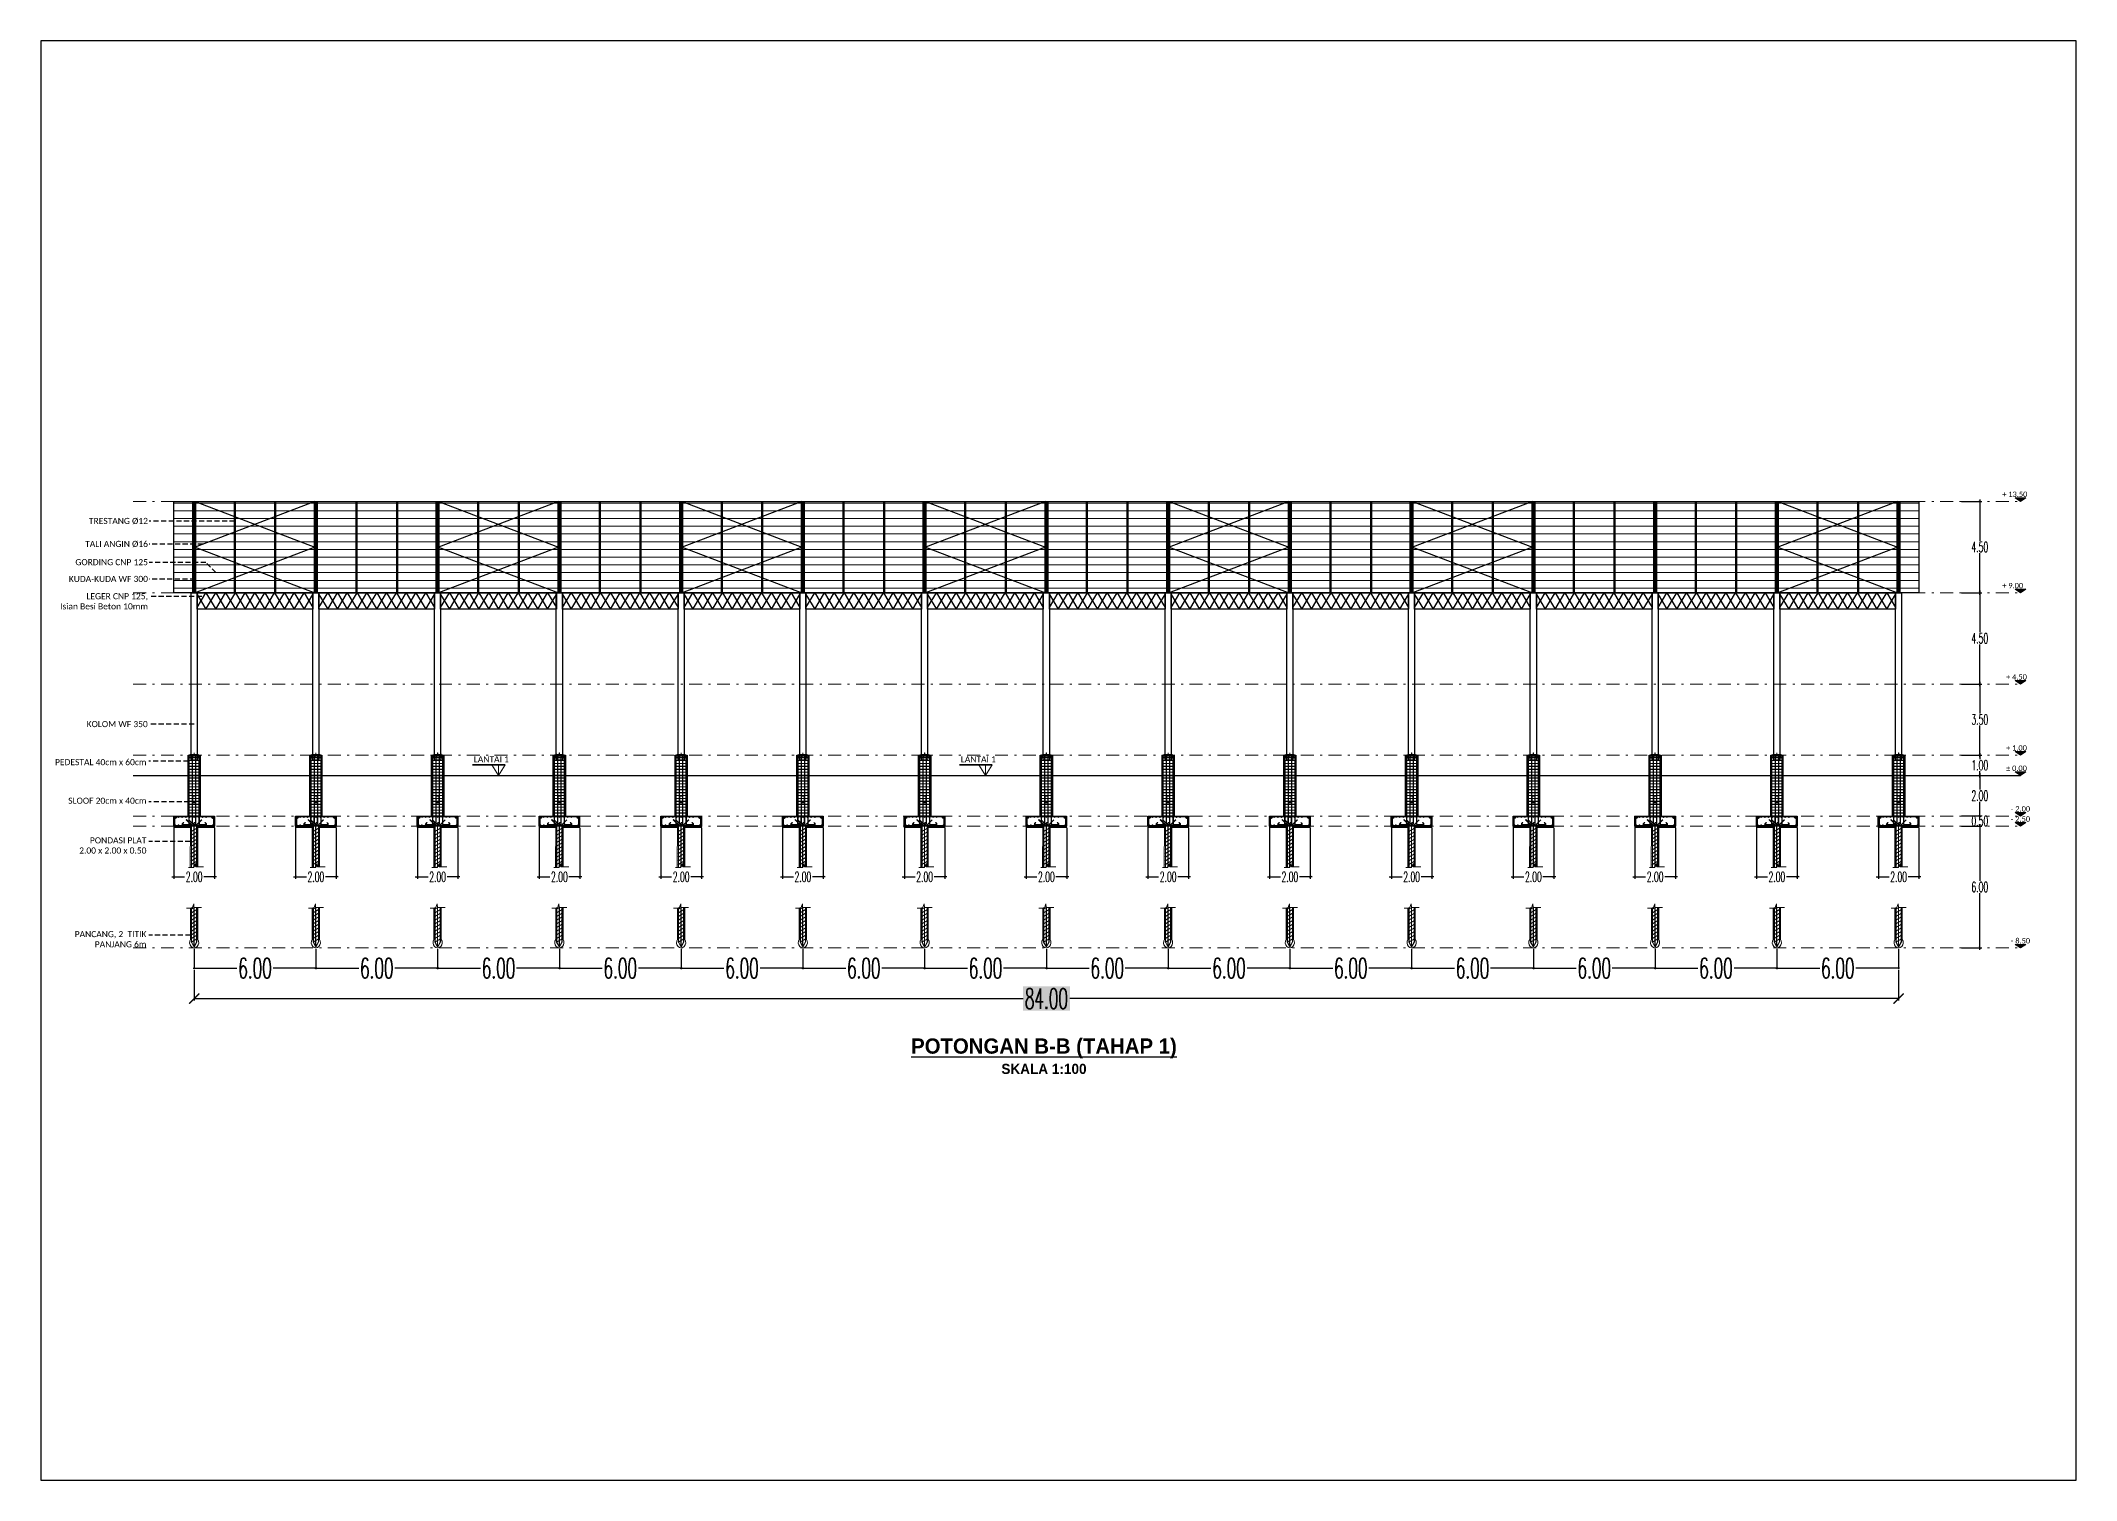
# Model space of a CAD drawing. Header units: millimetres. Extents: x 2175 to 3376, y 1504 to 1740.
# Drawn here: x 3080.6 to 3180.9, y 1504.4 to 1575.3 of the extents above; entities that cross this region are included whole.
import ezdxf

# ---------------------------------------------------------------- set-up
doc = ezdxf.new("R2010")
doc.units = ezdxf.units.MM
for name, pattern in [('DASHDOT2', [12.7, 6.35, -3.175, 0, -3.175]), ('DASHDOTX2', [50.8, 25.4, -12.7, 0, -12.7]), ('DASHED', [19.05, 12.7, -6.35]), ('HIDDEN', [0.375, 0.25, -0.125])]:
    doc.linetypes.add(name, pattern=pattern)
for name, color, linetype, lineweight in [('As Atap', 3, 'DASHDOTX2', 40), ('Garis Dim', 131, 'DASHED', 9), ('HAT', 8, 'Continuous', 9)]:
    doc.layers.add(name, color=color, linetype=linetype, lineweight=lineweight)
for name, color, linetype in [('Atap', 3, 'Continuous'), ('dinding baru', 142, 'Continuous'), ('GR', 7, 'Continuous'), ('HELP', 251, 'Continuous'), ('KOP TEKS', 1, 'Continuous'), ('SUNGAI', 150, 'Continuous'), ('TEXT', 7, 'Continuous'), ('WF 150', 5, 'Continuous')]:
    doc.layers.add(name, color=color, linetype=linetype)
doc.layers.add('Layer2', color=7, linetype='DASHED', lineweight=40, true_color=0x238759)
doc.styles.add('-DIM2', font='simplex.shx', dxfattribs={"width": 0.55})
doc.styles.get("Standard").update_dxf_attribs({"font": 'arial.ttf'})
doc.dimstyles.new('DENAH KANTOR', dxfattribs={"dimtxt": 1, "dimasz": 0.05, "dimexe": 0.05, "dimexo": 0.05, "dimgap": 0.05, "dimtad": 0, "dimtih": 1, "dimtoh": 1, "dimzin": 0, "dimdsep": 46, "dimtxsty": '-DIM2', "dimblk": 'ARCHTICK', "dimcen": 0.3, "dimdle": 0.05, "dimclrd": 1, "dimclre": 1, "dimclrt": 7, "dimadec": 0, "dimazin": 0, "dimtfac": 1, "dimtix": 1, "dimtofl": 0, "dimtmove": 0, "dimatfit": 3, "dimldrblk": 'ARCHTICK', "dimfxl": 1, "dimtolj": 1, "dimtzin": 0, "dimarcsym": 0})
doc.dimstyles.new('DIMENSI MUSHOLLAH', dxfattribs={"dimtxt": 0.5, "dimasz": 0.1, "dimexe": 0.1, "dimexo": 0.1, "dimgap": 0.05, "dimtad": 0, "dimtih": 1, "dimtoh": 1, "dimzin": 0, "dimdsep": 46, "dimtxsty": '-DIM2', "dimblk": 'ARCHTICK', "dimcen": 0.3, "dimdle": 0.1, "dimclrd": 1, "dimclre": 1, "dimclrt": 2, "dimadec": 0, "dimazin": 0, "dimtfac": 1, "dimtix": 1, "dimtofl": 0, "dimtmove": 0, "dimatfit": 3, "dimldrblk": 'ARCHTICK', "dimfxl": 1, "dimtolj": 1, "dimtzin": 0, "dimarcsym": 0})
doc.dimstyles.new('DIMENSI WARNA 2.1', dxfattribs={"dimtxt": 1, "dimasz": 0.5, "dimexe": 0.1, "dimexo": 0.1, "dimgap": 0.05, "dimtad": 0, "dimtih": 1, "dimtoh": 1, "dimrnd": 0.0025, "dimzin": 0, "dimdsep": 46, "dimtxsty": '-DIM2', "dimblk": 'ARCHTICK', "dimcen": 0.1, "dimclrd": 1, "dimclre": 1, "dimclrt": 256, "dimadec": 0, "dimazin": 0, "dimtfac": 1, "dimtofl": 0, "dimtmove": 0, "dimatfit": 3, "dimldrblk": 'ARCHTICK', "dimfxl": 0.18, "dimtfill": 2, "dimtfillclr": 256, "dimtolj": 1, "dimtzin": 0, "dimarcsym": 0})

msp = doc.modelspace()

# ---------------------------------------------------------------- texts
at = {"color": 7, "lineweight": 5, "char_height": 0.26387, "width": 1.23764, "attachment_point": 1}
for s, insert in [('\\pxsm1,ql;{\\fCalibri Light|b0|i0|c0|p34;+ 13.50}', (3177.248, 1553.101)), ('\\pxsm1,ql;{\\fCalibri Light|b0|i0|c0|p34;+ 9.00}', (3177.248, 1548.601)), ('\\pxsm1,ql;{\\fCalibri Light|b0|i0|c0|p34;+ 4.50}', (3177.434, 1544.101)), ('\\pxsm1,ql;{\\fCalibri Light|b0|i0|c0|p34;+ 1.00}', (3177.434, 1540.601)), ('\\pxsm1,ql;{\\fCalibri Light|b0|i0|c0|p34;%%P 0.00}', (3177.434, 1539.601)), ('\\pxsm1,ql;{\\fCalibri Light|b0|i0|c0|p34;- 2.00}', (3177.67, 1537.601)), ('\\pxsm1,ql;{\\fCalibri Light|b0|i0|c0|p34;- 2.50}', (3177.67, 1537.101)), ('\\pxsm1,ql;{\\fCalibri Light|b0|i0|c0|p34;- 8.50}', (3177.67, 1531.101))]:
    msp.add_mtext(s, dxfattribs=dict(at, insert=insert))
at = {"insert": (3117.851, 1526.157), "char_height": 2.5, "width": 24.33741, "attachment_point": 1}
msp.add_mtext('\\pxsm1,qc;{\\fBritannic Bold|b0|i0|c0|p34;\\H0.3x;\\LPOTONGAN B-B (TAHAP 1)\\P\\H0.66667x;\\lSKALA 1:100}', dxfattribs=at)
at = {"layer": 'TEXT', "char_height": 0.3, "attachment_point": 3}
for s, insert, width in [('{\\fCalibri Light|b0|i0|c0|p34;TRESTANG %%C12}', (3085.863, 1551.806), 5.53205), ('{\\fCalibri Light|b0|i0|c0|p34;TALI ANGIN %%C16}', (3085.863, 1550.675), 5.53205), ('\\pxqr;{\\fCalibri Light|b0|i0|c0|p34;\\C0;TALI ANGIN %%C16}', (3085.863, 1550.675), 5.53205), ('{\\fCalibri Light|b0|i0|c0|p34;KUDA-KUDA WF 300}', (3085.863, 1548.949), 5.53205), ('\\pxqr;{\\fCalibri Light|b0|i0|c0|p34;\\C0;GORDING CNP 125}', (3085.863, 1549.774), 5.53205), ('{\\fCalibri Light|b0|i0|c0|p34;LEGER CNP 125,\\PIsian Besi Beton 10mm}', (3085.863, 1548.097), 5.53205), ('\\pxqr;{\\fCalibri Light|b0|i0|c0|p34;KOLOM WF 350}', (3085.853, 1541.796), 5.53205), ('\\pxqr;{\\fCalibri Light|b0|i0|c0|p34;PEDESTAL 40cm x 60cm}', (3085.789, 1539.921), 5.53205), ('\\pxqc;{\\fCalibri Light|b0|i0|c0|p34;LANTAI 1}', (3104.458, 1540.063), 3.34191), ('\\pxqc;{\\fCalibri Light|b0|i0|c0|p34;LANTAI 1}', (3128.458, 1540.063), 3.34191), ('\\pxqr;{\\fCalibri Light|b0|i0|c0|p34;SLOOF 20cm x 40cm}', (3085.789, 1538.02), 5.53205), ('{\\fCalibri Light|b0|i0|c0|p34;PONDASI PLAT\\P2.00 x 2.00 x 0.50}', (3085.789, 1536.067), 5.53205), ('{\\fCalibri Light|b0|i0|c0|p34;PANCANG, 2  TITIK\\PPANJANG 6m}', (3085.789, 1531.447), 5.53205)]:
    msp.add_mtext(s, dxfattribs=dict(at, insert=insert, width=width))

# ---------------------------------------------------------------- blocks, each defined once
blk = doc.blocks.new('_ArchTick')
at = {"color": 0, "linetype": 'ByBlock', "const_width": 0.15}
blk.add_lwpolyline([(-0.5, -0.5), (0.5, 0.5)], dxfattribs=at)
blk = doc.blocks.new('*D854')
at = {"layer": 'Defpoints', "color": 0, "transparency": 16777216}
for p in [(3175.14, 1536.62), (3176.14, 1536.62), (3175.14, 1530.62)]:
    blk.add_point(p, dxfattribs=at)
at = {"layer": 'dinding baru', "color": 1, "linetype": 'Continuous', "lineweight": -2, "transparency": 16777216}
for p, q in [((3175.24, 1536.62), (3176.24, 1536.62)), ((3175.24, 1530.62), (3176.24, 1530.62))]:
    blk.add_line(p, q, dxfattribs=at)
at = {"layer": 'dinding baru', "color": 1, "lineweight": -2, "transparency": 16777216}
for p, q in [((3176.14, 1536.72), (3176.14, 1533.92)), ((3176.14, 1530.52), (3176.14, 1533.32))]:
    blk.add_line(p, q, dxfattribs=at)
at = {"layer": 'dinding baru', "color": 1, "lineweight": -2, "transparency": 16777216, "xscale": 0.1, "yscale": 0.1, "zscale": 0.1}
for p, rotation in [((3176.14, 1536.62), 90), ((3176.14, 1530.62), 270)]:
    blk.add_blockref('_ArchTick', p, dxfattribs=dict(at, rotation=rotation))
at = {"layer": 'dinding baru', "color": 2, "lineweight": 0, "transparency": 16777216, "insert": (3176.14, 1533.62), "char_height": 0.5, "attachment_point": 5, "style": '-DIM2'}
blk.add_mtext('\\A1;6.00', dxfattribs=at)
blk = doc.blocks.new('*D855')
at = {"layer": 'Defpoints', "color": 0, "transparency": 16777216}
for p in [(3175.14, 1537.12), (3176.14, 1537.12), (3175.14, 1536.62)]:
    blk.add_point(p, dxfattribs=at)
at = {"layer": 'dinding baru', "color": 1, "linetype": 'Continuous', "lineweight": -2, "transparency": 16777216}
for p, q in [((3175.24, 1537.12), (3176.24, 1537.12)), ((3175.24, 1536.62), (3176.24, 1536.62))]:
    blk.add_line(p, q, dxfattribs=at)
at = {"layer": 'dinding baru', "color": 1, "lineweight": -2, "transparency": 16777216}
for p, q in [((3176.14, 1537.12), (3176.14, 1537.22)), ((3176.14, 1536.62), (3176.14, 1536.52))]:
    blk.add_line(p, q, dxfattribs=at)
at = {"layer": 'dinding baru', "color": 1, "lineweight": -2, "transparency": 16777216, "xscale": 0.1, "yscale": 0.1, "zscale": 0.1}
for p, rotation in [((3176.14, 1537.12), 270), ((3176.14, 1536.62), 90)]:
    blk.add_blockref('_ArchTick', p, dxfattribs=dict(at, rotation=rotation))
at = {"layer": 'dinding baru', "color": 2, "lineweight": 0, "transparency": 16777216, "insert": (3176.14, 1536.87), "char_height": 0.5, "attachment_point": 5, "style": '-DIM2'}
blk.add_mtext('\\A1;0.50', dxfattribs=at)
blk = doc.blocks.new('*D856')
at = {"layer": 'Defpoints', "color": 0, "transparency": 16777216}
for p in [(3175.14, 1539.12), (3176.14, 1539.12), (3175.14, 1537.12)]:
    blk.add_point(p, dxfattribs=at)
at = {"layer": 'dinding baru', "color": 1, "linetype": 'Continuous', "lineweight": -2, "transparency": 16777216}
for p, q in [((3175.24, 1539.12), (3176.24, 1539.12)), ((3175.24, 1537.12), (3176.24, 1537.12))]:
    blk.add_line(p, q, dxfattribs=at)
at = {"layer": 'dinding baru', "color": 1, "lineweight": -2, "transparency": 16777216}
for p, q in [((3176.14, 1539.22), (3176.14, 1538.42)), ((3176.14, 1537.02), (3176.14, 1537.82))]:
    blk.add_line(p, q, dxfattribs=at)
at = {"layer": 'dinding baru', "color": 1, "lineweight": -2, "transparency": 16777216, "xscale": 0.1, "yscale": 0.1, "zscale": 0.1}
for p, rotation in [((3176.14, 1539.12), 90), ((3176.14, 1537.12), 270)]:
    blk.add_blockref('_ArchTick', p, dxfattribs=dict(at, rotation=rotation))
at = {"layer": 'dinding baru', "color": 2, "lineweight": 0, "transparency": 16777216, "insert": (3176.14, 1538.12), "char_height": 0.5, "attachment_point": 5, "style": '-DIM2'}
blk.add_mtext('\\A1;2.00', dxfattribs=at)
blk = doc.blocks.new('*D857')
at = {"layer": 'Defpoints', "color": 0, "transparency": 16777216}
for p in [(3175.14, 1540.12), (3175.14, 1539.12), (3176.14, 1539.12)]:
    blk.add_point(p, dxfattribs=at)
at = {"layer": 'dinding baru', "color": 1, "linetype": 'Continuous', "lineweight": -2, "transparency": 16777216}
for p, q in [((3175.24, 1540.12), (3176.24, 1540.12)), ((3175.24, 1539.12), (3176.24, 1539.12))]:
    blk.add_line(p, q, dxfattribs=at)
at = {"layer": 'dinding baru', "color": 1, "lineweight": -2, "transparency": 16777216}
for p, q in [((3176.14, 1540.22), (3176.14, 1539.92)), ((3176.14, 1539.02), (3176.14, 1539.32))]:
    blk.add_line(p, q, dxfattribs=at)
at = {"layer": 'dinding baru', "color": 1, "lineweight": -2, "transparency": 16777216, "xscale": 0.1, "yscale": 0.1, "zscale": 0.1}
for p, rotation in [((3176.14, 1540.12), 90), ((3176.14, 1539.12), 270)]:
    blk.add_blockref('_ArchTick', p, dxfattribs=dict(at, rotation=rotation))
at = {"layer": 'dinding baru', "color": 2, "lineweight": 0, "transparency": 16777216, "insert": (3176.14, 1539.62), "char_height": 0.5, "attachment_point": 5, "style": '-DIM2'}
blk.add_mtext('\\A1;1.00', dxfattribs=at)
blk = doc.blocks.new('*D858')
at = {"layer": 'Defpoints', "color": 0, "transparency": 16777216}
for p in [(3175.14, 1543.62), (3176.14, 1543.62), (3175.14, 1540.12)]:
    blk.add_point(p, dxfattribs=at)
at = {"layer": 'dinding baru', "color": 1, "linetype": 'Continuous', "lineweight": -2, "transparency": 16777216}
for p, q in [((3175.24, 1543.62), (3176.24, 1543.62)), ((3175.24, 1540.12), (3176.24, 1540.12))]:
    blk.add_line(p, q, dxfattribs=at)
at = {"layer": 'dinding baru', "color": 1, "lineweight": -2, "transparency": 16777216}
for p, q in [((3176.14, 1543.72), (3176.14, 1542.17)), ((3176.14, 1540.02), (3176.14, 1541.57))]:
    blk.add_line(p, q, dxfattribs=at)
at = {"layer": 'dinding baru', "color": 1, "lineweight": -2, "transparency": 16777216, "xscale": 0.1, "yscale": 0.1, "zscale": 0.1}
for p, rotation in [((3176.14, 1543.62), 90), ((3176.14, 1540.12), 270)]:
    blk.add_blockref('_ArchTick', p, dxfattribs=dict(at, rotation=rotation))
at = {"layer": 'dinding baru', "color": 2, "lineweight": 0, "transparency": 16777216, "insert": (3176.14, 1541.87), "char_height": 0.5, "attachment_point": 5, "style": '-DIM2'}
blk.add_mtext('\\A1;3.50', dxfattribs=at)
blk = doc.blocks.new('*D859')
at = {"layer": 'Defpoints', "color": 0, "transparency": 16777216}
for p in [(3175.14, 1548.12), (3176.14, 1548.12), (3175.14, 1543.62)]:
    blk.add_point(p, dxfattribs=at)
at = {"layer": 'dinding baru', "color": 1, "linetype": 'Continuous', "lineweight": -2, "transparency": 16777216}
for p, q in [((3175.24, 1548.12), (3176.24, 1548.12)), ((3175.24, 1543.62), (3176.24, 1543.62))]:
    blk.add_line(p, q, dxfattribs=at)
at = {"layer": 'dinding baru', "color": 1, "lineweight": -2, "transparency": 16777216}
for p, q in [((3176.14, 1548.22), (3176.14, 1546.17)), ((3176.14, 1543.52), (3176.14, 1545.57))]:
    blk.add_line(p, q, dxfattribs=at)
at = {"layer": 'dinding baru', "color": 1, "lineweight": -2, "transparency": 16777216, "xscale": 0.1, "yscale": 0.1, "zscale": 0.1}
for p, rotation in [((3176.14, 1548.12), 90), ((3176.14, 1543.62), 270)]:
    blk.add_blockref('_ArchTick', p, dxfattribs=dict(at, rotation=rotation))
at = {"layer": 'dinding baru', "color": 2, "lineweight": 0, "transparency": 16777216, "insert": (3176.14, 1545.87), "char_height": 0.5, "attachment_point": 5, "style": '-DIM2'}
blk.add_mtext('\\A1;4.50', dxfattribs=at)
blk = doc.blocks.new('*D860')
at = {"layer": 'Defpoints', "color": 0, "transparency": 16777216}
for p in [(3175.14, 1552.62), (3175.14, 1548.12), (3176.14, 1548.12)]:
    blk.add_point(p, dxfattribs=at)
at = {"layer": 'dinding baru', "color": 1, "linetype": 'Continuous', "lineweight": -2, "transparency": 16777216}
for p, q in [((3175.24, 1552.62), (3176.24, 1552.62)), ((3175.24, 1548.12), (3176.24, 1548.12))]:
    blk.add_line(p, q, dxfattribs=at)
at = {"layer": 'dinding baru', "color": 1, "lineweight": -2, "transparency": 16777216}
for p, q in [((3176.14, 1552.72), (3176.14, 1550.67)), ((3176.14, 1548.02), (3176.14, 1550.07))]:
    blk.add_line(p, q, dxfattribs=at)
at = {"layer": 'dinding baru', "color": 1, "lineweight": -2, "transparency": 16777216, "xscale": 0.1, "yscale": 0.1, "zscale": 0.1}
for p, rotation in [((3176.14, 1552.62), 90), ((3176.14, 1548.12), 270)]:
    blk.add_blockref('_ArchTick', p, dxfattribs=dict(at, rotation=rotation))
at = {"layer": 'dinding baru', "color": 2, "lineweight": 0, "transparency": 16777216, "insert": (3176.14, 1550.37), "char_height": 0.5, "attachment_point": 5, "style": '-DIM2'}
blk.add_mtext('\\A1;4.50', dxfattribs=at)
blk = doc.blocks.new('*D861')
at = {"layer": 'Defpoints', "color": 0, "linetype": 'Continuous', "transparency": 16777216}
for p in [(3136.14, 1530.62), (3142.14, 1530.62), (3142.14, 1529.62)]:
    blk.add_point(p, dxfattribs=at)
at = {"layer": 'GR', "color": 1, "linetype": 'Continuous', "lineweight": -2, "transparency": 16777216}
for p, q in [((3136.14, 1530.57), (3136.14, 1529.57)), ((3142.14, 1530.57), (3142.14, 1529.57)), ((3136.09, 1529.62), (3138.25, 1529.62)), ((3142.19, 1529.62), (3140.03, 1529.62))]:
    blk.add_line(p, q, dxfattribs=at)
at = {"layer": 'GR', "color": 1, "linetype": 'Continuous', "lineweight": -2, "transparency": 16777216, "xscale": 0.05, "yscale": 0.05, "zscale": 0.05, "rotation": 180}
blk.add_blockref('_ArchTick', (3136.14, 1529.62), dxfattribs=at)
at = {"layer": 'GR', "color": 1, "linetype": 'Continuous', "lineweight": -2, "transparency": 16777216, "xscale": 0.05, "yscale": 0.05, "zscale": 0.05}
blk.add_blockref('_ArchTick', (3142.14, 1529.62), dxfattribs=at)
at = {"layer": 'GR', "color": 7, "linetype": 'Continuous', "transparency": 16777216, "insert": (3139.14, 1529.62), "char_height": 1, "attachment_point": 5, "style": '-DIM2'}
blk.add_mtext('\\A1;6.00', dxfattribs=at)
blk = doc.blocks.new('*D862')
at = {"layer": 'Defpoints', "color": 0, "linetype": 'Continuous', "transparency": 16777216}
for p in [(3142.14, 1530.62), (3148.14, 1530.62), (3142.14, 1529.62)]:
    blk.add_point(p, dxfattribs=at)
at = {"layer": 'GR', "color": 1, "linetype": 'Continuous', "lineweight": -2, "transparency": 16777216}
for p, q in [((3142.14, 1530.57), (3142.14, 1529.57)), ((3148.14, 1530.57), (3148.14, 1529.57)), ((3142.09, 1529.62), (3144.25, 1529.62)), ((3148.19, 1529.62), (3146.03, 1529.62))]:
    blk.add_line(p, q, dxfattribs=at)
at = {"layer": 'GR', "color": 1, "linetype": 'Continuous', "lineweight": -2, "transparency": 16777216, "xscale": 0.05, "yscale": 0.05, "zscale": 0.05, "rotation": 180}
blk.add_blockref('_ArchTick', (3142.14, 1529.62), dxfattribs=at)
at = {"layer": 'GR', "color": 1, "linetype": 'Continuous', "lineweight": -2, "transparency": 16777216, "xscale": 0.05, "yscale": 0.05, "zscale": 0.05}
blk.add_blockref('_ArchTick', (3148.14, 1529.62), dxfattribs=at)
at = {"layer": 'GR', "color": 7, "linetype": 'Continuous', "transparency": 16777216, "insert": (3145.14, 1529.62), "char_height": 1, "attachment_point": 5, "style": '-DIM2'}
blk.add_mtext('\\A1;6.00', dxfattribs=at)
blk = doc.blocks.new('*D863')
at = {"layer": 'Defpoints', "color": 0, "linetype": 'Continuous', "transparency": 16777216}
for p in [(3130.14, 1530.62), (3136.14, 1530.62), (3130.14, 1529.62)]:
    blk.add_point(p, dxfattribs=at)
at = {"layer": 'GR', "color": 1, "linetype": 'Continuous', "lineweight": -2, "transparency": 16777216}
for p, q in [((3130.14, 1530.57), (3130.14, 1529.57)), ((3136.14, 1530.57), (3136.14, 1529.57)), ((3130.09, 1529.62), (3132.25, 1529.62)), ((3136.19, 1529.62), (3134.03, 1529.62))]:
    blk.add_line(p, q, dxfattribs=at)
at = {"layer": 'GR', "color": 1, "linetype": 'Continuous', "lineweight": -2, "transparency": 16777216, "xscale": 0.05, "yscale": 0.05, "zscale": 0.05, "rotation": 180}
blk.add_blockref('_ArchTick', (3130.14, 1529.62), dxfattribs=at)
at = {"layer": 'GR', "color": 1, "linetype": 'Continuous', "lineweight": -2, "transparency": 16777216, "xscale": 0.05, "yscale": 0.05, "zscale": 0.05}
blk.add_blockref('_ArchTick', (3136.14, 1529.62), dxfattribs=at)
at = {"layer": 'GR', "color": 7, "linetype": 'Continuous', "transparency": 16777216, "insert": (3133.14, 1529.62), "char_height": 1, "attachment_point": 5, "style": '-DIM2'}
blk.add_mtext('\\A1;6.00', dxfattribs=at)
blk = doc.blocks.new('*D864')
at = {"layer": 'Defpoints', "color": 0, "linetype": 'Continuous', "transparency": 16777216}
for p in [(3124.14, 1530.62), (3130.14, 1530.62), (3130.14, 1529.62)]:
    blk.add_point(p, dxfattribs=at)
at = {"layer": 'GR', "color": 1, "linetype": 'Continuous', "lineweight": -2, "transparency": 16777216}
for p, q in [((3124.14, 1530.57), (3124.14, 1529.57)), ((3130.14, 1530.57), (3130.14, 1529.57)), ((3124.09, 1529.62), (3126.25, 1529.62)), ((3130.19, 1529.62), (3128.03, 1529.62))]:
    blk.add_line(p, q, dxfattribs=at)
at = {"layer": 'GR', "color": 1, "linetype": 'Continuous', "lineweight": -2, "transparency": 16777216, "xscale": 0.05, "yscale": 0.05, "zscale": 0.05, "rotation": 180}
blk.add_blockref('_ArchTick', (3124.14, 1529.62), dxfattribs=at)
at = {"layer": 'GR', "color": 1, "linetype": 'Continuous', "lineweight": -2, "transparency": 16777216, "xscale": 0.05, "yscale": 0.05, "zscale": 0.05}
blk.add_blockref('_ArchTick', (3130.14, 1529.62), dxfattribs=at)
at = {"layer": 'GR', "color": 7, "linetype": 'Continuous', "transparency": 16777216, "insert": (3127.14, 1529.62), "char_height": 1, "attachment_point": 5, "style": '-DIM2'}
blk.add_mtext('\\A1;6.00', dxfattribs=at)
blk = doc.blocks.new('*D865')
at = {"layer": 'Defpoints', "color": 0, "linetype": 'Continuous', "transparency": 16777216}
for p in [(3112.14, 1530.62), (3118.14, 1530.62), (3118.14, 1529.62)]:
    blk.add_point(p, dxfattribs=at)
at = {"layer": 'GR', "color": 1, "linetype": 'Continuous', "lineweight": -2, "transparency": 16777216}
for p, q in [((3112.14, 1530.57), (3112.14, 1529.57)), ((3118.14, 1530.57), (3118.14, 1529.57)), ((3112.09, 1529.62), (3114.25, 1529.62)), ((3118.19, 1529.62), (3116.03, 1529.62))]:
    blk.add_line(p, q, dxfattribs=at)
at = {"layer": 'GR', "color": 1, "linetype": 'Continuous', "lineweight": -2, "transparency": 16777216, "xscale": 0.05, "yscale": 0.05, "zscale": 0.05, "rotation": 180}
blk.add_blockref('_ArchTick', (3112.14, 1529.62), dxfattribs=at)
at = {"layer": 'GR', "color": 1, "linetype": 'Continuous', "lineweight": -2, "transparency": 16777216, "xscale": 0.05, "yscale": 0.05, "zscale": 0.05}
blk.add_blockref('_ArchTick', (3118.14, 1529.62), dxfattribs=at)
at = {"layer": 'GR', "color": 7, "linetype": 'Continuous', "transparency": 16777216, "insert": (3115.14, 1529.62), "char_height": 1, "attachment_point": 5, "style": '-DIM2'}
blk.add_mtext('\\A1;6.00', dxfattribs=at)
blk = doc.blocks.new('*D866')
at = {"layer": 'Defpoints', "color": 0, "linetype": 'Continuous', "transparency": 16777216}
for p in [(3118.14, 1530.62), (3124.14, 1530.62), (3118.14, 1529.62)]:
    blk.add_point(p, dxfattribs=at)
at = {"layer": 'GR', "color": 1, "linetype": 'Continuous', "lineweight": -2, "transparency": 16777216}
for p, q in [((3118.14, 1530.57), (3118.14, 1529.57)), ((3124.14, 1530.57), (3124.14, 1529.57)), ((3118.09, 1529.62), (3120.25, 1529.62)), ((3124.19, 1529.62), (3122.03, 1529.62))]:
    blk.add_line(p, q, dxfattribs=at)
at = {"layer": 'GR', "color": 1, "linetype": 'Continuous', "lineweight": -2, "transparency": 16777216, "xscale": 0.05, "yscale": 0.05, "zscale": 0.05, "rotation": 180}
blk.add_blockref('_ArchTick', (3118.14, 1529.62), dxfattribs=at)
at = {"layer": 'GR', "color": 1, "linetype": 'Continuous', "lineweight": -2, "transparency": 16777216, "xscale": 0.05, "yscale": 0.05, "zscale": 0.05}
blk.add_blockref('_ArchTick', (3124.14, 1529.62), dxfattribs=at)
at = {"layer": 'GR', "color": 7, "linetype": 'Continuous', "transparency": 16777216, "insert": (3121.14, 1529.62), "char_height": 1, "attachment_point": 5, "style": '-DIM2'}
blk.add_mtext('\\A1;6.00', dxfattribs=at)
blk = doc.blocks.new('*D867')
at = {"layer": 'Defpoints', "color": 0, "linetype": 'Continuous', "transparency": 16777216}
for p in [(3088.14, 1530.62), (3094.14, 1530.62), (3094.14, 1529.62)]:
    blk.add_point(p, dxfattribs=at)
at = {"layer": 'GR', "color": 1, "linetype": 'Continuous', "lineweight": -2, "transparency": 16777216}
for p, q in [((3088.14, 1530.57), (3088.14, 1529.57)), ((3094.14, 1530.57), (3094.14, 1529.57)), ((3088.09, 1529.62), (3090.25, 1529.62)), ((3094.19, 1529.62), (3092.03, 1529.62))]:
    blk.add_line(p, q, dxfattribs=at)
at = {"layer": 'GR', "color": 1, "linetype": 'Continuous', "lineweight": -2, "transparency": 16777216, "xscale": 0.05, "yscale": 0.05, "zscale": 0.05, "rotation": 180}
blk.add_blockref('_ArchTick', (3088.14, 1529.62), dxfattribs=at)
at = {"layer": 'GR', "color": 1, "linetype": 'Continuous', "lineweight": -2, "transparency": 16777216, "xscale": 0.05, "yscale": 0.05, "zscale": 0.05}
blk.add_blockref('_ArchTick', (3094.14, 1529.62), dxfattribs=at)
at = {"layer": 'GR', "color": 7, "linetype": 'Continuous', "transparency": 16777216, "insert": (3091.14, 1529.62), "char_height": 1, "attachment_point": 5, "style": '-DIM2'}
blk.add_mtext('\\A1;6.00', dxfattribs=at)
blk = doc.blocks.new('*D868')
at = {"layer": 'Defpoints', "color": 0, "linetype": 'Continuous', "transparency": 16777216}
for p in [(3094.14, 1530.62), (3100.14, 1530.62), (3094.14, 1529.62)]:
    blk.add_point(p, dxfattribs=at)
at = {"layer": 'GR', "color": 1, "linetype": 'Continuous', "lineweight": -2, "transparency": 16777216}
for p, q in [((3094.14, 1530.57), (3094.14, 1529.57)), ((3100.14, 1530.57), (3100.14, 1529.57)), ((3094.09, 1529.62), (3096.25, 1529.62)), ((3100.19, 1529.62), (3098.03, 1529.62))]:
    blk.add_line(p, q, dxfattribs=at)
at = {"layer": 'GR', "color": 1, "linetype": 'Continuous', "lineweight": -2, "transparency": 16777216, "xscale": 0.05, "yscale": 0.05, "zscale": 0.05, "rotation": 180}
blk.add_blockref('_ArchTick', (3094.14, 1529.62), dxfattribs=at)
at = {"layer": 'GR', "color": 1, "linetype": 'Continuous', "lineweight": -2, "transparency": 16777216, "xscale": 0.05, "yscale": 0.05, "zscale": 0.05}
blk.add_blockref('_ArchTick', (3100.14, 1529.62), dxfattribs=at)
at = {"layer": 'GR', "color": 7, "linetype": 'Continuous', "transparency": 16777216, "insert": (3097.14, 1529.62), "char_height": 1, "attachment_point": 5, "style": '-DIM2'}
blk.add_mtext('\\A1;6.00', dxfattribs=at)
blk = doc.blocks.new('*D869')
at = {"layer": 'Defpoints', "color": 0, "linetype": 'Continuous', "transparency": 16777216}
for p in [(3106.14, 1530.62), (3112.14, 1530.62), (3106.14, 1529.62)]:
    blk.add_point(p, dxfattribs=at)
at = {"layer": 'GR', "color": 1, "linetype": 'Continuous', "lineweight": -2, "transparency": 16777216}
for p, q in [((3106.14, 1530.57), (3106.14, 1529.57)), ((3112.14, 1530.57), (3112.14, 1529.57)), ((3106.09, 1529.62), (3108.25, 1529.62)), ((3112.19, 1529.62), (3110.03, 1529.62))]:
    blk.add_line(p, q, dxfattribs=at)
at = {"layer": 'GR', "color": 1, "linetype": 'Continuous', "lineweight": -2, "transparency": 16777216, "xscale": 0.05, "yscale": 0.05, "zscale": 0.05, "rotation": 180}
blk.add_blockref('_ArchTick', (3106.14, 1529.62), dxfattribs=at)
at = {"layer": 'GR', "color": 1, "linetype": 'Continuous', "lineweight": -2, "transparency": 16777216, "xscale": 0.05, "yscale": 0.05, "zscale": 0.05}
blk.add_blockref('_ArchTick', (3112.14, 1529.62), dxfattribs=at)
at = {"layer": 'GR', "color": 7, "linetype": 'Continuous', "transparency": 16777216, "insert": (3109.14, 1529.62), "char_height": 1, "attachment_point": 5, "style": '-DIM2'}
blk.add_mtext('\\A1;6.00', dxfattribs=at)
blk = doc.blocks.new('*D870')
at = {"layer": 'Defpoints', "color": 0, "linetype": 'Continuous', "transparency": 16777216}
for p in [(3100.14, 1530.62), (3106.14, 1530.62), (3106.14, 1529.62)]:
    blk.add_point(p, dxfattribs=at)
at = {"layer": 'GR', "color": 1, "linetype": 'Continuous', "lineweight": -2, "transparency": 16777216}
for p, q in [((3100.14, 1530.57), (3100.14, 1529.57)), ((3106.14, 1530.57), (3106.14, 1529.57)), ((3100.09, 1529.62), (3102.25, 1529.62)), ((3106.19, 1529.62), (3104.03, 1529.62))]:
    blk.add_line(p, q, dxfattribs=at)
at = {"layer": 'GR', "color": 1, "linetype": 'Continuous', "lineweight": -2, "transparency": 16777216, "xscale": 0.05, "yscale": 0.05, "zscale": 0.05, "rotation": 180}
blk.add_blockref('_ArchTick', (3100.14, 1529.62), dxfattribs=at)
at = {"layer": 'GR', "color": 1, "linetype": 'Continuous', "lineweight": -2, "transparency": 16777216, "xscale": 0.05, "yscale": 0.05, "zscale": 0.05}
blk.add_blockref('_ArchTick', (3106.14, 1529.62), dxfattribs=at)
at = {"layer": 'GR', "color": 7, "linetype": 'Continuous', "transparency": 16777216, "insert": (3103.14, 1529.62), "char_height": 1, "attachment_point": 5, "style": '-DIM2'}
blk.add_mtext('\\A1;6.00', dxfattribs=at)
blk = doc.blocks.new('soof bmi')
at = {"layer": 'Garis Dim', "color": 1, "linetype": 'ByBlock', "lineweight": 9}
for p, q in [((38143.76, 315.04), (38143.76, 314.53)), ((38143.77, 315.04), (38143.77, 314.53)), ((38143.98, 315.05), (38143.78, 315.05)), ((38143.98, 315.04), (38143.78, 315.04)), ((38143.98, 314.53), (38143.78, 314.53)), ((38143.98, 314.52), (38143.78, 314.52)), ((38143.99, 315.04), (38143.99, 314.53)), ((38144, 315.04), (38144, 314.53))]:
    blk.add_line(p, q, dxfattribs=at)
blk.add_lwpolyline([(38143.73, 315.08), (38144.03, 315.08), (38144.03, 314.48), (38143.73, 314.48)], close=True, dxfattribs=at)
for centre, radius in [((38143.78, 315.04), 0.00853), ((38143.77, 314.96), 0.0064), ((38143.77, 314.81), 0.0064), ((38143.77, 314.71), 0.0064), ((38143.77, 314.6), 0.0064), ((38143.78, 314.53), 0.00853), ((38143.84, 315.04), 0.00853), ((38143.84, 314.53), 0.00853), ((38143.92, 315.04), 0.00853), ((38143.92, 314.53), 0.00853), ((38143.98, 315.04), 0.00853), ((38143.98, 314.96), 0.0064), ((38143.98, 314.81), 0.0064), ((38143.98, 314.71), 0.0064), ((38143.98, 314.6), 0.0064), ((38143.98, 314.53), 0.00853)]:
    blk.add_circle(centre, radius, dxfattribs=at)
for centre, radius, start, end in [((38143.78, 315.04), 0.0171, 90, 180), ((38143.78, 314.53), 0.0171, 180, 270), ((38143.98, 315.04), 0.0171, 0, 90), ((38143.98, 315.04), 0.00853, 0, 90), ((38143.98, 314.53), 0.00853, 270, 0), ((38143.98, 314.53), 0.0171, 270, 0)]:
    blk.add_arc(centre, radius, start, end, dxfattribs=at)
blk = doc.blocks.new('*D871')
at = {"layer": 'Defpoints', "color": 0, "transparency": 16777216}
for p in [(3147.14, 1536.64), (3149.14, 1536.64), (3149.14, 1534.12)]:
    blk.add_point(p, dxfattribs=at)
at = {"layer": 'dinding baru', "color": 1, "linetype": 'Continuous', "lineweight": -2, "transparency": 16777216}
for p, q in [((3147.14, 1536.54), (3147.14, 1534.02)), ((3149.14, 1536.54), (3149.14, 1534.02))]:
    blk.add_line(p, q, dxfattribs=at)
at = {"layer": 'dinding baru', "color": 1, "lineweight": -2, "transparency": 16777216}
for p, q in [((3147.04, 1534.12), (3147.67, 1534.12)), ((3149.24, 1534.12), (3148.61, 1534.12))]:
    blk.add_line(p, q, dxfattribs=at)
at = {"layer": 'dinding baru', "color": 1, "lineweight": -2, "transparency": 16777216, "xscale": 0.1, "yscale": 0.1, "zscale": 0.1, "rotation": 180}
blk.add_blockref('_ArchTick', (3147.14, 1534.12), dxfattribs=at)
at = {"layer": 'dinding baru', "color": 1, "lineweight": -2, "transparency": 16777216, "xscale": 0.1, "yscale": 0.1, "zscale": 0.1}
blk.add_blockref('_ArchTick', (3149.14, 1534.12), dxfattribs=at)
at = {"layer": 'dinding baru', "color": 2, "lineweight": 0, "transparency": 16777216, "insert": (3148.14, 1534.12), "char_height": 0.5, "attachment_point": 5, "style": '-DIM2'}
blk.add_mtext('\\A1;2.00', dxfattribs=at)
blk = doc.blocks.new('*D872')
at = {"layer": 'Defpoints', "color": 0, "transparency": 16777216}
for p in [(3141.14, 1536.64), (3143.14, 1536.64), (3143.14, 1534.12)]:
    blk.add_point(p, dxfattribs=at)
at = {"layer": 'dinding baru', "color": 1, "linetype": 'Continuous', "lineweight": -2, "transparency": 16777216}
for p, q in [((3141.14, 1536.54), (3141.14, 1534.02)), ((3143.14, 1536.54), (3143.14, 1534.02))]:
    blk.add_line(p, q, dxfattribs=at)
at = {"layer": 'dinding baru', "color": 1, "lineweight": -2, "transparency": 16777216}
for p, q in [((3141.04, 1534.12), (3141.67, 1534.12)), ((3143.24, 1534.12), (3142.61, 1534.12))]:
    blk.add_line(p, q, dxfattribs=at)
at = {"layer": 'dinding baru', "color": 1, "lineweight": -2, "transparency": 16777216, "xscale": 0.1, "yscale": 0.1, "zscale": 0.1, "rotation": 180}
blk.add_blockref('_ArchTick', (3141.14, 1534.12), dxfattribs=at)
at = {"layer": 'dinding baru', "color": 1, "lineweight": -2, "transparency": 16777216, "xscale": 0.1, "yscale": 0.1, "zscale": 0.1}
blk.add_blockref('_ArchTick', (3143.14, 1534.12), dxfattribs=at)
at = {"layer": 'dinding baru', "color": 2, "lineweight": 0, "transparency": 16777216, "insert": (3142.14, 1534.12), "char_height": 0.5, "attachment_point": 5, "style": '-DIM2'}
blk.add_mtext('\\A1;2.00', dxfattribs=at)
blk = doc.blocks.new('*D758')
at = {"layer": 'Defpoints', "color": 0, "transparency": 16777216}
for p in [(3135.14, 1536.64), (3137.14, 1536.64), (3137.14, 1534.12)]:
    blk.add_point(p, dxfattribs=at)
at = {"layer": 'dinding baru', "color": 1, "linetype": 'Continuous', "lineweight": -2, "transparency": 16777216}
for p, q in [((3135.14, 1536.54), (3135.14, 1534.02)), ((3137.14, 1536.54), (3137.14, 1534.02))]:
    blk.add_line(p, q, dxfattribs=at)
at = {"layer": 'dinding baru', "color": 1, "lineweight": -2, "transparency": 16777216}
for p, q in [((3135.04, 1534.12), (3135.67, 1534.12)), ((3137.24, 1534.12), (3136.61, 1534.12))]:
    blk.add_line(p, q, dxfattribs=at)
at = {"layer": 'dinding baru', "color": 1, "lineweight": -2, "transparency": 16777216, "xscale": 0.1, "yscale": 0.1, "zscale": 0.1, "rotation": 180}
blk.add_blockref('_ArchTick', (3135.14, 1534.12), dxfattribs=at)
at = {"layer": 'dinding baru', "color": 1, "lineweight": -2, "transparency": 16777216, "xscale": 0.1, "yscale": 0.1, "zscale": 0.1}
blk.add_blockref('_ArchTick', (3137.14, 1534.12), dxfattribs=at)
at = {"layer": 'dinding baru', "color": 2, "lineweight": 0, "transparency": 16777216, "insert": (3136.14, 1534.12), "char_height": 0.5, "attachment_point": 5, "style": '-DIM2'}
blk.add_mtext('\\A1;2.00', dxfattribs=at)
blk = doc.blocks.new('*D759')
at = {"layer": 'Defpoints', "color": 0, "transparency": 16777216}
for p in [(3129.14, 1536.64), (3131.14, 1536.64), (3131.14, 1534.12)]:
    blk.add_point(p, dxfattribs=at)
at = {"layer": 'dinding baru', "color": 1, "linetype": 'Continuous', "lineweight": -2, "transparency": 16777216}
for p, q in [((3129.14, 1536.54), (3129.14, 1534.02)), ((3131.14, 1536.54), (3131.14, 1534.02))]:
    blk.add_line(p, q, dxfattribs=at)
at = {"layer": 'dinding baru', "color": 1, "lineweight": -2, "transparency": 16777216}
for p, q in [((3129.04, 1534.12), (3129.67, 1534.12)), ((3131.24, 1534.12), (3130.61, 1534.12))]:
    blk.add_line(p, q, dxfattribs=at)
at = {"layer": 'dinding baru', "color": 1, "lineweight": -2, "transparency": 16777216, "xscale": 0.1, "yscale": 0.1, "zscale": 0.1, "rotation": 180}
blk.add_blockref('_ArchTick', (3129.14, 1534.12), dxfattribs=at)
at = {"layer": 'dinding baru', "color": 1, "lineweight": -2, "transparency": 16777216, "xscale": 0.1, "yscale": 0.1, "zscale": 0.1}
blk.add_blockref('_ArchTick', (3131.14, 1534.12), dxfattribs=at)
at = {"layer": 'dinding baru', "color": 2, "lineweight": 0, "transparency": 16777216, "insert": (3130.14, 1534.12), "char_height": 0.5, "attachment_point": 5, "style": '-DIM2'}
blk.add_mtext('\\A1;2.00', dxfattribs=at)
blk = doc.blocks.new('*D760')
at = {"layer": 'Defpoints', "color": 0, "transparency": 16777216}
for p in [(3123.14, 1536.64), (3125.14, 1536.64), (3125.14, 1534.12)]:
    blk.add_point(p, dxfattribs=at)
at = {"layer": 'dinding baru', "color": 1, "linetype": 'Continuous', "lineweight": -2, "transparency": 16777216}
for p, q in [((3123.14, 1536.54), (3123.14, 1534.02)), ((3125.14, 1536.54), (3125.14, 1534.02))]:
    blk.add_line(p, q, dxfattribs=at)
at = {"layer": 'dinding baru', "color": 1, "lineweight": -2, "transparency": 16777216}
for p, q in [((3123.04, 1534.12), (3123.67, 1534.12)), ((3125.24, 1534.12), (3124.61, 1534.12))]:
    blk.add_line(p, q, dxfattribs=at)
at = {"layer": 'dinding baru', "color": 1, "lineweight": -2, "transparency": 16777216, "xscale": 0.1, "yscale": 0.1, "zscale": 0.1, "rotation": 180}
blk.add_blockref('_ArchTick', (3123.14, 1534.12), dxfattribs=at)
at = {"layer": 'dinding baru', "color": 1, "lineweight": -2, "transparency": 16777216, "xscale": 0.1, "yscale": 0.1, "zscale": 0.1}
blk.add_blockref('_ArchTick', (3125.14, 1534.12), dxfattribs=at)
at = {"layer": 'dinding baru', "color": 2, "lineweight": 0, "transparency": 16777216, "insert": (3124.14, 1534.12), "char_height": 0.5, "attachment_point": 5, "style": '-DIM2'}
blk.add_mtext('\\A1;2.00', dxfattribs=at)
blk = doc.blocks.new('*D761')
at = {"layer": 'Defpoints', "color": 0, "transparency": 16777216}
for p in [(3117.14, 1536.64), (3119.14, 1536.64), (3119.14, 1534.12)]:
    blk.add_point(p, dxfattribs=at)
at = {"layer": 'dinding baru', "color": 1, "linetype": 'Continuous', "lineweight": -2, "transparency": 16777216}
for p, q in [((3117.14, 1536.54), (3117.14, 1534.02)), ((3119.14, 1536.54), (3119.14, 1534.02))]:
    blk.add_line(p, q, dxfattribs=at)
at = {"layer": 'dinding baru', "color": 1, "lineweight": -2, "transparency": 16777216}
for p, q in [((3117.04, 1534.12), (3117.67, 1534.12)), ((3119.24, 1534.12), (3118.61, 1534.12))]:
    blk.add_line(p, q, dxfattribs=at)
at = {"layer": 'dinding baru', "color": 1, "lineweight": -2, "transparency": 16777216, "xscale": 0.1, "yscale": 0.1, "zscale": 0.1, "rotation": 180}
blk.add_blockref('_ArchTick', (3117.14, 1534.12), dxfattribs=at)
at = {"layer": 'dinding baru', "color": 1, "lineweight": -2, "transparency": 16777216, "xscale": 0.1, "yscale": 0.1, "zscale": 0.1}
blk.add_blockref('_ArchTick', (3119.14, 1534.12), dxfattribs=at)
at = {"layer": 'dinding baru', "color": 2, "lineweight": 0, "transparency": 16777216, "insert": (3118.14, 1534.12), "char_height": 0.5, "attachment_point": 5, "style": '-DIM2'}
blk.add_mtext('\\A1;2.00', dxfattribs=at)
blk = doc.blocks.new('*D762')
at = {"layer": 'Defpoints', "color": 0, "transparency": 16777216}
for p in [(3111.14, 1536.64), (3113.14, 1536.64), (3113.14, 1534.12)]:
    blk.add_point(p, dxfattribs=at)
at = {"layer": 'dinding baru', "color": 1, "linetype": 'Continuous', "lineweight": -2, "transparency": 16777216}
for p, q in [((3111.14, 1536.54), (3111.14, 1534.02)), ((3113.14, 1536.54), (3113.14, 1534.02))]:
    blk.add_line(p, q, dxfattribs=at)
at = {"layer": 'dinding baru', "color": 1, "lineweight": -2, "transparency": 16777216}
for p, q in [((3111.04, 1534.12), (3111.67, 1534.12)), ((3113.24, 1534.12), (3112.61, 1534.12))]:
    blk.add_line(p, q, dxfattribs=at)
at = {"layer": 'dinding baru', "color": 1, "lineweight": -2, "transparency": 16777216, "xscale": 0.1, "yscale": 0.1, "zscale": 0.1, "rotation": 180}
blk.add_blockref('_ArchTick', (3111.14, 1534.12), dxfattribs=at)
at = {"layer": 'dinding baru', "color": 1, "lineweight": -2, "transparency": 16777216, "xscale": 0.1, "yscale": 0.1, "zscale": 0.1}
blk.add_blockref('_ArchTick', (3113.14, 1534.12), dxfattribs=at)
at = {"layer": 'dinding baru', "color": 2, "lineweight": 0, "transparency": 16777216, "insert": (3112.14, 1534.12), "char_height": 0.5, "attachment_point": 5, "style": '-DIM2'}
blk.add_mtext('\\A1;2.00', dxfattribs=at)
blk = doc.blocks.new('*D763')
at = {"layer": 'Defpoints', "color": 0, "transparency": 16777216}
for p in [(3105.14, 1536.64), (3107.14, 1536.64), (3107.14, 1534.12)]:
    blk.add_point(p, dxfattribs=at)
at = {"layer": 'dinding baru', "color": 1, "linetype": 'Continuous', "lineweight": -2, "transparency": 16777216}
for p, q in [((3105.14, 1536.54), (3105.14, 1534.02)), ((3107.14, 1536.54), (3107.14, 1534.02))]:
    blk.add_line(p, q, dxfattribs=at)
at = {"layer": 'dinding baru', "color": 1, "lineweight": -2, "transparency": 16777216}
for p, q in [((3105.04, 1534.12), (3105.67, 1534.12)), ((3107.24, 1534.12), (3106.61, 1534.12))]:
    blk.add_line(p, q, dxfattribs=at)
at = {"layer": 'dinding baru', "color": 1, "lineweight": -2, "transparency": 16777216, "xscale": 0.1, "yscale": 0.1, "zscale": 0.1, "rotation": 180}
blk.add_blockref('_ArchTick', (3105.14, 1534.12), dxfattribs=at)
at = {"layer": 'dinding baru', "color": 1, "lineweight": -2, "transparency": 16777216, "xscale": 0.1, "yscale": 0.1, "zscale": 0.1}
blk.add_blockref('_ArchTick', (3107.14, 1534.12), dxfattribs=at)
at = {"layer": 'dinding baru', "color": 2, "lineweight": 0, "transparency": 16777216, "insert": (3106.14, 1534.12), "char_height": 0.5, "attachment_point": 5, "style": '-DIM2'}
blk.add_mtext('\\A1;2.00', dxfattribs=at)
blk = doc.blocks.new('*D787')
at = {"layer": 'Defpoints', "color": 0, "transparency": 16777216}
for p in [(3099.14, 1536.64), (3101.14, 1536.64), (3101.14, 1534.12)]:
    blk.add_point(p, dxfattribs=at)
at = {"layer": 'dinding baru', "color": 1, "linetype": 'Continuous', "lineweight": -2, "transparency": 16777216}
for p, q in [((3099.14, 1536.54), (3099.14, 1534.02)), ((3101.14, 1536.54), (3101.14, 1534.02))]:
    blk.add_line(p, q, dxfattribs=at)
at = {"layer": 'dinding baru', "color": 1, "lineweight": -2, "transparency": 16777216}
for p, q in [((3099.04, 1534.12), (3099.67, 1534.12)), ((3101.24, 1534.12), (3100.61, 1534.12))]:
    blk.add_line(p, q, dxfattribs=at)
at = {"layer": 'dinding baru', "color": 1, "lineweight": -2, "transparency": 16777216, "xscale": 0.1, "yscale": 0.1, "zscale": 0.1, "rotation": 180}
blk.add_blockref('_ArchTick', (3099.14, 1534.12), dxfattribs=at)
at = {"layer": 'dinding baru', "color": 1, "lineweight": -2, "transparency": 16777216, "xscale": 0.1, "yscale": 0.1, "zscale": 0.1}
blk.add_blockref('_ArchTick', (3101.14, 1534.12), dxfattribs=at)
at = {"layer": 'dinding baru', "color": 2, "lineweight": 0, "transparency": 16777216, "insert": (3100.14, 1534.12), "char_height": 0.5, "attachment_point": 5, "style": '-DIM2'}
blk.add_mtext('\\A1;2.00', dxfattribs=at)
blk = doc.blocks.new('*D788')
at = {"layer": 'Defpoints', "color": 0, "transparency": 16777216}
for p in [(3093.14, 1536.64), (3095.14, 1536.64), (3095.14, 1534.12)]:
    blk.add_point(p, dxfattribs=at)
at = {"layer": 'dinding baru', "color": 1, "linetype": 'Continuous', "lineweight": -2, "transparency": 16777216}
for p, q in [((3093.14, 1536.54), (3093.14, 1534.02)), ((3095.14, 1536.54), (3095.14, 1534.02))]:
    blk.add_line(p, q, dxfattribs=at)
at = {"layer": 'dinding baru', "color": 1, "lineweight": -2, "transparency": 16777216}
for p, q in [((3093.04, 1534.12), (3093.67, 1534.12)), ((3095.24, 1534.12), (3094.61, 1534.12))]:
    blk.add_line(p, q, dxfattribs=at)
at = {"layer": 'dinding baru', "color": 1, "lineweight": -2, "transparency": 16777216, "xscale": 0.1, "yscale": 0.1, "zscale": 0.1, "rotation": 180}
blk.add_blockref('_ArchTick', (3093.14, 1534.12), dxfattribs=at)
at = {"layer": 'dinding baru', "color": 1, "lineweight": -2, "transparency": 16777216, "xscale": 0.1, "yscale": 0.1, "zscale": 0.1}
blk.add_blockref('_ArchTick', (3095.14, 1534.12), dxfattribs=at)
at = {"layer": 'dinding baru', "color": 2, "lineweight": 0, "transparency": 16777216, "insert": (3094.14, 1534.12), "char_height": 0.5, "attachment_point": 5, "style": '-DIM2'}
blk.add_mtext('\\A1;2.00', dxfattribs=at)
blk = doc.blocks.new('*D792')
at = {"layer": 'Defpoints', "color": 0, "transparency": 16777216}
for p in [(3087.14, 1536.64), (3089.14, 1536.64), (3089.14, 1534.12)]:
    blk.add_point(p, dxfattribs=at)
at = {"layer": 'dinding baru', "color": 1, "linetype": 'Continuous', "lineweight": -2, "transparency": 16777216}
for p, q in [((3087.14, 1536.54), (3087.14, 1534.02)), ((3089.14, 1536.54), (3089.14, 1534.02))]:
    blk.add_line(p, q, dxfattribs=at)
at = {"layer": 'dinding baru', "color": 1, "lineweight": -2, "transparency": 16777216}
for p, q in [((3087.04, 1534.12), (3087.67, 1534.12)), ((3089.24, 1534.12), (3088.61, 1534.12))]:
    blk.add_line(p, q, dxfattribs=at)
at = {"layer": 'dinding baru', "color": 1, "lineweight": -2, "transparency": 16777216, "xscale": 0.1, "yscale": 0.1, "zscale": 0.1, "rotation": 180}
blk.add_blockref('_ArchTick', (3087.14, 1534.12), dxfattribs=at)
at = {"layer": 'dinding baru', "color": 1, "lineweight": -2, "transparency": 16777216, "xscale": 0.1, "yscale": 0.1, "zscale": 0.1}
blk.add_blockref('_ArchTick', (3089.14, 1534.12), dxfattribs=at)
at = {"layer": 'dinding baru', "color": 2, "lineweight": 0, "transparency": 16777216, "insert": (3088.14, 1534.12), "char_height": 0.5, "attachment_point": 5, "style": '-DIM2'}
blk.add_mtext('\\A1;2.00', dxfattribs=at)
blk = doc.blocks.new('*D793')
at = {"layer": 'Defpoints', "color": 0, "transparency": 16777216}
for p in [(3088.14, 1529.62), (3172.14, 1529.62), (3172.14, 1528.12)]:
    blk.add_point(p, dxfattribs=at)
at = {"layer": 'GR', "color": 1, "lineweight": -2, "transparency": 16777216}
for p, q in [((3088.14, 1529.52), (3088.14, 1528.02)), ((3172.14, 1529.52), (3172.14, 1528.02)), ((3088.14, 1528.12), (3128.99, 1528.12)), ((3172.14, 1528.12), (3131.29, 1528.12))]:
    blk.add_line(p, q, dxfattribs=at)
at = {"layer": 'GR', "color": 1, "lineweight": -2, "transparency": 16777216, "xscale": 0.5, "yscale": 0.5, "zscale": 0.5, "rotation": 180}
blk.add_blockref('_ArchTick', (3088.14, 1528.12), dxfattribs=at)
at = {"layer": 'GR', "color": 1, "lineweight": -2, "transparency": 16777216, "xscale": 0.5, "yscale": 0.5, "zscale": 0.5}
blk.add_blockref('_ArchTick', (3172.14, 1528.12), dxfattribs=at)
at = {"layer": 'GR', "color": 240, "transparency": 16777216, "insert": (3130.14, 1528.12), "char_height": 1, "attachment_point": 5, "style": '-DIM2', "bg_fill": 1, "box_fill_scale": 1.1, "bg_fill_color": 256, "bg_fill_true_color": 16180224, "bg_fill_transparency": 0}
blk.add_mtext('\\A1;84.00', dxfattribs=at)
blk = doc.blocks.new('*D794')
at = {"layer": 'Defpoints', "color": 0, "linetype": 'Continuous', "transparency": 16777216}
for p in [(3154.14, 1530.62), (3160.14, 1530.62), (3154.14, 1529.62)]:
    blk.add_point(p, dxfattribs=at)
at = {"layer": 'GR', "color": 1, "linetype": 'Continuous', "lineweight": -2, "transparency": 16777216}
for p, q in [((3154.14, 1530.57), (3154.14, 1529.57)), ((3160.14, 1530.57), (3160.14, 1529.57)), ((3154.09, 1529.62), (3156.25, 1529.62)), ((3160.19, 1529.62), (3158.03, 1529.62))]:
    blk.add_line(p, q, dxfattribs=at)
at = {"layer": 'GR', "color": 1, "linetype": 'Continuous', "lineweight": -2, "transparency": 16777216, "xscale": 0.05, "yscale": 0.05, "zscale": 0.05, "rotation": 180}
blk.add_blockref('_ArchTick', (3154.14, 1529.62), dxfattribs=at)
at = {"layer": 'GR', "color": 1, "linetype": 'Continuous', "lineweight": -2, "transparency": 16777216, "xscale": 0.05, "yscale": 0.05, "zscale": 0.05}
blk.add_blockref('_ArchTick', (3160.14, 1529.62), dxfattribs=at)
at = {"layer": 'GR', "color": 7, "linetype": 'Continuous', "transparency": 16777216, "insert": (3157.14, 1529.62), "char_height": 1, "attachment_point": 5, "style": '-DIM2'}
blk.add_mtext('\\A1;6.00', dxfattribs=at)
blk = doc.blocks.new('*D789')
at = {"layer": 'Defpoints', "color": 0, "linetype": 'Continuous', "transparency": 16777216}
for p in [(3148.14, 1530.62), (3154.14, 1530.62), (3154.14, 1529.62)]:
    blk.add_point(p, dxfattribs=at)
at = {"layer": 'GR', "color": 1, "linetype": 'Continuous', "lineweight": -2, "transparency": 16777216}
for p, q in [((3148.14, 1530.57), (3148.14, 1529.57)), ((3154.14, 1530.57), (3154.14, 1529.57)), ((3148.09, 1529.62), (3150.25, 1529.62)), ((3154.19, 1529.62), (3152.03, 1529.62))]:
    blk.add_line(p, q, dxfattribs=at)
at = {"layer": 'GR', "color": 1, "linetype": 'Continuous', "lineweight": -2, "transparency": 16777216, "xscale": 0.05, "yscale": 0.05, "zscale": 0.05, "rotation": 180}
blk.add_blockref('_ArchTick', (3148.14, 1529.62), dxfattribs=at)
at = {"layer": 'GR', "color": 1, "linetype": 'Continuous', "lineweight": -2, "transparency": 16777216, "xscale": 0.05, "yscale": 0.05, "zscale": 0.05}
blk.add_blockref('_ArchTick', (3154.14, 1529.62), dxfattribs=at)
at = {"layer": 'GR', "color": 7, "linetype": 'Continuous', "transparency": 16777216, "insert": (3151.14, 1529.62), "char_height": 1, "attachment_point": 5, "style": '-DIM2'}
blk.add_mtext('\\A1;6.00', dxfattribs=at)
blk = doc.blocks.new('*D790')
at = {"layer": 'Defpoints', "color": 0, "linetype": 'Continuous', "transparency": 16777216}
for p in [(3160.14, 1530.62), (3166.14, 1530.62), (3166.14, 1529.62)]:
    blk.add_point(p, dxfattribs=at)
at = {"layer": 'GR', "color": 1, "linetype": 'Continuous', "lineweight": -2, "transparency": 16777216}
for p, q in [((3160.14, 1530.57), (3160.14, 1529.57)), ((3166.14, 1530.57), (3166.14, 1529.57)), ((3160.09, 1529.62), (3162.25, 1529.62)), ((3166.19, 1529.62), (3164.03, 1529.62))]:
    blk.add_line(p, q, dxfattribs=at)
at = {"layer": 'GR', "color": 1, "linetype": 'Continuous', "lineweight": -2, "transparency": 16777216, "xscale": 0.05, "yscale": 0.05, "zscale": 0.05, "rotation": 180}
blk.add_blockref('_ArchTick', (3160.14, 1529.62), dxfattribs=at)
at = {"layer": 'GR', "color": 1, "linetype": 'Continuous', "lineweight": -2, "transparency": 16777216, "xscale": 0.05, "yscale": 0.05, "zscale": 0.05}
blk.add_blockref('_ArchTick', (3166.14, 1529.62), dxfattribs=at)
at = {"layer": 'GR', "color": 7, "linetype": 'Continuous', "transparency": 16777216, "insert": (3163.14, 1529.62), "char_height": 1, "attachment_point": 5, "style": '-DIM2'}
blk.add_mtext('\\A1;6.00', dxfattribs=at)
blk = doc.blocks.new('*D791')
at = {"layer": 'Defpoints', "color": 0, "linetype": 'Continuous', "transparency": 16777216}
for p in [(3166.14, 1530.62), (3172.14, 1530.62), (3166.14, 1529.62)]:
    blk.add_point(p, dxfattribs=at)
at = {"layer": 'GR', "color": 1, "linetype": 'Continuous', "lineweight": -2, "transparency": 16777216}
for p, q in [((3166.14, 1530.57), (3166.14, 1529.57)), ((3172.14, 1530.57), (3172.14, 1529.57)), ((3166.09, 1529.62), (3168.25, 1529.62)), ((3172.19, 1529.62), (3170.03, 1529.62))]:
    blk.add_line(p, q, dxfattribs=at)
at = {"layer": 'GR', "color": 1, "linetype": 'Continuous', "lineweight": -2, "transparency": 16777216, "xscale": 0.05, "yscale": 0.05, "zscale": 0.05, "rotation": 180}
blk.add_blockref('_ArchTick', (3166.14, 1529.62), dxfattribs=at)
at = {"layer": 'GR', "color": 1, "linetype": 'Continuous', "lineweight": -2, "transparency": 16777216, "xscale": 0.05, "yscale": 0.05, "zscale": 0.05}
blk.add_blockref('_ArchTick', (3172.14, 1529.62), dxfattribs=at)
at = {"layer": 'GR', "color": 7, "linetype": 'Continuous', "transparency": 16777216, "insert": (3169.14, 1529.62), "char_height": 1, "attachment_point": 5, "style": '-DIM2'}
blk.add_mtext('\\A1;6.00', dxfattribs=at)
blk = doc.blocks.new('*D795')
at = {"layer": 'Defpoints', "color": 0, "transparency": 16777216}
for p in [(3153.14, 1536.64), (3155.14, 1536.64), (3155.14, 1534.12)]:
    blk.add_point(p, dxfattribs=at)
at = {"layer": 'dinding baru', "color": 1, "linetype": 'Continuous', "lineweight": -2, "transparency": 16777216}
for p, q in [((3153.14, 1536.54), (3153.14, 1534.02)), ((3155.14, 1536.54), (3155.14, 1534.02))]:
    blk.add_line(p, q, dxfattribs=at)
at = {"layer": 'dinding baru', "color": 1, "lineweight": -2, "transparency": 16777216}
for p, q in [((3153.04, 1534.12), (3153.67, 1534.12)), ((3155.24, 1534.12), (3154.61, 1534.12))]:
    blk.add_line(p, q, dxfattribs=at)
at = {"layer": 'dinding baru', "color": 1, "lineweight": -2, "transparency": 16777216, "xscale": 0.1, "yscale": 0.1, "zscale": 0.1, "rotation": 180}
blk.add_blockref('_ArchTick', (3153.14, 1534.12), dxfattribs=at)
at = {"layer": 'dinding baru', "color": 1, "lineweight": -2, "transparency": 16777216, "xscale": 0.1, "yscale": 0.1, "zscale": 0.1}
blk.add_blockref('_ArchTick', (3155.14, 1534.12), dxfattribs=at)
at = {"layer": 'dinding baru', "color": 2, "lineweight": 0, "transparency": 16777216, "insert": (3154.14, 1534.12), "char_height": 0.5, "attachment_point": 5, "style": '-DIM2'}
blk.add_mtext('\\A1;2.00', dxfattribs=at)
blk = doc.blocks.new('*D796')
at = {"layer": 'Defpoints', "color": 0, "transparency": 16777216}
for p in [(3159.14, 1536.64), (3161.14, 1536.64), (3161.14, 1534.12)]:
    blk.add_point(p, dxfattribs=at)
at = {"layer": 'dinding baru', "color": 1, "linetype": 'Continuous', "lineweight": -2, "transparency": 16777216}
for p, q in [((3159.14, 1536.54), (3159.14, 1534.02)), ((3161.14, 1536.54), (3161.14, 1534.02))]:
    blk.add_line(p, q, dxfattribs=at)
at = {"layer": 'dinding baru', "color": 1, "lineweight": -2, "transparency": 16777216}
for p, q in [((3159.04, 1534.12), (3159.67, 1534.12)), ((3161.24, 1534.12), (3160.61, 1534.12))]:
    blk.add_line(p, q, dxfattribs=at)
at = {"layer": 'dinding baru', "color": 1, "lineweight": -2, "transparency": 16777216, "xscale": 0.1, "yscale": 0.1, "zscale": 0.1, "rotation": 180}
blk.add_blockref('_ArchTick', (3159.14, 1534.12), dxfattribs=at)
at = {"layer": 'dinding baru', "color": 1, "lineweight": -2, "transparency": 16777216, "xscale": 0.1, "yscale": 0.1, "zscale": 0.1}
blk.add_blockref('_ArchTick', (3161.14, 1534.12), dxfattribs=at)
at = {"layer": 'dinding baru', "color": 2, "lineweight": 0, "transparency": 16777216, "insert": (3160.14, 1534.12), "char_height": 0.5, "attachment_point": 5, "style": '-DIM2'}
blk.add_mtext('\\A1;2.00', dxfattribs=at)
blk = doc.blocks.new('*D797')
at = {"layer": 'Defpoints', "color": 0, "transparency": 16777216}
for p in [(3165.14, 1536.64), (3167.14, 1536.64), (3167.14, 1534.12)]:
    blk.add_point(p, dxfattribs=at)
at = {"layer": 'dinding baru', "color": 1, "linetype": 'Continuous', "lineweight": -2, "transparency": 16777216}
for p, q in [((3165.14, 1536.54), (3165.14, 1534.02)), ((3167.14, 1536.54), (3167.14, 1534.02))]:
    blk.add_line(p, q, dxfattribs=at)
at = {"layer": 'dinding baru', "color": 1, "lineweight": -2, "transparency": 16777216}
for p, q in [((3165.04, 1534.12), (3165.67, 1534.12)), ((3167.24, 1534.12), (3166.61, 1534.12))]:
    blk.add_line(p, q, dxfattribs=at)
at = {"layer": 'dinding baru', "color": 1, "lineweight": -2, "transparency": 16777216, "xscale": 0.1, "yscale": 0.1, "zscale": 0.1, "rotation": 180}
blk.add_blockref('_ArchTick', (3165.14, 1534.12), dxfattribs=at)
at = {"layer": 'dinding baru', "color": 1, "lineweight": -2, "transparency": 16777216, "xscale": 0.1, "yscale": 0.1, "zscale": 0.1}
blk.add_blockref('_ArchTick', (3167.14, 1534.12), dxfattribs=at)
at = {"layer": 'dinding baru', "color": 2, "lineweight": 0, "transparency": 16777216, "insert": (3166.14, 1534.12), "char_height": 0.5, "attachment_point": 5, "style": '-DIM2'}
blk.add_mtext('\\A1;2.00', dxfattribs=at)
blk = doc.blocks.new('*D929')
at = {"layer": 'Defpoints', "color": 0, "transparency": 16777216}
for p in [(3171.14, 1536.64), (3173.14, 1536.64), (3173.14, 1534.12)]:
    blk.add_point(p, dxfattribs=at)
at = {"layer": 'dinding baru', "color": 1, "linetype": 'Continuous', "lineweight": -2, "transparency": 16777216}
for p, q in [((3171.14, 1536.54), (3171.14, 1534.02)), ((3173.14, 1536.54), (3173.14, 1534.02))]:
    blk.add_line(p, q, dxfattribs=at)
at = {"layer": 'dinding baru', "color": 1, "lineweight": -2, "transparency": 16777216}
for p, q in [((3171.04, 1534.12), (3171.67, 1534.12)), ((3173.24, 1534.12), (3172.61, 1534.12))]:
    blk.add_line(p, q, dxfattribs=at)
at = {"layer": 'dinding baru', "color": 1, "lineweight": -2, "transparency": 16777216, "xscale": 0.1, "yscale": 0.1, "zscale": 0.1, "rotation": 180}
blk.add_blockref('_ArchTick', (3171.14, 1534.12), dxfattribs=at)
at = {"layer": 'dinding baru', "color": 1, "lineweight": -2, "transparency": 16777216, "xscale": 0.1, "yscale": 0.1, "zscale": 0.1}
blk.add_blockref('_ArchTick', (3173.14, 1534.12), dxfattribs=at)
at = {"layer": 'dinding baru', "color": 2, "lineweight": 0, "transparency": 16777216, "insert": (3172.14, 1534.12), "char_height": 0.5, "attachment_point": 5, "style": '-DIM2'}
blk.add_mtext('\\A1;2.00', dxfattribs=at)

# ---------------------------------------------------------------- dimensions: what is measured, and where the dimension line sits
at = {"layer": 'dinding baru', "lineweight": 0}
for base, p1, p2, angle, picture, middle in [((3176.139, 1548.116), (3175.139, 1552.616), (3175.139, 1548.116), 90, '*D860', (3176.139, 1550.366)), ((3176.139, 1548.116), (3175.139, 1543.616), (3175.139, 1548.116), 90, '*D859', (3176.139, 1545.866)), ((3176.139, 1543.616), (3175.139, 1540.116), (3175.139, 1543.616), 90, '*D858', (3176.139, 1541.866)), ((3176.139, 1539.116), (3175.139, 1540.116), (3175.139, 1539.116), 270, '*D857', (3176.139, 1539.616)), ((3176.139, 1539.116), (3175.139, 1537.116), (3175.139, 1539.116), 90, '*D856', (3176.139, 1538.116)), ((3176.139, 1537.116), (3175.139, 1536.616), (3175.139, 1537.116), 90, '*D855', (3176.139, 1536.866)), ((3176.139, 1536.616), (3175.139, 1530.616), (3175.139, 1536.616), 90, '*D854', (3176.139, 1533.616))]:
    dim = msp.add_linear_dim(base=base, p1=p1, p2=p2, angle=angle, dimstyle='DIMENSI MUSHOLLAH', dxfattribs=at)
    dim.commit()
    dim.dimension.update_dxf_attribs({"geometry": picture, "text_midpoint": middle})
for base, p1, p2, picture, middle in [((3089.138, 1534.116), (3087.138, 1536.636), (3089.138, 1536.636), '*D792', (3088.138, 1534.116)), ((3095.138, 1534.116), (3093.138, 1536.636), (3095.138, 1536.636), '*D788', (3094.138, 1534.116)), ((3101.138, 1534.116), (3099.138, 1536.636), (3101.138, 1536.636), '*D787', (3100.138, 1534.116)), ((3107.138, 1534.116), (3105.138, 1536.636), (3107.138, 1536.636), '*D763', (3106.138, 1534.116)), ((3113.138, 1534.116), (3111.138, 1536.636), (3113.138, 1536.636), '*D762', (3112.138, 1534.116)), ((3119.138, 1534.116), (3117.138, 1536.636), (3119.138, 1536.636), '*D761', (3118.138, 1534.116)), ((3125.138, 1534.116), (3123.138, 1536.636), (3125.138, 1536.636), '*D760', (3124.138, 1534.116)), ((3131.138, 1534.116), (3129.138, 1536.636), (3131.138, 1536.636), '*D759', (3130.138, 1534.116)), ((3137.138, 1534.116), (3135.138, 1536.636), (3137.138, 1536.636), '*D758', (3136.138, 1534.116)), ((3143.138, 1534.116), (3141.138, 1536.636), (3143.138, 1536.636), '*D872', (3142.138, 1534.116)), ((3149.138, 1534.116), (3147.138, 1536.636), (3149.138, 1536.636), '*D871', (3148.138, 1534.116)), ((3155.138, 1534.116), (3153.138, 1536.636), (3155.138, 1536.636), '*D795', (3154.138, 1534.116)), ((3161.138, 1534.116), (3159.138, 1536.636), (3161.138, 1536.636), '*D796', (3160.138, 1534.116)), ((3167.138, 1534.116), (3165.138, 1536.636), (3167.138, 1536.636), '*D797', (3166.138, 1534.116)), ((3173.138, 1534.116), (3171.138, 1536.636), (3173.138, 1536.636), '*D929', (3172.138, 1534.116))]:
    dim = msp.add_linear_dim(base=base, p1=p1, p2=p2, dimstyle='DIMENSI MUSHOLLAH', dxfattribs=at)
    dim.commit()
    dim.dimension.update_dxf_attribs({"geometry": picture, "text_midpoint": middle})
at = {"layer": 'GR', "linetype": 'Continuous'}
for base, p1, p2, picture, middle in [((3094.139, 1529.616), (3088.139, 1530.616), (3094.139, 1530.616), '*D867', (3091.139, 1529.616)), ((3106.139, 1529.616), (3100.139, 1530.616), (3106.139, 1530.616), '*D870', (3103.139, 1529.616)), ((3118.139, 1529.616), (3112.139, 1530.616), (3118.139, 1530.616), '*D865', (3115.139, 1529.616)), ((3130.139, 1529.616), (3124.139, 1530.616), (3130.139, 1530.616), '*D864', (3127.139, 1529.616)), ((3142.139, 1529.616), (3136.139, 1530.616), (3142.139, 1530.616), '*D861', (3139.139, 1529.616)), ((3154.139, 1529.616), (3148.139, 1530.616), (3154.139, 1530.616), '*D789', (3151.139, 1529.616)), ((3166.139, 1529.616), (3160.139, 1530.616), (3166.139, 1530.616), '*D790', (3163.139, 1529.616))]:
    dim = msp.add_linear_dim(base=base, p1=p1, p2=p2, dimstyle='DENAH KANTOR', dxfattribs=at)
    dim.commit()
    dim.dimension.update_dxf_attribs({"geometry": picture, "text_midpoint": middle})
for base, p1, p2, picture, middle in [((3094.139, 1529.616), (3100.139, 1530.616), (3094.139, 1530.616), '*D868', (3097.139, 1529.616)), ((3106.139, 1529.616), (3112.139, 1530.616), (3106.139, 1530.616), '*D869', (3109.139, 1529.616)), ((3118.139, 1529.616), (3124.139, 1530.616), (3118.139, 1530.616), '*D866', (3121.139, 1529.616)), ((3130.139, 1529.616), (3136.139, 1530.616), (3130.139, 1530.616), '*D863', (3133.139, 1529.616)), ((3142.139, 1529.616), (3148.139, 1530.616), (3142.139, 1530.616), '*D862', (3145.139, 1529.616)), ((3154.139, 1529.616), (3160.139, 1530.616), (3154.139, 1530.616), '*D794', (3157.139, 1529.616)), ((3166.139, 1529.616), (3172.139, 1530.616), (3166.139, 1530.616), '*D791', (3169.139, 1529.616))]:
    dim = msp.add_linear_dim(base=base, p1=p1, p2=p2, angle=180, dimstyle='DENAH KANTOR', dxfattribs=at)
    dim.commit()
    dim.dimension.update_dxf_attribs({"geometry": picture, "text_midpoint": middle})
at = {"layer": 'GR'}
dim = msp.add_linear_dim(base=(3172.139, 1528.116), p1=(3088.139, 1529.616), p2=(3172.139, 1529.616), dimstyle='DIMENSI WARNA 2.1', dxfattribs=at)
dim.commit()
dim.dimension.update_dxf_attribs({"geometry": '*D793', "text_midpoint": (3130.139, 1528.116)})

# ---------------------------------------------------------------- hatches: boundary and pattern name
at = {"layer": 'Garis Dim', "linetype": 'ByBlock', "lineweight": 5}
h = msp.add_hatch(dxfattribs=at)
h.set_pattern_fill('LINE', color=0, scale=0.00072, angle=-0.00056, style=0)
h.set_pattern_definition([(179.999441, (3786.6225864, 1701.419978), (2.23035e-08, 0.0022860000006), [])])
h.paths.add_polyline_path([(3087.989, 1540.178, 0.4142136), (3087.987, 1540.18), (3087.973, 1540.18, 0.4142136), (3087.971, 1540.178), (3087.971, 1540.147), (3087.989, 1540.147)])
h = msp.add_hatch(dxfattribs=at)
h.set_pattern_fill('LINE', color=0, scale=0.00072, angle=-0.00056, style=0)
h.set_pattern_definition([(179.999441, (3786.3057855, 1701.419981), (2.23035e-08, 0.0022860000006), [])])
h.paths.add_polyline_path([(3088.305, 1540.178, 0.4142136), (3088.304, 1540.18), (3088.29, 1540.18, 0.4142136), (3088.288, 1540.178), (3088.288, 1540.147), (3088.305, 1540.147)])
h = msp.add_hatch(dxfattribs=at)
h.set_pattern_fill('LINE', color=0, scale=0.00072, angle=-0.00056, style=0)
h.set_pattern_definition([(179.999441, (3792.6225864, 1701.419978), (2.23035e-08, 0.0022860000006), [])])
h.paths.add_polyline_path([(3093.989, 1540.178, 0.4142136), (3093.987, 1540.18), (3093.973, 1540.18, 0.4142136), (3093.971, 1540.178), (3093.971, 1540.147), (3093.989, 1540.147)])
h = msp.add_hatch(dxfattribs=at)
h.set_pattern_fill('LINE', color=0, scale=0.00072, angle=-0.00056, style=0)
h.set_pattern_definition([(179.999441, (3792.3057855, 1701.419981), (2.23035e-08, 0.0022860000006), [])])
h.paths.add_polyline_path([(3094.305, 1540.178, 0.4142136), (3094.304, 1540.18), (3094.29, 1540.18, 0.4142136), (3094.288, 1540.178), (3094.288, 1540.147), (3094.305, 1540.147)])
h = msp.add_hatch(dxfattribs=at)
h.set_pattern_fill('LINE', color=0, scale=0.00072, angle=-0.00056, style=0)
h.set_pattern_definition([(179.999441, (3798.6225864, 1701.419978), (2.23035e-08, 0.0022860000006), [])])
h.paths.add_polyline_path([(3099.989, 1540.178, 0.4142136), (3099.987, 1540.18), (3099.973, 1540.18, 0.4142136), (3099.971, 1540.178), (3099.971, 1540.147), (3099.989, 1540.147)])
h = msp.add_hatch(dxfattribs=at)
h.set_pattern_fill('LINE', color=0, scale=0.00072, angle=-0.00056, style=0)
h.set_pattern_definition([(179.999441, (3798.3057855, 1701.419981), (2.23035e-08, 0.0022860000006), [])])
h.paths.add_polyline_path([(3100.305, 1540.178, 0.4142136), (3100.304, 1540.18), (3100.29, 1540.18, 0.4142136), (3100.288, 1540.178), (3100.288, 1540.147), (3100.305, 1540.147)])
h = msp.add_hatch(dxfattribs=at)
h.set_pattern_fill('LINE', color=0, scale=0.00072, angle=-0.00056, style=0)
h.set_pattern_definition([(179.999441, (3804.6225864, 1701.419978), (2.23035e-08, 0.0022860000006), [])])
h.paths.add_polyline_path([(3105.989, 1540.178, 0.4142136), (3105.987, 1540.18), (3105.973, 1540.18, 0.4142136), (3105.971, 1540.178), (3105.971, 1540.147), (3105.989, 1540.147)])
h = msp.add_hatch(dxfattribs=at)
h.set_pattern_fill('LINE', color=0, scale=0.00072, angle=-0.00056, style=0)
h.set_pattern_definition([(179.999441, (3804.3057855, 1701.419981), (2.23035e-08, 0.0022860000006), [])])
h.paths.add_polyline_path([(3106.305, 1540.178, 0.4142136), (3106.304, 1540.18), (3106.29, 1540.18, 0.4142136), (3106.288, 1540.178), (3106.288, 1540.147), (3106.305, 1540.147)])
h = msp.add_hatch(dxfattribs=at)
h.set_pattern_fill('LINE', color=0, scale=0.00072, angle=-0.00056, style=0)
h.set_pattern_definition([(179.999441, (3810.6225864, 1701.419978), (2.23035e-08, 0.0022860000006), [])])
h.paths.add_polyline_path([(3111.989, 1540.178, 0.4142136), (3111.987, 1540.18), (3111.973, 1540.18, 0.4142136), (3111.971, 1540.178), (3111.971, 1540.147), (3111.989, 1540.147)])
h = msp.add_hatch(dxfattribs=at)
h.set_pattern_fill('LINE', color=0, scale=0.00072, angle=-0.00056, style=0)
h.set_pattern_definition([(179.999441, (3810.3057855, 1701.419981), (2.23035e-08, 0.0022860000006), [])])
h.paths.add_polyline_path([(3112.305, 1540.178, 0.4142136), (3112.304, 1540.18), (3112.29, 1540.18, 0.4142136), (3112.288, 1540.178), (3112.288, 1540.147), (3112.305, 1540.147)])
h = msp.add_hatch(dxfattribs=at)
h.set_pattern_fill('LINE', color=0, scale=0.00072, angle=-0.00056, style=0)
h.set_pattern_definition([(179.999441, (3816.6225864, 1701.419978), (2.23035e-08, 0.0022860000006), [])])
h.paths.add_polyline_path([(3117.989, 1540.178, 0.4142136), (3117.987, 1540.18), (3117.973, 1540.18, 0.4142136), (3117.971, 1540.178), (3117.971, 1540.147), (3117.989, 1540.147)])
h = msp.add_hatch(dxfattribs=at)
h.set_pattern_fill('LINE', color=0, scale=0.00072, angle=-0.00056, style=0)
h.set_pattern_definition([(179.999441, (3816.3057855, 1701.419981), (2.23035e-08, 0.0022860000006), [])])
h.paths.add_polyline_path([(3118.305, 1540.178, 0.4142136), (3118.304, 1540.18), (3118.29, 1540.18, 0.4142136), (3118.288, 1540.178), (3118.288, 1540.147), (3118.305, 1540.147)])
h = msp.add_hatch(dxfattribs=at)
h.set_pattern_fill('LINE', color=0, scale=0.00072, angle=-0.00056, style=0)
h.set_pattern_definition([(179.999441, (3822.6225864, 1701.419978), (2.23035e-08, 0.0022860000006), [])])
h.paths.add_polyline_path([(3123.989, 1540.178, 0.4142136), (3123.987, 1540.18), (3123.973, 1540.18, 0.4142136), (3123.971, 1540.178), (3123.971, 1540.147), (3123.989, 1540.147)])
h = msp.add_hatch(dxfattribs=at)
h.set_pattern_fill('LINE', color=0, scale=0.00072, angle=-0.00056, style=0)
h.set_pattern_definition([(179.999441, (3822.3057855, 1701.419981), (2.23035e-08, 0.0022860000006), [])])
h.paths.add_polyline_path([(3124.305, 1540.178, 0.4142136), (3124.304, 1540.18), (3124.29, 1540.18, 0.4142136), (3124.288, 1540.178), (3124.288, 1540.147), (3124.305, 1540.147)])
h = msp.add_hatch(dxfattribs=at)
h.set_pattern_fill('LINE', color=0, scale=0.00072, angle=-0.00056, style=0)
h.set_pattern_definition([(179.999441, (3828.6225864, 1701.419978), (2.23035e-08, 0.0022860000006), [])])
h.paths.add_polyline_path([(3129.989, 1540.178, 0.4142136), (3129.987, 1540.18), (3129.973, 1540.18, 0.4142136), (3129.971, 1540.178), (3129.971, 1540.147), (3129.989, 1540.147)])
h = msp.add_hatch(dxfattribs=at)
h.set_pattern_fill('LINE', color=0, scale=0.00072, angle=-0.00056, style=0)
h.set_pattern_definition([(179.999441, (3828.3057855, 1701.419981), (2.23035e-08, 0.0022860000006), [])])
h.paths.add_polyline_path([(3130.305, 1540.178, 0.4142136), (3130.304, 1540.18), (3130.29, 1540.18, 0.4142136), (3130.288, 1540.178), (3130.288, 1540.147), (3130.305, 1540.147)])
h = msp.add_hatch(dxfattribs=at)
h.set_pattern_fill('LINE', color=0, scale=0.00072, angle=-0.00056, style=0)
h.set_pattern_definition([(179.999441, (3834.6225864, 1701.419978), (2.23035e-08, 0.0022860000006), [])])
h.paths.add_polyline_path([(3135.989, 1540.178, 0.4142136), (3135.987, 1540.18), (3135.973, 1540.18, 0.4142136), (3135.971, 1540.178), (3135.971, 1540.147), (3135.989, 1540.147)])
h = msp.add_hatch(dxfattribs=at)
h.set_pattern_fill('LINE', color=0, scale=0.00072, angle=-0.00056, style=0)
h.set_pattern_definition([(179.999441, (3834.3057855, 1701.419981), (2.23035e-08, 0.0022860000006), [])])
h.paths.add_polyline_path([(3136.305, 1540.178, 0.4142136), (3136.304, 1540.18), (3136.29, 1540.18, 0.4142136), (3136.288, 1540.178), (3136.288, 1540.147), (3136.305, 1540.147)])
h = msp.add_hatch(dxfattribs=at)
h.set_pattern_fill('LINE', color=0, scale=0.00072, angle=-0.00056, style=0)
h.set_pattern_definition([(179.999441, (3840.6225864, 1701.419978), (2.23035e-08, 0.0022860000006), [])])
h.paths.add_polyline_path([(3141.989, 1540.178, 0.4142136), (3141.987, 1540.18), (3141.973, 1540.18, 0.4142136), (3141.971, 1540.178), (3141.971, 1540.147), (3141.989, 1540.147)])
h = msp.add_hatch(dxfattribs=at)
h.set_pattern_fill('LINE', color=0, scale=0.00072, angle=-0.00056, style=0)
h.set_pattern_definition([(179.999441, (3840.3057855, 1701.419981), (2.23035e-08, 0.0022860000006), [])])
h.paths.add_polyline_path([(3142.305, 1540.178, 0.4142136), (3142.304, 1540.18), (3142.29, 1540.18, 0.4142136), (3142.288, 1540.178), (3142.288, 1540.147), (3142.305, 1540.147)])
h = msp.add_hatch(dxfattribs=at)
h.set_pattern_fill('LINE', color=0, scale=0.00072, angle=-0.00056, style=0)
h.set_pattern_definition([(179.999441, (3846.6225864, 1701.419978), (2.23035e-08, 0.0022860000006), [])])
h.paths.add_polyline_path([(3147.989, 1540.178, 0.4142136), (3147.987, 1540.18), (3147.973, 1540.18, 0.4142136), (3147.971, 1540.178), (3147.971, 1540.147), (3147.989, 1540.147)])
h = msp.add_hatch(dxfattribs=at)
h.set_pattern_fill('LINE', color=0, scale=0.00072, angle=-0.00056, style=0)
h.set_pattern_definition([(179.999441, (3846.3057855, 1701.419981), (2.23035e-08, 0.0022860000006), [])])
h.paths.add_polyline_path([(3148.305, 1540.178, 0.4142136), (3148.304, 1540.18), (3148.29, 1540.18, 0.4142136), (3148.288, 1540.178), (3148.288, 1540.147), (3148.305, 1540.147)])
h = msp.add_hatch(dxfattribs=at)
h.set_pattern_fill('LINE', color=0, scale=0.00072, angle=-0.00056, style=0)
h.set_pattern_definition([(179.999441, (3852.6225864, 1701.419978), (2.23035e-08, 0.0022860000006), [])])
h.paths.add_polyline_path([(3153.989, 1540.178, 0.4142136), (3153.987, 1540.18), (3153.973, 1540.18, 0.4142136), (3153.971, 1540.178), (3153.971, 1540.147), (3153.989, 1540.147)])
h = msp.add_hatch(dxfattribs=at)
h.set_pattern_fill('LINE', color=0, scale=0.00072, angle=-0.00056, style=0)
h.set_pattern_definition([(179.999441, (3852.3057855, 1701.419981), (2.23035e-08, 0.0022860000006), [])])
h.paths.add_polyline_path([(3154.305, 1540.178, 0.4142136), (3154.304, 1540.18), (3154.29, 1540.18, 0.4142136), (3154.288, 1540.178), (3154.288, 1540.147), (3154.305, 1540.147)])
h = msp.add_hatch(dxfattribs=at)
h.set_pattern_fill('LINE', color=0, scale=0.00072, angle=-0.00056, style=0)
h.set_pattern_definition([(179.999441, (3858.6225864, 1701.419978), (2.23035e-08, 0.0022860000006), [])])
h.paths.add_polyline_path([(3159.989, 1540.178, 0.4142136), (3159.987, 1540.18), (3159.973, 1540.18, 0.4142136), (3159.971, 1540.178), (3159.971, 1540.147), (3159.989, 1540.147)])
h = msp.add_hatch(dxfattribs=at)
h.set_pattern_fill('LINE', color=0, scale=0.00072, angle=-0.00056, style=0)
h.set_pattern_definition([(179.999441, (3858.3057855, 1701.419981), (2.23035e-08, 0.0022860000006), [])])
h.paths.add_polyline_path([(3160.305, 1540.178, 0.4142136), (3160.304, 1540.18), (3160.29, 1540.18, 0.4142136), (3160.288, 1540.178), (3160.288, 1540.147), (3160.305, 1540.147)])
h = msp.add_hatch(dxfattribs=at)
h.set_pattern_fill('LINE', color=0, scale=0.00072, angle=-0.00056, style=0)
h.set_pattern_definition([(179.999441, (3864.6225864, 1701.419978), (2.23035e-08, 0.0022860000006), [])])
h.paths.add_polyline_path([(3165.989, 1540.178, 0.4142136), (3165.987, 1540.18), (3165.973, 1540.18, 0.4142136), (3165.971, 1540.178), (3165.971, 1540.147), (3165.989, 1540.147)])
h = msp.add_hatch(dxfattribs=at)
h.set_pattern_fill('LINE', color=0, scale=0.00072, angle=-0.00056, style=0)
h.set_pattern_definition([(179.999441, (3864.3057855, 1701.419981), (2.23035e-08, 0.0022860000006), [])])
h.paths.add_polyline_path([(3166.305, 1540.178, 0.4142136), (3166.304, 1540.18), (3166.29, 1540.18, 0.4142136), (3166.288, 1540.178), (3166.288, 1540.147), (3166.305, 1540.147)])
h = msp.add_hatch(dxfattribs=at)
h.set_pattern_fill('LINE', color=0, scale=0.00072, angle=-0.00056, style=0)
h.set_pattern_definition([(179.999441, (3870.6225864, 1701.419978), (2.23035e-08, 0.0022860000006), [])])
h.paths.add_polyline_path([(3171.989, 1540.178, 0.4142136), (3171.987, 1540.18), (3171.973, 1540.18, 0.4142136), (3171.971, 1540.178), (3171.971, 1540.147), (3171.989, 1540.147)])
h = msp.add_hatch(dxfattribs=at)
h.set_pattern_fill('LINE', color=0, scale=0.00072, angle=-0.00056, style=0)
h.set_pattern_definition([(179.999441, (3870.3057855, 1701.419981), (2.23035e-08, 0.0022860000006), [])])
h.paths.add_polyline_path([(3172.305, 1540.178, 0.4142136), (3172.304, 1540.18), (3172.29, 1540.18, 0.4142136), (3172.288, 1540.178), (3172.288, 1540.147), (3172.305, 1540.147)])
at = {"layer": 'HAT', "lineweight": 0, "ltscale": 0.3, "true_color": 0x939598}
h = msp.add_hatch(dxfattribs=at)
h.set_pattern_fill('LINE', color=252, scale=0.12)
h.set_pattern_definition([(0, (-9615.7623, 2201.00003), (0, 0.381), [])])
h.paths.add_polyline_path([(3087.138, 1552.616), (3173.138, 1552.616), (3173.138, 1548.116), (3087.138, 1548.116)])
at = {"layer": 'Layer2', "linetype": 'ByBlock', "lineweight": 5}
h = msp.add_hatch(dxfattribs=at)
h.set_pattern_fill('JIS_LC_8', scale=0.0027, style=0)
h.set_pattern_definition([(45, (109.373486, 306.544502), (-0.01489166881, 0.01489166881), []), (45, (109.374566, 306.544502), (-0.01489166881, 0.01489166881), [])])
h.paths.add_polyline_path([(3087.898, 1536.614), (3087.138, 1536.615), (3087.138, 1536.555), (3087.898, 1536.554)])
h.paths.add_polyline_path([(3087.898, 1536.616), (3087.898, 1536.616), (3087.898, 1536.556), (3087.898, 1536.556)], flags=17)
h.paths.add_polyline_path([(3087.958, 1536.618), (3087.898, 1536.616), (3087.898, 1536.556), (3087.958, 1536.558)])
h.paths.add_polyline_path([(3089.138, 1536.616), (3088.318, 1536.616), (3088.318, 1536.556), (3089.138, 1536.556)])
h = msp.add_hatch(dxfattribs=at)
h.set_pattern_fill('JIS_LC_8', scale=0.0027, style=0)
h.set_pattern_definition([(45, (115.373486, 306.544502), (-0.01489166881, 0.01489166881), []), (45, (115.374566, 306.544502), (-0.01489166881, 0.01489166881), [])])
h.paths.add_polyline_path([(3093.898, 1536.614), (3093.138, 1536.615), (3093.138, 1536.555), (3093.898, 1536.554)])
h.paths.add_polyline_path([(3093.898, 1536.616), (3093.898, 1536.616), (3093.898, 1536.556), (3093.898, 1536.556)], flags=17)
h.paths.add_polyline_path([(3093.958, 1536.618), (3093.898, 1536.616), (3093.898, 1536.556), (3093.958, 1536.558)])
h.paths.add_polyline_path([(3095.138, 1536.616), (3094.318, 1536.616), (3094.318, 1536.556), (3095.138, 1536.556)])
h = msp.add_hatch(dxfattribs=at)
h.set_pattern_fill('JIS_LC_8', scale=0.0027, style=0)
h.set_pattern_definition([(45, (121.373486, 306.544502), (-0.01489166881, 0.01489166881), []), (45, (121.374566, 306.544502), (-0.01489166881, 0.01489166881), [])])
h.paths.add_polyline_path([(3099.898, 1536.614), (3099.138, 1536.615), (3099.138, 1536.555), (3099.898, 1536.554)])
h.paths.add_polyline_path([(3099.898, 1536.616), (3099.898, 1536.616), (3099.898, 1536.556), (3099.898, 1536.556)], flags=17)
h.paths.add_polyline_path([(3099.958, 1536.618), (3099.898, 1536.616), (3099.898, 1536.556), (3099.958, 1536.558)])
h.paths.add_polyline_path([(3101.138, 1536.616), (3100.318, 1536.616), (3100.318, 1536.556), (3101.138, 1536.556)])
h = msp.add_hatch(dxfattribs=at)
h.set_pattern_fill('JIS_LC_8', scale=0.0027, style=0)
h.set_pattern_definition([(45, (127.373486, 306.544502), (-0.01489166881, 0.01489166881), []), (45, (127.374566, 306.544502), (-0.01489166881, 0.01489166881), [])])
h.paths.add_polyline_path([(3105.898, 1536.614), (3105.138, 1536.615), (3105.138, 1536.555), (3105.898, 1536.554)])
h.paths.add_polyline_path([(3105.898, 1536.616), (3105.898, 1536.616), (3105.898, 1536.556), (3105.898, 1536.556)], flags=17)
h.paths.add_polyline_path([(3105.958, 1536.618), (3105.898, 1536.616), (3105.898, 1536.556), (3105.958, 1536.558)])
h.paths.add_polyline_path([(3107.138, 1536.616), (3106.318, 1536.616), (3106.318, 1536.556), (3107.138, 1536.556)])
h = msp.add_hatch(dxfattribs=at)
h.set_pattern_fill('JIS_LC_8', scale=0.0027, style=0)
h.set_pattern_definition([(45, (133.373486, 306.544502), (-0.01489166881, 0.01489166881), []), (45, (133.374566, 306.544502), (-0.01489166881, 0.01489166881), [])])
h.paths.add_polyline_path([(3111.898, 1536.614), (3111.138, 1536.615), (3111.138, 1536.555), (3111.898, 1536.554)])
h.paths.add_polyline_path([(3111.898, 1536.616), (3111.898, 1536.616), (3111.898, 1536.556), (3111.898, 1536.556)], flags=17)
h.paths.add_polyline_path([(3111.958, 1536.618), (3111.898, 1536.616), (3111.898, 1536.556), (3111.958, 1536.558)])
h.paths.add_polyline_path([(3113.138, 1536.616), (3112.318, 1536.616), (3112.318, 1536.556), (3113.138, 1536.556)])
h = msp.add_hatch(dxfattribs=at)
h.set_pattern_fill('JIS_LC_8', scale=0.0027, style=0)
h.set_pattern_definition([(45, (139.373486, 306.544502), (-0.01489166881, 0.01489166881), []), (45, (139.374566, 306.544502), (-0.01489166881, 0.01489166881), [])])
h.paths.add_polyline_path([(3117.898, 1536.614), (3117.138, 1536.615), (3117.138, 1536.555), (3117.898, 1536.554)])
h.paths.add_polyline_path([(3117.898, 1536.616), (3117.898, 1536.616), (3117.898, 1536.556), (3117.898, 1536.556)], flags=17)
h.paths.add_polyline_path([(3117.958, 1536.618), (3117.898, 1536.616), (3117.898, 1536.556), (3117.958, 1536.558)])
h.paths.add_polyline_path([(3119.138, 1536.616), (3118.318, 1536.616), (3118.318, 1536.556), (3119.138, 1536.556)])
h = msp.add_hatch(dxfattribs=at)
h.set_pattern_fill('JIS_LC_8', scale=0.0027, style=0)
h.set_pattern_definition([(45, (145.373486, 306.544502), (-0.01489166881, 0.01489166881), []), (45, (145.374566, 306.544502), (-0.01489166881, 0.01489166881), [])])
h.paths.add_polyline_path([(3123.898, 1536.614), (3123.138, 1536.615), (3123.138, 1536.555), (3123.898, 1536.554)])
h.paths.add_polyline_path([(3123.898, 1536.616), (3123.898, 1536.616), (3123.898, 1536.556), (3123.898, 1536.556)], flags=17)
h.paths.add_polyline_path([(3123.958, 1536.618), (3123.898, 1536.616), (3123.898, 1536.556), (3123.958, 1536.558)])
h.paths.add_polyline_path([(3125.138, 1536.616), (3124.318, 1536.616), (3124.318, 1536.556), (3125.138, 1536.556)])
h = msp.add_hatch(dxfattribs=at)
h.set_pattern_fill('JIS_LC_8', scale=0.0027, style=0)
h.set_pattern_definition([(45, (151.373486, 306.544502), (-0.01489166881, 0.01489166881), []), (45, (151.374566, 306.544502), (-0.01489166881, 0.01489166881), [])])
h.paths.add_polyline_path([(3129.898, 1536.614), (3129.138, 1536.615), (3129.138, 1536.555), (3129.898, 1536.554)])
h.paths.add_polyline_path([(3129.898, 1536.616), (3129.898, 1536.616), (3129.898, 1536.556), (3129.898, 1536.556)], flags=17)
h.paths.add_polyline_path([(3129.958, 1536.618), (3129.898, 1536.616), (3129.898, 1536.556), (3129.958, 1536.558)])
h.paths.add_polyline_path([(3131.138, 1536.616), (3130.318, 1536.616), (3130.318, 1536.556), (3131.138, 1536.556)])
h = msp.add_hatch(dxfattribs=at)
h.set_pattern_fill('JIS_LC_8', scale=0.0027, style=0)
h.set_pattern_definition([(45, (157.373486, 306.544502), (-0.01489166881, 0.01489166881), []), (45, (157.374566, 306.544502), (-0.01489166881, 0.01489166881), [])])
h.paths.add_polyline_path([(3135.898, 1536.614), (3135.138, 1536.615), (3135.138, 1536.555), (3135.898, 1536.554)])
h.paths.add_polyline_path([(3135.898, 1536.616), (3135.898, 1536.616), (3135.898, 1536.556), (3135.898, 1536.556)], flags=17)
h.paths.add_polyline_path([(3135.958, 1536.618), (3135.898, 1536.616), (3135.898, 1536.556), (3135.958, 1536.558)])
h.paths.add_polyline_path([(3137.138, 1536.616), (3136.318, 1536.616), (3136.318, 1536.556), (3137.138, 1536.556)])
h = msp.add_hatch(dxfattribs=at)
h.set_pattern_fill('JIS_LC_8', scale=0.0027, style=0)
h.set_pattern_definition([(45, (163.373486, 306.544502), (-0.01489166881, 0.01489166881), []), (45, (163.374566, 306.544502), (-0.01489166881, 0.01489166881), [])])
h.paths.add_polyline_path([(3141.898, 1536.614), (3141.138, 1536.615), (3141.138, 1536.555), (3141.898, 1536.554)])
h.paths.add_polyline_path([(3141.898, 1536.616), (3141.898, 1536.616), (3141.898, 1536.556), (3141.898, 1536.556)], flags=17)
h.paths.add_polyline_path([(3141.958, 1536.618), (3141.898, 1536.616), (3141.898, 1536.556), (3141.958, 1536.558)])
h.paths.add_polyline_path([(3143.138, 1536.616), (3142.318, 1536.616), (3142.318, 1536.556), (3143.138, 1536.556)])
h = msp.add_hatch(dxfattribs=at)
h.set_pattern_fill('JIS_LC_8', scale=0.0027, style=0)
h.set_pattern_definition([(45, (169.373486, 306.544502), (-0.01489166881, 0.01489166881), []), (45, (169.374566, 306.544502), (-0.01489166881, 0.01489166881), [])])
h.paths.add_polyline_path([(3147.898, 1536.614), (3147.138, 1536.615), (3147.138, 1536.555), (3147.898, 1536.554)])
h.paths.add_polyline_path([(3147.898, 1536.616), (3147.898, 1536.616), (3147.898, 1536.556), (3147.898, 1536.556)], flags=17)
h.paths.add_polyline_path([(3147.958, 1536.618), (3147.898, 1536.616), (3147.898, 1536.556), (3147.958, 1536.558)])
h.paths.add_polyline_path([(3149.138, 1536.616), (3148.318, 1536.616), (3148.318, 1536.556), (3149.138, 1536.556)])
h = msp.add_hatch(dxfattribs=at)
h.set_pattern_fill('JIS_LC_8', scale=0.0027, style=0)
h.set_pattern_definition([(45, (175.373486, 306.544502), (-0.01489166881, 0.01489166881), []), (45, (175.374566, 306.544502), (-0.01489166881, 0.01489166881), [])])
h.paths.add_polyline_path([(3153.898, 1536.614), (3153.138, 1536.615), (3153.138, 1536.555), (3153.898, 1536.554)])
h.paths.add_polyline_path([(3153.898, 1536.616), (3153.898, 1536.616), (3153.898, 1536.556), (3153.898, 1536.556)], flags=17)
h.paths.add_polyline_path([(3153.958, 1536.618), (3153.898, 1536.616), (3153.898, 1536.556), (3153.958, 1536.558)])
h.paths.add_polyline_path([(3155.138, 1536.616), (3154.318, 1536.616), (3154.318, 1536.556), (3155.138, 1536.556)])
h = msp.add_hatch(dxfattribs=at)
h.set_pattern_fill('JIS_LC_8', scale=0.0027, style=0)
h.set_pattern_definition([(45, (181.373486, 306.544502), (-0.01489166881, 0.01489166881), []), (45, (181.374566, 306.544502), (-0.01489166881, 0.01489166881), [])])
h.paths.add_polyline_path([(3159.898, 1536.614), (3159.138, 1536.615), (3159.138, 1536.555), (3159.898, 1536.554)])
h.paths.add_polyline_path([(3159.898, 1536.616), (3159.898, 1536.616), (3159.898, 1536.556), (3159.898, 1536.556)], flags=17)
h.paths.add_polyline_path([(3159.958, 1536.618), (3159.898, 1536.616), (3159.898, 1536.556), (3159.958, 1536.558)])
h.paths.add_polyline_path([(3161.138, 1536.616), (3160.318, 1536.616), (3160.318, 1536.556), (3161.138, 1536.556)])
h = msp.add_hatch(dxfattribs=at)
h.set_pattern_fill('JIS_LC_8', scale=0.0027, style=0)
h.set_pattern_definition([(45, (187.373486, 306.544502), (-0.01489166881, 0.01489166881), []), (45, (187.374566, 306.544502), (-0.01489166881, 0.01489166881), [])])
h.paths.add_polyline_path([(3165.898, 1536.614), (3165.138, 1536.615), (3165.138, 1536.555), (3165.898, 1536.554)])
h.paths.add_polyline_path([(3165.898, 1536.616), (3165.898, 1536.616), (3165.898, 1536.556), (3165.898, 1536.556)], flags=17)
h.paths.add_polyline_path([(3165.958, 1536.618), (3165.898, 1536.616), (3165.898, 1536.556), (3165.958, 1536.558)])
h.paths.add_polyline_path([(3167.138, 1536.616), (3166.318, 1536.616), (3166.318, 1536.556), (3167.138, 1536.556)])
h = msp.add_hatch(dxfattribs=at)
h.set_pattern_fill('JIS_LC_8', scale=0.0027, style=0)
h.set_pattern_definition([(45, (193.373486, 306.544502), (-0.01489166881, 0.01489166881), []), (45, (193.374566, 306.544502), (-0.01489166881, 0.01489166881), [])])
h.paths.add_polyline_path([(3171.898, 1536.614), (3171.138, 1536.615), (3171.138, 1536.555), (3171.898, 1536.554)])
h.paths.add_polyline_path([(3171.898, 1536.616), (3171.898, 1536.616), (3171.898, 1536.556), (3171.898, 1536.556)], flags=17)
h.paths.add_polyline_path([(3171.958, 1536.618), (3171.898, 1536.616), (3171.898, 1536.556), (3171.958, 1536.558)])
h.paths.add_polyline_path([(3173.138, 1536.616), (3172.318, 1536.616), (3172.318, 1536.556), (3173.138, 1536.556)])
at = {"layer": 'TEXT'}
h = msp.add_hatch(color=256, dxfattribs=at)
h.dxf.hatch_style = 1
h.paths.add_polyline_path([(3178.139, 1552.616), (3177.877, 1552.791), (3178.401, 1552.791)])
h = msp.add_hatch(color=256, dxfattribs=at)
h.dxf.hatch_style = 1
h.paths.add_polyline_path([(3178.139, 1548.116), (3177.877, 1548.291), (3178.401, 1548.291)])
h = msp.add_hatch(color=256, dxfattribs=at)
h.dxf.hatch_style = 1
h.paths.add_polyline_path([(3178.139, 1543.616), (3177.877, 1543.791), (3178.401, 1543.791)])
h = msp.add_hatch(color=256, dxfattribs=at)
h.dxf.hatch_style = 1
h.paths.add_polyline_path([(3178.139, 1540.116), (3177.877, 1540.291), (3178.401, 1540.291)])
h = msp.add_hatch(color=256, dxfattribs=at)
h.dxf.hatch_style = 1
h.paths.add_polyline_path([(3178.139, 1539.116), (3177.877, 1539.291), (3178.401, 1539.291)])
h = msp.add_hatch(color=256, dxfattribs=at)
h.dxf.hatch_style = 1
h.paths.add_polyline_path([(3178.139, 1537.116), (3177.877, 1537.291), (3178.401, 1537.291)])
h = msp.add_hatch(color=256, dxfattribs=at)
h.dxf.hatch_style = 1
h.paths.add_polyline_path([(3178.139, 1536.616), (3177.877, 1536.791), (3178.401, 1536.791)])
h = msp.add_hatch(color=256, dxfattribs=at)
h.dxf.hatch_style = 1
h.paths.add_polyline_path([(3178.139, 1530.616), (3177.877, 1530.791), (3178.401, 1530.791)])

# ---------------------------------------------------------------- linework, layer by layer
at = {"color": 1, "lineweight": 50}
for p, q in [((3088.138, 1552.616), (3088.138, 1548.116)), ((3090.138, 1552.616), (3090.138, 1548.116)), ((3092.138, 1552.616), (3092.138, 1548.116)), ((3094.138, 1552.616), (3094.138, 1548.116)), ((3096.138, 1552.616), (3096.138, 1548.116)), ((3098.138, 1552.616), (3098.138, 1548.116)), ((3100.138, 1552.616), (3100.138, 1548.116)), ((3102.138, 1552.616), (3102.138, 1548.116)), ((3104.138, 1552.616), (3104.138, 1548.116)), ((3106.138, 1552.616), (3106.138, 1548.116)), ((3108.138, 1552.616), (3108.138, 1548.116)), ((3110.138, 1552.616), (3110.138, 1548.116)), ((3112.138, 1552.616), (3112.138, 1548.116)), ((3114.138, 1552.616), (3114.138, 1548.116)), ((3116.138, 1552.616), (3116.138, 1548.116)), ((3118.138, 1552.616), (3118.138, 1548.116)), ((3120.138, 1552.616), (3120.138, 1548.116)), ((3122.138, 1552.616), (3122.138, 1548.116)), ((3124.138, 1552.616), (3124.138, 1548.116)), ((3126.138, 1552.616), (3126.138, 1548.116)), ((3128.138, 1552.616), (3128.138, 1548.116)), ((3130.138, 1552.616), (3130.138, 1548.116)), ((3132.138, 1552.616), (3132.138, 1548.116)), ((3134.138, 1552.616), (3134.138, 1548.116)), ((3136.138, 1552.616), (3136.138, 1548.116)), ((3138.138, 1552.616), (3138.138, 1548.116)), ((3140.138, 1552.616), (3140.138, 1548.116)), ((3142.138, 1552.616), (3142.138, 1548.116)), ((3142.138, 1552.616), (3142.138, 1548.116)), ((3144.138, 1552.616), (3144.138, 1548.116)), ((3146.138, 1552.616), (3146.138, 1548.116)), ((3148.138, 1552.616), (3148.138, 1548.116)), ((3148.138, 1552.616), (3148.138, 1548.116)), ((3150.138, 1552.616), (3150.138, 1548.116)), ((3152.138, 1552.616), (3152.138, 1548.116)), ((3154.138, 1552.616), (3154.138, 1548.116)), ((3154.138, 1552.616), (3154.138, 1548.116)), ((3156.138, 1552.616), (3156.138, 1548.116)), ((3158.138, 1552.616), (3158.138, 1548.116)), ((3160.138, 1552.616), (3160.138, 1548.116)), ((3160.138, 1552.616), (3160.138, 1548.116)), ((3162.138, 1552.616), (3162.138, 1548.116)), ((3164.138, 1552.616), (3164.138, 1548.116)), ((3166.138, 1552.616), (3166.138, 1548.116)), ((3166.138, 1552.616), (3166.138, 1548.116)), ((3168.138, 1552.616), (3168.138, 1548.116)), ((3170.138, 1552.616), (3170.138, 1548.116)), ((3172.138, 1552.616), (3172.138, 1548.116)), ((3172.138, 1552.616), (3172.138, 1548.116))]:
    msp.add_line(p, q, dxfattribs=at)
at = {"linetype": 'HIDDEN'}
for p, q in [((3090.138, 1551.643), (3085.915, 1551.643)), ((3088.573, 1550.513), (3085.915, 1550.513)), ((3088.188, 1548.786), (3085.915, 1548.786)), ((3088.516, 1547.934), (3085.915, 1547.934)), ((3088.138, 1541.641), (3085.913, 1541.641)), ((3087.865, 1539.827), (3085.913, 1539.827)), ((3087.904, 1537.821), (3085.913, 1537.821)), ((3087.955, 1535.868), (3085.913, 1535.868)), ((3087.958, 1531.248), (3085.913, 1531.248))]:
    msp.add_line(p, q, dxfattribs=at)
at = {"lineweight": 18}
for p, q in [((3088.378, 1540.116), (3087.898, 1540.116)), ((3088.378, 1540.116), (3087.898, 1540.116)), ((3094.378, 1540.116), (3093.898, 1540.116)), ((3094.378, 1540.116), (3093.898, 1540.116)), ((3100.378, 1540.116), (3099.898, 1540.116)), ((3100.378, 1540.116), (3099.898, 1540.116)), ((3106.378, 1540.116), (3105.898, 1540.116)), ((3106.378, 1540.116), (3105.898, 1540.116)), ((3112.378, 1540.116), (3111.898, 1540.116)), ((3112.378, 1540.116), (3111.898, 1540.116)), ((3118.378, 1540.116), (3117.898, 1540.116)), ((3118.378, 1540.116), (3117.898, 1540.116)), ((3124.378, 1540.116), (3123.898, 1540.116)), ((3124.378, 1540.116), (3123.898, 1540.116)), ((3130.378, 1540.116), (3129.898, 1540.116)), ((3130.378, 1540.116), (3129.898, 1540.116)), ((3136.378, 1540.116), (3135.898, 1540.116)), ((3136.378, 1540.116), (3135.898, 1540.116)), ((3142.378, 1540.116), (3141.898, 1540.116)), ((3142.378, 1540.116), (3141.898, 1540.116)), ((3148.378, 1540.116), (3147.898, 1540.116)), ((3148.378, 1540.116), (3147.898, 1540.116)), ((3154.378, 1540.116), (3153.898, 1540.116)), ((3154.378, 1540.116), (3153.898, 1540.116)), ((3160.378, 1540.116), (3159.898, 1540.116)), ((3160.378, 1540.116), (3159.898, 1540.116)), ((3166.378, 1540.116), (3165.898, 1540.116)), ((3166.378, 1540.116), (3165.898, 1540.116)), ((3172.378, 1540.116), (3171.898, 1540.116)), ((3172.378, 1540.116), (3171.898, 1540.116))]:
    msp.add_line(p, q, dxfattribs=at)
for p, q in [((3088.33, 1540.132), (3087.946, 1540.132)), ((3088.33, 1540.132), (3087.946, 1540.132)), ((3094.33, 1540.132), (3093.946, 1540.132)), ((3094.33, 1540.132), (3093.946, 1540.132)), ((3100.33, 1540.132), (3099.946, 1540.132)), ((3100.33, 1540.132), (3099.946, 1540.132)), ((3106.33, 1540.132), (3105.946, 1540.132)), ((3106.33, 1540.132), (3105.946, 1540.132)), ((3112.33, 1540.132), (3111.946, 1540.132)), ((3112.33, 1540.132), (3111.946, 1540.132)), ((3118.33, 1540.132), (3117.946, 1540.132)), ((3118.33, 1540.132), (3117.946, 1540.132)), ((3124.33, 1540.132), (3123.946, 1540.132)), ((3124.33, 1540.132), (3123.946, 1540.132)), ((3130.33, 1540.132), (3129.946, 1540.132)), ((3130.33, 1540.132), (3129.946, 1540.132)), ((3136.33, 1540.132), (3135.946, 1540.132)), ((3136.33, 1540.132), (3135.946, 1540.132)), ((3142.33, 1540.132), (3141.946, 1540.132)), ((3142.33, 1540.132), (3141.946, 1540.132)), ((3148.33, 1540.132), (3147.946, 1540.132)), ((3148.33, 1540.132), (3147.946, 1540.132)), ((3154.33, 1540.132), (3153.946, 1540.132)), ((3154.33, 1540.132), (3153.946, 1540.132)), ((3160.33, 1540.132), (3159.946, 1540.132)), ((3160.33, 1540.132), (3159.946, 1540.132)), ((3166.33, 1540.132), (3165.946, 1540.132)), ((3166.33, 1540.132), (3165.946, 1540.132)), ((3172.33, 1540.132), (3171.946, 1540.132)), ((3172.33, 1540.132), (3171.946, 1540.132))]:
    msp.add_line(p, q)
at = {"linetype": 'HIDDEN'}
msp.add_lwpolyline([(3089.21, 1549.117), (3088.715, 1549.611), (3085.915, 1549.611)], dxfattribs=at)
for points in [[(3088.288, 1548.034), (3088.722, 1547.316), (3089.205, 1548.116), (3089.688, 1547.316), (3090.172, 1548.116), (3090.655, 1547.316), (3091.138, 1548.116), (3091.622, 1547.316), (3092.105, 1548.116), (3092.588, 1547.316), (3093.072, 1548.116), (3093.555, 1547.316), (3093.989, 1548.035)], [(3088.288, 1547.398), (3088.722, 1548.116), (3089.205, 1547.316), (3089.688, 1548.116), (3090.172, 1547.316), (3090.655, 1548.116), (3091.138, 1547.316), (3091.622, 1548.116), (3092.105, 1547.316), (3092.588, 1548.116), (3093.072, 1547.316), (3093.555, 1548.116), (3093.989, 1547.398)], [(3088.288, 1548.034), (3088.722, 1547.316), (3089.205, 1548.116), (3089.688, 1547.316), (3090.172, 1548.116), (3090.655, 1547.316), (3091.138, 1548.116), (3091.622, 1547.316), (3092.105, 1548.116), (3092.588, 1547.316), (3093.072, 1548.116), (3093.555, 1547.316), (3093.989, 1548.035)], [(3088.288, 1547.398), (3088.722, 1548.116), (3089.205, 1547.316), (3089.688, 1548.116), (3090.172, 1547.316), (3090.655, 1548.116), (3091.138, 1547.316), (3091.622, 1548.116), (3092.105, 1547.316), (3092.588, 1548.116), (3093.072, 1547.316), (3093.555, 1548.116), (3093.989, 1547.398)], [(3094.288, 1548.034), (3094.722, 1547.316), (3095.205, 1548.116), (3095.688, 1547.316), (3096.172, 1548.116), (3096.655, 1547.316), (3097.138, 1548.116), (3097.622, 1547.316), (3098.105, 1548.116), (3098.588, 1547.316), (3099.072, 1548.116), (3099.555, 1547.316), (3099.989, 1548.035)], [(3094.288, 1547.398), (3094.722, 1548.116), (3095.205, 1547.316), (3095.688, 1548.116), (3096.172, 1547.316), (3096.655, 1548.116), (3097.138, 1547.316), (3097.622, 1548.116), (3098.105, 1547.316), (3098.588, 1548.116), (3099.072, 1547.316), (3099.555, 1548.116), (3099.989, 1547.398)], [(3094.288, 1548.034), (3094.722, 1547.316), (3095.205, 1548.116), (3095.688, 1547.316), (3096.172, 1548.116), (3096.655, 1547.316), (3097.138, 1548.116), (3097.622, 1547.316), (3098.105, 1548.116), (3098.588, 1547.316), (3099.072, 1548.116), (3099.555, 1547.316), (3099.989, 1548.035)], [(3094.288, 1547.398), (3094.722, 1548.116), (3095.205, 1547.316), (3095.688, 1548.116), (3096.172, 1547.316), (3096.655, 1548.116), (3097.138, 1547.316), (3097.622, 1548.116), (3098.105, 1547.316), (3098.588, 1548.116), (3099.072, 1547.316), (3099.555, 1548.116), (3099.989, 1547.398)], [(3100.288, 1548.034), (3100.722, 1547.316), (3101.205, 1548.116), (3101.688, 1547.316), (3102.172, 1548.116), (3102.655, 1547.316), (3103.138, 1548.116), (3103.622, 1547.316), (3104.105, 1548.116), (3104.588, 1547.316), (3105.072, 1548.116), (3105.555, 1547.316), (3105.989, 1548.035)], [(3100.288, 1547.398), (3100.722, 1548.116), (3101.205, 1547.316), (3101.688, 1548.116), (3102.172, 1547.316), (3102.655, 1548.116), (3103.138, 1547.316), (3103.622, 1548.116), (3104.105, 1547.316), (3104.588, 1548.116), (3105.072, 1547.316), (3105.555, 1548.116), (3105.989, 1547.398)], [(3100.288, 1548.034), (3100.722, 1547.316), (3101.205, 1548.116), (3101.688, 1547.316), (3102.172, 1548.116), (3102.655, 1547.316), (3103.138, 1548.116), (3103.622, 1547.316), (3104.105, 1548.116), (3104.588, 1547.316), (3105.072, 1548.116), (3105.555, 1547.316), (3105.989, 1548.035)], [(3100.288, 1547.398), (3100.722, 1548.116), (3101.205, 1547.316), (3101.688, 1548.116), (3102.172, 1547.316), (3102.655, 1548.116), (3103.138, 1547.316), (3103.622, 1548.116), (3104.105, 1547.316), (3104.588, 1548.116), (3105.072, 1547.316), (3105.555, 1548.116), (3105.989, 1547.398)], [(3106.288, 1548.034), (3106.722, 1547.316), (3107.205, 1548.116), (3107.688, 1547.316), (3108.172, 1548.116), (3108.655, 1547.316), (3109.138, 1548.116), (3109.622, 1547.316), (3110.105, 1548.116), (3110.588, 1547.316), (3111.072, 1548.116), (3111.555, 1547.316), (3111.989, 1548.035)], [(3106.288, 1547.398), (3106.722, 1548.116), (3107.205, 1547.316), (3107.688, 1548.116), (3108.172, 1547.316), (3108.655, 1548.116), (3109.138, 1547.316), (3109.622, 1548.116), (3110.105, 1547.316), (3110.588, 1548.116), (3111.072, 1547.316), (3111.555, 1548.116), (3111.989, 1547.398)], [(3106.288, 1548.034), (3106.722, 1547.316), (3107.205, 1548.116), (3107.688, 1547.316), (3108.172, 1548.116), (3108.655, 1547.316), (3109.138, 1548.116), (3109.622, 1547.316), (3110.105, 1548.116), (3110.588, 1547.316), (3111.072, 1548.116), (3111.555, 1547.316), (3111.989, 1548.035)], [(3106.288, 1547.398), (3106.722, 1548.116), (3107.205, 1547.316), (3107.688, 1548.116), (3108.172, 1547.316), (3108.655, 1548.116), (3109.138, 1547.316), (3109.622, 1548.116), (3110.105, 1547.316), (3110.588, 1548.116), (3111.072, 1547.316), (3111.555, 1548.116), (3111.989, 1547.398)], [(3112.288, 1548.034), (3112.722, 1547.316), (3113.205, 1548.116), (3113.688, 1547.316), (3114.172, 1548.116), (3114.655, 1547.316), (3115.138, 1548.116), (3115.622, 1547.316), (3116.105, 1548.116), (3116.588, 1547.316), (3117.072, 1548.116), (3117.555, 1547.316), (3117.989, 1548.035)], [(3112.288, 1547.398), (3112.722, 1548.116), (3113.205, 1547.316), (3113.688, 1548.116), (3114.172, 1547.316), (3114.655, 1548.116), (3115.138, 1547.316), (3115.622, 1548.116), (3116.105, 1547.316), (3116.588, 1548.116), (3117.072, 1547.316), (3117.555, 1548.116), (3117.989, 1547.398)], [(3112.288, 1548.034), (3112.722, 1547.316), (3113.205, 1548.116), (3113.688, 1547.316), (3114.172, 1548.116), (3114.655, 1547.316), (3115.138, 1548.116), (3115.622, 1547.316), (3116.105, 1548.116), (3116.588, 1547.316), (3117.072, 1548.116), (3117.555, 1547.316), (3117.989, 1548.035)], [(3112.288, 1547.398), (3112.722, 1548.116), (3113.205, 1547.316), (3113.688, 1548.116), (3114.172, 1547.316), (3114.655, 1548.116), (3115.138, 1547.316), (3115.622, 1548.116), (3116.105, 1547.316), (3116.588, 1548.116), (3117.072, 1547.316), (3117.555, 1548.116), (3117.989, 1547.398)], [(3118.288, 1548.034), (3118.722, 1547.316), (3119.205, 1548.116), (3119.688, 1547.316), (3120.172, 1548.116), (3120.655, 1547.316), (3121.138, 1548.116), (3121.622, 1547.316), (3122.105, 1548.116), (3122.588, 1547.316), (3123.072, 1548.116), (3123.555, 1547.316), (3123.989, 1548.035)], [(3118.288, 1547.398), (3118.722, 1548.116), (3119.205, 1547.316), (3119.688, 1548.116), (3120.172, 1547.316), (3120.655, 1548.116), (3121.138, 1547.316), (3121.622, 1548.116), (3122.105, 1547.316), (3122.588, 1548.116), (3123.072, 1547.316), (3123.555, 1548.116), (3123.989, 1547.398)], [(3118.288, 1548.034), (3118.722, 1547.316), (3119.205, 1548.116), (3119.688, 1547.316), (3120.172, 1548.116), (3120.655, 1547.316), (3121.138, 1548.116), (3121.622, 1547.316), (3122.105, 1548.116), (3122.588, 1547.316), (3123.072, 1548.116), (3123.555, 1547.316), (3123.989, 1548.035)], [(3118.288, 1547.398), (3118.722, 1548.116), (3119.205, 1547.316), (3119.688, 1548.116), (3120.172, 1547.316), (3120.655, 1548.116), (3121.138, 1547.316), (3121.622, 1548.116), (3122.105, 1547.316), (3122.588, 1548.116), (3123.072, 1547.316), (3123.555, 1548.116), (3123.989, 1547.398)], [(3124.288, 1548.034), (3124.722, 1547.316), (3125.205, 1548.116), (3125.688, 1547.316), (3126.172, 1548.116), (3126.655, 1547.316), (3127.138, 1548.116), (3127.622, 1547.316), (3128.105, 1548.116), (3128.588, 1547.316), (3129.072, 1548.116), (3129.555, 1547.316), (3129.989, 1548.035)], [(3124.288, 1547.398), (3124.722, 1548.116), (3125.205, 1547.316), (3125.688, 1548.116), (3126.172, 1547.316), (3126.655, 1548.116), (3127.138, 1547.316), (3127.622, 1548.116), (3128.105, 1547.316), (3128.588, 1548.116), (3129.072, 1547.316), (3129.555, 1548.116), (3129.989, 1547.398)], [(3124.288, 1548.034), (3124.722, 1547.316), (3125.205, 1548.116), (3125.688, 1547.316), (3126.172, 1548.116), (3126.655, 1547.316), (3127.138, 1548.116), (3127.622, 1547.316), (3128.105, 1548.116), (3128.588, 1547.316), (3129.072, 1548.116), (3129.555, 1547.316), (3129.989, 1548.035)], [(3124.288, 1547.398), (3124.722, 1548.116), (3125.205, 1547.316), (3125.688, 1548.116), (3126.172, 1547.316), (3126.655, 1548.116), (3127.138, 1547.316), (3127.622, 1548.116), (3128.105, 1547.316), (3128.588, 1548.116), (3129.072, 1547.316), (3129.555, 1548.116), (3129.989, 1547.398)], [(3130.288, 1548.034), (3130.722, 1547.316), (3131.205, 1548.116), (3131.688, 1547.316), (3132.172, 1548.116), (3132.655, 1547.316), (3133.138, 1548.116), (3133.622, 1547.316), (3134.105, 1548.116), (3134.588, 1547.316), (3135.072, 1548.116), (3135.555, 1547.316), (3135.989, 1548.035)], [(3130.288, 1547.398), (3130.722, 1548.116), (3131.205, 1547.316), (3131.688, 1548.116), (3132.172, 1547.316), (3132.655, 1548.116), (3133.138, 1547.316), (3133.622, 1548.116), (3134.105, 1547.316), (3134.588, 1548.116), (3135.072, 1547.316), (3135.555, 1548.116), (3135.989, 1547.398)], [(3130.288, 1548.034), (3130.722, 1547.316), (3131.205, 1548.116), (3131.688, 1547.316), (3132.172, 1548.116), (3132.655, 1547.316), (3133.138, 1548.116), (3133.622, 1547.316), (3134.105, 1548.116), (3134.588, 1547.316), (3135.072, 1548.116), (3135.555, 1547.316), (3135.989, 1548.035)], [(3130.288, 1547.398), (3130.722, 1548.116), (3131.205, 1547.316), (3131.688, 1548.116), (3132.172, 1547.316), (3132.655, 1548.116), (3133.138, 1547.316), (3133.622, 1548.116), (3134.105, 1547.316), (3134.588, 1548.116), (3135.072, 1547.316), (3135.555, 1548.116), (3135.989, 1547.398)], [(3136.288, 1548.034), (3136.722, 1547.316), (3137.205, 1548.116), (3137.688, 1547.316), (3138.172, 1548.116), (3138.655, 1547.316), (3139.138, 1548.116), (3139.622, 1547.316), (3140.105, 1548.116), (3140.588, 1547.316), (3141.072, 1548.116), (3141.555, 1547.316), (3141.989, 1548.035)], [(3136.288, 1547.398), (3136.722, 1548.116), (3137.205, 1547.316), (3137.688, 1548.116), (3138.172, 1547.316), (3138.655, 1548.116), (3139.138, 1547.316), (3139.622, 1548.116), (3140.105, 1547.316), (3140.588, 1548.116), (3141.072, 1547.316), (3141.555, 1548.116), (3141.989, 1547.398)], [(3136.288, 1548.034), (3136.722, 1547.316), (3137.205, 1548.116), (3137.688, 1547.316), (3138.172, 1548.116), (3138.655, 1547.316), (3139.138, 1548.116), (3139.622, 1547.316), (3140.105, 1548.116), (3140.588, 1547.316), (3141.072, 1548.116), (3141.555, 1547.316), (3141.989, 1548.035)], [(3136.288, 1547.398), (3136.722, 1548.116), (3137.205, 1547.316), (3137.688, 1548.116), (3138.172, 1547.316), (3138.655, 1548.116), (3139.138, 1547.316), (3139.622, 1548.116), (3140.105, 1547.316), (3140.588, 1548.116), (3141.072, 1547.316), (3141.555, 1548.116), (3141.989, 1547.398)], [(3142.288, 1548.034), (3142.722, 1547.316), (3143.205, 1548.116), (3143.688, 1547.316), (3144.172, 1548.116), (3144.655, 1547.316), (3145.138, 1548.116), (3145.622, 1547.316), (3146.105, 1548.116), (3146.588, 1547.316), (3147.072, 1548.116), (3147.555, 1547.316), (3147.989, 1548.035)], [(3142.288, 1547.398), (3142.722, 1548.116), (3143.205, 1547.316), (3143.688, 1548.116), (3144.172, 1547.316), (3144.655, 1548.116), (3145.138, 1547.316), (3145.622, 1548.116), (3146.105, 1547.316), (3146.588, 1548.116), (3147.072, 1547.316), (3147.555, 1548.116), (3147.989, 1547.398)], [(3142.288, 1548.034), (3142.722, 1547.316), (3143.205, 1548.116), (3143.688, 1547.316), (3144.172, 1548.116), (3144.655, 1547.316), (3145.138, 1548.116), (3145.622, 1547.316), (3146.105, 1548.116), (3146.588, 1547.316), (3147.072, 1548.116), (3147.555, 1547.316), (3147.989, 1548.035)], [(3142.288, 1547.398), (3142.722, 1548.116), (3143.205, 1547.316), (3143.688, 1548.116), (3144.172, 1547.316), (3144.655, 1548.116), (3145.138, 1547.316), (3145.622, 1548.116), (3146.105, 1547.316), (3146.588, 1548.116), (3147.072, 1547.316), (3147.555, 1548.116), (3147.989, 1547.398)], [(3148.288, 1548.034), (3148.722, 1547.316), (3149.205, 1548.116), (3149.688, 1547.316), (3150.172, 1548.116), (3150.655, 1547.316), (3151.138, 1548.116), (3151.622, 1547.316), (3152.105, 1548.116), (3152.588, 1547.316), (3153.072, 1548.116), (3153.555, 1547.316), (3153.989, 1548.035)], [(3148.288, 1547.398), (3148.722, 1548.116), (3149.205, 1547.316), (3149.688, 1548.116), (3150.172, 1547.316), (3150.655, 1548.116), (3151.138, 1547.316), (3151.622, 1548.116), (3152.105, 1547.316), (3152.588, 1548.116), (3153.072, 1547.316), (3153.555, 1548.116), (3153.989, 1547.398)], [(3148.288, 1548.034), (3148.722, 1547.316), (3149.205, 1548.116), (3149.688, 1547.316), (3150.172, 1548.116), (3150.655, 1547.316), (3151.138, 1548.116), (3151.622, 1547.316), (3152.105, 1548.116), (3152.588, 1547.316), (3153.072, 1548.116), (3153.555, 1547.316), (3153.989, 1548.035)], [(3148.288, 1547.398), (3148.722, 1548.116), (3149.205, 1547.316), (3149.688, 1548.116), (3150.172, 1547.316), (3150.655, 1548.116), (3151.138, 1547.316), (3151.622, 1548.116), (3152.105, 1547.316), (3152.588, 1548.116), (3153.072, 1547.316), (3153.555, 1548.116), (3153.989, 1547.398)], [(3154.288, 1548.034), (3154.722, 1547.316), (3155.205, 1548.116), (3155.688, 1547.316), (3156.172, 1548.116), (3156.655, 1547.316), (3157.138, 1548.116), (3157.622, 1547.316), (3158.105, 1548.116), (3158.588, 1547.316), (3159.072, 1548.116), (3159.555, 1547.316), (3159.989, 1548.035)], [(3154.288, 1547.398), (3154.722, 1548.116), (3155.205, 1547.316), (3155.688, 1548.116), (3156.172, 1547.316), (3156.655, 1548.116), (3157.138, 1547.316), (3157.622, 1548.116), (3158.105, 1547.316), (3158.588, 1548.116), (3159.072, 1547.316), (3159.555, 1548.116), (3159.989, 1547.398)], [(3154.288, 1548.034), (3154.722, 1547.316), (3155.205, 1548.116), (3155.688, 1547.316), (3156.172, 1548.116), (3156.655, 1547.316), (3157.138, 1548.116), (3157.622, 1547.316), (3158.105, 1548.116), (3158.588, 1547.316), (3159.072, 1548.116), (3159.555, 1547.316), (3159.989, 1548.035)], [(3154.288, 1547.398), (3154.722, 1548.116), (3155.205, 1547.316), (3155.688, 1548.116), (3156.172, 1547.316), (3156.655, 1548.116), (3157.138, 1547.316), (3157.622, 1548.116), (3158.105, 1547.316), (3158.588, 1548.116), (3159.072, 1547.316), (3159.555, 1548.116), (3159.989, 1547.398)], [(3160.288, 1548.034), (3160.722, 1547.316), (3161.205, 1548.116), (3161.688, 1547.316), (3162.172, 1548.116), (3162.655, 1547.316), (3163.138, 1548.116), (3163.622, 1547.316), (3164.105, 1548.116), (3164.588, 1547.316), (3165.072, 1548.116), (3165.555, 1547.316), (3165.989, 1548.035)], [(3160.288, 1547.398), (3160.722, 1548.116), (3161.205, 1547.316), (3161.688, 1548.116), (3162.172, 1547.316), (3162.655, 1548.116), (3163.138, 1547.316), (3163.622, 1548.116), (3164.105, 1547.316), (3164.588, 1548.116), (3165.072, 1547.316), (3165.555, 1548.116), (3165.989, 1547.398)], [(3160.288, 1548.034), (3160.722, 1547.316), (3161.205, 1548.116), (3161.688, 1547.316), (3162.172, 1548.116), (3162.655, 1547.316), (3163.138, 1548.116), (3163.622, 1547.316), (3164.105, 1548.116), (3164.588, 1547.316), (3165.072, 1548.116), (3165.555, 1547.316), (3165.989, 1548.035)], [(3160.288, 1547.398), (3160.722, 1548.116), (3161.205, 1547.316), (3161.688, 1548.116), (3162.172, 1547.316), (3162.655, 1548.116), (3163.138, 1547.316), (3163.622, 1548.116), (3164.105, 1547.316), (3164.588, 1548.116), (3165.072, 1547.316), (3165.555, 1548.116), (3165.989, 1547.398)], [(3166.288, 1548.034), (3166.722, 1547.316), (3167.205, 1548.116), (3167.688, 1547.316), (3168.172, 1548.116), (3168.655, 1547.316), (3169.138, 1548.116), (3169.622, 1547.316), (3170.105, 1548.116), (3170.588, 1547.316), (3171.072, 1548.116), (3171.555, 1547.316), (3171.989, 1548.035)], [(3166.288, 1547.398), (3166.722, 1548.116), (3167.205, 1547.316), (3167.688, 1548.116), (3168.172, 1547.316), (3168.655, 1548.116), (3169.138, 1547.316), (3169.622, 1548.116), (3170.105, 1547.316), (3170.588, 1548.116), (3171.072, 1547.316), (3171.555, 1548.116), (3171.989, 1547.398)], [(3166.288, 1548.034), (3166.722, 1547.316), (3167.205, 1548.116), (3167.688, 1547.316), (3168.172, 1548.116), (3168.655, 1547.316), (3169.138, 1548.116), (3169.622, 1547.316), (3170.105, 1548.116), (3170.588, 1547.316), (3171.072, 1548.116), (3171.555, 1547.316), (3171.989, 1548.035)], [(3166.288, 1547.398), (3166.722, 1548.116), (3167.205, 1547.316), (3167.688, 1548.116), (3168.172, 1547.316), (3168.655, 1548.116), (3169.138, 1547.316), (3169.622, 1548.116), (3170.105, 1547.316), (3170.588, 1548.116), (3171.072, 1547.316), (3171.555, 1548.116), (3171.989, 1547.398)]]:
    msp.add_lwpolyline(points)
at = {"layer": 'As Atap', "color": 0, "linetype": 'ByBlock', "lineweight": 5}
for p, q in [((3087.884, 1540.073), (3087.884, 1539.998)), ((3087.884, 1539.991), (3087.884, 1539.854)), ((3087.899, 1540.073), (3087.899, 1539.998)), ((3087.899, 1539.991), (3087.899, 1539.854)), ((3087.972, 1540.116), (3087.972, 1540.073)), ((3087.972, 1540.073), (3087.972, 1539.998)), ((3087.972, 1539.983), (3087.972, 1539.886)), ((3087.987, 1540.18), (3087.973, 1540.18)), ((3087.989, 1540.116), (3087.989, 1540.073)), ((3087.989, 1540.073), (3087.989, 1539.998)), ((3087.989, 1539.983), (3087.989, 1539.886)), ((3087.997, 1539.877), (3088.048, 1539.877)), ((3088.048, 1540.071), (3088.048, 1539.998)), ((3088.048, 1539.991), (3088.048, 1539.854)), ((3088.064, 1540.071), (3088.064, 1539.998)), ((3088.064, 1539.991), (3088.064, 1539.854)), ((3088.064, 1539.877), (3088.213, 1539.877)), ((3088.133, 1540.231), (3088.144, 1540.231)), ((3088.133, 1540.132), (3088.133, 1540.231)), ((3088.138, 1539.877), (3088.138, 1539.86)), ((3088.144, 1540.132), (3088.144, 1540.231)), ((3088.213, 1540.071), (3088.213, 1539.998)), ((3088.213, 1539.991), (3088.213, 1539.854)), ((3088.228, 1540.071), (3088.228, 1539.998)), ((3088.228, 1539.991), (3088.228, 1539.854)), ((3088.228, 1539.877), (3088.28, 1539.877)), ((3088.289, 1540.116), (3088.289, 1540.073)), ((3088.289, 1540.073), (3088.289, 1539.998)), ((3088.289, 1539.983), (3088.289, 1539.886)), ((3088.304, 1540.18), (3088.29, 1540.18)), ((3088.305, 1540.116), (3088.305, 1540.073)), ((3088.305, 1540.073), (3088.305, 1539.998)), ((3088.305, 1539.983), (3088.305, 1539.886)), ((3088.377, 1540.071), (3088.377, 1539.998)), ((3088.377, 1539.991), (3088.377, 1539.854)), ((3088.393, 1540.071), (3088.393, 1539.998)), ((3088.393, 1539.991), (3088.393, 1539.854)), ((3093.884, 1540.073), (3093.884, 1539.998)), ((3093.884, 1539.991), (3093.884, 1539.854)), ((3093.899, 1540.073), (3093.899, 1539.998)), ((3093.899, 1539.991), (3093.899, 1539.854)), ((3093.972, 1540.116), (3093.972, 1540.073)), ((3093.972, 1540.073), (3093.972, 1539.998)), ((3093.972, 1539.983), (3093.972, 1539.886)), ((3093.987, 1540.18), (3093.973, 1540.18)), ((3093.989, 1540.116), (3093.989, 1540.073)), ((3093.989, 1540.073), (3093.989, 1539.998)), ((3093.989, 1539.983), (3093.989, 1539.886)), ((3093.997, 1539.877), (3094.048, 1539.877)), ((3094.048, 1540.071), (3094.048, 1539.998)), ((3094.048, 1539.991), (3094.048, 1539.854)), ((3094.064, 1540.071), (3094.064, 1539.998)), ((3094.064, 1539.991), (3094.064, 1539.854)), ((3094.064, 1539.877), (3094.213, 1539.877)), ((3094.133, 1540.231), (3094.144, 1540.231)), ((3094.133, 1540.132), (3094.133, 1540.231)), ((3094.138, 1539.877), (3094.138, 1539.86)), ((3094.144, 1540.132), (3094.144, 1540.231)), ((3094.213, 1540.071), (3094.213, 1539.998)), ((3094.213, 1539.991), (3094.213, 1539.854)), ((3094.228, 1540.071), (3094.228, 1539.998)), ((3094.228, 1539.991), (3094.228, 1539.854)), ((3094.228, 1539.877), (3094.28, 1539.877)), ((3094.289, 1540.116), (3094.289, 1540.073)), ((3094.289, 1540.073), (3094.289, 1539.998)), ((3094.289, 1539.983), (3094.289, 1539.886)), ((3094.304, 1540.18), (3094.29, 1540.18)), ((3094.305, 1540.116), (3094.305, 1540.073)), ((3094.305, 1540.073), (3094.305, 1539.998)), ((3094.305, 1539.983), (3094.305, 1539.886)), ((3094.377, 1540.071), (3094.377, 1539.998)), ((3094.377, 1539.991), (3094.377, 1539.854)), ((3094.393, 1540.071), (3094.393, 1539.998)), ((3094.393, 1539.991), (3094.393, 1539.854)), ((3099.884, 1540.073), (3099.884, 1539.998)), ((3099.884, 1539.991), (3099.884, 1539.854)), ((3099.899, 1540.073), (3099.899, 1539.998)), ((3099.899, 1539.991), (3099.899, 1539.854)), ((3099.972, 1540.116), (3099.972, 1540.073)), ((3099.972, 1540.073), (3099.972, 1539.998)), ((3099.972, 1539.983), (3099.972, 1539.886)), ((3099.987, 1540.18), (3099.973, 1540.18)), ((3099.989, 1540.116), (3099.989, 1540.073)), ((3099.989, 1540.073), (3099.989, 1539.998)), ((3099.989, 1539.983), (3099.989, 1539.886)), ((3099.997, 1539.877), (3100.048, 1539.877)), ((3100.048, 1540.071), (3100.048, 1539.998)), ((3100.048, 1539.991), (3100.048, 1539.854)), ((3100.064, 1540.071), (3100.064, 1539.998)), ((3100.064, 1539.991), (3100.064, 1539.854)), ((3100.064, 1539.877), (3100.213, 1539.877)), ((3100.133, 1540.231), (3100.144, 1540.231)), ((3100.133, 1540.132), (3100.133, 1540.231)), ((3100.138, 1539.877), (3100.138, 1539.86)), ((3100.144, 1540.132), (3100.144, 1540.231)), ((3100.213, 1540.071), (3100.213, 1539.998)), ((3100.213, 1539.991), (3100.213, 1539.854)), ((3100.228, 1540.071), (3100.228, 1539.998)), ((3100.228, 1539.991), (3100.228, 1539.854)), ((3100.228, 1539.877), (3100.28, 1539.877)), ((3100.289, 1540.116), (3100.289, 1540.073)), ((3100.289, 1540.073), (3100.289, 1539.998)), ((3100.289, 1539.983), (3100.289, 1539.886)), ((3100.304, 1540.18), (3100.29, 1540.18)), ((3100.305, 1540.116), (3100.305, 1540.073)), ((3100.305, 1540.073), (3100.305, 1539.998)), ((3100.305, 1539.983), (3100.305, 1539.886)), ((3100.377, 1540.071), (3100.377, 1539.998)), ((3100.377, 1539.991), (3100.377, 1539.854)), ((3100.393, 1540.071), (3100.393, 1539.998)), ((3100.393, 1539.991), (3100.393, 1539.854)), ((3105.884, 1540.073), (3105.884, 1539.998)), ((3105.884, 1539.991), (3105.884, 1539.854)), ((3105.899, 1540.073), (3105.899, 1539.998)), ((3105.899, 1539.991), (3105.899, 1539.854)), ((3105.972, 1540.116), (3105.972, 1540.073)), ((3105.972, 1540.073), (3105.972, 1539.998)), ((3105.972, 1539.983), (3105.972, 1539.886)), ((3105.987, 1540.18), (3105.973, 1540.18)), ((3105.989, 1540.116), (3105.989, 1540.073)), ((3105.989, 1540.073), (3105.989, 1539.998)), ((3105.989, 1539.983), (3105.989, 1539.886)), ((3105.997, 1539.877), (3106.048, 1539.877)), ((3106.048, 1540.071), (3106.048, 1539.998)), ((3106.048, 1539.991), (3106.048, 1539.854)), ((3106.064, 1540.071), (3106.064, 1539.998)), ((3106.064, 1539.991), (3106.064, 1539.854)), ((3106.064, 1539.877), (3106.213, 1539.877)), ((3106.133, 1540.231), (3106.144, 1540.231)), ((3106.133, 1540.132), (3106.133, 1540.231)), ((3106.138, 1539.877), (3106.138, 1539.86)), ((3106.144, 1540.132), (3106.144, 1540.231)), ((3106.213, 1540.071), (3106.213, 1539.998)), ((3106.213, 1539.991), (3106.213, 1539.854)), ((3106.228, 1540.071), (3106.228, 1539.998)), ((3106.228, 1539.991), (3106.228, 1539.854)), ((3106.228, 1539.877), (3106.28, 1539.877)), ((3106.289, 1540.116), (3106.289, 1540.073)), ((3106.289, 1540.073), (3106.289, 1539.998)), ((3106.289, 1539.983), (3106.289, 1539.886)), ((3106.304, 1540.18), (3106.29, 1540.18)), ((3106.305, 1540.116), (3106.305, 1540.073)), ((3106.305, 1540.073), (3106.305, 1539.998)), ((3106.305, 1539.983), (3106.305, 1539.886)), ((3106.377, 1540.071), (3106.377, 1539.998)), ((3106.377, 1539.991), (3106.377, 1539.854)), ((3106.393, 1540.071), (3106.393, 1539.998)), ((3106.393, 1539.991), (3106.393, 1539.854)), ((3111.884, 1540.073), (3111.884, 1539.998)), ((3111.884, 1539.991), (3111.884, 1539.854)), ((3111.899, 1540.073), (3111.899, 1539.998)), ((3111.899, 1539.991), (3111.899, 1539.854)), ((3111.972, 1540.116), (3111.972, 1540.073)), ((3111.972, 1540.073), (3111.972, 1539.998)), ((3111.972, 1539.983), (3111.972, 1539.886)), ((3111.987, 1540.18), (3111.973, 1540.18)), ((3111.989, 1540.116), (3111.989, 1540.073)), ((3111.989, 1540.073), (3111.989, 1539.998)), ((3111.989, 1539.983), (3111.989, 1539.886)), ((3111.997, 1539.877), (3112.048, 1539.877)), ((3112.048, 1540.071), (3112.048, 1539.998)), ((3112.048, 1539.991), (3112.048, 1539.854)), ((3112.064, 1540.071), (3112.064, 1539.998)), ((3112.064, 1539.991), (3112.064, 1539.854)), ((3112.064, 1539.877), (3112.213, 1539.877)), ((3112.133, 1540.231), (3112.144, 1540.231)), ((3112.133, 1540.132), (3112.133, 1540.231)), ((3112.138, 1539.877), (3112.138, 1539.86)), ((3112.144, 1540.132), (3112.144, 1540.231)), ((3112.213, 1540.071), (3112.213, 1539.998)), ((3112.213, 1539.991), (3112.213, 1539.854)), ((3112.228, 1540.071), (3112.228, 1539.998)), ((3112.228, 1539.991), (3112.228, 1539.854)), ((3112.228, 1539.877), (3112.28, 1539.877)), ((3112.289, 1540.116), (3112.289, 1540.073)), ((3112.289, 1540.073), (3112.289, 1539.998)), ((3112.289, 1539.983), (3112.289, 1539.886)), ((3112.304, 1540.18), (3112.29, 1540.18)), ((3112.305, 1540.116), (3112.305, 1540.073)), ((3112.305, 1540.073), (3112.305, 1539.998)), ((3112.305, 1539.983), (3112.305, 1539.886)), ((3112.377, 1540.071), (3112.377, 1539.998)), ((3112.377, 1539.991), (3112.377, 1539.854)), ((3112.393, 1540.071), (3112.393, 1539.998)), ((3112.393, 1539.991), (3112.393, 1539.854)), ((3117.884, 1540.073), (3117.884, 1539.998)), ((3117.884, 1539.991), (3117.884, 1539.854)), ((3117.899, 1540.073), (3117.899, 1539.998)), ((3117.899, 1539.991), (3117.899, 1539.854)), ((3117.972, 1540.116), (3117.972, 1540.073)), ((3117.972, 1540.073), (3117.972, 1539.998)), ((3117.972, 1539.983), (3117.972, 1539.886)), ((3117.987, 1540.18), (3117.973, 1540.18)), ((3117.989, 1540.116), (3117.989, 1540.073)), ((3117.989, 1540.073), (3117.989, 1539.998)), ((3117.989, 1539.983), (3117.989, 1539.886)), ((3117.997, 1539.877), (3118.048, 1539.877)), ((3118.048, 1540.071), (3118.048, 1539.998)), ((3118.048, 1539.991), (3118.048, 1539.854)), ((3118.064, 1540.071), (3118.064, 1539.998)), ((3118.064, 1539.991), (3118.064, 1539.854)), ((3118.064, 1539.877), (3118.213, 1539.877)), ((3118.133, 1540.231), (3118.144, 1540.231)), ((3118.133, 1540.132), (3118.133, 1540.231)), ((3118.138, 1539.877), (3118.138, 1539.86)), ((3118.144, 1540.132), (3118.144, 1540.231)), ((3118.213, 1540.071), (3118.213, 1539.998)), ((3118.213, 1539.991), (3118.213, 1539.854)), ((3118.228, 1540.071), (3118.228, 1539.998)), ((3118.228, 1539.991), (3118.228, 1539.854)), ((3118.228, 1539.877), (3118.28, 1539.877)), ((3118.289, 1540.116), (3118.289, 1540.073)), ((3118.289, 1540.073), (3118.289, 1539.998)), ((3118.289, 1539.983), (3118.289, 1539.886)), ((3118.304, 1540.18), (3118.29, 1540.18)), ((3118.305, 1540.116), (3118.305, 1540.073)), ((3118.305, 1540.073), (3118.305, 1539.998)), ((3118.305, 1539.983), (3118.305, 1539.886)), ((3118.377, 1540.071), (3118.377, 1539.998)), ((3118.377, 1539.991), (3118.377, 1539.854)), ((3118.393, 1540.071), (3118.393, 1539.998)), ((3118.393, 1539.991), (3118.393, 1539.854)), ((3123.884, 1540.073), (3123.884, 1539.998)), ((3123.884, 1539.991), (3123.884, 1539.854)), ((3123.899, 1540.073), (3123.899, 1539.998)), ((3123.899, 1539.991), (3123.899, 1539.854)), ((3123.972, 1540.116), (3123.972, 1540.073)), ((3123.972, 1540.073), (3123.972, 1539.998)), ((3123.972, 1539.983), (3123.972, 1539.886)), ((3123.987, 1540.18), (3123.973, 1540.18)), ((3123.989, 1540.116), (3123.989, 1540.073)), ((3123.989, 1540.073), (3123.989, 1539.998)), ((3123.989, 1539.983), (3123.989, 1539.886)), ((3123.997, 1539.877), (3124.048, 1539.877)), ((3124.048, 1540.071), (3124.048, 1539.998)), ((3124.048, 1539.991), (3124.048, 1539.854)), ((3124.064, 1540.071), (3124.064, 1539.998)), ((3124.064, 1539.991), (3124.064, 1539.854)), ((3124.064, 1539.877), (3124.213, 1539.877)), ((3124.133, 1540.231), (3124.144, 1540.231)), ((3124.133, 1540.132), (3124.133, 1540.231)), ((3124.138, 1539.877), (3124.138, 1539.86)), ((3124.144, 1540.132), (3124.144, 1540.231)), ((3124.213, 1540.071), (3124.213, 1539.998)), ((3124.213, 1539.991), (3124.213, 1539.854)), ((3124.228, 1540.071), (3124.228, 1539.998)), ((3124.228, 1539.991), (3124.228, 1539.854)), ((3124.228, 1539.877), (3124.28, 1539.877)), ((3124.289, 1540.116), (3124.289, 1540.073)), ((3124.289, 1540.073), (3124.289, 1539.998)), ((3124.289, 1539.983), (3124.289, 1539.886)), ((3124.304, 1540.18), (3124.29, 1540.18)), ((3124.305, 1540.116), (3124.305, 1540.073)), ((3124.305, 1540.073), (3124.305, 1539.998)), ((3124.305, 1539.983), (3124.305, 1539.886)), ((3124.377, 1540.071), (3124.377, 1539.998)), ((3124.377, 1539.991), (3124.377, 1539.854)), ((3124.393, 1540.071), (3124.393, 1539.998)), ((3124.393, 1539.991), (3124.393, 1539.854)), ((3129.884, 1540.073), (3129.884, 1539.998)), ((3129.884, 1539.991), (3129.884, 1539.854)), ((3129.899, 1540.073), (3129.899, 1539.998)), ((3129.899, 1539.991), (3129.899, 1539.854)), ((3129.972, 1540.116), (3129.972, 1540.073)), ((3129.972, 1540.073), (3129.972, 1539.998)), ((3129.972, 1539.983), (3129.972, 1539.886)), ((3129.987, 1540.18), (3129.973, 1540.18)), ((3129.989, 1540.116), (3129.989, 1540.073)), ((3129.989, 1540.073), (3129.989, 1539.998)), ((3129.989, 1539.983), (3129.989, 1539.886)), ((3129.997, 1539.877), (3130.048, 1539.877)), ((3130.048, 1540.071), (3130.048, 1539.998)), ((3130.048, 1539.991), (3130.048, 1539.854)), ((3130.064, 1540.071), (3130.064, 1539.998)), ((3130.064, 1539.991), (3130.064, 1539.854)), ((3130.064, 1539.877), (3130.213, 1539.877)), ((3130.133, 1540.231), (3130.144, 1540.231)), ((3130.133, 1540.132), (3130.133, 1540.231)), ((3130.138, 1539.877), (3130.138, 1539.86)), ((3130.144, 1540.132), (3130.144, 1540.231)), ((3130.213, 1540.071), (3130.213, 1539.998)), ((3130.213, 1539.991), (3130.213, 1539.854)), ((3130.228, 1540.071), (3130.228, 1539.998)), ((3130.228, 1539.991), (3130.228, 1539.854)), ((3130.228, 1539.877), (3130.28, 1539.877)), ((3130.289, 1540.116), (3130.289, 1540.073)), ((3130.289, 1540.073), (3130.289, 1539.998)), ((3130.289, 1539.983), (3130.289, 1539.886)), ((3130.304, 1540.18), (3130.29, 1540.18)), ((3130.305, 1540.116), (3130.305, 1540.073)), ((3130.305, 1540.073), (3130.305, 1539.998)), ((3130.305, 1539.983), (3130.305, 1539.886)), ((3130.377, 1540.071), (3130.377, 1539.998)), ((3130.377, 1539.991), (3130.377, 1539.854)), ((3130.393, 1540.071), (3130.393, 1539.998)), ((3130.393, 1539.991), (3130.393, 1539.854)), ((3135.884, 1540.073), (3135.884, 1539.998)), ((3135.884, 1539.991), (3135.884, 1539.854)), ((3135.899, 1540.073), (3135.899, 1539.998)), ((3135.899, 1539.991), (3135.899, 1539.854)), ((3135.972, 1540.116), (3135.972, 1540.073)), ((3135.972, 1540.073), (3135.972, 1539.998)), ((3135.972, 1539.983), (3135.972, 1539.886)), ((3135.987, 1540.18), (3135.973, 1540.18)), ((3135.989, 1540.116), (3135.989, 1540.073)), ((3135.989, 1540.073), (3135.989, 1539.998)), ((3135.989, 1539.983), (3135.989, 1539.886)), ((3135.997, 1539.877), (3136.048, 1539.877)), ((3136.048, 1540.071), (3136.048, 1539.998)), ((3136.048, 1539.991), (3136.048, 1539.854)), ((3136.064, 1540.071), (3136.064, 1539.998)), ((3136.064, 1539.991), (3136.064, 1539.854)), ((3136.064, 1539.877), (3136.213, 1539.877)), ((3136.133, 1540.231), (3136.144, 1540.231)), ((3136.133, 1540.132), (3136.133, 1540.231)), ((3136.138, 1539.877), (3136.138, 1539.86)), ((3136.144, 1540.132), (3136.144, 1540.231)), ((3136.213, 1540.071), (3136.213, 1539.998)), ((3136.213, 1539.991), (3136.213, 1539.854)), ((3136.228, 1540.071), (3136.228, 1539.998)), ((3136.228, 1539.991), (3136.228, 1539.854)), ((3136.228, 1539.877), (3136.28, 1539.877)), ((3136.289, 1540.116), (3136.289, 1540.073)), ((3136.289, 1540.073), (3136.289, 1539.998)), ((3136.289, 1539.983), (3136.289, 1539.886)), ((3136.304, 1540.18), (3136.29, 1540.18)), ((3136.305, 1540.116), (3136.305, 1540.073)), ((3136.305, 1540.073), (3136.305, 1539.998)), ((3136.305, 1539.983), (3136.305, 1539.886)), ((3136.377, 1540.071), (3136.377, 1539.998)), ((3136.377, 1539.991), (3136.377, 1539.854)), ((3136.393, 1540.071), (3136.393, 1539.998)), ((3136.393, 1539.991), (3136.393, 1539.854)), ((3141.884, 1540.073), (3141.884, 1539.998)), ((3141.884, 1539.991), (3141.884, 1539.854)), ((3141.899, 1540.073), (3141.899, 1539.998)), ((3141.899, 1539.991), (3141.899, 1539.854)), ((3141.972, 1540.116), (3141.972, 1540.073)), ((3141.972, 1540.073), (3141.972, 1539.998)), ((3141.972, 1539.983), (3141.972, 1539.886)), ((3141.987, 1540.18), (3141.973, 1540.18)), ((3141.989, 1540.116), (3141.989, 1540.073)), ((3141.989, 1540.073), (3141.989, 1539.998)), ((3141.989, 1539.983), (3141.989, 1539.886)), ((3141.997, 1539.877), (3142.048, 1539.877)), ((3142.048, 1540.071), (3142.048, 1539.998)), ((3142.048, 1539.991), (3142.048, 1539.854)), ((3142.064, 1540.071), (3142.064, 1539.998)), ((3142.064, 1539.991), (3142.064, 1539.854)), ((3142.064, 1539.877), (3142.213, 1539.877)), ((3142.133, 1540.231), (3142.144, 1540.231)), ((3142.133, 1540.132), (3142.133, 1540.231)), ((3142.138, 1539.877), (3142.138, 1539.86)), ((3142.144, 1540.132), (3142.144, 1540.231)), ((3142.213, 1540.071), (3142.213, 1539.998)), ((3142.213, 1539.991), (3142.213, 1539.854)), ((3142.228, 1540.071), (3142.228, 1539.998)), ((3142.228, 1539.991), (3142.228, 1539.854)), ((3142.228, 1539.877), (3142.28, 1539.877)), ((3142.289, 1540.116), (3142.289, 1540.073)), ((3142.289, 1540.073), (3142.289, 1539.998)), ((3142.289, 1539.983), (3142.289, 1539.886)), ((3142.304, 1540.18), (3142.29, 1540.18)), ((3142.305, 1540.116), (3142.305, 1540.073)), ((3142.305, 1540.073), (3142.305, 1539.998)), ((3142.305, 1539.983), (3142.305, 1539.886)), ((3142.377, 1540.071), (3142.377, 1539.998)), ((3142.377, 1539.991), (3142.377, 1539.854)), ((3142.393, 1540.071), (3142.393, 1539.998)), ((3142.393, 1539.991), (3142.393, 1539.854)), ((3147.884, 1540.073), (3147.884, 1539.998)), ((3147.884, 1539.991), (3147.884, 1539.854)), ((3147.899, 1540.073), (3147.899, 1539.998)), ((3147.899, 1539.991), (3147.899, 1539.854)), ((3147.972, 1540.116), (3147.972, 1540.073)), ((3147.972, 1540.073), (3147.972, 1539.998)), ((3147.972, 1539.983), (3147.972, 1539.886)), ((3147.987, 1540.18), (3147.973, 1540.18)), ((3147.989, 1540.116), (3147.989, 1540.073)), ((3147.989, 1540.073), (3147.989, 1539.998)), ((3147.989, 1539.983), (3147.989, 1539.886)), ((3147.997, 1539.877), (3148.048, 1539.877)), ((3148.048, 1540.071), (3148.048, 1539.998)), ((3148.048, 1539.991), (3148.048, 1539.854)), ((3148.064, 1540.071), (3148.064, 1539.998)), ((3148.064, 1539.991), (3148.064, 1539.854)), ((3148.064, 1539.877), (3148.213, 1539.877)), ((3148.133, 1540.231), (3148.144, 1540.231)), ((3148.133, 1540.132), (3148.133, 1540.231)), ((3148.138, 1539.877), (3148.138, 1539.86)), ((3148.144, 1540.132), (3148.144, 1540.231)), ((3148.213, 1540.071), (3148.213, 1539.998)), ((3148.213, 1539.991), (3148.213, 1539.854)), ((3148.228, 1540.071), (3148.228, 1539.998)), ((3148.228, 1539.991), (3148.228, 1539.854)), ((3148.228, 1539.877), (3148.28, 1539.877)), ((3148.289, 1540.116), (3148.289, 1540.073)), ((3148.289, 1540.073), (3148.289, 1539.998)), ((3148.289, 1539.983), (3148.289, 1539.886)), ((3148.304, 1540.18), (3148.29, 1540.18)), ((3148.305, 1540.116), (3148.305, 1540.073)), ((3148.305, 1540.073), (3148.305, 1539.998)), ((3148.305, 1539.983), (3148.305, 1539.886)), ((3148.377, 1540.071), (3148.377, 1539.998)), ((3148.377, 1539.991), (3148.377, 1539.854)), ((3148.393, 1540.071), (3148.393, 1539.998)), ((3148.393, 1539.991), (3148.393, 1539.854)), ((3153.884, 1540.073), (3153.884, 1539.998)), ((3153.884, 1539.991), (3153.884, 1539.854)), ((3153.899, 1540.073), (3153.899, 1539.998)), ((3153.899, 1539.991), (3153.899, 1539.854)), ((3153.972, 1540.116), (3153.972, 1540.073)), ((3153.972, 1540.073), (3153.972, 1539.998)), ((3153.972, 1539.983), (3153.972, 1539.886)), ((3153.987, 1540.18), (3153.973, 1540.18)), ((3153.989, 1540.116), (3153.989, 1540.073)), ((3153.989, 1540.073), (3153.989, 1539.998)), ((3153.989, 1539.983), (3153.989, 1539.886)), ((3153.997, 1539.877), (3154.048, 1539.877)), ((3154.048, 1540.071), (3154.048, 1539.998)), ((3154.048, 1539.991), (3154.048, 1539.854)), ((3154.064, 1540.071), (3154.064, 1539.998)), ((3154.064, 1539.991), (3154.064, 1539.854)), ((3154.064, 1539.877), (3154.213, 1539.877)), ((3154.133, 1540.231), (3154.144, 1540.231)), ((3154.133, 1540.132), (3154.133, 1540.231)), ((3154.138, 1539.877), (3154.138, 1539.86)), ((3154.144, 1540.132), (3154.144, 1540.231)), ((3154.213, 1540.071), (3154.213, 1539.998)), ((3154.213, 1539.991), (3154.213, 1539.854)), ((3154.228, 1540.071), (3154.228, 1539.998)), ((3154.228, 1539.991), (3154.228, 1539.854)), ((3154.228, 1539.877), (3154.28, 1539.877)), ((3154.289, 1540.116), (3154.289, 1540.073)), ((3154.289, 1540.073), (3154.289, 1539.998)), ((3154.289, 1539.983), (3154.289, 1539.886)), ((3154.304, 1540.18), (3154.29, 1540.18)), ((3154.305, 1540.116), (3154.305, 1540.073)), ((3154.305, 1540.073), (3154.305, 1539.998)), ((3154.305, 1539.983), (3154.305, 1539.886)), ((3154.377, 1540.071), (3154.377, 1539.998)), ((3154.377, 1539.991), (3154.377, 1539.854)), ((3154.393, 1540.071), (3154.393, 1539.998)), ((3154.393, 1539.991), (3154.393, 1539.854)), ((3159.884, 1540.073), (3159.884, 1539.998)), ((3159.884, 1539.991), (3159.884, 1539.854)), ((3159.899, 1540.073), (3159.899, 1539.998)), ((3159.899, 1539.991), (3159.899, 1539.854)), ((3159.972, 1540.116), (3159.972, 1540.073)), ((3159.972, 1540.073), (3159.972, 1539.998)), ((3159.972, 1539.983), (3159.972, 1539.886)), ((3159.987, 1540.18), (3159.973, 1540.18)), ((3159.989, 1540.116), (3159.989, 1540.073)), ((3159.989, 1540.073), (3159.989, 1539.998)), ((3159.989, 1539.983), (3159.989, 1539.886)), ((3159.997, 1539.877), (3160.048, 1539.877)), ((3160.048, 1540.071), (3160.048, 1539.998)), ((3160.048, 1539.991), (3160.048, 1539.854)), ((3160.064, 1540.071), (3160.064, 1539.998)), ((3160.064, 1539.991), (3160.064, 1539.854)), ((3160.064, 1539.877), (3160.213, 1539.877)), ((3160.133, 1540.231), (3160.144, 1540.231)), ((3160.133, 1540.132), (3160.133, 1540.231)), ((3160.138, 1539.877), (3160.138, 1539.86)), ((3160.144, 1540.132), (3160.144, 1540.231)), ((3160.213, 1540.071), (3160.213, 1539.998)), ((3160.213, 1539.991), (3160.213, 1539.854)), ((3160.228, 1540.071), (3160.228, 1539.998)), ((3160.228, 1539.991), (3160.228, 1539.854)), ((3160.228, 1539.877), (3160.28, 1539.877)), ((3160.289, 1540.116), (3160.289, 1540.073)), ((3160.289, 1540.073), (3160.289, 1539.998)), ((3160.289, 1539.983), (3160.289, 1539.886)), ((3160.304, 1540.18), (3160.29, 1540.18)), ((3160.305, 1540.116), (3160.305, 1540.073)), ((3160.305, 1540.073), (3160.305, 1539.998)), ((3160.305, 1539.983), (3160.305, 1539.886)), ((3160.377, 1540.071), (3160.377, 1539.998)), ((3160.377, 1539.991), (3160.377, 1539.854)), ((3160.393, 1540.071), (3160.393, 1539.998)), ((3160.393, 1539.991), (3160.393, 1539.854)), ((3165.884, 1540.073), (3165.884, 1539.998)), ((3165.884, 1539.991), (3165.884, 1539.854)), ((3165.899, 1540.073), (3165.899, 1539.998)), ((3165.899, 1539.991), (3165.899, 1539.854)), ((3165.972, 1540.116), (3165.972, 1540.073)), ((3165.972, 1540.073), (3165.972, 1539.998)), ((3165.972, 1539.983), (3165.972, 1539.886)), ((3165.987, 1540.18), (3165.973, 1540.18)), ((3165.989, 1540.116), (3165.989, 1540.073)), ((3165.989, 1540.073), (3165.989, 1539.998)), ((3165.989, 1539.983), (3165.989, 1539.886)), ((3165.997, 1539.877), (3166.048, 1539.877)), ((3166.048, 1540.071), (3166.048, 1539.998)), ((3166.048, 1539.991), (3166.048, 1539.854)), ((3166.064, 1540.071), (3166.064, 1539.998)), ((3166.064, 1539.991), (3166.064, 1539.854)), ((3166.064, 1539.877), (3166.213, 1539.877)), ((3166.133, 1540.231), (3166.144, 1540.231)), ((3166.133, 1540.132), (3166.133, 1540.231)), ((3166.138, 1539.877), (3166.138, 1539.86)), ((3166.144, 1540.132), (3166.144, 1540.231)), ((3166.213, 1540.071), (3166.213, 1539.998)), ((3166.213, 1539.991), (3166.213, 1539.854)), ((3166.228, 1540.071), (3166.228, 1539.998)), ((3166.228, 1539.991), (3166.228, 1539.854)), ((3166.228, 1539.877), (3166.28, 1539.877)), ((3166.289, 1540.116), (3166.289, 1540.073)), ((3166.289, 1540.073), (3166.289, 1539.998)), ((3166.289, 1539.983), (3166.289, 1539.886)), ((3166.304, 1540.18), (3166.29, 1540.18)), ((3166.305, 1540.116), (3166.305, 1540.073)), ((3166.305, 1540.073), (3166.305, 1539.998)), ((3166.305, 1539.983), (3166.305, 1539.886)), ((3166.377, 1540.071), (3166.377, 1539.998)), ((3166.377, 1539.991), (3166.377, 1539.854)), ((3166.393, 1540.071), (3166.393, 1539.998)), ((3166.393, 1539.991), (3166.393, 1539.854)), ((3171.884, 1540.073), (3171.884, 1539.998)), ((3171.884, 1539.991), (3171.884, 1539.854)), ((3171.899, 1540.073), (3171.899, 1539.998)), ((3171.899, 1539.991), (3171.899, 1539.854)), ((3171.972, 1540.116), (3171.972, 1540.073)), ((3171.972, 1540.073), (3171.972, 1539.998)), ((3171.972, 1539.983), (3171.972, 1539.886)), ((3171.987, 1540.18), (3171.973, 1540.18)), ((3171.989, 1540.116), (3171.989, 1540.073)), ((3171.989, 1540.073), (3171.989, 1539.998)), ((3171.989, 1539.983), (3171.989, 1539.886)), ((3171.997, 1539.877), (3172.048, 1539.877)), ((3172.048, 1540.071), (3172.048, 1539.998)), ((3172.048, 1539.991), (3172.048, 1539.854)), ((3172.064, 1540.071), (3172.064, 1539.998)), ((3172.064, 1539.991), (3172.064, 1539.854)), ((3172.064, 1539.877), (3172.213, 1539.877)), ((3172.133, 1540.231), (3172.144, 1540.231)), ((3172.133, 1540.132), (3172.133, 1540.231)), ((3172.138, 1539.877), (3172.138, 1539.86)), ((3172.144, 1540.132), (3172.144, 1540.231)), ((3172.213, 1540.071), (3172.213, 1539.998)), ((3172.213, 1539.991), (3172.213, 1539.854)), ((3172.228, 1540.071), (3172.228, 1539.998)), ((3172.228, 1539.991), (3172.228, 1539.854)), ((3172.228, 1539.877), (3172.28, 1539.877)), ((3172.289, 1540.116), (3172.289, 1540.073)), ((3172.289, 1540.073), (3172.289, 1539.998)), ((3172.289, 1539.983), (3172.289, 1539.886)), ((3172.304, 1540.18), (3172.29, 1540.18)), ((3172.305, 1540.116), (3172.305, 1540.073)), ((3172.305, 1540.073), (3172.305, 1539.998)), ((3172.305, 1539.983), (3172.305, 1539.886)), ((3172.377, 1540.071), (3172.377, 1539.998)), ((3172.377, 1539.991), (3172.377, 1539.854)), ((3172.393, 1540.071), (3172.393, 1539.998)), ((3172.393, 1539.991), (3172.393, 1539.854)), ((3087.884, 1539.847), (3087.884, 1539.71)), ((3087.884, 1539.703), (3087.884, 1539.566)), ((3087.884, 1539.559), (3087.884, 1539.423)), ((3087.884, 1539.415), (3087.884, 1539.279)), ((3087.884, 1539.272), (3087.884, 1539.136)), ((3087.884, 1539.128), (3087.884, 1538.992)), ((3087.884, 1538.984), (3087.884, 1538.848)), ((3087.899, 1539.847), (3087.899, 1539.71)), ((3087.899, 1539.703), (3087.899, 1539.566)), ((3087.899, 1539.559), (3087.899, 1539.423)), ((3087.899, 1539.415), (3087.899, 1539.279)), ((3087.899, 1539.272), (3087.899, 1539.136)), ((3087.899, 1539.128), (3087.899, 1538.992)), ((3087.899, 1538.984), (3087.899, 1538.848)), ((3087.998, 1539.86), (3088.048, 1539.86)), ((3088.048, 1539.847), (3088.048, 1539.71)), ((3088.048, 1539.703), (3088.048, 1539.566)), ((3088.048, 1539.559), (3088.048, 1539.423)), ((3088.048, 1539.415), (3088.048, 1539.279)), ((3088.048, 1539.272), (3088.048, 1539.136)), ((3088.048, 1539.128), (3088.048, 1538.992)), ((3088.048, 1538.984), (3088.048, 1538.848)), ((3088.064, 1539.86), (3088.213, 1539.86)), ((3088.064, 1539.847), (3088.064, 1539.71)), ((3088.064, 1539.703), (3088.064, 1539.566)), ((3088.064, 1539.559), (3088.064, 1539.423)), ((3088.064, 1539.415), (3088.064, 1539.279)), ((3088.064, 1539.272), (3088.064, 1539.136)), ((3088.064, 1539.128), (3088.064, 1538.992)), ((3088.064, 1538.984), (3088.064, 1538.848)), ((3088.213, 1539.847), (3088.213, 1539.71)), ((3088.213, 1539.703), (3088.213, 1539.566)), ((3088.213, 1539.559), (3088.213, 1539.423)), ((3088.213, 1539.415), (3088.213, 1539.279)), ((3088.213, 1539.272), (3088.213, 1539.136)), ((3088.213, 1539.128), (3088.213, 1538.992)), ((3088.213, 1538.984), (3088.213, 1538.848)), ((3088.228, 1539.86), (3088.28, 1539.86)), ((3088.228, 1539.847), (3088.228, 1539.71)), ((3088.228, 1539.703), (3088.228, 1539.566)), ((3088.228, 1539.559), (3088.228, 1539.423)), ((3088.228, 1539.415), (3088.228, 1539.279)), ((3088.228, 1539.272), (3088.228, 1539.136)), ((3088.228, 1539.128), (3088.228, 1538.992)), ((3088.228, 1538.984), (3088.228, 1538.848)), ((3088.377, 1539.847), (3088.377, 1539.71)), ((3088.377, 1539.703), (3088.377, 1539.566)), ((3088.377, 1539.559), (3088.377, 1539.423)), ((3088.377, 1539.415), (3088.377, 1539.279)), ((3088.377, 1539.272), (3088.377, 1539.136)), ((3088.377, 1539.129), (3088.377, 1538.992)), ((3088.377, 1538.984), (3088.377, 1538.848)), ((3088.393, 1539.847), (3088.393, 1539.71)), ((3088.393, 1539.703), (3088.393, 1539.566)), ((3088.393, 1539.559), (3088.393, 1539.423)), ((3088.393, 1539.415), (3088.393, 1539.279)), ((3088.393, 1539.272), (3088.393, 1539.136)), ((3088.393, 1539.129), (3088.393, 1538.992)), ((3088.393, 1538.984), (3088.393, 1538.848)), ((3093.884, 1539.847), (3093.884, 1539.71)), ((3093.884, 1539.703), (3093.884, 1539.566)), ((3093.884, 1539.559), (3093.884, 1539.423)), ((3093.884, 1539.415), (3093.884, 1539.279)), ((3093.884, 1539.272), (3093.884, 1539.136)), ((3093.884, 1539.128), (3093.884, 1538.992)), ((3093.884, 1538.984), (3093.884, 1538.848)), ((3093.899, 1539.847), (3093.899, 1539.71)), ((3093.899, 1539.703), (3093.899, 1539.566)), ((3093.899, 1539.559), (3093.899, 1539.423)), ((3093.899, 1539.415), (3093.899, 1539.279)), ((3093.899, 1539.272), (3093.899, 1539.136)), ((3093.899, 1539.128), (3093.899, 1538.992)), ((3093.899, 1538.984), (3093.899, 1538.848)), ((3093.998, 1539.86), (3094.048, 1539.86)), ((3094.048, 1539.847), (3094.048, 1539.71)), ((3094.048, 1539.703), (3094.048, 1539.566)), ((3094.048, 1539.559), (3094.048, 1539.423)), ((3094.048, 1539.415), (3094.048, 1539.279)), ((3094.048, 1539.272), (3094.048, 1539.136)), ((3094.048, 1539.128), (3094.048, 1538.992)), ((3094.048, 1538.984), (3094.048, 1538.848)), ((3094.064, 1539.86), (3094.213, 1539.86)), ((3094.064, 1539.847), (3094.064, 1539.71)), ((3094.064, 1539.703), (3094.064, 1539.566)), ((3094.064, 1539.559), (3094.064, 1539.423)), ((3094.064, 1539.415), (3094.064, 1539.279)), ((3094.064, 1539.272), (3094.064, 1539.136)), ((3094.064, 1539.128), (3094.064, 1538.992)), ((3094.064, 1538.984), (3094.064, 1538.848)), ((3094.213, 1539.847), (3094.213, 1539.71)), ((3094.213, 1539.703), (3094.213, 1539.566)), ((3094.213, 1539.559), (3094.213, 1539.423)), ((3094.213, 1539.415), (3094.213, 1539.279)), ((3094.213, 1539.272), (3094.213, 1539.136)), ((3094.213, 1539.128), (3094.213, 1538.992)), ((3094.213, 1538.984), (3094.213, 1538.848)), ((3094.228, 1539.86), (3094.28, 1539.86)), ((3094.228, 1539.847), (3094.228, 1539.71)), ((3094.228, 1539.703), (3094.228, 1539.566)), ((3094.228, 1539.559), (3094.228, 1539.423)), ((3094.228, 1539.415), (3094.228, 1539.279)), ((3094.228, 1539.272), (3094.228, 1539.136)), ((3094.228, 1539.128), (3094.228, 1538.992)), ((3094.228, 1538.984), (3094.228, 1538.848)), ((3094.377, 1539.847), (3094.377, 1539.71)), ((3094.377, 1539.703), (3094.377, 1539.566)), ((3094.377, 1539.559), (3094.377, 1539.423)), ((3094.377, 1539.415), (3094.377, 1539.279)), ((3094.377, 1539.272), (3094.377, 1539.136)), ((3094.377, 1539.129), (3094.377, 1538.992)), ((3094.377, 1538.984), (3094.377, 1538.848)), ((3094.393, 1539.847), (3094.393, 1539.71)), ((3094.393, 1539.703), (3094.393, 1539.566)), ((3094.393, 1539.559), (3094.393, 1539.423)), ((3094.393, 1539.415), (3094.393, 1539.279)), ((3094.393, 1539.272), (3094.393, 1539.136)), ((3094.393, 1539.129), (3094.393, 1538.992)), ((3094.393, 1538.984), (3094.393, 1538.848)), ((3099.884, 1539.847), (3099.884, 1539.71)), ((3099.884, 1539.703), (3099.884, 1539.566)), ((3099.884, 1539.559), (3099.884, 1539.423)), ((3099.884, 1539.415), (3099.884, 1539.279)), ((3099.884, 1539.272), (3099.884, 1539.136)), ((3099.884, 1539.128), (3099.884, 1538.992)), ((3099.884, 1538.984), (3099.884, 1538.848)), ((3099.899, 1539.847), (3099.899, 1539.71)), ((3099.899, 1539.703), (3099.899, 1539.566)), ((3099.899, 1539.559), (3099.899, 1539.423)), ((3099.899, 1539.415), (3099.899, 1539.279)), ((3099.899, 1539.272), (3099.899, 1539.136)), ((3099.899, 1539.128), (3099.899, 1538.992)), ((3099.899, 1538.984), (3099.899, 1538.848)), ((3099.998, 1539.86), (3100.048, 1539.86)), ((3100.048, 1539.847), (3100.048, 1539.71)), ((3100.048, 1539.703), (3100.048, 1539.566)), ((3100.048, 1539.559), (3100.048, 1539.423)), ((3100.048, 1539.415), (3100.048, 1539.279)), ((3100.048, 1539.272), (3100.048, 1539.136)), ((3100.048, 1539.128), (3100.048, 1538.992)), ((3100.048, 1538.984), (3100.048, 1538.848)), ((3100.064, 1539.86), (3100.213, 1539.86)), ((3100.064, 1539.847), (3100.064, 1539.71)), ((3100.064, 1539.703), (3100.064, 1539.566)), ((3100.064, 1539.559), (3100.064, 1539.423)), ((3100.064, 1539.415), (3100.064, 1539.279)), ((3100.064, 1539.272), (3100.064, 1539.136)), ((3100.064, 1539.128), (3100.064, 1538.992)), ((3100.064, 1538.984), (3100.064, 1538.848)), ((3100.213, 1539.847), (3100.213, 1539.71)), ((3100.213, 1539.703), (3100.213, 1539.566)), ((3100.213, 1539.559), (3100.213, 1539.423)), ((3100.213, 1539.415), (3100.213, 1539.279)), ((3100.213, 1539.272), (3100.213, 1539.136)), ((3100.213, 1539.128), (3100.213, 1538.992)), ((3100.213, 1538.984), (3100.213, 1538.848)), ((3100.228, 1539.86), (3100.28, 1539.86)), ((3100.228, 1539.847), (3100.228, 1539.71)), ((3100.228, 1539.703), (3100.228, 1539.566)), ((3100.228, 1539.559), (3100.228, 1539.423)), ((3100.228, 1539.415), (3100.228, 1539.279)), ((3100.228, 1539.272), (3100.228, 1539.136)), ((3100.228, 1539.128), (3100.228, 1538.992)), ((3100.228, 1538.984), (3100.228, 1538.848)), ((3100.377, 1539.847), (3100.377, 1539.71)), ((3100.377, 1539.703), (3100.377, 1539.566)), ((3100.377, 1539.559), (3100.377, 1539.423)), ((3100.377, 1539.415), (3100.377, 1539.279)), ((3100.377, 1539.272), (3100.377, 1539.136)), ((3100.377, 1539.129), (3100.377, 1538.992)), ((3100.377, 1538.984), (3100.377, 1538.848)), ((3100.393, 1539.847), (3100.393, 1539.71)), ((3100.393, 1539.703), (3100.393, 1539.566)), ((3100.393, 1539.559), (3100.393, 1539.423)), ((3100.393, 1539.415), (3100.393, 1539.279)), ((3100.393, 1539.272), (3100.393, 1539.136)), ((3100.393, 1539.129), (3100.393, 1538.992)), ((3100.393, 1538.984), (3100.393, 1538.848)), ((3105.884, 1539.847), (3105.884, 1539.71)), ((3105.884, 1539.703), (3105.884, 1539.566)), ((3105.884, 1539.559), (3105.884, 1539.423)), ((3105.884, 1539.415), (3105.884, 1539.279)), ((3105.884, 1539.272), (3105.884, 1539.136)), ((3105.884, 1539.128), (3105.884, 1538.992)), ((3105.884, 1538.984), (3105.884, 1538.848)), ((3105.899, 1539.847), (3105.899, 1539.71)), ((3105.899, 1539.703), (3105.899, 1539.566)), ((3105.899, 1539.559), (3105.899, 1539.423)), ((3105.899, 1539.415), (3105.899, 1539.279)), ((3105.899, 1539.272), (3105.899, 1539.136)), ((3105.899, 1539.128), (3105.899, 1538.992)), ((3105.899, 1538.984), (3105.899, 1538.848)), ((3105.998, 1539.86), (3106.048, 1539.86)), ((3106.048, 1539.847), (3106.048, 1539.71)), ((3106.048, 1539.703), (3106.048, 1539.566)), ((3106.048, 1539.559), (3106.048, 1539.423)), ((3106.048, 1539.415), (3106.048, 1539.279)), ((3106.048, 1539.272), (3106.048, 1539.136)), ((3106.048, 1539.128), (3106.048, 1538.992)), ((3106.048, 1538.984), (3106.048, 1538.848)), ((3106.064, 1539.86), (3106.213, 1539.86)), ((3106.064, 1539.847), (3106.064, 1539.71)), ((3106.064, 1539.703), (3106.064, 1539.566)), ((3106.064, 1539.559), (3106.064, 1539.423)), ((3106.064, 1539.415), (3106.064, 1539.279)), ((3106.064, 1539.272), (3106.064, 1539.136)), ((3106.064, 1539.128), (3106.064, 1538.992)), ((3106.064, 1538.984), (3106.064, 1538.848)), ((3106.213, 1539.847), (3106.213, 1539.71)), ((3106.213, 1539.703), (3106.213, 1539.566)), ((3106.213, 1539.559), (3106.213, 1539.423)), ((3106.213, 1539.415), (3106.213, 1539.279)), ((3106.213, 1539.272), (3106.213, 1539.136)), ((3106.213, 1539.128), (3106.213, 1538.992)), ((3106.213, 1538.984), (3106.213, 1538.848)), ((3106.228, 1539.86), (3106.28, 1539.86)), ((3106.228, 1539.847), (3106.228, 1539.71)), ((3106.228, 1539.703), (3106.228, 1539.566)), ((3106.228, 1539.559), (3106.228, 1539.423)), ((3106.228, 1539.415), (3106.228, 1539.279)), ((3106.228, 1539.272), (3106.228, 1539.136)), ((3106.228, 1539.128), (3106.228, 1538.992)), ((3106.228, 1538.984), (3106.228, 1538.848)), ((3106.377, 1539.847), (3106.377, 1539.71)), ((3106.377, 1539.703), (3106.377, 1539.566)), ((3106.377, 1539.559), (3106.377, 1539.423)), ((3106.377, 1539.415), (3106.377, 1539.279)), ((3106.377, 1539.272), (3106.377, 1539.136)), ((3106.377, 1539.129), (3106.377, 1538.992)), ((3106.377, 1538.984), (3106.377, 1538.848)), ((3106.393, 1539.847), (3106.393, 1539.71)), ((3106.393, 1539.703), (3106.393, 1539.566)), ((3106.393, 1539.559), (3106.393, 1539.423)), ((3106.393, 1539.415), (3106.393, 1539.279)), ((3106.393, 1539.272), (3106.393, 1539.136)), ((3106.393, 1539.129), (3106.393, 1538.992)), ((3106.393, 1538.984), (3106.393, 1538.848)), ((3111.884, 1539.847), (3111.884, 1539.71)), ((3111.884, 1539.703), (3111.884, 1539.566)), ((3111.884, 1539.559), (3111.884, 1539.423)), ((3111.884, 1539.415), (3111.884, 1539.279)), ((3111.884, 1539.272), (3111.884, 1539.136)), ((3111.884, 1539.128), (3111.884, 1538.992)), ((3111.884, 1538.984), (3111.884, 1538.848)), ((3111.899, 1539.847), (3111.899, 1539.71)), ((3111.899, 1539.703), (3111.899, 1539.566)), ((3111.899, 1539.559), (3111.899, 1539.423)), ((3111.899, 1539.415), (3111.899, 1539.279)), ((3111.899, 1539.272), (3111.899, 1539.136)), ((3111.899, 1539.128), (3111.899, 1538.992)), ((3111.899, 1538.984), (3111.899, 1538.848)), ((3111.998, 1539.86), (3112.048, 1539.86)), ((3112.048, 1539.847), (3112.048, 1539.71)), ((3112.048, 1539.703), (3112.048, 1539.566)), ((3112.048, 1539.559), (3112.048, 1539.423)), ((3112.048, 1539.415), (3112.048, 1539.279)), ((3112.048, 1539.272), (3112.048, 1539.136)), ((3112.048, 1539.128), (3112.048, 1538.992)), ((3112.048, 1538.984), (3112.048, 1538.848)), ((3112.064, 1539.86), (3112.213, 1539.86)), ((3112.064, 1539.847), (3112.064, 1539.71)), ((3112.064, 1539.703), (3112.064, 1539.566)), ((3112.064, 1539.559), (3112.064, 1539.423)), ((3112.064, 1539.415), (3112.064, 1539.279)), ((3112.064, 1539.272), (3112.064, 1539.136)), ((3112.064, 1539.128), (3112.064, 1538.992)), ((3112.064, 1538.984), (3112.064, 1538.848)), ((3112.213, 1539.847), (3112.213, 1539.71)), ((3112.213, 1539.703), (3112.213, 1539.566)), ((3112.213, 1539.559), (3112.213, 1539.423)), ((3112.213, 1539.415), (3112.213, 1539.279)), ((3112.213, 1539.272), (3112.213, 1539.136)), ((3112.213, 1539.128), (3112.213, 1538.992)), ((3112.213, 1538.984), (3112.213, 1538.848)), ((3112.228, 1539.86), (3112.28, 1539.86)), ((3112.228, 1539.847), (3112.228, 1539.71)), ((3112.228, 1539.703), (3112.228, 1539.566)), ((3112.228, 1539.559), (3112.228, 1539.423)), ((3112.228, 1539.415), (3112.228, 1539.279)), ((3112.228, 1539.272), (3112.228, 1539.136)), ((3112.228, 1539.128), (3112.228, 1538.992)), ((3112.228, 1538.984), (3112.228, 1538.848)), ((3112.377, 1539.847), (3112.377, 1539.71)), ((3112.377, 1539.703), (3112.377, 1539.566)), ((3112.377, 1539.559), (3112.377, 1539.423)), ((3112.377, 1539.415), (3112.377, 1539.279)), ((3112.377, 1539.272), (3112.377, 1539.136)), ((3112.377, 1539.129), (3112.377, 1538.992)), ((3112.377, 1538.984), (3112.377, 1538.848)), ((3112.393, 1539.847), (3112.393, 1539.71)), ((3112.393, 1539.703), (3112.393, 1539.566)), ((3112.393, 1539.559), (3112.393, 1539.423)), ((3112.393, 1539.415), (3112.393, 1539.279)), ((3112.393, 1539.272), (3112.393, 1539.136)), ((3112.393, 1539.129), (3112.393, 1538.992)), ((3112.393, 1538.984), (3112.393, 1538.848)), ((3117.884, 1539.847), (3117.884, 1539.71)), ((3117.884, 1539.703), (3117.884, 1539.566)), ((3117.884, 1539.559), (3117.884, 1539.423)), ((3117.884, 1539.415), (3117.884, 1539.279)), ((3117.884, 1539.272), (3117.884, 1539.136)), ((3117.884, 1539.128), (3117.884, 1538.992)), ((3117.884, 1538.984), (3117.884, 1538.848)), ((3117.899, 1539.847), (3117.899, 1539.71)), ((3117.899, 1539.703), (3117.899, 1539.566)), ((3117.899, 1539.559), (3117.899, 1539.423)), ((3117.899, 1539.415), (3117.899, 1539.279)), ((3117.899, 1539.272), (3117.899, 1539.136)), ((3117.899, 1539.128), (3117.899, 1538.992)), ((3117.899, 1538.984), (3117.899, 1538.848)), ((3117.998, 1539.86), (3118.048, 1539.86)), ((3118.048, 1539.847), (3118.048, 1539.71)), ((3118.048, 1539.703), (3118.048, 1539.566)), ((3118.048, 1539.559), (3118.048, 1539.423)), ((3118.048, 1539.415), (3118.048, 1539.279)), ((3118.048, 1539.272), (3118.048, 1539.136)), ((3118.048, 1539.128), (3118.048, 1538.992)), ((3118.048, 1538.984), (3118.048, 1538.848)), ((3118.064, 1539.86), (3118.213, 1539.86)), ((3118.064, 1539.847), (3118.064, 1539.71)), ((3118.064, 1539.703), (3118.064, 1539.566)), ((3118.064, 1539.559), (3118.064, 1539.423)), ((3118.064, 1539.415), (3118.064, 1539.279)), ((3118.064, 1539.272), (3118.064, 1539.136)), ((3118.064, 1539.128), (3118.064, 1538.992)), ((3118.064, 1538.984), (3118.064, 1538.848)), ((3118.213, 1539.847), (3118.213, 1539.71)), ((3118.213, 1539.703), (3118.213, 1539.566)), ((3118.213, 1539.559), (3118.213, 1539.423)), ((3118.213, 1539.415), (3118.213, 1539.279)), ((3118.213, 1539.272), (3118.213, 1539.136)), ((3118.213, 1539.128), (3118.213, 1538.992)), ((3118.213, 1538.984), (3118.213, 1538.848)), ((3118.228, 1539.86), (3118.28, 1539.86)), ((3118.228, 1539.847), (3118.228, 1539.71)), ((3118.228, 1539.703), (3118.228, 1539.566)), ((3118.228, 1539.559), (3118.228, 1539.423)), ((3118.228, 1539.415), (3118.228, 1539.279)), ((3118.228, 1539.272), (3118.228, 1539.136)), ((3118.228, 1539.128), (3118.228, 1538.992)), ((3118.228, 1538.984), (3118.228, 1538.848)), ((3118.377, 1539.847), (3118.377, 1539.71)), ((3118.377, 1539.703), (3118.377, 1539.566)), ((3118.377, 1539.559), (3118.377, 1539.423)), ((3118.377, 1539.415), (3118.377, 1539.279)), ((3118.377, 1539.272), (3118.377, 1539.136)), ((3118.377, 1539.129), (3118.377, 1538.992)), ((3118.377, 1538.984), (3118.377, 1538.848)), ((3118.393, 1539.847), (3118.393, 1539.71)), ((3118.393, 1539.703), (3118.393, 1539.566)), ((3118.393, 1539.559), (3118.393, 1539.423)), ((3118.393, 1539.415), (3118.393, 1539.279)), ((3118.393, 1539.272), (3118.393, 1539.136)), ((3118.393, 1539.129), (3118.393, 1538.992)), ((3118.393, 1538.984), (3118.393, 1538.848)), ((3123.884, 1539.847), (3123.884, 1539.71)), ((3123.884, 1539.703), (3123.884, 1539.566)), ((3123.884, 1539.559), (3123.884, 1539.423)), ((3123.884, 1539.415), (3123.884, 1539.279)), ((3123.884, 1539.272), (3123.884, 1539.136)), ((3123.884, 1539.128), (3123.884, 1538.992)), ((3123.884, 1538.984), (3123.884, 1538.848)), ((3123.899, 1539.847), (3123.899, 1539.71)), ((3123.899, 1539.703), (3123.899, 1539.566)), ((3123.899, 1539.559), (3123.899, 1539.423)), ((3123.899, 1539.415), (3123.899, 1539.279)), ((3123.899, 1539.272), (3123.899, 1539.136)), ((3123.899, 1539.128), (3123.899, 1538.992)), ((3123.899, 1538.984), (3123.899, 1538.848)), ((3123.998, 1539.86), (3124.048, 1539.86)), ((3124.048, 1539.847), (3124.048, 1539.71)), ((3124.048, 1539.703), (3124.048, 1539.566)), ((3124.048, 1539.559), (3124.048, 1539.423)), ((3124.048, 1539.415), (3124.048, 1539.279)), ((3124.048, 1539.272), (3124.048, 1539.136)), ((3124.048, 1539.128), (3124.048, 1538.992)), ((3124.048, 1538.984), (3124.048, 1538.848)), ((3124.064, 1539.86), (3124.213, 1539.86)), ((3124.064, 1539.847), (3124.064, 1539.71)), ((3124.064, 1539.703), (3124.064, 1539.566)), ((3124.064, 1539.559), (3124.064, 1539.423)), ((3124.064, 1539.415), (3124.064, 1539.279)), ((3124.064, 1539.272), (3124.064, 1539.136)), ((3124.064, 1539.128), (3124.064, 1538.992)), ((3124.064, 1538.984), (3124.064, 1538.848)), ((3124.213, 1539.847), (3124.213, 1539.71)), ((3124.213, 1539.703), (3124.213, 1539.566)), ((3124.213, 1539.559), (3124.213, 1539.423)), ((3124.213, 1539.415), (3124.213, 1539.279)), ((3124.213, 1539.272), (3124.213, 1539.136)), ((3124.213, 1539.128), (3124.213, 1538.992)), ((3124.213, 1538.984), (3124.213, 1538.848)), ((3124.228, 1539.86), (3124.28, 1539.86)), ((3124.228, 1539.847), (3124.228, 1539.71)), ((3124.228, 1539.703), (3124.228, 1539.566)), ((3124.228, 1539.559), (3124.228, 1539.423)), ((3124.228, 1539.415), (3124.228, 1539.279)), ((3124.228, 1539.272), (3124.228, 1539.136)), ((3124.228, 1539.128), (3124.228, 1538.992)), ((3124.228, 1538.984), (3124.228, 1538.848)), ((3124.377, 1539.847), (3124.377, 1539.71)), ((3124.377, 1539.703), (3124.377, 1539.566)), ((3124.377, 1539.559), (3124.377, 1539.423)), ((3124.377, 1539.415), (3124.377, 1539.279)), ((3124.377, 1539.272), (3124.377, 1539.136)), ((3124.377, 1539.129), (3124.377, 1538.992)), ((3124.377, 1538.984), (3124.377, 1538.848)), ((3124.393, 1539.847), (3124.393, 1539.71)), ((3124.393, 1539.703), (3124.393, 1539.566)), ((3124.393, 1539.559), (3124.393, 1539.423)), ((3124.393, 1539.415), (3124.393, 1539.279)), ((3124.393, 1539.272), (3124.393, 1539.136)), ((3124.393, 1539.129), (3124.393, 1538.992)), ((3124.393, 1538.984), (3124.393, 1538.848)), ((3129.884, 1539.847), (3129.884, 1539.71)), ((3129.884, 1539.703), (3129.884, 1539.566)), ((3129.884, 1539.559), (3129.884, 1539.423)), ((3129.884, 1539.415), (3129.884, 1539.279)), ((3129.884, 1539.272), (3129.884, 1539.136)), ((3129.884, 1539.128), (3129.884, 1538.992)), ((3129.884, 1538.984), (3129.884, 1538.848)), ((3129.899, 1539.847), (3129.899, 1539.71)), ((3129.899, 1539.703), (3129.899, 1539.566)), ((3129.899, 1539.559), (3129.899, 1539.423)), ((3129.899, 1539.415), (3129.899, 1539.279)), ((3129.899, 1539.272), (3129.899, 1539.136)), ((3129.899, 1539.128), (3129.899, 1538.992)), ((3129.899, 1538.984), (3129.899, 1538.848)), ((3129.998, 1539.86), (3130.048, 1539.86)), ((3130.048, 1539.847), (3130.048, 1539.71)), ((3130.048, 1539.703), (3130.048, 1539.566)), ((3130.048, 1539.559), (3130.048, 1539.423)), ((3130.048, 1539.415), (3130.048, 1539.279)), ((3130.048, 1539.272), (3130.048, 1539.136)), ((3130.048, 1539.128), (3130.048, 1538.992)), ((3130.048, 1538.984), (3130.048, 1538.848)), ((3130.064, 1539.86), (3130.213, 1539.86)), ((3130.064, 1539.847), (3130.064, 1539.71)), ((3130.064, 1539.703), (3130.064, 1539.566)), ((3130.064, 1539.559), (3130.064, 1539.423)), ((3130.064, 1539.415), (3130.064, 1539.279)), ((3130.064, 1539.272), (3130.064, 1539.136)), ((3130.064, 1539.128), (3130.064, 1538.992)), ((3130.064, 1538.984), (3130.064, 1538.848)), ((3130.213, 1539.847), (3130.213, 1539.71)), ((3130.213, 1539.703), (3130.213, 1539.566)), ((3130.213, 1539.559), (3130.213, 1539.423)), ((3130.213, 1539.415), (3130.213, 1539.279)), ((3130.213, 1539.272), (3130.213, 1539.136)), ((3130.213, 1539.128), (3130.213, 1538.992)), ((3130.213, 1538.984), (3130.213, 1538.848)), ((3130.228, 1539.86), (3130.28, 1539.86)), ((3130.228, 1539.847), (3130.228, 1539.71)), ((3130.228, 1539.703), (3130.228, 1539.566)), ((3130.228, 1539.559), (3130.228, 1539.423)), ((3130.228, 1539.415), (3130.228, 1539.279)), ((3130.228, 1539.272), (3130.228, 1539.136)), ((3130.228, 1539.128), (3130.228, 1538.992)), ((3130.228, 1538.984), (3130.228, 1538.848)), ((3130.377, 1539.847), (3130.377, 1539.71)), ((3130.377, 1539.703), (3130.377, 1539.566)), ((3130.377, 1539.559), (3130.377, 1539.423)), ((3130.377, 1539.415), (3130.377, 1539.279)), ((3130.377, 1539.272), (3130.377, 1539.136)), ((3130.377, 1539.129), (3130.377, 1538.992)), ((3130.377, 1538.984), (3130.377, 1538.848)), ((3130.393, 1539.847), (3130.393, 1539.71)), ((3130.393, 1539.703), (3130.393, 1539.566)), ((3130.393, 1539.559), (3130.393, 1539.423)), ((3130.393, 1539.415), (3130.393, 1539.279)), ((3130.393, 1539.272), (3130.393, 1539.136)), ((3130.393, 1539.129), (3130.393, 1538.992)), ((3130.393, 1538.984), (3130.393, 1538.848)), ((3135.884, 1539.847), (3135.884, 1539.71)), ((3135.884, 1539.703), (3135.884, 1539.566)), ((3135.884, 1539.559), (3135.884, 1539.423)), ((3135.884, 1539.415), (3135.884, 1539.279)), ((3135.884, 1539.272), (3135.884, 1539.136)), ((3135.884, 1539.128), (3135.884, 1538.992)), ((3135.884, 1538.984), (3135.884, 1538.848)), ((3135.899, 1539.847), (3135.899, 1539.71)), ((3135.899, 1539.703), (3135.899, 1539.566)), ((3135.899, 1539.559), (3135.899, 1539.423)), ((3135.899, 1539.415), (3135.899, 1539.279)), ((3135.899, 1539.272), (3135.899, 1539.136)), ((3135.899, 1539.128), (3135.899, 1538.992)), ((3135.899, 1538.984), (3135.899, 1538.848)), ((3135.998, 1539.86), (3136.048, 1539.86)), ((3136.048, 1539.847), (3136.048, 1539.71)), ((3136.048, 1539.703), (3136.048, 1539.566)), ((3136.048, 1539.559), (3136.048, 1539.423)), ((3136.048, 1539.415), (3136.048, 1539.279)), ((3136.048, 1539.272), (3136.048, 1539.136)), ((3136.048, 1539.128), (3136.048, 1538.992)), ((3136.048, 1538.984), (3136.048, 1538.848)), ((3136.064, 1539.86), (3136.213, 1539.86)), ((3136.064, 1539.847), (3136.064, 1539.71)), ((3136.064, 1539.703), (3136.064, 1539.566)), ((3136.064, 1539.559), (3136.064, 1539.423)), ((3136.064, 1539.415), (3136.064, 1539.279)), ((3136.064, 1539.272), (3136.064, 1539.136)), ((3136.064, 1539.128), (3136.064, 1538.992)), ((3136.064, 1538.984), (3136.064, 1538.848)), ((3136.213, 1539.847), (3136.213, 1539.71)), ((3136.213, 1539.703), (3136.213, 1539.566)), ((3136.213, 1539.559), (3136.213, 1539.423)), ((3136.213, 1539.415), (3136.213, 1539.279)), ((3136.213, 1539.272), (3136.213, 1539.136)), ((3136.213, 1539.128), (3136.213, 1538.992)), ((3136.213, 1538.984), (3136.213, 1538.848)), ((3136.228, 1539.86), (3136.28, 1539.86)), ((3136.228, 1539.847), (3136.228, 1539.71)), ((3136.228, 1539.703), (3136.228, 1539.566)), ((3136.228, 1539.559), (3136.228, 1539.423)), ((3136.228, 1539.415), (3136.228, 1539.279)), ((3136.228, 1539.272), (3136.228, 1539.136)), ((3136.228, 1539.128), (3136.228, 1538.992)), ((3136.228, 1538.984), (3136.228, 1538.848)), ((3136.377, 1539.847), (3136.377, 1539.71)), ((3136.377, 1539.703), (3136.377, 1539.566)), ((3136.377, 1539.559), (3136.377, 1539.423)), ((3136.377, 1539.415), (3136.377, 1539.279)), ((3136.377, 1539.272), (3136.377, 1539.136)), ((3136.377, 1539.129), (3136.377, 1538.992)), ((3136.377, 1538.984), (3136.377, 1538.848)), ((3136.393, 1539.847), (3136.393, 1539.71)), ((3136.393, 1539.703), (3136.393, 1539.566)), ((3136.393, 1539.559), (3136.393, 1539.423)), ((3136.393, 1539.415), (3136.393, 1539.279)), ((3136.393, 1539.272), (3136.393, 1539.136)), ((3136.393, 1539.129), (3136.393, 1538.992)), ((3136.393, 1538.984), (3136.393, 1538.848)), ((3141.884, 1539.847), (3141.884, 1539.71)), ((3141.884, 1539.703), (3141.884, 1539.566)), ((3141.884, 1539.559), (3141.884, 1539.423)), ((3141.884, 1539.415), (3141.884, 1539.279)), ((3141.884, 1539.272), (3141.884, 1539.136)), ((3141.884, 1539.128), (3141.884, 1538.992)), ((3141.884, 1538.984), (3141.884, 1538.848)), ((3141.899, 1539.847), (3141.899, 1539.71)), ((3141.899, 1539.703), (3141.899, 1539.566)), ((3141.899, 1539.559), (3141.899, 1539.423)), ((3141.899, 1539.415), (3141.899, 1539.279)), ((3141.899, 1539.272), (3141.899, 1539.136)), ((3141.899, 1539.128), (3141.899, 1538.992)), ((3141.899, 1538.984), (3141.899, 1538.848)), ((3141.998, 1539.86), (3142.048, 1539.86)), ((3142.048, 1539.847), (3142.048, 1539.71)), ((3142.048, 1539.703), (3142.048, 1539.566)), ((3142.048, 1539.559), (3142.048, 1539.423)), ((3142.048, 1539.415), (3142.048, 1539.279)), ((3142.048, 1539.272), (3142.048, 1539.136)), ((3142.048, 1539.128), (3142.048, 1538.992)), ((3142.048, 1538.984), (3142.048, 1538.848)), ((3142.064, 1539.86), (3142.213, 1539.86)), ((3142.064, 1539.847), (3142.064, 1539.71)), ((3142.064, 1539.703), (3142.064, 1539.566)), ((3142.064, 1539.559), (3142.064, 1539.423)), ((3142.064, 1539.415), (3142.064, 1539.279)), ((3142.064, 1539.272), (3142.064, 1539.136)), ((3142.064, 1539.128), (3142.064, 1538.992)), ((3142.064, 1538.984), (3142.064, 1538.848)), ((3142.213, 1539.847), (3142.213, 1539.71)), ((3142.213, 1539.703), (3142.213, 1539.566)), ((3142.213, 1539.559), (3142.213, 1539.423)), ((3142.213, 1539.415), (3142.213, 1539.279)), ((3142.213, 1539.272), (3142.213, 1539.136)), ((3142.213, 1539.128), (3142.213, 1538.992)), ((3142.213, 1538.984), (3142.213, 1538.848)), ((3142.228, 1539.86), (3142.28, 1539.86)), ((3142.228, 1539.847), (3142.228, 1539.71)), ((3142.228, 1539.703), (3142.228, 1539.566)), ((3142.228, 1539.559), (3142.228, 1539.423)), ((3142.228, 1539.415), (3142.228, 1539.279)), ((3142.228, 1539.272), (3142.228, 1539.136)), ((3142.228, 1539.128), (3142.228, 1538.992)), ((3142.228, 1538.984), (3142.228, 1538.848)), ((3142.377, 1539.847), (3142.377, 1539.71)), ((3142.377, 1539.703), (3142.377, 1539.566)), ((3142.377, 1539.559), (3142.377, 1539.423)), ((3142.377, 1539.415), (3142.377, 1539.279)), ((3142.377, 1539.272), (3142.377, 1539.136)), ((3142.377, 1539.129), (3142.377, 1538.992)), ((3142.377, 1538.984), (3142.377, 1538.848)), ((3142.393, 1539.847), (3142.393, 1539.71)), ((3142.393, 1539.703), (3142.393, 1539.566)), ((3142.393, 1539.559), (3142.393, 1539.423)), ((3142.393, 1539.415), (3142.393, 1539.279)), ((3142.393, 1539.272), (3142.393, 1539.136)), ((3142.393, 1539.129), (3142.393, 1538.992)), ((3142.393, 1538.984), (3142.393, 1538.848)), ((3147.884, 1539.847), (3147.884, 1539.71)), ((3147.884, 1539.703), (3147.884, 1539.566)), ((3147.884, 1539.559), (3147.884, 1539.423)), ((3147.884, 1539.415), (3147.884, 1539.279)), ((3147.884, 1539.272), (3147.884, 1539.136)), ((3147.884, 1539.128), (3147.884, 1538.992)), ((3147.884, 1538.984), (3147.884, 1538.848)), ((3147.899, 1539.847), (3147.899, 1539.71)), ((3147.899, 1539.703), (3147.899, 1539.566)), ((3147.899, 1539.559), (3147.899, 1539.423)), ((3147.899, 1539.415), (3147.899, 1539.279)), ((3147.899, 1539.272), (3147.899, 1539.136)), ((3147.899, 1539.128), (3147.899, 1538.992)), ((3147.899, 1538.984), (3147.899, 1538.848)), ((3147.998, 1539.86), (3148.048, 1539.86)), ((3148.048, 1539.847), (3148.048, 1539.71)), ((3148.048, 1539.703), (3148.048, 1539.566)), ((3148.048, 1539.559), (3148.048, 1539.423)), ((3148.048, 1539.415), (3148.048, 1539.279)), ((3148.048, 1539.272), (3148.048, 1539.136)), ((3148.048, 1539.128), (3148.048, 1538.992)), ((3148.048, 1538.984), (3148.048, 1538.848)), ((3148.064, 1539.86), (3148.213, 1539.86)), ((3148.064, 1539.847), (3148.064, 1539.71)), ((3148.064, 1539.703), (3148.064, 1539.566)), ((3148.064, 1539.559), (3148.064, 1539.423)), ((3148.064, 1539.415), (3148.064, 1539.279)), ((3148.064, 1539.272), (3148.064, 1539.136)), ((3148.064, 1539.128), (3148.064, 1538.992)), ((3148.064, 1538.984), (3148.064, 1538.848)), ((3148.213, 1539.847), (3148.213, 1539.71)), ((3148.213, 1539.703), (3148.213, 1539.566)), ((3148.213, 1539.559), (3148.213, 1539.423)), ((3148.213, 1539.415), (3148.213, 1539.279)), ((3148.213, 1539.272), (3148.213, 1539.136)), ((3148.213, 1539.128), (3148.213, 1538.992)), ((3148.213, 1538.984), (3148.213, 1538.848)), ((3148.228, 1539.86), (3148.28, 1539.86)), ((3148.228, 1539.847), (3148.228, 1539.71)), ((3148.228, 1539.703), (3148.228, 1539.566)), ((3148.228, 1539.559), (3148.228, 1539.423)), ((3148.228, 1539.415), (3148.228, 1539.279)), ((3148.228, 1539.272), (3148.228, 1539.136)), ((3148.228, 1539.128), (3148.228, 1538.992)), ((3148.228, 1538.984), (3148.228, 1538.848)), ((3148.377, 1539.847), (3148.377, 1539.71)), ((3148.377, 1539.703), (3148.377, 1539.566)), ((3148.377, 1539.559), (3148.377, 1539.423)), ((3148.377, 1539.415), (3148.377, 1539.279)), ((3148.377, 1539.272), (3148.377, 1539.136)), ((3148.377, 1539.129), (3148.377, 1538.992)), ((3148.377, 1538.984), (3148.377, 1538.848)), ((3148.393, 1539.847), (3148.393, 1539.71)), ((3148.393, 1539.703), (3148.393, 1539.566)), ((3148.393, 1539.559), (3148.393, 1539.423)), ((3148.393, 1539.415), (3148.393, 1539.279)), ((3148.393, 1539.272), (3148.393, 1539.136)), ((3148.393, 1539.129), (3148.393, 1538.992)), ((3148.393, 1538.984), (3148.393, 1538.848)), ((3153.884, 1539.847), (3153.884, 1539.71)), ((3153.884, 1539.703), (3153.884, 1539.566)), ((3153.884, 1539.559), (3153.884, 1539.423)), ((3153.884, 1539.415), (3153.884, 1539.279)), ((3153.884, 1539.272), (3153.884, 1539.136)), ((3153.884, 1539.128), (3153.884, 1538.992)), ((3153.884, 1538.984), (3153.884, 1538.848)), ((3153.899, 1539.847), (3153.899, 1539.71)), ((3153.899, 1539.703), (3153.899, 1539.566)), ((3153.899, 1539.559), (3153.899, 1539.423)), ((3153.899, 1539.415), (3153.899, 1539.279)), ((3153.899, 1539.272), (3153.899, 1539.136)), ((3153.899, 1539.128), (3153.899, 1538.992)), ((3153.899, 1538.984), (3153.899, 1538.848)), ((3153.998, 1539.86), (3154.048, 1539.86)), ((3154.048, 1539.847), (3154.048, 1539.71)), ((3154.048, 1539.703), (3154.048, 1539.566)), ((3154.048, 1539.559), (3154.048, 1539.423)), ((3154.048, 1539.415), (3154.048, 1539.279)), ((3154.048, 1539.272), (3154.048, 1539.136)), ((3154.048, 1539.128), (3154.048, 1538.992)), ((3154.048, 1538.984), (3154.048, 1538.848)), ((3154.064, 1539.86), (3154.213, 1539.86)), ((3154.064, 1539.847), (3154.064, 1539.71)), ((3154.064, 1539.703), (3154.064, 1539.566)), ((3154.064, 1539.559), (3154.064, 1539.423)), ((3154.064, 1539.415), (3154.064, 1539.279)), ((3154.064, 1539.272), (3154.064, 1539.136)), ((3154.064, 1539.128), (3154.064, 1538.992)), ((3154.064, 1538.984), (3154.064, 1538.848)), ((3154.213, 1539.847), (3154.213, 1539.71)), ((3154.213, 1539.703), (3154.213, 1539.566)), ((3154.213, 1539.559), (3154.213, 1539.423)), ((3154.213, 1539.415), (3154.213, 1539.279)), ((3154.213, 1539.272), (3154.213, 1539.136)), ((3154.213, 1539.128), (3154.213, 1538.992)), ((3154.213, 1538.984), (3154.213, 1538.848)), ((3154.228, 1539.86), (3154.28, 1539.86)), ((3154.228, 1539.847), (3154.228, 1539.71)), ((3154.228, 1539.703), (3154.228, 1539.566)), ((3154.228, 1539.559), (3154.228, 1539.423)), ((3154.228, 1539.415), (3154.228, 1539.279)), ((3154.228, 1539.272), (3154.228, 1539.136)), ((3154.228, 1539.128), (3154.228, 1538.992)), ((3154.228, 1538.984), (3154.228, 1538.848)), ((3154.377, 1539.847), (3154.377, 1539.71)), ((3154.377, 1539.703), (3154.377, 1539.566)), ((3154.377, 1539.559), (3154.377, 1539.423)), ((3154.377, 1539.415), (3154.377, 1539.279)), ((3154.377, 1539.272), (3154.377, 1539.136)), ((3154.377, 1539.129), (3154.377, 1538.992)), ((3154.377, 1538.984), (3154.377, 1538.848)), ((3154.393, 1539.847), (3154.393, 1539.71)), ((3154.393, 1539.703), (3154.393, 1539.566)), ((3154.393, 1539.559), (3154.393, 1539.423)), ((3154.393, 1539.415), (3154.393, 1539.279)), ((3154.393, 1539.272), (3154.393, 1539.136)), ((3154.393, 1539.129), (3154.393, 1538.992)), ((3154.393, 1538.984), (3154.393, 1538.848)), ((3159.884, 1539.847), (3159.884, 1539.71)), ((3159.884, 1539.703), (3159.884, 1539.566)), ((3159.884, 1539.559), (3159.884, 1539.423)), ((3159.884, 1539.415), (3159.884, 1539.279)), ((3159.884, 1539.272), (3159.884, 1539.136)), ((3159.884, 1539.128), (3159.884, 1538.992)), ((3159.884, 1538.984), (3159.884, 1538.848)), ((3159.899, 1539.847), (3159.899, 1539.71)), ((3159.899, 1539.703), (3159.899, 1539.566)), ((3159.899, 1539.559), (3159.899, 1539.423)), ((3159.899, 1539.415), (3159.899, 1539.279)), ((3159.899, 1539.272), (3159.899, 1539.136)), ((3159.899, 1539.128), (3159.899, 1538.992)), ((3159.899, 1538.984), (3159.899, 1538.848)), ((3159.998, 1539.86), (3160.048, 1539.86)), ((3160.048, 1539.847), (3160.048, 1539.71)), ((3160.048, 1539.703), (3160.048, 1539.566)), ((3160.048, 1539.559), (3160.048, 1539.423)), ((3160.048, 1539.415), (3160.048, 1539.279)), ((3160.048, 1539.272), (3160.048, 1539.136)), ((3160.048, 1539.128), (3160.048, 1538.992)), ((3160.048, 1538.984), (3160.048, 1538.848)), ((3160.064, 1539.86), (3160.213, 1539.86)), ((3160.064, 1539.847), (3160.064, 1539.71)), ((3160.064, 1539.703), (3160.064, 1539.566)), ((3160.064, 1539.559), (3160.064, 1539.423)), ((3160.064, 1539.415), (3160.064, 1539.279)), ((3160.064, 1539.272), (3160.064, 1539.136)), ((3160.064, 1539.128), (3160.064, 1538.992)), ((3160.064, 1538.984), (3160.064, 1538.848)), ((3160.213, 1539.847), (3160.213, 1539.71)), ((3160.213, 1539.703), (3160.213, 1539.566)), ((3160.213, 1539.559), (3160.213, 1539.423)), ((3160.213, 1539.415), (3160.213, 1539.279)), ((3160.213, 1539.272), (3160.213, 1539.136)), ((3160.213, 1539.128), (3160.213, 1538.992)), ((3160.213, 1538.984), (3160.213, 1538.848)), ((3160.228, 1539.86), (3160.28, 1539.86)), ((3160.228, 1539.847), (3160.228, 1539.71)), ((3160.228, 1539.703), (3160.228, 1539.566)), ((3160.228, 1539.559), (3160.228, 1539.423)), ((3160.228, 1539.415), (3160.228, 1539.279)), ((3160.228, 1539.272), (3160.228, 1539.136)), ((3160.228, 1539.128), (3160.228, 1538.992)), ((3160.228, 1538.984), (3160.228, 1538.848)), ((3160.377, 1539.847), (3160.377, 1539.71)), ((3160.377, 1539.703), (3160.377, 1539.566)), ((3160.377, 1539.559), (3160.377, 1539.423)), ((3160.377, 1539.415), (3160.377, 1539.279)), ((3160.377, 1539.272), (3160.377, 1539.136)), ((3160.377, 1539.129), (3160.377, 1538.992)), ((3160.377, 1538.984), (3160.377, 1538.848)), ((3160.393, 1539.847), (3160.393, 1539.71)), ((3160.393, 1539.703), (3160.393, 1539.566)), ((3160.393, 1539.559), (3160.393, 1539.423)), ((3160.393, 1539.415), (3160.393, 1539.279)), ((3160.393, 1539.272), (3160.393, 1539.136)), ((3160.393, 1539.129), (3160.393, 1538.992)), ((3160.393, 1538.984), (3160.393, 1538.848)), ((3165.884, 1539.847), (3165.884, 1539.71)), ((3165.884, 1539.703), (3165.884, 1539.566)), ((3165.884, 1539.559), (3165.884, 1539.423)), ((3165.884, 1539.415), (3165.884, 1539.279)), ((3165.884, 1539.272), (3165.884, 1539.136)), ((3165.884, 1539.128), (3165.884, 1538.992)), ((3165.884, 1538.984), (3165.884, 1538.848)), ((3165.899, 1539.847), (3165.899, 1539.71)), ((3165.899, 1539.703), (3165.899, 1539.566)), ((3165.899, 1539.559), (3165.899, 1539.423)), ((3165.899, 1539.415), (3165.899, 1539.279)), ((3165.899, 1539.272), (3165.899, 1539.136)), ((3165.899, 1539.128), (3165.899, 1538.992)), ((3165.899, 1538.984), (3165.899, 1538.848)), ((3165.998, 1539.86), (3166.048, 1539.86)), ((3166.048, 1539.847), (3166.048, 1539.71)), ((3166.048, 1539.703), (3166.048, 1539.566)), ((3166.048, 1539.559), (3166.048, 1539.423)), ((3166.048, 1539.415), (3166.048, 1539.279)), ((3166.048, 1539.272), (3166.048, 1539.136)), ((3166.048, 1539.128), (3166.048, 1538.992)), ((3166.048, 1538.984), (3166.048, 1538.848)), ((3166.064, 1539.86), (3166.213, 1539.86)), ((3166.064, 1539.847), (3166.064, 1539.71)), ((3166.064, 1539.703), (3166.064, 1539.566)), ((3166.064, 1539.559), (3166.064, 1539.423)), ((3166.064, 1539.415), (3166.064, 1539.279)), ((3166.064, 1539.272), (3166.064, 1539.136)), ((3166.064, 1539.128), (3166.064, 1538.992)), ((3166.064, 1538.984), (3166.064, 1538.848)), ((3166.213, 1539.847), (3166.213, 1539.71)), ((3166.213, 1539.703), (3166.213, 1539.566)), ((3166.213, 1539.559), (3166.213, 1539.423)), ((3166.213, 1539.415), (3166.213, 1539.279)), ((3166.213, 1539.272), (3166.213, 1539.136)), ((3166.213, 1539.128), (3166.213, 1538.992)), ((3166.213, 1538.984), (3166.213, 1538.848)), ((3166.228, 1539.86), (3166.28, 1539.86)), ((3166.228, 1539.847), (3166.228, 1539.71)), ((3166.228, 1539.703), (3166.228, 1539.566)), ((3166.228, 1539.559), (3166.228, 1539.423)), ((3166.228, 1539.415), (3166.228, 1539.279)), ((3166.228, 1539.272), (3166.228, 1539.136)), ((3166.228, 1539.128), (3166.228, 1538.992)), ((3166.228, 1538.984), (3166.228, 1538.848)), ((3166.377, 1539.847), (3166.377, 1539.71)), ((3166.377, 1539.703), (3166.377, 1539.566)), ((3166.377, 1539.559), (3166.377, 1539.423)), ((3166.377, 1539.415), (3166.377, 1539.279)), ((3166.377, 1539.272), (3166.377, 1539.136)), ((3166.377, 1539.129), (3166.377, 1538.992)), ((3166.377, 1538.984), (3166.377, 1538.848)), ((3166.393, 1539.847), (3166.393, 1539.71)), ((3166.393, 1539.703), (3166.393, 1539.566)), ((3166.393, 1539.559), (3166.393, 1539.423)), ((3166.393, 1539.415), (3166.393, 1539.279)), ((3166.393, 1539.272), (3166.393, 1539.136)), ((3166.393, 1539.129), (3166.393, 1538.992)), ((3166.393, 1538.984), (3166.393, 1538.848)), ((3171.884, 1539.847), (3171.884, 1539.71)), ((3171.884, 1539.703), (3171.884, 1539.566)), ((3171.884, 1539.559), (3171.884, 1539.423)), ((3171.884, 1539.415), (3171.884, 1539.279)), ((3171.884, 1539.272), (3171.884, 1539.136)), ((3171.884, 1539.128), (3171.884, 1538.992)), ((3171.884, 1538.984), (3171.884, 1538.848)), ((3171.899, 1539.847), (3171.899, 1539.71)), ((3171.899, 1539.703), (3171.899, 1539.566)), ((3171.899, 1539.559), (3171.899, 1539.423)), ((3171.899, 1539.415), (3171.899, 1539.279)), ((3171.899, 1539.272), (3171.899, 1539.136)), ((3171.899, 1539.128), (3171.899, 1538.992)), ((3171.899, 1538.984), (3171.899, 1538.848)), ((3171.998, 1539.86), (3172.048, 1539.86)), ((3172.048, 1539.847), (3172.048, 1539.71)), ((3172.048, 1539.703), (3172.048, 1539.566)), ((3172.048, 1539.559), (3172.048, 1539.423)), ((3172.048, 1539.415), (3172.048, 1539.279)), ((3172.048, 1539.272), (3172.048, 1539.136)), ((3172.048, 1539.128), (3172.048, 1538.992)), ((3172.048, 1538.984), (3172.048, 1538.848)), ((3172.064, 1539.86), (3172.213, 1539.86)), ((3172.064, 1539.847), (3172.064, 1539.71)), ((3172.064, 1539.703), (3172.064, 1539.566)), ((3172.064, 1539.559), (3172.064, 1539.423)), ((3172.064, 1539.415), (3172.064, 1539.279)), ((3172.064, 1539.272), (3172.064, 1539.136)), ((3172.064, 1539.128), (3172.064, 1538.992)), ((3172.064, 1538.984), (3172.064, 1538.848)), ((3172.213, 1539.847), (3172.213, 1539.71)), ((3172.213, 1539.703), (3172.213, 1539.566)), ((3172.213, 1539.559), (3172.213, 1539.423)), ((3172.213, 1539.415), (3172.213, 1539.279)), ((3172.213, 1539.272), (3172.213, 1539.136)), ((3172.213, 1539.128), (3172.213, 1538.992)), ((3172.213, 1538.984), (3172.213, 1538.848)), ((3172.228, 1539.86), (3172.28, 1539.86)), ((3172.228, 1539.847), (3172.228, 1539.71)), ((3172.228, 1539.703), (3172.228, 1539.566)), ((3172.228, 1539.559), (3172.228, 1539.423)), ((3172.228, 1539.415), (3172.228, 1539.279)), ((3172.228, 1539.272), (3172.228, 1539.136)), ((3172.228, 1539.128), (3172.228, 1538.992)), ((3172.228, 1538.984), (3172.228, 1538.848)), ((3172.377, 1539.847), (3172.377, 1539.71)), ((3172.377, 1539.703), (3172.377, 1539.566)), ((3172.377, 1539.559), (3172.377, 1539.423)), ((3172.377, 1539.415), (3172.377, 1539.279)), ((3172.377, 1539.272), (3172.377, 1539.136)), ((3172.377, 1539.129), (3172.377, 1538.992)), ((3172.377, 1538.984), (3172.377, 1538.848)), ((3172.393, 1539.847), (3172.393, 1539.71)), ((3172.393, 1539.703), (3172.393, 1539.566)), ((3172.393, 1539.559), (3172.393, 1539.423)), ((3172.393, 1539.415), (3172.393, 1539.279)), ((3172.393, 1539.272), (3172.393, 1539.136)), ((3172.393, 1539.129), (3172.393, 1538.992)), ((3172.393, 1538.984), (3172.393, 1538.848)), ((3087.884, 1538.84), (3087.884, 1538.704)), ((3087.884, 1538.697), (3087.884, 1538.56)), ((3087.884, 1538.553), (3087.884, 1538.416)), ((3087.884, 1538.409), (3087.884, 1538.273)), ((3087.884, 1538.265), (3087.884, 1538.129)), ((3087.884, 1538.121), (3087.884, 1537.985)), ((3087.884, 1537.977), (3087.884, 1537.841)), ((3087.899, 1538.84), (3087.899, 1538.704)), ((3087.899, 1538.697), (3087.899, 1538.56)), ((3087.899, 1538.553), (3087.899, 1538.416)), ((3087.899, 1538.409), (3087.899, 1538.273)), ((3087.899, 1538.265), (3087.899, 1538.129)), ((3087.899, 1538.121), (3087.899, 1537.985)), ((3087.899, 1537.977), (3087.899, 1537.841)), ((3088.048, 1538.84), (3088.048, 1538.704)), ((3088.048, 1538.697), (3088.048, 1538.56)), ((3088.048, 1538.553), (3088.048, 1538.416)), ((3088.048, 1538.409), (3088.048, 1538.273)), ((3088.048, 1538.265), (3088.048, 1538.129)), ((3088.048, 1538.121), (3088.048, 1537.985)), ((3088.048, 1537.977), (3088.048, 1537.841)), ((3088.064, 1538.84), (3088.064, 1538.704)), ((3088.064, 1538.697), (3088.064, 1538.56)), ((3088.064, 1538.553), (3088.064, 1538.416)), ((3088.064, 1538.409), (3088.064, 1538.273)), ((3088.064, 1538.265), (3088.064, 1538.129)), ((3088.064, 1538.121), (3088.064, 1537.985)), ((3088.064, 1537.977), (3088.064, 1537.841)), ((3088.213, 1538.84), (3088.213, 1538.704)), ((3088.213, 1538.697), (3088.213, 1538.56)), ((3088.213, 1538.553), (3088.213, 1538.416)), ((3088.213, 1538.409), (3088.213, 1538.273)), ((3088.213, 1538.265), (3088.213, 1538.129)), ((3088.213, 1538.121), (3088.213, 1537.985)), ((3088.213, 1537.977), (3088.213, 1537.841)), ((3088.228, 1538.84), (3088.228, 1538.704)), ((3088.228, 1538.697), (3088.228, 1538.56)), ((3088.228, 1538.553), (3088.228, 1538.416)), ((3088.228, 1538.409), (3088.228, 1538.273)), ((3088.228, 1538.265), (3088.228, 1538.129)), ((3088.228, 1538.121), (3088.228, 1537.985)), ((3088.228, 1537.977), (3088.228, 1537.841)), ((3088.377, 1538.84), (3088.377, 1538.704)), ((3088.377, 1538.697), (3088.377, 1538.56)), ((3088.377, 1538.553), (3088.377, 1538.416)), ((3088.377, 1538.409), (3088.377, 1538.273)), ((3088.377, 1538.266), (3088.377, 1538.129)), ((3088.377, 1538.121), (3088.377, 1537.985)), ((3088.377, 1537.977), (3088.377, 1537.841)), ((3088.393, 1538.84), (3088.393, 1538.704)), ((3088.393, 1538.697), (3088.393, 1538.56)), ((3088.393, 1538.553), (3088.393, 1538.416)), ((3088.393, 1538.409), (3088.393, 1538.273)), ((3088.393, 1538.266), (3088.393, 1538.129)), ((3088.393, 1538.121), (3088.393, 1537.985)), ((3088.393, 1537.977), (3088.393, 1537.841)), ((3093.884, 1538.84), (3093.884, 1538.704)), ((3093.884, 1538.697), (3093.884, 1538.56)), ((3093.884, 1538.553), (3093.884, 1538.416)), ((3093.884, 1538.409), (3093.884, 1538.273)), ((3093.884, 1538.265), (3093.884, 1538.129)), ((3093.884, 1538.121), (3093.884, 1537.985)), ((3093.884, 1537.977), (3093.884, 1537.841)), ((3093.899, 1538.84), (3093.899, 1538.704)), ((3093.899, 1538.697), (3093.899, 1538.56)), ((3093.899, 1538.553), (3093.899, 1538.416)), ((3093.899, 1538.409), (3093.899, 1538.273)), ((3093.899, 1538.265), (3093.899, 1538.129)), ((3093.899, 1538.121), (3093.899, 1537.985)), ((3093.899, 1537.977), (3093.899, 1537.841)), ((3094.048, 1538.84), (3094.048, 1538.704)), ((3094.048, 1538.697), (3094.048, 1538.56)), ((3094.048, 1538.553), (3094.048, 1538.416)), ((3094.048, 1538.409), (3094.048, 1538.273)), ((3094.048, 1538.265), (3094.048, 1538.129)), ((3094.048, 1538.121), (3094.048, 1537.985)), ((3094.048, 1537.977), (3094.048, 1537.841)), ((3094.064, 1538.84), (3094.064, 1538.704)), ((3094.064, 1538.697), (3094.064, 1538.56)), ((3094.064, 1538.553), (3094.064, 1538.416)), ((3094.064, 1538.409), (3094.064, 1538.273)), ((3094.064, 1538.265), (3094.064, 1538.129)), ((3094.064, 1538.121), (3094.064, 1537.985)), ((3094.064, 1537.977), (3094.064, 1537.841)), ((3094.213, 1538.84), (3094.213, 1538.704)), ((3094.213, 1538.697), (3094.213, 1538.56)), ((3094.213, 1538.553), (3094.213, 1538.416)), ((3094.213, 1538.409), (3094.213, 1538.273)), ((3094.213, 1538.265), (3094.213, 1538.129)), ((3094.213, 1538.121), (3094.213, 1537.985)), ((3094.213, 1537.977), (3094.213, 1537.841)), ((3094.228, 1538.84), (3094.228, 1538.704)), ((3094.228, 1538.697), (3094.228, 1538.56)), ((3094.228, 1538.553), (3094.228, 1538.416)), ((3094.228, 1538.409), (3094.228, 1538.273)), ((3094.228, 1538.265), (3094.228, 1538.129)), ((3094.228, 1538.121), (3094.228, 1537.985)), ((3094.228, 1537.977), (3094.228, 1537.841)), ((3094.377, 1538.84), (3094.377, 1538.704)), ((3094.377, 1538.697), (3094.377, 1538.56)), ((3094.377, 1538.553), (3094.377, 1538.416)), ((3094.377, 1538.409), (3094.377, 1538.273)), ((3094.377, 1538.266), (3094.377, 1538.129)), ((3094.377, 1538.121), (3094.377, 1537.985)), ((3094.377, 1537.977), (3094.377, 1537.841)), ((3094.393, 1538.84), (3094.393, 1538.704)), ((3094.393, 1538.697), (3094.393, 1538.56)), ((3094.393, 1538.553), (3094.393, 1538.416)), ((3094.393, 1538.409), (3094.393, 1538.273)), ((3094.393, 1538.266), (3094.393, 1538.129)), ((3094.393, 1538.121), (3094.393, 1537.985)), ((3094.393, 1537.977), (3094.393, 1537.841)), ((3099.884, 1538.84), (3099.884, 1538.704)), ((3099.884, 1538.697), (3099.884, 1538.56)), ((3099.884, 1538.553), (3099.884, 1538.416)), ((3099.884, 1538.409), (3099.884, 1538.273)), ((3099.884, 1538.265), (3099.884, 1538.129)), ((3099.884, 1538.121), (3099.884, 1537.985)), ((3099.884, 1537.977), (3099.884, 1537.841)), ((3099.899, 1538.84), (3099.899, 1538.704)), ((3099.899, 1538.697), (3099.899, 1538.56)), ((3099.899, 1538.553), (3099.899, 1538.416)), ((3099.899, 1538.409), (3099.899, 1538.273)), ((3099.899, 1538.265), (3099.899, 1538.129)), ((3099.899, 1538.121), (3099.899, 1537.985)), ((3099.899, 1537.977), (3099.899, 1537.841)), ((3100.048, 1538.84), (3100.048, 1538.704)), ((3100.048, 1538.697), (3100.048, 1538.56)), ((3100.048, 1538.553), (3100.048, 1538.416)), ((3100.048, 1538.409), (3100.048, 1538.273)), ((3100.048, 1538.265), (3100.048, 1538.129)), ((3100.048, 1538.121), (3100.048, 1537.985)), ((3100.048, 1537.977), (3100.048, 1537.841)), ((3100.064, 1538.84), (3100.064, 1538.704)), ((3100.064, 1538.697), (3100.064, 1538.56)), ((3100.064, 1538.553), (3100.064, 1538.416)), ((3100.064, 1538.409), (3100.064, 1538.273)), ((3100.064, 1538.265), (3100.064, 1538.129)), ((3100.064, 1538.121), (3100.064, 1537.985)), ((3100.064, 1537.977), (3100.064, 1537.841)), ((3100.213, 1538.84), (3100.213, 1538.704)), ((3100.213, 1538.697), (3100.213, 1538.56)), ((3100.213, 1538.553), (3100.213, 1538.416)), ((3100.213, 1538.409), (3100.213, 1538.273)), ((3100.213, 1538.265), (3100.213, 1538.129)), ((3100.213, 1538.121), (3100.213, 1537.985)), ((3100.213, 1537.977), (3100.213, 1537.841)), ((3100.228, 1538.84), (3100.228, 1538.704)), ((3100.228, 1538.697), (3100.228, 1538.56)), ((3100.228, 1538.553), (3100.228, 1538.416)), ((3100.228, 1538.409), (3100.228, 1538.273)), ((3100.228, 1538.265), (3100.228, 1538.129)), ((3100.228, 1538.121), (3100.228, 1537.985)), ((3100.228, 1537.977), (3100.228, 1537.841)), ((3100.377, 1538.84), (3100.377, 1538.704)), ((3100.377, 1538.697), (3100.377, 1538.56)), ((3100.377, 1538.553), (3100.377, 1538.416)), ((3100.377, 1538.409), (3100.377, 1538.273)), ((3100.377, 1538.266), (3100.377, 1538.129)), ((3100.377, 1538.121), (3100.377, 1537.985)), ((3100.377, 1537.977), (3100.377, 1537.841)), ((3100.393, 1538.84), (3100.393, 1538.704)), ((3100.393, 1538.697), (3100.393, 1538.56)), ((3100.393, 1538.553), (3100.393, 1538.416)), ((3100.393, 1538.409), (3100.393, 1538.273)), ((3100.393, 1538.266), (3100.393, 1538.129)), ((3100.393, 1538.121), (3100.393, 1537.985)), ((3100.393, 1537.977), (3100.393, 1537.841)), ((3105.884, 1538.84), (3105.884, 1538.704)), ((3105.884, 1538.697), (3105.884, 1538.56)), ((3105.884, 1538.553), (3105.884, 1538.416)), ((3105.884, 1538.409), (3105.884, 1538.273)), ((3105.884, 1538.265), (3105.884, 1538.129)), ((3105.884, 1538.121), (3105.884, 1537.985)), ((3105.884, 1537.977), (3105.884, 1537.841)), ((3105.899, 1538.84), (3105.899, 1538.704)), ((3105.899, 1538.697), (3105.899, 1538.56)), ((3105.899, 1538.553), (3105.899, 1538.416)), ((3105.899, 1538.409), (3105.899, 1538.273)), ((3105.899, 1538.265), (3105.899, 1538.129)), ((3105.899, 1538.121), (3105.899, 1537.985)), ((3105.899, 1537.977), (3105.899, 1537.841)), ((3106.048, 1538.84), (3106.048, 1538.704)), ((3106.048, 1538.697), (3106.048, 1538.56)), ((3106.048, 1538.553), (3106.048, 1538.416)), ((3106.048, 1538.409), (3106.048, 1538.273)), ((3106.048, 1538.265), (3106.048, 1538.129)), ((3106.048, 1538.121), (3106.048, 1537.985)), ((3106.048, 1537.977), (3106.048, 1537.841)), ((3106.064, 1538.84), (3106.064, 1538.704)), ((3106.064, 1538.697), (3106.064, 1538.56)), ((3106.064, 1538.553), (3106.064, 1538.416)), ((3106.064, 1538.409), (3106.064, 1538.273)), ((3106.064, 1538.265), (3106.064, 1538.129)), ((3106.064, 1538.121), (3106.064, 1537.985)), ((3106.064, 1537.977), (3106.064, 1537.841)), ((3106.213, 1538.84), (3106.213, 1538.704)), ((3106.213, 1538.697), (3106.213, 1538.56)), ((3106.213, 1538.553), (3106.213, 1538.416)), ((3106.213, 1538.409), (3106.213, 1538.273)), ((3106.213, 1538.265), (3106.213, 1538.129)), ((3106.213, 1538.121), (3106.213, 1537.985)), ((3106.213, 1537.977), (3106.213, 1537.841)), ((3106.228, 1538.84), (3106.228, 1538.704)), ((3106.228, 1538.697), (3106.228, 1538.56)), ((3106.228, 1538.553), (3106.228, 1538.416)), ((3106.228, 1538.409), (3106.228, 1538.273)), ((3106.228, 1538.265), (3106.228, 1538.129)), ((3106.228, 1538.121), (3106.228, 1537.985)), ((3106.228, 1537.977), (3106.228, 1537.841)), ((3106.377, 1538.84), (3106.377, 1538.704)), ((3106.377, 1538.697), (3106.377, 1538.56)), ((3106.377, 1538.553), (3106.377, 1538.416)), ((3106.377, 1538.409), (3106.377, 1538.273)), ((3106.377, 1538.266), (3106.377, 1538.129)), ((3106.377, 1538.121), (3106.377, 1537.985)), ((3106.377, 1537.977), (3106.377, 1537.841)), ((3106.393, 1538.84), (3106.393, 1538.704)), ((3106.393, 1538.697), (3106.393, 1538.56)), ((3106.393, 1538.553), (3106.393, 1538.416)), ((3106.393, 1538.409), (3106.393, 1538.273)), ((3106.393, 1538.266), (3106.393, 1538.129)), ((3106.393, 1538.121), (3106.393, 1537.985)), ((3106.393, 1537.977), (3106.393, 1537.841)), ((3111.884, 1538.84), (3111.884, 1538.704)), ((3111.884, 1538.697), (3111.884, 1538.56)), ((3111.884, 1538.553), (3111.884, 1538.416)), ((3111.884, 1538.409), (3111.884, 1538.273)), ((3111.884, 1538.265), (3111.884, 1538.129)), ((3111.884, 1538.121), (3111.884, 1537.985)), ((3111.884, 1537.977), (3111.884, 1537.841)), ((3111.899, 1538.84), (3111.899, 1538.704)), ((3111.899, 1538.697), (3111.899, 1538.56)), ((3111.899, 1538.553), (3111.899, 1538.416)), ((3111.899, 1538.409), (3111.899, 1538.273)), ((3111.899, 1538.265), (3111.899, 1538.129)), ((3111.899, 1538.121), (3111.899, 1537.985)), ((3111.899, 1537.977), (3111.899, 1537.841)), ((3112.048, 1538.84), (3112.048, 1538.704)), ((3112.048, 1538.697), (3112.048, 1538.56)), ((3112.048, 1538.553), (3112.048, 1538.416)), ((3112.048, 1538.409), (3112.048, 1538.273)), ((3112.048, 1538.265), (3112.048, 1538.129)), ((3112.048, 1538.121), (3112.048, 1537.985)), ((3112.048, 1537.977), (3112.048, 1537.841)), ((3112.064, 1538.84), (3112.064, 1538.704)), ((3112.064, 1538.697), (3112.064, 1538.56)), ((3112.064, 1538.553), (3112.064, 1538.416)), ((3112.064, 1538.409), (3112.064, 1538.273)), ((3112.064, 1538.265), (3112.064, 1538.129)), ((3112.064, 1538.121), (3112.064, 1537.985)), ((3112.064, 1537.977), (3112.064, 1537.841)), ((3112.213, 1538.84), (3112.213, 1538.704)), ((3112.213, 1538.697), (3112.213, 1538.56)), ((3112.213, 1538.553), (3112.213, 1538.416)), ((3112.213, 1538.409), (3112.213, 1538.273)), ((3112.213, 1538.265), (3112.213, 1538.129)), ((3112.213, 1538.121), (3112.213, 1537.985)), ((3112.213, 1537.977), (3112.213, 1537.841)), ((3112.228, 1538.84), (3112.228, 1538.704)), ((3112.228, 1538.697), (3112.228, 1538.56)), ((3112.228, 1538.553), (3112.228, 1538.416)), ((3112.228, 1538.409), (3112.228, 1538.273)), ((3112.228, 1538.265), (3112.228, 1538.129)), ((3112.228, 1538.121), (3112.228, 1537.985)), ((3112.228, 1537.977), (3112.228, 1537.841)), ((3112.377, 1538.84), (3112.377, 1538.704)), ((3112.377, 1538.697), (3112.377, 1538.56)), ((3112.377, 1538.553), (3112.377, 1538.416)), ((3112.377, 1538.409), (3112.377, 1538.273)), ((3112.377, 1538.266), (3112.377, 1538.129)), ((3112.377, 1538.121), (3112.377, 1537.985)), ((3112.377, 1537.977), (3112.377, 1537.841)), ((3112.393, 1538.84), (3112.393, 1538.704)), ((3112.393, 1538.697), (3112.393, 1538.56)), ((3112.393, 1538.553), (3112.393, 1538.416)), ((3112.393, 1538.409), (3112.393, 1538.273)), ((3112.393, 1538.266), (3112.393, 1538.129)), ((3112.393, 1538.121), (3112.393, 1537.985)), ((3112.393, 1537.977), (3112.393, 1537.841)), ((3117.884, 1538.84), (3117.884, 1538.704)), ((3117.884, 1538.697), (3117.884, 1538.56)), ((3117.884, 1538.553), (3117.884, 1538.416)), ((3117.884, 1538.409), (3117.884, 1538.273)), ((3117.884, 1538.265), (3117.884, 1538.129)), ((3117.884, 1538.121), (3117.884, 1537.985)), ((3117.884, 1537.977), (3117.884, 1537.841)), ((3117.899, 1538.84), (3117.899, 1538.704)), ((3117.899, 1538.697), (3117.899, 1538.56)), ((3117.899, 1538.553), (3117.899, 1538.416)), ((3117.899, 1538.409), (3117.899, 1538.273)), ((3117.899, 1538.265), (3117.899, 1538.129)), ((3117.899, 1538.121), (3117.899, 1537.985)), ((3117.899, 1537.977), (3117.899, 1537.841)), ((3118.048, 1538.84), (3118.048, 1538.704)), ((3118.048, 1538.697), (3118.048, 1538.56)), ((3118.048, 1538.553), (3118.048, 1538.416)), ((3118.048, 1538.409), (3118.048, 1538.273)), ((3118.048, 1538.265), (3118.048, 1538.129)), ((3118.048, 1538.121), (3118.048, 1537.985)), ((3118.048, 1537.977), (3118.048, 1537.841)), ((3118.064, 1538.84), (3118.064, 1538.704)), ((3118.064, 1538.697), (3118.064, 1538.56)), ((3118.064, 1538.553), (3118.064, 1538.416)), ((3118.064, 1538.409), (3118.064, 1538.273)), ((3118.064, 1538.265), (3118.064, 1538.129)), ((3118.064, 1538.121), (3118.064, 1537.985)), ((3118.064, 1537.977), (3118.064, 1537.841)), ((3118.213, 1538.84), (3118.213, 1538.704)), ((3118.213, 1538.697), (3118.213, 1538.56)), ((3118.213, 1538.553), (3118.213, 1538.416)), ((3118.213, 1538.409), (3118.213, 1538.273)), ((3118.213, 1538.265), (3118.213, 1538.129)), ((3118.213, 1538.121), (3118.213, 1537.985)), ((3118.213, 1537.977), (3118.213, 1537.841)), ((3118.228, 1538.84), (3118.228, 1538.704)), ((3118.228, 1538.697), (3118.228, 1538.56)), ((3118.228, 1538.553), (3118.228, 1538.416)), ((3118.228, 1538.409), (3118.228, 1538.273)), ((3118.228, 1538.265), (3118.228, 1538.129)), ((3118.228, 1538.121), (3118.228, 1537.985)), ((3118.228, 1537.977), (3118.228, 1537.841)), ((3118.377, 1538.84), (3118.377, 1538.704)), ((3118.377, 1538.697), (3118.377, 1538.56)), ((3118.377, 1538.553), (3118.377, 1538.416)), ((3118.377, 1538.409), (3118.377, 1538.273)), ((3118.377, 1538.266), (3118.377, 1538.129)), ((3118.377, 1538.121), (3118.377, 1537.985)), ((3118.377, 1537.977), (3118.377, 1537.841)), ((3118.393, 1538.84), (3118.393, 1538.704)), ((3118.393, 1538.697), (3118.393, 1538.56)), ((3118.393, 1538.553), (3118.393, 1538.416)), ((3118.393, 1538.409), (3118.393, 1538.273)), ((3118.393, 1538.266), (3118.393, 1538.129)), ((3118.393, 1538.121), (3118.393, 1537.985)), ((3118.393, 1537.977), (3118.393, 1537.841)), ((3123.884, 1538.84), (3123.884, 1538.704)), ((3123.884, 1538.697), (3123.884, 1538.56)), ((3123.884, 1538.553), (3123.884, 1538.416)), ((3123.884, 1538.409), (3123.884, 1538.273)), ((3123.884, 1538.265), (3123.884, 1538.129)), ((3123.884, 1538.121), (3123.884, 1537.985)), ((3123.884, 1537.977), (3123.884, 1537.841)), ((3123.899, 1538.84), (3123.899, 1538.704)), ((3123.899, 1538.697), (3123.899, 1538.56)), ((3123.899, 1538.553), (3123.899, 1538.416)), ((3123.899, 1538.409), (3123.899, 1538.273)), ((3123.899, 1538.265), (3123.899, 1538.129)), ((3123.899, 1538.121), (3123.899, 1537.985)), ((3123.899, 1537.977), (3123.899, 1537.841)), ((3124.048, 1538.84), (3124.048, 1538.704)), ((3124.048, 1538.697), (3124.048, 1538.56)), ((3124.048, 1538.553), (3124.048, 1538.416)), ((3124.048, 1538.409), (3124.048, 1538.273)), ((3124.048, 1538.265), (3124.048, 1538.129)), ((3124.048, 1538.121), (3124.048, 1537.985)), ((3124.048, 1537.977), (3124.048, 1537.841)), ((3124.064, 1538.84), (3124.064, 1538.704)), ((3124.064, 1538.697), (3124.064, 1538.56)), ((3124.064, 1538.553), (3124.064, 1538.416)), ((3124.064, 1538.409), (3124.064, 1538.273)), ((3124.064, 1538.265), (3124.064, 1538.129)), ((3124.064, 1538.121), (3124.064, 1537.985)), ((3124.064, 1537.977), (3124.064, 1537.841)), ((3124.213, 1538.84), (3124.213, 1538.704)), ((3124.213, 1538.697), (3124.213, 1538.56)), ((3124.213, 1538.553), (3124.213, 1538.416)), ((3124.213, 1538.409), (3124.213, 1538.273)), ((3124.213, 1538.265), (3124.213, 1538.129)), ((3124.213, 1538.121), (3124.213, 1537.985)), ((3124.213, 1537.977), (3124.213, 1537.841)), ((3124.228, 1538.84), (3124.228, 1538.704)), ((3124.228, 1538.697), (3124.228, 1538.56)), ((3124.228, 1538.553), (3124.228, 1538.416)), ((3124.228, 1538.409), (3124.228, 1538.273)), ((3124.228, 1538.265), (3124.228, 1538.129)), ((3124.228, 1538.121), (3124.228, 1537.985)), ((3124.228, 1537.977), (3124.228, 1537.841)), ((3124.377, 1538.84), (3124.377, 1538.704)), ((3124.377, 1538.697), (3124.377, 1538.56)), ((3124.377, 1538.553), (3124.377, 1538.416)), ((3124.377, 1538.409), (3124.377, 1538.273)), ((3124.377, 1538.266), (3124.377, 1538.129)), ((3124.377, 1538.121), (3124.377, 1537.985)), ((3124.377, 1537.977), (3124.377, 1537.841)), ((3124.393, 1538.84), (3124.393, 1538.704)), ((3124.393, 1538.697), (3124.393, 1538.56)), ((3124.393, 1538.553), (3124.393, 1538.416)), ((3124.393, 1538.409), (3124.393, 1538.273)), ((3124.393, 1538.266), (3124.393, 1538.129)), ((3124.393, 1538.121), (3124.393, 1537.985)), ((3124.393, 1537.977), (3124.393, 1537.841)), ((3129.884, 1538.84), (3129.884, 1538.704)), ((3129.884, 1538.697), (3129.884, 1538.56)), ((3129.884, 1538.553), (3129.884, 1538.416)), ((3129.884, 1538.409), (3129.884, 1538.273)), ((3129.884, 1538.265), (3129.884, 1538.129)), ((3129.884, 1538.121), (3129.884, 1537.985)), ((3129.884, 1537.977), (3129.884, 1537.841)), ((3129.899, 1538.84), (3129.899, 1538.704)), ((3129.899, 1538.697), (3129.899, 1538.56)), ((3129.899, 1538.553), (3129.899, 1538.416)), ((3129.899, 1538.409), (3129.899, 1538.273)), ((3129.899, 1538.265), (3129.899, 1538.129)), ((3129.899, 1538.121), (3129.899, 1537.985)), ((3129.899, 1537.977), (3129.899, 1537.841)), ((3130.048, 1538.84), (3130.048, 1538.704)), ((3130.048, 1538.697), (3130.048, 1538.56)), ((3130.048, 1538.553), (3130.048, 1538.416)), ((3130.048, 1538.409), (3130.048, 1538.273)), ((3130.048, 1538.265), (3130.048, 1538.129)), ((3130.048, 1538.121), (3130.048, 1537.985)), ((3130.048, 1537.977), (3130.048, 1537.841)), ((3130.064, 1538.84), (3130.064, 1538.704)), ((3130.064, 1538.697), (3130.064, 1538.56)), ((3130.064, 1538.553), (3130.064, 1538.416)), ((3130.064, 1538.409), (3130.064, 1538.273)), ((3130.064, 1538.265), (3130.064, 1538.129)), ((3130.064, 1538.121), (3130.064, 1537.985)), ((3130.064, 1537.977), (3130.064, 1537.841)), ((3130.213, 1538.84), (3130.213, 1538.704)), ((3130.213, 1538.697), (3130.213, 1538.56)), ((3130.213, 1538.553), (3130.213, 1538.416)), ((3130.213, 1538.409), (3130.213, 1538.273)), ((3130.213, 1538.265), (3130.213, 1538.129)), ((3130.213, 1538.121), (3130.213, 1537.985)), ((3130.213, 1537.977), (3130.213, 1537.841)), ((3130.228, 1538.84), (3130.228, 1538.704)), ((3130.228, 1538.697), (3130.228, 1538.56)), ((3130.228, 1538.553), (3130.228, 1538.416)), ((3130.228, 1538.409), (3130.228, 1538.273)), ((3130.228, 1538.265), (3130.228, 1538.129)), ((3130.228, 1538.121), (3130.228, 1537.985)), ((3130.228, 1537.977), (3130.228, 1537.841)), ((3130.377, 1538.84), (3130.377, 1538.704)), ((3130.377, 1538.697), (3130.377, 1538.56)), ((3130.377, 1538.553), (3130.377, 1538.416)), ((3130.377, 1538.409), (3130.377, 1538.273)), ((3130.377, 1538.266), (3130.377, 1538.129)), ((3130.377, 1538.121), (3130.377, 1537.985)), ((3130.377, 1537.977), (3130.377, 1537.841)), ((3130.393, 1538.84), (3130.393, 1538.704)), ((3130.393, 1538.697), (3130.393, 1538.56)), ((3130.393, 1538.553), (3130.393, 1538.416)), ((3130.393, 1538.409), (3130.393, 1538.273)), ((3130.393, 1538.266), (3130.393, 1538.129)), ((3130.393, 1538.121), (3130.393, 1537.985)), ((3130.393, 1537.977), (3130.393, 1537.841)), ((3135.884, 1538.84), (3135.884, 1538.704)), ((3135.884, 1538.697), (3135.884, 1538.56)), ((3135.884, 1538.553), (3135.884, 1538.416)), ((3135.884, 1538.409), (3135.884, 1538.273)), ((3135.884, 1538.265), (3135.884, 1538.129)), ((3135.884, 1538.121), (3135.884, 1537.985)), ((3135.884, 1537.977), (3135.884, 1537.841)), ((3135.899, 1538.84), (3135.899, 1538.704)), ((3135.899, 1538.697), (3135.899, 1538.56)), ((3135.899, 1538.553), (3135.899, 1538.416)), ((3135.899, 1538.409), (3135.899, 1538.273)), ((3135.899, 1538.265), (3135.899, 1538.129)), ((3135.899, 1538.121), (3135.899, 1537.985)), ((3135.899, 1537.977), (3135.899, 1537.841)), ((3136.048, 1538.84), (3136.048, 1538.704)), ((3136.048, 1538.697), (3136.048, 1538.56)), ((3136.048, 1538.553), (3136.048, 1538.416)), ((3136.048, 1538.409), (3136.048, 1538.273)), ((3136.048, 1538.265), (3136.048, 1538.129)), ((3136.048, 1538.121), (3136.048, 1537.985)), ((3136.048, 1537.977), (3136.048, 1537.841)), ((3136.064, 1538.84), (3136.064, 1538.704)), ((3136.064, 1538.697), (3136.064, 1538.56)), ((3136.064, 1538.553), (3136.064, 1538.416)), ((3136.064, 1538.409), (3136.064, 1538.273)), ((3136.064, 1538.265), (3136.064, 1538.129)), ((3136.064, 1538.121), (3136.064, 1537.985)), ((3136.064, 1537.977), (3136.064, 1537.841)), ((3136.213, 1538.84), (3136.213, 1538.704)), ((3136.213, 1538.697), (3136.213, 1538.56)), ((3136.213, 1538.553), (3136.213, 1538.416)), ((3136.213, 1538.409), (3136.213, 1538.273)), ((3136.213, 1538.265), (3136.213, 1538.129)), ((3136.213, 1538.121), (3136.213, 1537.985)), ((3136.213, 1537.977), (3136.213, 1537.841)), ((3136.228, 1538.84), (3136.228, 1538.704)), ((3136.228, 1538.697), (3136.228, 1538.56)), ((3136.228, 1538.553), (3136.228, 1538.416)), ((3136.228, 1538.409), (3136.228, 1538.273)), ((3136.228, 1538.265), (3136.228, 1538.129)), ((3136.228, 1538.121), (3136.228, 1537.985)), ((3136.228, 1537.977), (3136.228, 1537.841)), ((3136.377, 1538.84), (3136.377, 1538.704)), ((3136.377, 1538.697), (3136.377, 1538.56)), ((3136.377, 1538.553), (3136.377, 1538.416)), ((3136.377, 1538.409), (3136.377, 1538.273)), ((3136.377, 1538.266), (3136.377, 1538.129)), ((3136.377, 1538.121), (3136.377, 1537.985)), ((3136.377, 1537.977), (3136.377, 1537.841)), ((3136.393, 1538.84), (3136.393, 1538.704)), ((3136.393, 1538.697), (3136.393, 1538.56)), ((3136.393, 1538.553), (3136.393, 1538.416)), ((3136.393, 1538.409), (3136.393, 1538.273)), ((3136.393, 1538.266), (3136.393, 1538.129)), ((3136.393, 1538.121), (3136.393, 1537.985)), ((3136.393, 1537.977), (3136.393, 1537.841)), ((3141.884, 1538.84), (3141.884, 1538.704)), ((3141.884, 1538.697), (3141.884, 1538.56)), ((3141.884, 1538.553), (3141.884, 1538.416)), ((3141.884, 1538.409), (3141.884, 1538.273)), ((3141.884, 1538.265), (3141.884, 1538.129)), ((3141.884, 1538.121), (3141.884, 1537.985)), ((3141.884, 1537.977), (3141.884, 1537.841)), ((3141.899, 1538.84), (3141.899, 1538.704)), ((3141.899, 1538.697), (3141.899, 1538.56)), ((3141.899, 1538.553), (3141.899, 1538.416)), ((3141.899, 1538.409), (3141.899, 1538.273)), ((3141.899, 1538.265), (3141.899, 1538.129)), ((3141.899, 1538.121), (3141.899, 1537.985)), ((3141.899, 1537.977), (3141.899, 1537.841)), ((3142.048, 1538.84), (3142.048, 1538.704)), ((3142.048, 1538.697), (3142.048, 1538.56)), ((3142.048, 1538.553), (3142.048, 1538.416)), ((3142.048, 1538.409), (3142.048, 1538.273)), ((3142.048, 1538.265), (3142.048, 1538.129)), ((3142.048, 1538.121), (3142.048, 1537.985)), ((3142.048, 1537.977), (3142.048, 1537.841)), ((3142.064, 1538.84), (3142.064, 1538.704)), ((3142.064, 1538.697), (3142.064, 1538.56)), ((3142.064, 1538.553), (3142.064, 1538.416)), ((3142.064, 1538.409), (3142.064, 1538.273)), ((3142.064, 1538.265), (3142.064, 1538.129)), ((3142.064, 1538.121), (3142.064, 1537.985)), ((3142.064, 1537.977), (3142.064, 1537.841)), ((3142.213, 1538.84), (3142.213, 1538.704)), ((3142.213, 1538.697), (3142.213, 1538.56)), ((3142.213, 1538.553), (3142.213, 1538.416)), ((3142.213, 1538.409), (3142.213, 1538.273)), ((3142.213, 1538.265), (3142.213, 1538.129)), ((3142.213, 1538.121), (3142.213, 1537.985)), ((3142.213, 1537.977), (3142.213, 1537.841)), ((3142.228, 1538.84), (3142.228, 1538.704)), ((3142.228, 1538.697), (3142.228, 1538.56)), ((3142.228, 1538.553), (3142.228, 1538.416)), ((3142.228, 1538.409), (3142.228, 1538.273)), ((3142.228, 1538.265), (3142.228, 1538.129)), ((3142.228, 1538.121), (3142.228, 1537.985)), ((3142.228, 1537.977), (3142.228, 1537.841)), ((3142.377, 1538.84), (3142.377, 1538.704)), ((3142.377, 1538.697), (3142.377, 1538.56)), ((3142.377, 1538.553), (3142.377, 1538.416)), ((3142.377, 1538.409), (3142.377, 1538.273)), ((3142.377, 1538.266), (3142.377, 1538.129)), ((3142.377, 1538.121), (3142.377, 1537.985)), ((3142.377, 1537.977), (3142.377, 1537.841)), ((3142.393, 1538.84), (3142.393, 1538.704)), ((3142.393, 1538.697), (3142.393, 1538.56)), ((3142.393, 1538.553), (3142.393, 1538.416)), ((3142.393, 1538.409), (3142.393, 1538.273)), ((3142.393, 1538.266), (3142.393, 1538.129)), ((3142.393, 1538.121), (3142.393, 1537.985)), ((3142.393, 1537.977), (3142.393, 1537.841)), ((3147.884, 1538.84), (3147.884, 1538.704)), ((3147.884, 1538.697), (3147.884, 1538.56)), ((3147.884, 1538.553), (3147.884, 1538.416)), ((3147.884, 1538.409), (3147.884, 1538.273)), ((3147.884, 1538.265), (3147.884, 1538.129)), ((3147.884, 1538.121), (3147.884, 1537.985)), ((3147.884, 1537.977), (3147.884, 1537.841)), ((3147.899, 1538.84), (3147.899, 1538.704)), ((3147.899, 1538.697), (3147.899, 1538.56)), ((3147.899, 1538.553), (3147.899, 1538.416)), ((3147.899, 1538.409), (3147.899, 1538.273)), ((3147.899, 1538.265), (3147.899, 1538.129)), ((3147.899, 1538.121), (3147.899, 1537.985)), ((3147.899, 1537.977), (3147.899, 1537.841)), ((3148.048, 1538.84), (3148.048, 1538.704)), ((3148.048, 1538.697), (3148.048, 1538.56)), ((3148.048, 1538.553), (3148.048, 1538.416)), ((3148.048, 1538.409), (3148.048, 1538.273)), ((3148.048, 1538.265), (3148.048, 1538.129)), ((3148.048, 1538.121), (3148.048, 1537.985)), ((3148.048, 1537.977), (3148.048, 1537.841)), ((3148.064, 1538.84), (3148.064, 1538.704)), ((3148.064, 1538.697), (3148.064, 1538.56)), ((3148.064, 1538.553), (3148.064, 1538.416)), ((3148.064, 1538.409), (3148.064, 1538.273)), ((3148.064, 1538.265), (3148.064, 1538.129)), ((3148.064, 1538.121), (3148.064, 1537.985)), ((3148.064, 1537.977), (3148.064, 1537.841)), ((3148.213, 1538.84), (3148.213, 1538.704)), ((3148.213, 1538.697), (3148.213, 1538.56)), ((3148.213, 1538.553), (3148.213, 1538.416)), ((3148.213, 1538.409), (3148.213, 1538.273)), ((3148.213, 1538.265), (3148.213, 1538.129)), ((3148.213, 1538.121), (3148.213, 1537.985)), ((3148.213, 1537.977), (3148.213, 1537.841)), ((3148.228, 1538.84), (3148.228, 1538.704)), ((3148.228, 1538.697), (3148.228, 1538.56)), ((3148.228, 1538.553), (3148.228, 1538.416)), ((3148.228, 1538.409), (3148.228, 1538.273)), ((3148.228, 1538.265), (3148.228, 1538.129)), ((3148.228, 1538.121), (3148.228, 1537.985)), ((3148.228, 1537.977), (3148.228, 1537.841)), ((3148.377, 1538.84), (3148.377, 1538.704)), ((3148.377, 1538.697), (3148.377, 1538.56)), ((3148.377, 1538.553), (3148.377, 1538.416)), ((3148.377, 1538.409), (3148.377, 1538.273)), ((3148.377, 1538.266), (3148.377, 1538.129)), ((3148.377, 1538.121), (3148.377, 1537.985)), ((3148.377, 1537.977), (3148.377, 1537.841)), ((3148.393, 1538.84), (3148.393, 1538.704)), ((3148.393, 1538.697), (3148.393, 1538.56)), ((3148.393, 1538.553), (3148.393, 1538.416)), ((3148.393, 1538.409), (3148.393, 1538.273)), ((3148.393, 1538.266), (3148.393, 1538.129)), ((3148.393, 1538.121), (3148.393, 1537.985)), ((3148.393, 1537.977), (3148.393, 1537.841)), ((3153.884, 1538.84), (3153.884, 1538.704)), ((3153.884, 1538.697), (3153.884, 1538.56)), ((3153.884, 1538.553), (3153.884, 1538.416)), ((3153.884, 1538.409), (3153.884, 1538.273)), ((3153.884, 1538.265), (3153.884, 1538.129)), ((3153.884, 1538.121), (3153.884, 1537.985)), ((3153.884, 1537.977), (3153.884, 1537.841)), ((3153.899, 1538.84), (3153.899, 1538.704)), ((3153.899, 1538.697), (3153.899, 1538.56)), ((3153.899, 1538.553), (3153.899, 1538.416)), ((3153.899, 1538.409), (3153.899, 1538.273)), ((3153.899, 1538.265), (3153.899, 1538.129)), ((3153.899, 1538.121), (3153.899, 1537.985)), ((3153.899, 1537.977), (3153.899, 1537.841)), ((3154.048, 1538.84), (3154.048, 1538.704)), ((3154.048, 1538.697), (3154.048, 1538.56)), ((3154.048, 1538.553), (3154.048, 1538.416)), ((3154.048, 1538.409), (3154.048, 1538.273)), ((3154.048, 1538.265), (3154.048, 1538.129)), ((3154.048, 1538.121), (3154.048, 1537.985)), ((3154.048, 1537.977), (3154.048, 1537.841)), ((3154.064, 1538.84), (3154.064, 1538.704)), ((3154.064, 1538.697), (3154.064, 1538.56)), ((3154.064, 1538.553), (3154.064, 1538.416)), ((3154.064, 1538.409), (3154.064, 1538.273)), ((3154.064, 1538.265), (3154.064, 1538.129)), ((3154.064, 1538.121), (3154.064, 1537.985)), ((3154.064, 1537.977), (3154.064, 1537.841)), ((3154.213, 1538.84), (3154.213, 1538.704)), ((3154.213, 1538.697), (3154.213, 1538.56)), ((3154.213, 1538.553), (3154.213, 1538.416)), ((3154.213, 1538.409), (3154.213, 1538.273)), ((3154.213, 1538.265), (3154.213, 1538.129)), ((3154.213, 1538.121), (3154.213, 1537.985)), ((3154.213, 1537.977), (3154.213, 1537.841)), ((3154.228, 1538.84), (3154.228, 1538.704)), ((3154.228, 1538.697), (3154.228, 1538.56)), ((3154.228, 1538.553), (3154.228, 1538.416)), ((3154.228, 1538.409), (3154.228, 1538.273)), ((3154.228, 1538.265), (3154.228, 1538.129)), ((3154.228, 1538.121), (3154.228, 1537.985)), ((3154.228, 1537.977), (3154.228, 1537.841)), ((3154.377, 1538.84), (3154.377, 1538.704)), ((3154.377, 1538.697), (3154.377, 1538.56)), ((3154.377, 1538.553), (3154.377, 1538.416)), ((3154.377, 1538.409), (3154.377, 1538.273)), ((3154.377, 1538.266), (3154.377, 1538.129)), ((3154.377, 1538.121), (3154.377, 1537.985)), ((3154.377, 1537.977), (3154.377, 1537.841)), ((3154.393, 1538.84), (3154.393, 1538.704)), ((3154.393, 1538.697), (3154.393, 1538.56)), ((3154.393, 1538.553), (3154.393, 1538.416)), ((3154.393, 1538.409), (3154.393, 1538.273)), ((3154.393, 1538.266), (3154.393, 1538.129)), ((3154.393, 1538.121), (3154.393, 1537.985)), ((3154.393, 1537.977), (3154.393, 1537.841)), ((3159.884, 1538.84), (3159.884, 1538.704)), ((3159.884, 1538.697), (3159.884, 1538.56)), ((3159.884, 1538.553), (3159.884, 1538.416)), ((3159.884, 1538.409), (3159.884, 1538.273)), ((3159.884, 1538.265), (3159.884, 1538.129)), ((3159.884, 1538.121), (3159.884, 1537.985)), ((3159.884, 1537.977), (3159.884, 1537.841)), ((3159.899, 1538.84), (3159.899, 1538.704)), ((3159.899, 1538.697), (3159.899, 1538.56)), ((3159.899, 1538.553), (3159.899, 1538.416)), ((3159.899, 1538.409), (3159.899, 1538.273)), ((3159.899, 1538.265), (3159.899, 1538.129)), ((3159.899, 1538.121), (3159.899, 1537.985)), ((3159.899, 1537.977), (3159.899, 1537.841)), ((3160.048, 1538.84), (3160.048, 1538.704)), ((3160.048, 1538.697), (3160.048, 1538.56)), ((3160.048, 1538.553), (3160.048, 1538.416)), ((3160.048, 1538.409), (3160.048, 1538.273)), ((3160.048, 1538.265), (3160.048, 1538.129)), ((3160.048, 1538.121), (3160.048, 1537.985)), ((3160.048, 1537.977), (3160.048, 1537.841)), ((3160.064, 1538.84), (3160.064, 1538.704)), ((3160.064, 1538.697), (3160.064, 1538.56)), ((3160.064, 1538.553), (3160.064, 1538.416)), ((3160.064, 1538.409), (3160.064, 1538.273)), ((3160.064, 1538.265), (3160.064, 1538.129)), ((3160.064, 1538.121), (3160.064, 1537.985)), ((3160.064, 1537.977), (3160.064, 1537.841)), ((3160.213, 1538.84), (3160.213, 1538.704)), ((3160.213, 1538.697), (3160.213, 1538.56)), ((3160.213, 1538.553), (3160.213, 1538.416)), ((3160.213, 1538.409), (3160.213, 1538.273)), ((3160.213, 1538.265), (3160.213, 1538.129)), ((3160.213, 1538.121), (3160.213, 1537.985)), ((3160.213, 1537.977), (3160.213, 1537.841)), ((3160.228, 1538.84), (3160.228, 1538.704)), ((3160.228, 1538.697), (3160.228, 1538.56)), ((3160.228, 1538.553), (3160.228, 1538.416)), ((3160.228, 1538.409), (3160.228, 1538.273)), ((3160.228, 1538.265), (3160.228, 1538.129)), ((3160.228, 1538.121), (3160.228, 1537.985)), ((3160.228, 1537.977), (3160.228, 1537.841)), ((3160.377, 1538.84), (3160.377, 1538.704)), ((3160.377, 1538.697), (3160.377, 1538.56)), ((3160.377, 1538.553), (3160.377, 1538.416)), ((3160.377, 1538.409), (3160.377, 1538.273)), ((3160.377, 1538.266), (3160.377, 1538.129)), ((3160.377, 1538.121), (3160.377, 1537.985)), ((3160.377, 1537.977), (3160.377, 1537.841)), ((3160.393, 1538.84), (3160.393, 1538.704)), ((3160.393, 1538.697), (3160.393, 1538.56)), ((3160.393, 1538.553), (3160.393, 1538.416)), ((3160.393, 1538.409), (3160.393, 1538.273)), ((3160.393, 1538.266), (3160.393, 1538.129)), ((3160.393, 1538.121), (3160.393, 1537.985)), ((3160.393, 1537.977), (3160.393, 1537.841)), ((3165.884, 1538.84), (3165.884, 1538.704)), ((3165.884, 1538.697), (3165.884, 1538.56)), ((3165.884, 1538.553), (3165.884, 1538.416)), ((3165.884, 1538.409), (3165.884, 1538.273)), ((3165.884, 1538.265), (3165.884, 1538.129)), ((3165.884, 1538.121), (3165.884, 1537.985)), ((3165.884, 1537.977), (3165.884, 1537.841)), ((3165.899, 1538.84), (3165.899, 1538.704)), ((3165.899, 1538.697), (3165.899, 1538.56)), ((3165.899, 1538.553), (3165.899, 1538.416)), ((3165.899, 1538.409), (3165.899, 1538.273)), ((3165.899, 1538.265), (3165.899, 1538.129)), ((3165.899, 1538.121), (3165.899, 1537.985)), ((3165.899, 1537.977), (3165.899, 1537.841)), ((3166.048, 1538.84), (3166.048, 1538.704)), ((3166.048, 1538.697), (3166.048, 1538.56)), ((3166.048, 1538.553), (3166.048, 1538.416)), ((3166.048, 1538.409), (3166.048, 1538.273)), ((3166.048, 1538.265), (3166.048, 1538.129)), ((3166.048, 1538.121), (3166.048, 1537.985)), ((3166.048, 1537.977), (3166.048, 1537.841)), ((3166.064, 1538.84), (3166.064, 1538.704)), ((3166.064, 1538.697), (3166.064, 1538.56)), ((3166.064, 1538.553), (3166.064, 1538.416)), ((3166.064, 1538.409), (3166.064, 1538.273)), ((3166.064, 1538.265), (3166.064, 1538.129)), ((3166.064, 1538.121), (3166.064, 1537.985)), ((3166.064, 1537.977), (3166.064, 1537.841)), ((3166.213, 1538.84), (3166.213, 1538.704)), ((3166.213, 1538.697), (3166.213, 1538.56)), ((3166.213, 1538.553), (3166.213, 1538.416)), ((3166.213, 1538.409), (3166.213, 1538.273)), ((3166.213, 1538.265), (3166.213, 1538.129)), ((3166.213, 1538.121), (3166.213, 1537.985)), ((3166.213, 1537.977), (3166.213, 1537.841)), ((3166.228, 1538.84), (3166.228, 1538.704)), ((3166.228, 1538.697), (3166.228, 1538.56)), ((3166.228, 1538.553), (3166.228, 1538.416)), ((3166.228, 1538.409), (3166.228, 1538.273)), ((3166.228, 1538.265), (3166.228, 1538.129)), ((3166.228, 1538.121), (3166.228, 1537.985)), ((3166.228, 1537.977), (3166.228, 1537.841)), ((3166.377, 1538.84), (3166.377, 1538.704)), ((3166.377, 1538.697), (3166.377, 1538.56)), ((3166.377, 1538.553), (3166.377, 1538.416)), ((3166.377, 1538.409), (3166.377, 1538.273)), ((3166.377, 1538.266), (3166.377, 1538.129)), ((3166.377, 1538.121), (3166.377, 1537.985)), ((3166.377, 1537.977), (3166.377, 1537.841)), ((3166.393, 1538.84), (3166.393, 1538.704)), ((3166.393, 1538.697), (3166.393, 1538.56)), ((3166.393, 1538.553), (3166.393, 1538.416)), ((3166.393, 1538.409), (3166.393, 1538.273)), ((3166.393, 1538.266), (3166.393, 1538.129)), ((3166.393, 1538.121), (3166.393, 1537.985)), ((3166.393, 1537.977), (3166.393, 1537.841)), ((3171.884, 1538.84), (3171.884, 1538.704)), ((3171.884, 1538.697), (3171.884, 1538.56)), ((3171.884, 1538.553), (3171.884, 1538.416)), ((3171.884, 1538.409), (3171.884, 1538.273)), ((3171.884, 1538.265), (3171.884, 1538.129)), ((3171.884, 1538.121), (3171.884, 1537.985)), ((3171.884, 1537.977), (3171.884, 1537.841)), ((3171.899, 1538.84), (3171.899, 1538.704)), ((3171.899, 1538.697), (3171.899, 1538.56)), ((3171.899, 1538.553), (3171.899, 1538.416)), ((3171.899, 1538.409), (3171.899, 1538.273)), ((3171.899, 1538.265), (3171.899, 1538.129)), ((3171.899, 1538.121), (3171.899, 1537.985)), ((3171.899, 1537.977), (3171.899, 1537.841)), ((3172.048, 1538.84), (3172.048, 1538.704)), ((3172.048, 1538.697), (3172.048, 1538.56)), ((3172.048, 1538.553), (3172.048, 1538.416)), ((3172.048, 1538.409), (3172.048, 1538.273)), ((3172.048, 1538.265), (3172.048, 1538.129)), ((3172.048, 1538.121), (3172.048, 1537.985)), ((3172.048, 1537.977), (3172.048, 1537.841)), ((3172.064, 1538.84), (3172.064, 1538.704)), ((3172.064, 1538.697), (3172.064, 1538.56)), ((3172.064, 1538.553), (3172.064, 1538.416)), ((3172.064, 1538.409), (3172.064, 1538.273)), ((3172.064, 1538.265), (3172.064, 1538.129)), ((3172.064, 1538.121), (3172.064, 1537.985)), ((3172.064, 1537.977), (3172.064, 1537.841)), ((3172.213, 1538.84), (3172.213, 1538.704)), ((3172.213, 1538.697), (3172.213, 1538.56)), ((3172.213, 1538.553), (3172.213, 1538.416)), ((3172.213, 1538.409), (3172.213, 1538.273)), ((3172.213, 1538.265), (3172.213, 1538.129)), ((3172.213, 1538.121), (3172.213, 1537.985)), ((3172.213, 1537.977), (3172.213, 1537.841)), ((3172.228, 1538.84), (3172.228, 1538.704)), ((3172.228, 1538.697), (3172.228, 1538.56)), ((3172.228, 1538.553), (3172.228, 1538.416)), ((3172.228, 1538.409), (3172.228, 1538.273)), ((3172.228, 1538.265), (3172.228, 1538.129)), ((3172.228, 1538.121), (3172.228, 1537.985)), ((3172.228, 1537.977), (3172.228, 1537.841)), ((3172.377, 1538.84), (3172.377, 1538.704)), ((3172.377, 1538.697), (3172.377, 1538.56)), ((3172.377, 1538.553), (3172.377, 1538.416)), ((3172.377, 1538.409), (3172.377, 1538.273)), ((3172.377, 1538.266), (3172.377, 1538.129)), ((3172.377, 1538.121), (3172.377, 1537.985)), ((3172.377, 1537.977), (3172.377, 1537.841)), ((3172.393, 1538.84), (3172.393, 1538.704)), ((3172.393, 1538.697), (3172.393, 1538.56)), ((3172.393, 1538.553), (3172.393, 1538.416)), ((3172.393, 1538.409), (3172.393, 1538.273)), ((3172.393, 1538.266), (3172.393, 1538.129)), ((3172.393, 1538.121), (3172.393, 1537.985)), ((3172.393, 1537.977), (3172.393, 1537.841)), ((3087.174, 1537.065), (3087.174, 1536.668)), ((3087.192, 1537.034), (3087.192, 1536.673)), ((3087.88, 1537.081), (3087.88, 1536.723)), ((3087.884, 1537.834), (3087.884, 1537.697)), ((3087.884, 1537.69), (3087.884, 1537.553)), ((3087.884, 1537.546), (3087.884, 1537.409)), ((3087.884, 1537.402), (3087.884, 1537.265)), ((3087.884, 1537.258), (3087.884, 1537.121)), ((3087.899, 1537.834), (3087.899, 1537.697)), ((3087.899, 1537.69), (3087.899, 1537.553)), ((3087.899, 1537.546), (3087.899, 1537.409)), ((3087.899, 1537.402), (3087.899, 1537.265)), ((3087.899, 1537.258), (3087.899, 1537.121)), ((3087.899, 1537.081), (3087.899, 1536.732)), ((3088.045, 1537.081), (3088.045, 1536.723)), ((3088.048, 1537.834), (3088.048, 1537.697)), ((3088.048, 1537.69), (3088.048, 1537.553)), ((3088.048, 1537.546), (3088.048, 1537.409)), ((3088.048, 1537.402), (3088.048, 1537.265)), ((3088.048, 1537.258), (3088.048, 1537.121)), ((3088.064, 1537.834), (3088.064, 1537.697)), ((3088.064, 1537.69), (3088.064, 1537.553)), ((3088.064, 1537.546), (3088.064, 1537.409)), ((3088.064, 1537.402), (3088.064, 1537.265)), ((3088.064, 1537.258), (3088.064, 1537.121)), ((3088.064, 1537.081), (3088.064, 1536.723)), ((3088.209, 1537.081), (3088.209, 1536.723)), ((3088.213, 1537.834), (3088.213, 1537.697)), ((3088.213, 1537.69), (3088.213, 1537.553)), ((3088.213, 1537.546), (3088.213, 1537.409)), ((3088.213, 1537.402), (3088.213, 1537.265)), ((3088.213, 1537.258), (3088.213, 1537.121)), ((3088.228, 1537.834), (3088.228, 1537.697)), ((3088.228, 1537.69), (3088.228, 1537.553)), ((3088.228, 1537.546), (3088.228, 1537.409)), ((3088.228, 1537.402), (3088.228, 1537.265)), ((3088.228, 1537.258), (3088.228, 1537.121)), ((3088.228, 1537.081), (3088.228, 1536.723)), ((3088.377, 1537.834), (3088.377, 1537.697)), ((3088.377, 1537.69), (3088.377, 1537.553)), ((3088.377, 1537.546), (3088.377, 1537.409)), ((3088.377, 1537.402), (3088.377, 1537.265)), ((3088.377, 1537.258), (3088.377, 1537.121)), ((3088.377, 1537.081), (3088.377, 1536.726)), ((3088.393, 1537.834), (3088.393, 1537.697)), ((3088.393, 1537.69), (3088.393, 1537.553)), ((3088.393, 1537.546), (3088.393, 1537.409)), ((3088.393, 1537.402), (3088.393, 1537.265)), ((3088.393, 1537.258), (3088.393, 1537.121)), ((3088.397, 1537.081), (3088.397, 1536.724)), ((3089.086, 1537.034), (3089.086, 1536.668)), ((3089.102, 1537.064), (3089.102, 1536.668)), ((3093.174, 1537.065), (3093.174, 1536.668)), ((3093.192, 1537.034), (3093.192, 1536.673)), ((3093.88, 1537.081), (3093.88, 1536.723)), ((3093.884, 1537.834), (3093.884, 1537.697)), ((3093.884, 1537.69), (3093.884, 1537.553)), ((3093.884, 1537.546), (3093.884, 1537.409)), ((3093.884, 1537.402), (3093.884, 1537.265)), ((3093.884, 1537.258), (3093.884, 1537.121)), ((3093.899, 1537.834), (3093.899, 1537.697)), ((3093.899, 1537.69), (3093.899, 1537.553)), ((3093.899, 1537.546), (3093.899, 1537.409)), ((3093.899, 1537.402), (3093.899, 1537.265)), ((3093.899, 1537.258), (3093.899, 1537.121)), ((3093.899, 1537.081), (3093.899, 1536.732)), ((3094.045, 1537.081), (3094.045, 1536.723)), ((3094.048, 1537.834), (3094.048, 1537.697)), ((3094.048, 1537.69), (3094.048, 1537.553)), ((3094.048, 1537.546), (3094.048, 1537.409)), ((3094.048, 1537.402), (3094.048, 1537.265)), ((3094.048, 1537.258), (3094.048, 1537.121)), ((3094.064, 1537.834), (3094.064, 1537.697)), ((3094.064, 1537.69), (3094.064, 1537.553)), ((3094.064, 1537.546), (3094.064, 1537.409)), ((3094.064, 1537.402), (3094.064, 1537.265)), ((3094.064, 1537.258), (3094.064, 1537.121)), ((3094.064, 1537.081), (3094.064, 1536.723)), ((3094.209, 1537.081), (3094.209, 1536.723)), ((3094.213, 1537.834), (3094.213, 1537.697)), ((3094.213, 1537.69), (3094.213, 1537.553)), ((3094.213, 1537.546), (3094.213, 1537.409)), ((3094.213, 1537.402), (3094.213, 1537.265)), ((3094.213, 1537.258), (3094.213, 1537.121)), ((3094.228, 1537.834), (3094.228, 1537.697)), ((3094.228, 1537.69), (3094.228, 1537.553)), ((3094.228, 1537.546), (3094.228, 1537.409)), ((3094.228, 1537.402), (3094.228, 1537.265)), ((3094.228, 1537.258), (3094.228, 1537.121)), ((3094.228, 1537.081), (3094.228, 1536.723)), ((3094.377, 1537.834), (3094.377, 1537.697)), ((3094.377, 1537.69), (3094.377, 1537.553)), ((3094.377, 1537.546), (3094.377, 1537.409)), ((3094.377, 1537.402), (3094.377, 1537.265)), ((3094.377, 1537.258), (3094.377, 1537.121)), ((3094.377, 1537.081), (3094.377, 1536.726)), ((3094.393, 1537.834), (3094.393, 1537.697)), ((3094.393, 1537.69), (3094.393, 1537.553)), ((3094.393, 1537.546), (3094.393, 1537.409)), ((3094.393, 1537.402), (3094.393, 1537.265)), ((3094.393, 1537.258), (3094.393, 1537.121)), ((3094.397, 1537.081), (3094.397, 1536.724)), ((3095.086, 1537.034), (3095.086, 1536.668)), ((3095.102, 1537.064), (3095.102, 1536.668)), ((3099.174, 1537.065), (3099.174, 1536.668)), ((3099.192, 1537.034), (3099.192, 1536.673)), ((3099.88, 1537.081), (3099.88, 1536.723)), ((3099.884, 1537.834), (3099.884, 1537.697)), ((3099.884, 1537.69), (3099.884, 1537.553)), ((3099.884, 1537.546), (3099.884, 1537.409)), ((3099.884, 1537.402), (3099.884, 1537.265)), ((3099.884, 1537.258), (3099.884, 1537.121)), ((3099.899, 1537.834), (3099.899, 1537.697)), ((3099.899, 1537.69), (3099.899, 1537.553)), ((3099.899, 1537.546), (3099.899, 1537.409)), ((3099.899, 1537.402), (3099.899, 1537.265)), ((3099.899, 1537.258), (3099.899, 1537.121)), ((3099.899, 1537.081), (3099.899, 1536.732)), ((3100.045, 1537.081), (3100.045, 1536.723)), ((3100.048, 1537.834), (3100.048, 1537.697)), ((3100.048, 1537.69), (3100.048, 1537.553)), ((3100.048, 1537.546), (3100.048, 1537.409)), ((3100.048, 1537.402), (3100.048, 1537.265)), ((3100.048, 1537.258), (3100.048, 1537.121)), ((3100.064, 1537.834), (3100.064, 1537.697)), ((3100.064, 1537.69), (3100.064, 1537.553)), ((3100.064, 1537.546), (3100.064, 1537.409)), ((3100.064, 1537.402), (3100.064, 1537.265)), ((3100.064, 1537.258), (3100.064, 1537.121)), ((3100.064, 1537.081), (3100.064, 1536.723)), ((3100.209, 1537.081), (3100.209, 1536.723)), ((3100.213, 1537.834), (3100.213, 1537.697)), ((3100.213, 1537.69), (3100.213, 1537.553)), ((3100.213, 1537.546), (3100.213, 1537.409)), ((3100.213, 1537.402), (3100.213, 1537.265)), ((3100.213, 1537.258), (3100.213, 1537.121)), ((3100.228, 1537.834), (3100.228, 1537.697)), ((3100.228, 1537.69), (3100.228, 1537.553)), ((3100.228, 1537.546), (3100.228, 1537.409)), ((3100.228, 1537.402), (3100.228, 1537.265)), ((3100.228, 1537.258), (3100.228, 1537.121)), ((3100.228, 1537.081), (3100.228, 1536.723)), ((3100.377, 1537.834), (3100.377, 1537.697)), ((3100.377, 1537.69), (3100.377, 1537.553)), ((3100.377, 1537.546), (3100.377, 1537.409)), ((3100.377, 1537.402), (3100.377, 1537.265)), ((3100.377, 1537.258), (3100.377, 1537.121)), ((3100.377, 1537.081), (3100.377, 1536.726)), ((3100.393, 1537.834), (3100.393, 1537.697)), ((3100.393, 1537.69), (3100.393, 1537.553)), ((3100.393, 1537.546), (3100.393, 1537.409)), ((3100.393, 1537.402), (3100.393, 1537.265)), ((3100.393, 1537.258), (3100.393, 1537.121)), ((3100.397, 1537.081), (3100.397, 1536.724)), ((3101.086, 1537.034), (3101.086, 1536.668)), ((3101.102, 1537.064), (3101.102, 1536.668)), ((3105.174, 1537.065), (3105.174, 1536.668)), ((3105.192, 1537.034), (3105.192, 1536.673)), ((3105.88, 1537.081), (3105.88, 1536.723)), ((3105.884, 1537.834), (3105.884, 1537.697)), ((3105.884, 1537.69), (3105.884, 1537.553)), ((3105.884, 1537.546), (3105.884, 1537.409)), ((3105.884, 1537.402), (3105.884, 1537.265)), ((3105.884, 1537.258), (3105.884, 1537.121)), ((3105.899, 1537.834), (3105.899, 1537.697)), ((3105.899, 1537.69), (3105.899, 1537.553)), ((3105.899, 1537.546), (3105.899, 1537.409)), ((3105.899, 1537.402), (3105.899, 1537.265)), ((3105.899, 1537.258), (3105.899, 1537.121)), ((3105.899, 1537.081), (3105.899, 1536.732)), ((3106.045, 1537.081), (3106.045, 1536.723)), ((3106.048, 1537.834), (3106.048, 1537.697)), ((3106.048, 1537.69), (3106.048, 1537.553)), ((3106.048, 1537.546), (3106.048, 1537.409)), ((3106.048, 1537.402), (3106.048, 1537.265)), ((3106.048, 1537.258), (3106.048, 1537.121)), ((3106.064, 1537.834), (3106.064, 1537.697)), ((3106.064, 1537.69), (3106.064, 1537.553)), ((3106.064, 1537.546), (3106.064, 1537.409)), ((3106.064, 1537.402), (3106.064, 1537.265)), ((3106.064, 1537.258), (3106.064, 1537.121)), ((3106.064, 1537.081), (3106.064, 1536.723)), ((3106.209, 1537.081), (3106.209, 1536.723)), ((3106.213, 1537.834), (3106.213, 1537.697)), ((3106.213, 1537.69), (3106.213, 1537.553)), ((3106.213, 1537.546), (3106.213, 1537.409)), ((3106.213, 1537.402), (3106.213, 1537.265)), ((3106.213, 1537.258), (3106.213, 1537.121)), ((3106.228, 1537.834), (3106.228, 1537.697)), ((3106.228, 1537.69), (3106.228, 1537.553)), ((3106.228, 1537.546), (3106.228, 1537.409)), ((3106.228, 1537.402), (3106.228, 1537.265)), ((3106.228, 1537.258), (3106.228, 1537.121)), ((3106.228, 1537.081), (3106.228, 1536.723)), ((3106.377, 1537.834), (3106.377, 1537.697)), ((3106.377, 1537.69), (3106.377, 1537.553)), ((3106.377, 1537.546), (3106.377, 1537.409)), ((3106.377, 1537.402), (3106.377, 1537.265)), ((3106.377, 1537.258), (3106.377, 1537.121)), ((3106.377, 1537.081), (3106.377, 1536.726)), ((3106.393, 1537.834), (3106.393, 1537.697)), ((3106.393, 1537.69), (3106.393, 1537.553)), ((3106.393, 1537.546), (3106.393, 1537.409)), ((3106.393, 1537.402), (3106.393, 1537.265)), ((3106.393, 1537.258), (3106.393, 1537.121)), ((3106.397, 1537.081), (3106.397, 1536.724)), ((3107.086, 1537.034), (3107.086, 1536.668)), ((3107.102, 1537.064), (3107.102, 1536.668)), ((3111.174, 1537.065), (3111.174, 1536.668)), ((3111.192, 1537.034), (3111.192, 1536.673)), ((3111.88, 1537.081), (3111.88, 1536.723)), ((3111.884, 1537.834), (3111.884, 1537.697)), ((3111.884, 1537.69), (3111.884, 1537.553)), ((3111.884, 1537.546), (3111.884, 1537.409)), ((3111.884, 1537.402), (3111.884, 1537.265)), ((3111.884, 1537.258), (3111.884, 1537.121)), ((3111.899, 1537.834), (3111.899, 1537.697)), ((3111.899, 1537.69), (3111.899, 1537.553)), ((3111.899, 1537.546), (3111.899, 1537.409)), ((3111.899, 1537.402), (3111.899, 1537.265)), ((3111.899, 1537.258), (3111.899, 1537.121)), ((3111.899, 1537.081), (3111.899, 1536.732)), ((3112.045, 1537.081), (3112.045, 1536.723)), ((3112.048, 1537.834), (3112.048, 1537.697)), ((3112.048, 1537.69), (3112.048, 1537.553)), ((3112.048, 1537.546), (3112.048, 1537.409)), ((3112.048, 1537.402), (3112.048, 1537.265)), ((3112.048, 1537.258), (3112.048, 1537.121)), ((3112.064, 1537.834), (3112.064, 1537.697)), ((3112.064, 1537.69), (3112.064, 1537.553)), ((3112.064, 1537.546), (3112.064, 1537.409)), ((3112.064, 1537.402), (3112.064, 1537.265)), ((3112.064, 1537.258), (3112.064, 1537.121)), ((3112.064, 1537.081), (3112.064, 1536.723)), ((3112.209, 1537.081), (3112.209, 1536.723)), ((3112.213, 1537.834), (3112.213, 1537.697)), ((3112.213, 1537.69), (3112.213, 1537.553)), ((3112.213, 1537.546), (3112.213, 1537.409)), ((3112.213, 1537.402), (3112.213, 1537.265)), ((3112.213, 1537.258), (3112.213, 1537.121)), ((3112.228, 1537.834), (3112.228, 1537.697)), ((3112.228, 1537.69), (3112.228, 1537.553)), ((3112.228, 1537.546), (3112.228, 1537.409)), ((3112.228, 1537.402), (3112.228, 1537.265)), ((3112.228, 1537.258), (3112.228, 1537.121)), ((3112.228, 1537.081), (3112.228, 1536.723)), ((3112.377, 1537.834), (3112.377, 1537.697)), ((3112.377, 1537.69), (3112.377, 1537.553)), ((3112.377, 1537.546), (3112.377, 1537.409)), ((3112.377, 1537.402), (3112.377, 1537.265)), ((3112.377, 1537.258), (3112.377, 1537.121)), ((3112.377, 1537.081), (3112.377, 1536.726)), ((3112.393, 1537.834), (3112.393, 1537.697)), ((3112.393, 1537.69), (3112.393, 1537.553)), ((3112.393, 1537.546), (3112.393, 1537.409)), ((3112.393, 1537.402), (3112.393, 1537.265)), ((3112.393, 1537.258), (3112.393, 1537.121)), ((3112.397, 1537.081), (3112.397, 1536.724)), ((3113.086, 1537.034), (3113.086, 1536.668)), ((3113.102, 1537.064), (3113.102, 1536.668)), ((3117.174, 1537.065), (3117.174, 1536.668)), ((3117.192, 1537.034), (3117.192, 1536.673)), ((3117.88, 1537.081), (3117.88, 1536.723)), ((3117.884, 1537.834), (3117.884, 1537.697)), ((3117.884, 1537.69), (3117.884, 1537.553)), ((3117.884, 1537.546), (3117.884, 1537.409)), ((3117.884, 1537.402), (3117.884, 1537.265)), ((3117.884, 1537.258), (3117.884, 1537.121)), ((3117.899, 1537.834), (3117.899, 1537.697)), ((3117.899, 1537.69), (3117.899, 1537.553)), ((3117.899, 1537.546), (3117.899, 1537.409)), ((3117.899, 1537.402), (3117.899, 1537.265)), ((3117.899, 1537.258), (3117.899, 1537.121)), ((3117.899, 1537.081), (3117.899, 1536.732)), ((3118.045, 1537.081), (3118.045, 1536.723)), ((3118.048, 1537.834), (3118.048, 1537.697)), ((3118.048, 1537.69), (3118.048, 1537.553)), ((3118.048, 1537.546), (3118.048, 1537.409)), ((3118.048, 1537.402), (3118.048, 1537.265)), ((3118.048, 1537.258), (3118.048, 1537.121)), ((3118.064, 1537.834), (3118.064, 1537.697)), ((3118.064, 1537.69), (3118.064, 1537.553)), ((3118.064, 1537.546), (3118.064, 1537.409)), ((3118.064, 1537.402), (3118.064, 1537.265)), ((3118.064, 1537.258), (3118.064, 1537.121)), ((3118.064, 1537.081), (3118.064, 1536.723)), ((3118.209, 1537.081), (3118.209, 1536.723)), ((3118.213, 1537.834), (3118.213, 1537.697)), ((3118.213, 1537.69), (3118.213, 1537.553)), ((3118.213, 1537.546), (3118.213, 1537.409)), ((3118.213, 1537.402), (3118.213, 1537.265)), ((3118.213, 1537.258), (3118.213, 1537.121)), ((3118.228, 1537.834), (3118.228, 1537.697)), ((3118.228, 1537.69), (3118.228, 1537.553)), ((3118.228, 1537.546), (3118.228, 1537.409)), ((3118.228, 1537.402), (3118.228, 1537.265)), ((3118.228, 1537.258), (3118.228, 1537.121)), ((3118.228, 1537.081), (3118.228, 1536.723)), ((3118.377, 1537.834), (3118.377, 1537.697)), ((3118.377, 1537.69), (3118.377, 1537.553)), ((3118.377, 1537.546), (3118.377, 1537.409)), ((3118.377, 1537.402), (3118.377, 1537.265)), ((3118.377, 1537.258), (3118.377, 1537.121)), ((3118.377, 1537.081), (3118.377, 1536.726)), ((3118.393, 1537.834), (3118.393, 1537.697)), ((3118.393, 1537.69), (3118.393, 1537.553)), ((3118.393, 1537.546), (3118.393, 1537.409)), ((3118.393, 1537.402), (3118.393, 1537.265)), ((3118.393, 1537.258), (3118.393, 1537.121)), ((3118.397, 1537.081), (3118.397, 1536.724)), ((3119.086, 1537.034), (3119.086, 1536.668)), ((3119.102, 1537.064), (3119.102, 1536.668)), ((3123.174, 1537.065), (3123.174, 1536.668)), ((3123.192, 1537.034), (3123.192, 1536.673)), ((3123.88, 1537.081), (3123.88, 1536.723)), ((3123.884, 1537.834), (3123.884, 1537.697)), ((3123.884, 1537.69), (3123.884, 1537.553)), ((3123.884, 1537.546), (3123.884, 1537.409)), ((3123.884, 1537.402), (3123.884, 1537.265)), ((3123.884, 1537.258), (3123.884, 1537.121)), ((3123.899, 1537.834), (3123.899, 1537.697)), ((3123.899, 1537.69), (3123.899, 1537.553)), ((3123.899, 1537.546), (3123.899, 1537.409)), ((3123.899, 1537.402), (3123.899, 1537.265)), ((3123.899, 1537.258), (3123.899, 1537.121)), ((3123.899, 1537.081), (3123.899, 1536.732)), ((3124.045, 1537.081), (3124.045, 1536.723)), ((3124.048, 1537.834), (3124.048, 1537.697)), ((3124.048, 1537.69), (3124.048, 1537.553)), ((3124.048, 1537.546), (3124.048, 1537.409)), ((3124.048, 1537.402), (3124.048, 1537.265)), ((3124.048, 1537.258), (3124.048, 1537.121)), ((3124.064, 1537.834), (3124.064, 1537.697)), ((3124.064, 1537.69), (3124.064, 1537.553)), ((3124.064, 1537.546), (3124.064, 1537.409)), ((3124.064, 1537.402), (3124.064, 1537.265)), ((3124.064, 1537.258), (3124.064, 1537.121)), ((3124.064, 1537.081), (3124.064, 1536.723)), ((3124.209, 1537.081), (3124.209, 1536.723)), ((3124.213, 1537.834), (3124.213, 1537.697)), ((3124.213, 1537.69), (3124.213, 1537.553)), ((3124.213, 1537.546), (3124.213, 1537.409)), ((3124.213, 1537.402), (3124.213, 1537.265)), ((3124.213, 1537.258), (3124.213, 1537.121)), ((3124.228, 1537.834), (3124.228, 1537.697)), ((3124.228, 1537.69), (3124.228, 1537.553)), ((3124.228, 1537.546), (3124.228, 1537.409)), ((3124.228, 1537.402), (3124.228, 1537.265)), ((3124.228, 1537.258), (3124.228, 1537.121)), ((3124.228, 1537.081), (3124.228, 1536.723)), ((3124.377, 1537.834), (3124.377, 1537.697)), ((3124.377, 1537.69), (3124.377, 1537.553)), ((3124.377, 1537.546), (3124.377, 1537.409)), ((3124.377, 1537.402), (3124.377, 1537.265)), ((3124.377, 1537.258), (3124.377, 1537.121)), ((3124.377, 1537.081), (3124.377, 1536.726)), ((3124.393, 1537.834), (3124.393, 1537.697)), ((3124.393, 1537.69), (3124.393, 1537.553)), ((3124.393, 1537.546), (3124.393, 1537.409)), ((3124.393, 1537.402), (3124.393, 1537.265)), ((3124.393, 1537.258), (3124.393, 1537.121)), ((3124.397, 1537.081), (3124.397, 1536.724)), ((3125.086, 1537.034), (3125.086, 1536.668)), ((3125.102, 1537.064), (3125.102, 1536.668)), ((3129.174, 1537.065), (3129.174, 1536.668)), ((3129.192, 1537.034), (3129.192, 1536.673)), ((3129.88, 1537.081), (3129.88, 1536.723)), ((3129.884, 1537.834), (3129.884, 1537.697)), ((3129.884, 1537.69), (3129.884, 1537.553)), ((3129.884, 1537.546), (3129.884, 1537.409)), ((3129.884, 1537.402), (3129.884, 1537.265)), ((3129.884, 1537.258), (3129.884, 1537.121)), ((3129.899, 1537.834), (3129.899, 1537.697)), ((3129.899, 1537.69), (3129.899, 1537.553)), ((3129.899, 1537.546), (3129.899, 1537.409)), ((3129.899, 1537.402), (3129.899, 1537.265)), ((3129.899, 1537.258), (3129.899, 1537.121)), ((3129.899, 1537.081), (3129.899, 1536.732)), ((3130.045, 1537.081), (3130.045, 1536.723)), ((3130.048, 1537.834), (3130.048, 1537.697)), ((3130.048, 1537.69), (3130.048, 1537.553)), ((3130.048, 1537.546), (3130.048, 1537.409)), ((3130.048, 1537.402), (3130.048, 1537.265)), ((3130.048, 1537.258), (3130.048, 1537.121)), ((3130.064, 1537.834), (3130.064, 1537.697)), ((3130.064, 1537.69), (3130.064, 1537.553)), ((3130.064, 1537.546), (3130.064, 1537.409)), ((3130.064, 1537.402), (3130.064, 1537.265)), ((3130.064, 1537.258), (3130.064, 1537.121)), ((3130.064, 1537.081), (3130.064, 1536.723)), ((3130.209, 1537.081), (3130.209, 1536.723)), ((3130.213, 1537.834), (3130.213, 1537.697)), ((3130.213, 1537.69), (3130.213, 1537.553)), ((3130.213, 1537.546), (3130.213, 1537.409)), ((3130.213, 1537.402), (3130.213, 1537.265)), ((3130.213, 1537.258), (3130.213, 1537.121)), ((3130.228, 1537.834), (3130.228, 1537.697)), ((3130.228, 1537.69), (3130.228, 1537.553)), ((3130.228, 1537.546), (3130.228, 1537.409)), ((3130.228, 1537.402), (3130.228, 1537.265)), ((3130.228, 1537.258), (3130.228, 1537.121)), ((3130.228, 1537.081), (3130.228, 1536.723)), ((3130.377, 1537.834), (3130.377, 1537.697)), ((3130.377, 1537.69), (3130.377, 1537.553)), ((3130.377, 1537.546), (3130.377, 1537.409)), ((3130.377, 1537.402), (3130.377, 1537.265)), ((3130.377, 1537.258), (3130.377, 1537.121)), ((3130.377, 1537.081), (3130.377, 1536.726)), ((3130.393, 1537.834), (3130.393, 1537.697)), ((3130.393, 1537.69), (3130.393, 1537.553)), ((3130.393, 1537.546), (3130.393, 1537.409)), ((3130.393, 1537.402), (3130.393, 1537.265)), ((3130.393, 1537.258), (3130.393, 1537.121)), ((3130.397, 1537.081), (3130.397, 1536.724)), ((3131.086, 1537.034), (3131.086, 1536.668)), ((3131.102, 1537.064), (3131.102, 1536.668)), ((3135.174, 1537.065), (3135.174, 1536.668)), ((3135.192, 1537.034), (3135.192, 1536.673)), ((3135.88, 1537.081), (3135.88, 1536.723)), ((3135.884, 1537.834), (3135.884, 1537.697)), ((3135.884, 1537.69), (3135.884, 1537.553)), ((3135.884, 1537.546), (3135.884, 1537.409)), ((3135.884, 1537.402), (3135.884, 1537.265)), ((3135.884, 1537.258), (3135.884, 1537.121)), ((3135.899, 1537.834), (3135.899, 1537.697)), ((3135.899, 1537.69), (3135.899, 1537.553)), ((3135.899, 1537.546), (3135.899, 1537.409)), ((3135.899, 1537.402), (3135.899, 1537.265)), ((3135.899, 1537.258), (3135.899, 1537.121)), ((3135.899, 1537.081), (3135.899, 1536.732)), ((3136.045, 1537.081), (3136.045, 1536.723)), ((3136.048, 1537.834), (3136.048, 1537.697)), ((3136.048, 1537.69), (3136.048, 1537.553)), ((3136.048, 1537.546), (3136.048, 1537.409)), ((3136.048, 1537.402), (3136.048, 1537.265)), ((3136.048, 1537.258), (3136.048, 1537.121)), ((3136.064, 1537.834), (3136.064, 1537.697)), ((3136.064, 1537.69), (3136.064, 1537.553)), ((3136.064, 1537.546), (3136.064, 1537.409)), ((3136.064, 1537.402), (3136.064, 1537.265)), ((3136.064, 1537.258), (3136.064, 1537.121)), ((3136.064, 1537.081), (3136.064, 1536.723)), ((3136.209, 1537.081), (3136.209, 1536.723)), ((3136.213, 1537.834), (3136.213, 1537.697)), ((3136.213, 1537.69), (3136.213, 1537.553)), ((3136.213, 1537.546), (3136.213, 1537.409)), ((3136.213, 1537.402), (3136.213, 1537.265)), ((3136.213, 1537.258), (3136.213, 1537.121)), ((3136.228, 1537.834), (3136.228, 1537.697)), ((3136.228, 1537.69), (3136.228, 1537.553)), ((3136.228, 1537.546), (3136.228, 1537.409)), ((3136.228, 1537.402), (3136.228, 1537.265)), ((3136.228, 1537.258), (3136.228, 1537.121)), ((3136.228, 1537.081), (3136.228, 1536.723)), ((3136.377, 1537.834), (3136.377, 1537.697)), ((3136.377, 1537.69), (3136.377, 1537.553)), ((3136.377, 1537.546), (3136.377, 1537.409)), ((3136.377, 1537.402), (3136.377, 1537.265)), ((3136.377, 1537.258), (3136.377, 1537.121)), ((3136.377, 1537.081), (3136.377, 1536.726)), ((3136.393, 1537.834), (3136.393, 1537.697)), ((3136.393, 1537.69), (3136.393, 1537.553)), ((3136.393, 1537.546), (3136.393, 1537.409)), ((3136.393, 1537.402), (3136.393, 1537.265)), ((3136.393, 1537.258), (3136.393, 1537.121)), ((3136.397, 1537.081), (3136.397, 1536.724)), ((3137.086, 1537.034), (3137.086, 1536.668)), ((3137.102, 1537.064), (3137.102, 1536.668)), ((3141.174, 1537.065), (3141.174, 1536.668)), ((3141.192, 1537.034), (3141.192, 1536.673)), ((3141.88, 1537.081), (3141.88, 1536.723)), ((3141.884, 1537.834), (3141.884, 1537.697)), ((3141.884, 1537.69), (3141.884, 1537.553)), ((3141.884, 1537.546), (3141.884, 1537.409)), ((3141.884, 1537.402), (3141.884, 1537.265)), ((3141.884, 1537.258), (3141.884, 1537.121)), ((3141.899, 1537.834), (3141.899, 1537.697)), ((3141.899, 1537.69), (3141.899, 1537.553)), ((3141.899, 1537.546), (3141.899, 1537.409)), ((3141.899, 1537.402), (3141.899, 1537.265)), ((3141.899, 1537.258), (3141.899, 1537.121)), ((3141.899, 1537.081), (3141.899, 1536.732)), ((3142.045, 1537.081), (3142.045, 1536.723)), ((3142.048, 1537.834), (3142.048, 1537.697)), ((3142.048, 1537.69), (3142.048, 1537.553)), ((3142.048, 1537.546), (3142.048, 1537.409)), ((3142.048, 1537.402), (3142.048, 1537.265)), ((3142.048, 1537.258), (3142.048, 1537.121)), ((3142.064, 1537.834), (3142.064, 1537.697)), ((3142.064, 1537.69), (3142.064, 1537.553)), ((3142.064, 1537.546), (3142.064, 1537.409)), ((3142.064, 1537.402), (3142.064, 1537.265)), ((3142.064, 1537.258), (3142.064, 1537.121)), ((3142.064, 1537.081), (3142.064, 1536.723)), ((3142.209, 1537.081), (3142.209, 1536.723)), ((3142.213, 1537.834), (3142.213, 1537.697)), ((3142.213, 1537.69), (3142.213, 1537.553)), ((3142.213, 1537.546), (3142.213, 1537.409)), ((3142.213, 1537.402), (3142.213, 1537.265)), ((3142.213, 1537.258), (3142.213, 1537.121)), ((3142.228, 1537.834), (3142.228, 1537.697)), ((3142.228, 1537.69), (3142.228, 1537.553)), ((3142.228, 1537.546), (3142.228, 1537.409)), ((3142.228, 1537.402), (3142.228, 1537.265)), ((3142.228, 1537.258), (3142.228, 1537.121)), ((3142.228, 1537.081), (3142.228, 1536.723)), ((3142.377, 1537.834), (3142.377, 1537.697)), ((3142.377, 1537.69), (3142.377, 1537.553)), ((3142.377, 1537.546), (3142.377, 1537.409)), ((3142.377, 1537.402), (3142.377, 1537.265)), ((3142.377, 1537.258), (3142.377, 1537.121)), ((3142.377, 1537.081), (3142.377, 1536.726)), ((3142.393, 1537.834), (3142.393, 1537.697)), ((3142.393, 1537.69), (3142.393, 1537.553)), ((3142.393, 1537.546), (3142.393, 1537.409)), ((3142.393, 1537.402), (3142.393, 1537.265)), ((3142.393, 1537.258), (3142.393, 1537.121)), ((3142.397, 1537.081), (3142.397, 1536.724)), ((3143.086, 1537.034), (3143.086, 1536.668)), ((3143.102, 1537.064), (3143.102, 1536.668)), ((3147.174, 1537.065), (3147.174, 1536.668)), ((3147.192, 1537.034), (3147.192, 1536.673)), ((3147.88, 1537.081), (3147.88, 1536.723)), ((3147.884, 1537.834), (3147.884, 1537.697)), ((3147.884, 1537.69), (3147.884, 1537.553)), ((3147.884, 1537.546), (3147.884, 1537.409)), ((3147.884, 1537.402), (3147.884, 1537.265)), ((3147.884, 1537.258), (3147.884, 1537.121)), ((3147.899, 1537.834), (3147.899, 1537.697)), ((3147.899, 1537.69), (3147.899, 1537.553)), ((3147.899, 1537.546), (3147.899, 1537.409)), ((3147.899, 1537.402), (3147.899, 1537.265)), ((3147.899, 1537.258), (3147.899, 1537.121)), ((3147.899, 1537.081), (3147.899, 1536.732)), ((3148.045, 1537.081), (3148.045, 1536.723)), ((3148.048, 1537.834), (3148.048, 1537.697)), ((3148.048, 1537.69), (3148.048, 1537.553)), ((3148.048, 1537.546), (3148.048, 1537.409)), ((3148.048, 1537.402), (3148.048, 1537.265)), ((3148.048, 1537.258), (3148.048, 1537.121)), ((3148.064, 1537.834), (3148.064, 1537.697)), ((3148.064, 1537.69), (3148.064, 1537.553)), ((3148.064, 1537.546), (3148.064, 1537.409)), ((3148.064, 1537.402), (3148.064, 1537.265)), ((3148.064, 1537.258), (3148.064, 1537.121)), ((3148.064, 1537.081), (3148.064, 1536.723)), ((3148.209, 1537.081), (3148.209, 1536.723)), ((3148.213, 1537.834), (3148.213, 1537.697)), ((3148.213, 1537.69), (3148.213, 1537.553)), ((3148.213, 1537.546), (3148.213, 1537.409)), ((3148.213, 1537.402), (3148.213, 1537.265)), ((3148.213, 1537.258), (3148.213, 1537.121)), ((3148.228, 1537.834), (3148.228, 1537.697)), ((3148.228, 1537.69), (3148.228, 1537.553)), ((3148.228, 1537.546), (3148.228, 1537.409)), ((3148.228, 1537.402), (3148.228, 1537.265)), ((3148.228, 1537.258), (3148.228, 1537.121)), ((3148.228, 1537.081), (3148.228, 1536.723)), ((3148.377, 1537.834), (3148.377, 1537.697)), ((3148.377, 1537.69), (3148.377, 1537.553)), ((3148.377, 1537.546), (3148.377, 1537.409)), ((3148.377, 1537.402), (3148.377, 1537.265)), ((3148.377, 1537.258), (3148.377, 1537.121)), ((3148.377, 1537.081), (3148.377, 1536.726)), ((3148.393, 1537.834), (3148.393, 1537.697)), ((3148.393, 1537.69), (3148.393, 1537.553)), ((3148.393, 1537.546), (3148.393, 1537.409)), ((3148.393, 1537.402), (3148.393, 1537.265)), ((3148.393, 1537.258), (3148.393, 1537.121)), ((3148.397, 1537.081), (3148.397, 1536.724)), ((3149.086, 1537.034), (3149.086, 1536.668)), ((3149.102, 1537.064), (3149.102, 1536.668)), ((3153.174, 1537.065), (3153.174, 1536.668)), ((3153.192, 1537.034), (3153.192, 1536.673)), ((3153.88, 1537.081), (3153.88, 1536.723)), ((3153.884, 1537.834), (3153.884, 1537.697)), ((3153.884, 1537.69), (3153.884, 1537.553)), ((3153.884, 1537.546), (3153.884, 1537.409)), ((3153.884, 1537.402), (3153.884, 1537.265)), ((3153.884, 1537.258), (3153.884, 1537.121)), ((3153.899, 1537.834), (3153.899, 1537.697)), ((3153.899, 1537.69), (3153.899, 1537.553)), ((3153.899, 1537.546), (3153.899, 1537.409)), ((3153.899, 1537.402), (3153.899, 1537.265)), ((3153.899, 1537.258), (3153.899, 1537.121)), ((3153.899, 1537.081), (3153.899, 1536.732)), ((3154.045, 1537.081), (3154.045, 1536.723)), ((3154.048, 1537.834), (3154.048, 1537.697)), ((3154.048, 1537.69), (3154.048, 1537.553)), ((3154.048, 1537.546), (3154.048, 1537.409)), ((3154.048, 1537.402), (3154.048, 1537.265)), ((3154.048, 1537.258), (3154.048, 1537.121)), ((3154.064, 1537.834), (3154.064, 1537.697)), ((3154.064, 1537.69), (3154.064, 1537.553)), ((3154.064, 1537.546), (3154.064, 1537.409)), ((3154.064, 1537.402), (3154.064, 1537.265)), ((3154.064, 1537.258), (3154.064, 1537.121)), ((3154.064, 1537.081), (3154.064, 1536.723)), ((3154.209, 1537.081), (3154.209, 1536.723)), ((3154.213, 1537.834), (3154.213, 1537.697)), ((3154.213, 1537.69), (3154.213, 1537.553)), ((3154.213, 1537.546), (3154.213, 1537.409)), ((3154.213, 1537.402), (3154.213, 1537.265)), ((3154.213, 1537.258), (3154.213, 1537.121)), ((3154.228, 1537.834), (3154.228, 1537.697)), ((3154.228, 1537.69), (3154.228, 1537.553)), ((3154.228, 1537.546), (3154.228, 1537.409)), ((3154.228, 1537.402), (3154.228, 1537.265)), ((3154.228, 1537.258), (3154.228, 1537.121)), ((3154.228, 1537.081), (3154.228, 1536.723)), ((3154.377, 1537.834), (3154.377, 1537.697)), ((3154.377, 1537.69), (3154.377, 1537.553)), ((3154.377, 1537.546), (3154.377, 1537.409)), ((3154.377, 1537.402), (3154.377, 1537.265)), ((3154.377, 1537.258), (3154.377, 1537.121)), ((3154.377, 1537.081), (3154.377, 1536.726)), ((3154.393, 1537.834), (3154.393, 1537.697)), ((3154.393, 1537.69), (3154.393, 1537.553)), ((3154.393, 1537.546), (3154.393, 1537.409)), ((3154.393, 1537.402), (3154.393, 1537.265)), ((3154.393, 1537.258), (3154.393, 1537.121)), ((3154.397, 1537.081), (3154.397, 1536.724)), ((3155.086, 1537.034), (3155.086, 1536.668)), ((3155.102, 1537.064), (3155.102, 1536.668)), ((3159.174, 1537.065), (3159.174, 1536.668)), ((3159.192, 1537.034), (3159.192, 1536.673)), ((3159.88, 1537.081), (3159.88, 1536.723)), ((3159.884, 1537.834), (3159.884, 1537.697)), ((3159.884, 1537.69), (3159.884, 1537.553)), ((3159.884, 1537.546), (3159.884, 1537.409)), ((3159.884, 1537.402), (3159.884, 1537.265)), ((3159.884, 1537.258), (3159.884, 1537.121)), ((3159.899, 1537.834), (3159.899, 1537.697)), ((3159.899, 1537.69), (3159.899, 1537.553)), ((3159.899, 1537.546), (3159.899, 1537.409)), ((3159.899, 1537.402), (3159.899, 1537.265)), ((3159.899, 1537.258), (3159.899, 1537.121)), ((3159.899, 1537.081), (3159.899, 1536.732)), ((3160.045, 1537.081), (3160.045, 1536.723)), ((3160.048, 1537.834), (3160.048, 1537.697)), ((3160.048, 1537.69), (3160.048, 1537.553)), ((3160.048, 1537.546), (3160.048, 1537.409)), ((3160.048, 1537.402), (3160.048, 1537.265)), ((3160.048, 1537.258), (3160.048, 1537.121)), ((3160.064, 1537.834), (3160.064, 1537.697)), ((3160.064, 1537.69), (3160.064, 1537.553)), ((3160.064, 1537.546), (3160.064, 1537.409)), ((3160.064, 1537.402), (3160.064, 1537.265)), ((3160.064, 1537.258), (3160.064, 1537.121)), ((3160.064, 1537.081), (3160.064, 1536.723)), ((3160.209, 1537.081), (3160.209, 1536.723)), ((3160.213, 1537.834), (3160.213, 1537.697)), ((3160.213, 1537.69), (3160.213, 1537.553)), ((3160.213, 1537.546), (3160.213, 1537.409)), ((3160.213, 1537.402), (3160.213, 1537.265)), ((3160.213, 1537.258), (3160.213, 1537.121)), ((3160.228, 1537.834), (3160.228, 1537.697)), ((3160.228, 1537.69), (3160.228, 1537.553)), ((3160.228, 1537.546), (3160.228, 1537.409)), ((3160.228, 1537.402), (3160.228, 1537.265)), ((3160.228, 1537.258), (3160.228, 1537.121)), ((3160.228, 1537.081), (3160.228, 1536.723)), ((3160.377, 1537.834), (3160.377, 1537.697)), ((3160.377, 1537.69), (3160.377, 1537.553)), ((3160.377, 1537.546), (3160.377, 1537.409)), ((3160.377, 1537.402), (3160.377, 1537.265)), ((3160.377, 1537.258), (3160.377, 1537.121)), ((3160.377, 1537.081), (3160.377, 1536.726)), ((3160.393, 1537.834), (3160.393, 1537.697)), ((3160.393, 1537.69), (3160.393, 1537.553)), ((3160.393, 1537.546), (3160.393, 1537.409)), ((3160.393, 1537.402), (3160.393, 1537.265)), ((3160.393, 1537.258), (3160.393, 1537.121)), ((3160.397, 1537.081), (3160.397, 1536.724)), ((3161.086, 1537.034), (3161.086, 1536.668)), ((3161.102, 1537.064), (3161.102, 1536.668)), ((3165.174, 1537.065), (3165.174, 1536.668)), ((3165.192, 1537.034), (3165.192, 1536.673)), ((3165.88, 1537.081), (3165.88, 1536.723)), ((3165.884, 1537.834), (3165.884, 1537.697)), ((3165.884, 1537.69), (3165.884, 1537.553)), ((3165.884, 1537.546), (3165.884, 1537.409)), ((3165.884, 1537.402), (3165.884, 1537.265)), ((3165.884, 1537.258), (3165.884, 1537.121)), ((3165.899, 1537.834), (3165.899, 1537.697)), ((3165.899, 1537.69), (3165.899, 1537.553)), ((3165.899, 1537.546), (3165.899, 1537.409)), ((3165.899, 1537.402), (3165.899, 1537.265)), ((3165.899, 1537.258), (3165.899, 1537.121)), ((3165.899, 1537.081), (3165.899, 1536.732)), ((3166.045, 1537.081), (3166.045, 1536.723)), ((3166.048, 1537.834), (3166.048, 1537.697)), ((3166.048, 1537.69), (3166.048, 1537.553)), ((3166.048, 1537.546), (3166.048, 1537.409)), ((3166.048, 1537.402), (3166.048, 1537.265)), ((3166.048, 1537.258), (3166.048, 1537.121)), ((3166.064, 1537.834), (3166.064, 1537.697)), ((3166.064, 1537.69), (3166.064, 1537.553)), ((3166.064, 1537.546), (3166.064, 1537.409)), ((3166.064, 1537.402), (3166.064, 1537.265)), ((3166.064, 1537.258), (3166.064, 1537.121)), ((3166.064, 1537.081), (3166.064, 1536.723)), ((3166.209, 1537.081), (3166.209, 1536.723)), ((3166.213, 1537.834), (3166.213, 1537.697)), ((3166.213, 1537.69), (3166.213, 1537.553)), ((3166.213, 1537.546), (3166.213, 1537.409)), ((3166.213, 1537.402), (3166.213, 1537.265)), ((3166.213, 1537.258), (3166.213, 1537.121)), ((3166.228, 1537.834), (3166.228, 1537.697)), ((3166.228, 1537.69), (3166.228, 1537.553)), ((3166.228, 1537.546), (3166.228, 1537.409)), ((3166.228, 1537.402), (3166.228, 1537.265)), ((3166.228, 1537.258), (3166.228, 1537.121)), ((3166.228, 1537.081), (3166.228, 1536.723)), ((3166.377, 1537.834), (3166.377, 1537.697)), ((3166.377, 1537.69), (3166.377, 1537.553)), ((3166.377, 1537.546), (3166.377, 1537.409)), ((3166.377, 1537.402), (3166.377, 1537.265)), ((3166.377, 1537.258), (3166.377, 1537.121)), ((3166.377, 1537.081), (3166.377, 1536.726)), ((3166.393, 1537.834), (3166.393, 1537.697)), ((3166.393, 1537.69), (3166.393, 1537.553)), ((3166.393, 1537.546), (3166.393, 1537.409)), ((3166.393, 1537.402), (3166.393, 1537.265)), ((3166.393, 1537.258), (3166.393, 1537.121)), ((3166.397, 1537.081), (3166.397, 1536.724)), ((3167.086, 1537.034), (3167.086, 1536.668)), ((3167.102, 1537.064), (3167.102, 1536.668)), ((3171.174, 1537.065), (3171.174, 1536.668)), ((3171.192, 1537.034), (3171.192, 1536.673)), ((3171.88, 1537.081), (3171.88, 1536.723)), ((3171.884, 1537.834), (3171.884, 1537.697)), ((3171.884, 1537.69), (3171.884, 1537.553)), ((3171.884, 1537.546), (3171.884, 1537.409)), ((3171.884, 1537.402), (3171.884, 1537.265)), ((3171.884, 1537.258), (3171.884, 1537.121)), ((3171.899, 1537.834), (3171.899, 1537.697)), ((3171.899, 1537.69), (3171.899, 1537.553)), ((3171.899, 1537.546), (3171.899, 1537.409)), ((3171.899, 1537.402), (3171.899, 1537.265)), ((3171.899, 1537.258), (3171.899, 1537.121)), ((3171.899, 1537.081), (3171.899, 1536.732)), ((3172.045, 1537.081), (3172.045, 1536.723)), ((3172.048, 1537.834), (3172.048, 1537.697)), ((3172.048, 1537.69), (3172.048, 1537.553)), ((3172.048, 1537.546), (3172.048, 1537.409)), ((3172.048, 1537.402), (3172.048, 1537.265)), ((3172.048, 1537.258), (3172.048, 1537.121)), ((3172.064, 1537.834), (3172.064, 1537.697)), ((3172.064, 1537.69), (3172.064, 1537.553)), ((3172.064, 1537.546), (3172.064, 1537.409)), ((3172.064, 1537.402), (3172.064, 1537.265)), ((3172.064, 1537.258), (3172.064, 1537.121)), ((3172.064, 1537.081), (3172.064, 1536.723)), ((3172.209, 1537.081), (3172.209, 1536.723)), ((3172.213, 1537.834), (3172.213, 1537.697)), ((3172.213, 1537.69), (3172.213, 1537.553)), ((3172.213, 1537.546), (3172.213, 1537.409)), ((3172.213, 1537.402), (3172.213, 1537.265)), ((3172.213, 1537.258), (3172.213, 1537.121)), ((3172.228, 1537.834), (3172.228, 1537.697)), ((3172.228, 1537.69), (3172.228, 1537.553)), ((3172.228, 1537.546), (3172.228, 1537.409)), ((3172.228, 1537.402), (3172.228, 1537.265)), ((3172.228, 1537.258), (3172.228, 1537.121)), ((3172.228, 1537.081), (3172.228, 1536.723)), ((3172.377, 1537.834), (3172.377, 1537.697)), ((3172.377, 1537.69), (3172.377, 1537.553)), ((3172.377, 1537.546), (3172.377, 1537.409)), ((3172.377, 1537.402), (3172.377, 1537.265)), ((3172.377, 1537.258), (3172.377, 1537.121)), ((3172.377, 1537.081), (3172.377, 1536.726)), ((3172.393, 1537.834), (3172.393, 1537.697)), ((3172.393, 1537.69), (3172.393, 1537.553)), ((3172.393, 1537.546), (3172.393, 1537.409)), ((3172.393, 1537.402), (3172.393, 1537.265)), ((3172.393, 1537.258), (3172.393, 1537.121)), ((3172.397, 1537.081), (3172.397, 1536.724)), ((3173.086, 1537.034), (3173.086, 1536.668)), ((3173.102, 1537.064), (3173.102, 1536.668)), ((3087.899, 1536.732), (3087.899, 1536.723)), ((3088.003, 1536.677), (3088.003, 1536.651)), ((3088.004, 1536.651), (3088.004, 1536.357)), ((3088.004, 1536.349), (3088.004, 1536.177)), ((3088.004, 1536.169), (3088.004, 1535.997)), ((3088.004, 1535.989), (3088.004, 1535.817)), ((3088.015, 1536.677), (3088.015, 1536.651)), ((3088.016, 1536.651), (3088.016, 1536.364)), ((3088.016, 1536.356), (3088.016, 1536.184)), ((3088.016, 1536.176), (3088.016, 1536.004)), ((3088.016, 1535.996), (3088.016, 1535.824)), ((3088.126, 1536.677), (3088.126, 1536.428)), ((3088.126, 1536.419), (3088.126, 1536.248)), ((3088.126, 1536.239), (3088.126, 1536.068)), ((3088.126, 1536.059), (3088.126, 1535.888)), ((3088.126, 1535.879), (3088.126, 1535.708)), ((3088.138, 1536.682), (3088.138, 1536.435)), ((3088.138, 1536.426), (3088.138, 1536.255)), ((3088.138, 1536.246), (3088.138, 1536.075)), ((3088.138, 1536.066), (3088.138, 1535.895)), ((3088.138, 1535.886), (3088.138, 1535.715)), ((3088.26, 1536.69), (3088.26, 1536.651)), ((3088.261, 1536.651), (3088.261, 1536.505)), ((3088.261, 1536.497), (3088.261, 1536.325)), ((3088.261, 1536.317), (3088.261, 1536.145)), ((3088.261, 1536.137), (3088.261, 1535.965)), ((3088.261, 1535.957), (3088.261, 1535.785)), ((3088.272, 1536.685), (3088.272, 1536.651)), ((3088.273, 1536.651), (3088.273, 1536.512)), ((3088.273, 1536.504), (3088.273, 1536.332)), ((3088.273, 1536.324), (3088.273, 1536.152)), ((3088.273, 1536.144), (3088.273, 1535.972)), ((3088.273, 1535.964), (3088.273, 1535.792)), ((3088.746, 1536.651), (3088.746, 1536.651)), ((3088.746, 1536.651), (3088.746, 1536.651)), ((3093.899, 1536.732), (3093.899, 1536.723)), ((3094.003, 1536.677), (3094.003, 1536.651)), ((3094.004, 1536.651), (3094.004, 1536.357)), ((3094.004, 1536.349), (3094.004, 1536.177)), ((3094.004, 1536.169), (3094.004, 1535.997)), ((3094.004, 1535.989), (3094.004, 1535.817)), ((3094.015, 1536.677), (3094.015, 1536.651)), ((3094.016, 1536.651), (3094.016, 1536.364)), ((3094.016, 1536.356), (3094.016, 1536.184)), ((3094.016, 1536.176), (3094.016, 1536.004)), ((3094.016, 1535.996), (3094.016, 1535.824)), ((3094.126, 1536.677), (3094.126, 1536.428)), ((3094.126, 1536.419), (3094.126, 1536.248)), ((3094.126, 1536.239), (3094.126, 1536.068)), ((3094.126, 1536.059), (3094.126, 1535.888)), ((3094.126, 1535.879), (3094.126, 1535.708)), ((3094.138, 1536.682), (3094.138, 1536.435)), ((3094.138, 1536.426), (3094.138, 1536.255)), ((3094.138, 1536.246), (3094.138, 1536.075)), ((3094.138, 1536.066), (3094.138, 1535.895)), ((3094.138, 1535.886), (3094.138, 1535.715)), ((3094.26, 1536.69), (3094.26, 1536.651)), ((3094.261, 1536.651), (3094.261, 1536.505)), ((3094.261, 1536.497), (3094.261, 1536.325)), ((3094.261, 1536.317), (3094.261, 1536.145)), ((3094.261, 1536.137), (3094.261, 1535.965)), ((3094.261, 1535.957), (3094.261, 1535.785)), ((3094.272, 1536.685), (3094.272, 1536.651)), ((3094.273, 1536.651), (3094.273, 1536.512)), ((3094.273, 1536.504), (3094.273, 1536.332)), ((3094.273, 1536.324), (3094.273, 1536.152)), ((3094.273, 1536.144), (3094.273, 1535.972)), ((3094.273, 1535.964), (3094.273, 1535.792)), ((3094.746, 1536.651), (3094.746, 1536.651)), ((3094.746, 1536.651), (3094.746, 1536.651)), ((3099.899, 1536.732), (3099.899, 1536.723)), ((3100.003, 1536.677), (3100.003, 1536.651)), ((3100.004, 1536.651), (3100.004, 1536.357)), ((3100.004, 1536.349), (3100.004, 1536.177)), ((3100.004, 1536.169), (3100.004, 1535.997)), ((3100.004, 1535.989), (3100.004, 1535.817)), ((3100.015, 1536.677), (3100.015, 1536.651)), ((3100.016, 1536.651), (3100.016, 1536.364)), ((3100.016, 1536.356), (3100.016, 1536.184)), ((3100.016, 1536.176), (3100.016, 1536.004)), ((3100.016, 1535.996), (3100.016, 1535.824)), ((3100.126, 1536.677), (3100.126, 1536.428)), ((3100.126, 1536.419), (3100.126, 1536.248)), ((3100.126, 1536.239), (3100.126, 1536.068)), ((3100.126, 1536.059), (3100.126, 1535.888)), ((3100.126, 1535.879), (3100.126, 1535.708)), ((3100.138, 1536.682), (3100.138, 1536.435)), ((3100.138, 1536.426), (3100.138, 1536.255)), ((3100.138, 1536.246), (3100.138, 1536.075)), ((3100.138, 1536.066), (3100.138, 1535.895)), ((3100.138, 1535.886), (3100.138, 1535.715)), ((3100.26, 1536.69), (3100.26, 1536.651)), ((3100.261, 1536.651), (3100.261, 1536.505)), ((3100.261, 1536.497), (3100.261, 1536.325)), ((3100.261, 1536.317), (3100.261, 1536.145)), ((3100.261, 1536.137), (3100.261, 1535.965)), ((3100.261, 1535.957), (3100.261, 1535.785)), ((3100.272, 1536.685), (3100.272, 1536.651)), ((3100.273, 1536.651), (3100.273, 1536.512)), ((3100.273, 1536.504), (3100.273, 1536.332)), ((3100.273, 1536.324), (3100.273, 1536.152)), ((3100.273, 1536.144), (3100.273, 1535.972)), ((3100.273, 1535.964), (3100.273, 1535.792)), ((3100.746, 1536.651), (3100.746, 1536.651)), ((3100.746, 1536.651), (3100.746, 1536.651)), ((3105.899, 1536.732), (3105.899, 1536.723)), ((3106.003, 1536.677), (3106.003, 1536.651)), ((3106.004, 1536.651), (3106.004, 1536.357)), ((3106.004, 1536.349), (3106.004, 1536.177)), ((3106.004, 1536.169), (3106.004, 1535.997)), ((3106.004, 1535.989), (3106.004, 1535.817)), ((3106.015, 1536.677), (3106.015, 1536.651)), ((3106.016, 1536.651), (3106.016, 1536.364)), ((3106.016, 1536.356), (3106.016, 1536.184)), ((3106.016, 1536.176), (3106.016, 1536.004)), ((3106.016, 1535.996), (3106.016, 1535.824)), ((3106.126, 1536.677), (3106.126, 1536.428)), ((3106.126, 1536.419), (3106.126, 1536.248)), ((3106.126, 1536.239), (3106.126, 1536.068)), ((3106.126, 1536.059), (3106.126, 1535.888)), ((3106.126, 1535.879), (3106.126, 1535.708)), ((3106.138, 1536.682), (3106.138, 1536.435)), ((3106.138, 1536.426), (3106.138, 1536.255)), ((3106.138, 1536.246), (3106.138, 1536.075)), ((3106.138, 1536.066), (3106.138, 1535.895)), ((3106.138, 1535.886), (3106.138, 1535.715)), ((3106.26, 1536.69), (3106.26, 1536.651)), ((3106.261, 1536.651), (3106.261, 1536.505)), ((3106.261, 1536.497), (3106.261, 1536.325)), ((3106.261, 1536.317), (3106.261, 1536.145)), ((3106.261, 1536.137), (3106.261, 1535.965)), ((3106.261, 1535.957), (3106.261, 1535.785)), ((3106.272, 1536.685), (3106.272, 1536.651)), ((3106.273, 1536.651), (3106.273, 1536.512)), ((3106.273, 1536.504), (3106.273, 1536.332)), ((3106.273, 1536.324), (3106.273, 1536.152)), ((3106.273, 1536.144), (3106.273, 1535.972)), ((3106.273, 1535.964), (3106.273, 1535.792)), ((3106.746, 1536.651), (3106.746, 1536.651)), ((3106.746, 1536.651), (3106.746, 1536.651)), ((3111.899, 1536.732), (3111.899, 1536.723)), ((3112.003, 1536.677), (3112.003, 1536.651)), ((3112.004, 1536.651), (3112.004, 1536.357)), ((3112.004, 1536.349), (3112.004, 1536.177)), ((3112.004, 1536.169), (3112.004, 1535.997)), ((3112.004, 1535.989), (3112.004, 1535.817)), ((3112.015, 1536.677), (3112.015, 1536.651)), ((3112.016, 1536.651), (3112.016, 1536.364)), ((3112.016, 1536.356), (3112.016, 1536.184)), ((3112.016, 1536.176), (3112.016, 1536.004)), ((3112.016, 1535.996), (3112.016, 1535.824)), ((3112.126, 1536.677), (3112.126, 1536.428)), ((3112.126, 1536.419), (3112.126, 1536.248)), ((3112.126, 1536.239), (3112.126, 1536.068)), ((3112.126, 1536.059), (3112.126, 1535.888)), ((3112.126, 1535.879), (3112.126, 1535.708)), ((3112.138, 1536.682), (3112.138, 1536.435)), ((3112.138, 1536.426), (3112.138, 1536.255)), ((3112.138, 1536.246), (3112.138, 1536.075)), ((3112.138, 1536.066), (3112.138, 1535.895)), ((3112.138, 1535.886), (3112.138, 1535.715)), ((3112.26, 1536.69), (3112.26, 1536.651)), ((3112.261, 1536.651), (3112.261, 1536.505)), ((3112.261, 1536.497), (3112.261, 1536.325)), ((3112.261, 1536.317), (3112.261, 1536.145)), ((3112.261, 1536.137), (3112.261, 1535.965)), ((3112.261, 1535.957), (3112.261, 1535.785)), ((3112.272, 1536.685), (3112.272, 1536.651)), ((3112.273, 1536.651), (3112.273, 1536.512)), ((3112.273, 1536.504), (3112.273, 1536.332)), ((3112.273, 1536.324), (3112.273, 1536.152)), ((3112.273, 1536.144), (3112.273, 1535.972)), ((3112.273, 1535.964), (3112.273, 1535.792)), ((3112.746, 1536.651), (3112.746, 1536.651)), ((3112.746, 1536.651), (3112.746, 1536.651)), ((3117.899, 1536.732), (3117.899, 1536.723)), ((3118.003, 1536.677), (3118.003, 1536.651)), ((3118.004, 1536.651), (3118.004, 1536.357)), ((3118.004, 1536.349), (3118.004, 1536.177)), ((3118.004, 1536.169), (3118.004, 1535.997)), ((3118.004, 1535.989), (3118.004, 1535.817)), ((3118.015, 1536.677), (3118.015, 1536.651)), ((3118.016, 1536.651), (3118.016, 1536.364)), ((3118.016, 1536.356), (3118.016, 1536.184)), ((3118.016, 1536.176), (3118.016, 1536.004)), ((3118.016, 1535.996), (3118.016, 1535.824)), ((3118.126, 1536.677), (3118.126, 1536.428)), ((3118.126, 1536.419), (3118.126, 1536.248)), ((3118.126, 1536.239), (3118.126, 1536.068)), ((3118.126, 1536.059), (3118.126, 1535.888)), ((3118.126, 1535.879), (3118.126, 1535.708)), ((3118.138, 1536.682), (3118.138, 1536.435)), ((3118.138, 1536.426), (3118.138, 1536.255)), ((3118.138, 1536.246), (3118.138, 1536.075)), ((3118.138, 1536.066), (3118.138, 1535.895)), ((3118.138, 1535.886), (3118.138, 1535.715)), ((3118.26, 1536.69), (3118.26, 1536.651)), ((3118.261, 1536.651), (3118.261, 1536.505)), ((3118.261, 1536.497), (3118.261, 1536.325)), ((3118.261, 1536.317), (3118.261, 1536.145)), ((3118.261, 1536.137), (3118.261, 1535.965)), ((3118.261, 1535.957), (3118.261, 1535.785)), ((3118.272, 1536.685), (3118.272, 1536.651)), ((3118.273, 1536.651), (3118.273, 1536.512)), ((3118.273, 1536.504), (3118.273, 1536.332)), ((3118.273, 1536.324), (3118.273, 1536.152)), ((3118.273, 1536.144), (3118.273, 1535.972)), ((3118.273, 1535.964), (3118.273, 1535.792)), ((3118.746, 1536.651), (3118.746, 1536.651)), ((3118.746, 1536.651), (3118.746, 1536.651)), ((3123.899, 1536.732), (3123.899, 1536.723)), ((3124.003, 1536.677), (3124.003, 1536.651)), ((3124.004, 1536.651), (3124.004, 1536.357)), ((3124.004, 1536.349), (3124.004, 1536.177)), ((3124.004, 1536.169), (3124.004, 1535.997)), ((3124.004, 1535.989), (3124.004, 1535.817)), ((3124.015, 1536.677), (3124.015, 1536.651)), ((3124.016, 1536.651), (3124.016, 1536.364)), ((3124.016, 1536.356), (3124.016, 1536.184)), ((3124.016, 1536.176), (3124.016, 1536.004)), ((3124.016, 1535.996), (3124.016, 1535.824)), ((3124.126, 1536.677), (3124.126, 1536.428)), ((3124.126, 1536.419), (3124.126, 1536.248)), ((3124.126, 1536.239), (3124.126, 1536.068)), ((3124.126, 1536.059), (3124.126, 1535.888)), ((3124.126, 1535.879), (3124.126, 1535.708)), ((3124.138, 1536.682), (3124.138, 1536.435)), ((3124.138, 1536.426), (3124.138, 1536.255)), ((3124.138, 1536.246), (3124.138, 1536.075)), ((3124.138, 1536.066), (3124.138, 1535.895)), ((3124.138, 1535.886), (3124.138, 1535.715)), ((3124.26, 1536.69), (3124.26, 1536.651)), ((3124.261, 1536.651), (3124.261, 1536.505)), ((3124.261, 1536.497), (3124.261, 1536.325)), ((3124.261, 1536.317), (3124.261, 1536.145)), ((3124.261, 1536.137), (3124.261, 1535.965)), ((3124.261, 1535.957), (3124.261, 1535.785)), ((3124.272, 1536.685), (3124.272, 1536.651)), ((3124.273, 1536.651), (3124.273, 1536.512)), ((3124.273, 1536.504), (3124.273, 1536.332)), ((3124.273, 1536.324), (3124.273, 1536.152)), ((3124.273, 1536.144), (3124.273, 1535.972)), ((3124.273, 1535.964), (3124.273, 1535.792)), ((3124.746, 1536.651), (3124.746, 1536.651)), ((3124.746, 1536.651), (3124.746, 1536.651)), ((3129.899, 1536.732), (3129.899, 1536.723)), ((3130.003, 1536.677), (3130.003, 1536.651)), ((3130.004, 1536.651), (3130.004, 1536.357)), ((3130.004, 1536.349), (3130.004, 1536.177)), ((3130.004, 1536.169), (3130.004, 1535.997)), ((3130.004, 1535.989), (3130.004, 1535.817)), ((3130.015, 1536.677), (3130.015, 1536.651)), ((3130.016, 1536.651), (3130.016, 1536.364)), ((3130.016, 1536.356), (3130.016, 1536.184)), ((3130.016, 1536.176), (3130.016, 1536.004)), ((3130.016, 1535.996), (3130.016, 1535.824)), ((3130.126, 1536.677), (3130.126, 1536.428)), ((3130.126, 1536.419), (3130.126, 1536.248)), ((3130.126, 1536.239), (3130.126, 1536.068)), ((3130.126, 1536.059), (3130.126, 1535.888)), ((3130.126, 1535.879), (3130.126, 1535.708)), ((3130.138, 1536.682), (3130.138, 1536.435)), ((3130.138, 1536.426), (3130.138, 1536.255)), ((3130.138, 1536.246), (3130.138, 1536.075)), ((3130.138, 1536.066), (3130.138, 1535.895)), ((3130.138, 1535.886), (3130.138, 1535.715)), ((3130.26, 1536.69), (3130.26, 1536.651)), ((3130.261, 1536.651), (3130.261, 1536.505)), ((3130.261, 1536.497), (3130.261, 1536.325)), ((3130.261, 1536.317), (3130.261, 1536.145)), ((3130.261, 1536.137), (3130.261, 1535.965)), ((3130.261, 1535.957), (3130.261, 1535.785)), ((3130.272, 1536.685), (3130.272, 1536.651)), ((3130.273, 1536.651), (3130.273, 1536.512)), ((3130.273, 1536.504), (3130.273, 1536.332)), ((3130.273, 1536.324), (3130.273, 1536.152)), ((3130.273, 1536.144), (3130.273, 1535.972)), ((3130.273, 1535.964), (3130.273, 1535.792)), ((3130.746, 1536.651), (3130.746, 1536.651)), ((3130.746, 1536.651), (3130.746, 1536.651)), ((3135.899, 1536.732), (3135.899, 1536.723)), ((3136.003, 1536.677), (3136.003, 1536.651)), ((3136.004, 1536.651), (3136.004, 1536.357)), ((3136.004, 1536.349), (3136.004, 1536.177)), ((3136.004, 1536.169), (3136.004, 1535.997)), ((3136.004, 1535.989), (3136.004, 1535.817)), ((3136.015, 1536.677), (3136.015, 1536.651)), ((3136.016, 1536.651), (3136.016, 1536.364)), ((3136.016, 1536.356), (3136.016, 1536.184)), ((3136.016, 1536.176), (3136.016, 1536.004)), ((3136.016, 1535.996), (3136.016, 1535.824)), ((3136.126, 1536.677), (3136.126, 1536.428)), ((3136.126, 1536.419), (3136.126, 1536.248)), ((3136.126, 1536.239), (3136.126, 1536.068)), ((3136.126, 1536.059), (3136.126, 1535.888)), ((3136.126, 1535.879), (3136.126, 1535.708)), ((3136.138, 1536.682), (3136.138, 1536.435)), ((3136.138, 1536.426), (3136.138, 1536.255)), ((3136.138, 1536.246), (3136.138, 1536.075)), ((3136.138, 1536.066), (3136.138, 1535.895)), ((3136.138, 1535.886), (3136.138, 1535.715)), ((3136.26, 1536.69), (3136.26, 1536.651)), ((3136.261, 1536.651), (3136.261, 1536.505)), ((3136.261, 1536.497), (3136.261, 1536.325)), ((3136.261, 1536.317), (3136.261, 1536.145)), ((3136.261, 1536.137), (3136.261, 1535.965)), ((3136.261, 1535.957), (3136.261, 1535.785)), ((3136.272, 1536.685), (3136.272, 1536.651)), ((3136.273, 1536.651), (3136.273, 1536.512)), ((3136.273, 1536.504), (3136.273, 1536.332)), ((3136.273, 1536.324), (3136.273, 1536.152)), ((3136.273, 1536.144), (3136.273, 1535.972)), ((3136.273, 1535.964), (3136.273, 1535.792)), ((3136.746, 1536.651), (3136.746, 1536.651)), ((3136.746, 1536.651), (3136.746, 1536.651)), ((3141.899, 1536.732), (3141.899, 1536.723)), ((3142.003, 1536.677), (3142.003, 1536.651)), ((3142.004, 1536.651), (3142.004, 1536.357)), ((3142.004, 1536.349), (3142.004, 1536.177)), ((3142.004, 1536.169), (3142.004, 1535.997)), ((3142.004, 1535.989), (3142.004, 1535.817)), ((3142.015, 1536.677), (3142.015, 1536.651)), ((3142.016, 1536.651), (3142.016, 1536.364)), ((3142.016, 1536.356), (3142.016, 1536.184)), ((3142.016, 1536.176), (3142.016, 1536.004)), ((3142.016, 1535.996), (3142.016, 1535.824)), ((3142.126, 1536.677), (3142.126, 1536.428)), ((3142.126, 1536.419), (3142.126, 1536.248)), ((3142.126, 1536.239), (3142.126, 1536.068)), ((3142.126, 1536.059), (3142.126, 1535.888)), ((3142.126, 1535.879), (3142.126, 1535.708)), ((3142.138, 1536.682), (3142.138, 1536.435)), ((3142.138, 1536.426), (3142.138, 1536.255)), ((3142.138, 1536.246), (3142.138, 1536.075)), ((3142.138, 1536.066), (3142.138, 1535.895)), ((3142.138, 1535.886), (3142.138, 1535.715)), ((3142.26, 1536.69), (3142.26, 1536.651)), ((3142.261, 1536.651), (3142.261, 1536.505)), ((3142.261, 1536.497), (3142.261, 1536.325)), ((3142.261, 1536.317), (3142.261, 1536.145)), ((3142.261, 1536.137), (3142.261, 1535.965)), ((3142.261, 1535.957), (3142.261, 1535.785)), ((3142.272, 1536.685), (3142.272, 1536.651)), ((3142.273, 1536.651), (3142.273, 1536.512)), ((3142.273, 1536.504), (3142.273, 1536.332)), ((3142.273, 1536.324), (3142.273, 1536.152)), ((3142.273, 1536.144), (3142.273, 1535.972)), ((3142.273, 1535.964), (3142.273, 1535.792)), ((3142.746, 1536.651), (3142.746, 1536.651)), ((3142.746, 1536.651), (3142.746, 1536.651)), ((3147.899, 1536.732), (3147.899, 1536.723)), ((3148.003, 1536.677), (3148.003, 1536.651)), ((3148.004, 1536.651), (3148.004, 1536.357)), ((3148.004, 1536.349), (3148.004, 1536.177)), ((3148.004, 1536.169), (3148.004, 1535.997)), ((3148.004, 1535.989), (3148.004, 1535.817)), ((3148.015, 1536.677), (3148.015, 1536.651)), ((3148.016, 1536.651), (3148.016, 1536.364)), ((3148.016, 1536.356), (3148.016, 1536.184)), ((3148.016, 1536.176), (3148.016, 1536.004)), ((3148.016, 1535.996), (3148.016, 1535.824)), ((3148.126, 1536.677), (3148.126, 1536.428)), ((3148.126, 1536.419), (3148.126, 1536.248)), ((3148.126, 1536.239), (3148.126, 1536.068)), ((3148.126, 1536.059), (3148.126, 1535.888)), ((3148.126, 1535.879), (3148.126, 1535.708)), ((3148.138, 1536.682), (3148.138, 1536.435)), ((3148.138, 1536.426), (3148.138, 1536.255)), ((3148.138, 1536.246), (3148.138, 1536.075)), ((3148.138, 1536.066), (3148.138, 1535.895)), ((3148.138, 1535.886), (3148.138, 1535.715)), ((3148.26, 1536.69), (3148.26, 1536.651)), ((3148.261, 1536.651), (3148.261, 1536.505)), ((3148.261, 1536.497), (3148.261, 1536.325)), ((3148.261, 1536.317), (3148.261, 1536.145)), ((3148.261, 1536.137), (3148.261, 1535.965)), ((3148.261, 1535.957), (3148.261, 1535.785)), ((3148.272, 1536.685), (3148.272, 1536.651)), ((3148.273, 1536.651), (3148.273, 1536.512)), ((3148.273, 1536.504), (3148.273, 1536.332)), ((3148.273, 1536.324), (3148.273, 1536.152)), ((3148.273, 1536.144), (3148.273, 1535.972)), ((3148.273, 1535.964), (3148.273, 1535.792)), ((3148.746, 1536.651), (3148.746, 1536.651)), ((3148.746, 1536.651), (3148.746, 1536.651)), ((3153.899, 1536.732), (3153.899, 1536.723)), ((3154.003, 1536.677), (3154.003, 1536.651)), ((3154.004, 1536.651), (3154.004, 1536.357)), ((3154.004, 1536.349), (3154.004, 1536.177)), ((3154.004, 1536.169), (3154.004, 1535.997)), ((3154.004, 1535.989), (3154.004, 1535.817)), ((3154.015, 1536.677), (3154.015, 1536.651)), ((3154.016, 1536.651), (3154.016, 1536.364)), ((3154.016, 1536.356), (3154.016, 1536.184)), ((3154.016, 1536.176), (3154.016, 1536.004)), ((3154.016, 1535.996), (3154.016, 1535.824)), ((3154.126, 1536.677), (3154.126, 1536.428)), ((3154.126, 1536.419), (3154.126, 1536.248)), ((3154.126, 1536.239), (3154.126, 1536.068)), ((3154.126, 1536.059), (3154.126, 1535.888)), ((3154.126, 1535.879), (3154.126, 1535.708)), ((3154.138, 1536.682), (3154.138, 1536.435)), ((3154.138, 1536.426), (3154.138, 1536.255)), ((3154.138, 1536.246), (3154.138, 1536.075)), ((3154.138, 1536.066), (3154.138, 1535.895)), ((3154.138, 1535.886), (3154.138, 1535.715)), ((3154.26, 1536.69), (3154.26, 1536.651)), ((3154.261, 1536.651), (3154.261, 1536.505)), ((3154.261, 1536.497), (3154.261, 1536.325)), ((3154.261, 1536.317), (3154.261, 1536.145)), ((3154.261, 1536.137), (3154.261, 1535.965)), ((3154.261, 1535.957), (3154.261, 1535.785)), ((3154.272, 1536.685), (3154.272, 1536.651)), ((3154.273, 1536.651), (3154.273, 1536.512)), ((3154.273, 1536.504), (3154.273, 1536.332)), ((3154.273, 1536.324), (3154.273, 1536.152)), ((3154.273, 1536.144), (3154.273, 1535.972)), ((3154.273, 1535.964), (3154.273, 1535.792)), ((3154.746, 1536.651), (3154.746, 1536.651)), ((3154.746, 1536.651), (3154.746, 1536.651)), ((3159.899, 1536.732), (3159.899, 1536.723)), ((3160.003, 1536.677), (3160.003, 1536.651)), ((3160.004, 1536.651), (3160.004, 1536.357)), ((3160.004, 1536.349), (3160.004, 1536.177)), ((3160.004, 1536.169), (3160.004, 1535.997)), ((3160.004, 1535.989), (3160.004, 1535.817)), ((3160.015, 1536.677), (3160.015, 1536.651)), ((3160.016, 1536.651), (3160.016, 1536.364)), ((3160.016, 1536.356), (3160.016, 1536.184)), ((3160.016, 1536.176), (3160.016, 1536.004)), ((3160.016, 1535.996), (3160.016, 1535.824)), ((3160.126, 1536.677), (3160.126, 1536.428)), ((3160.126, 1536.419), (3160.126, 1536.248)), ((3160.126, 1536.239), (3160.126, 1536.068)), ((3160.126, 1536.059), (3160.126, 1535.888)), ((3160.126, 1535.879), (3160.126, 1535.708)), ((3160.138, 1536.682), (3160.138, 1536.435)), ((3160.138, 1536.426), (3160.138, 1536.255)), ((3160.138, 1536.246), (3160.138, 1536.075)), ((3160.138, 1536.066), (3160.138, 1535.895)), ((3160.138, 1535.886), (3160.138, 1535.715)), ((3160.26, 1536.69), (3160.26, 1536.651)), ((3160.261, 1536.651), (3160.261, 1536.505)), ((3160.261, 1536.497), (3160.261, 1536.325)), ((3160.261, 1536.317), (3160.261, 1536.145)), ((3160.261, 1536.137), (3160.261, 1535.965)), ((3160.261, 1535.957), (3160.261, 1535.785)), ((3160.272, 1536.685), (3160.272, 1536.651)), ((3160.273, 1536.651), (3160.273, 1536.512)), ((3160.273, 1536.504), (3160.273, 1536.332)), ((3160.273, 1536.324), (3160.273, 1536.152)), ((3160.273, 1536.144), (3160.273, 1535.972)), ((3160.273, 1535.964), (3160.273, 1535.792)), ((3160.746, 1536.651), (3160.746, 1536.651)), ((3160.746, 1536.651), (3160.746, 1536.651)), ((3165.899, 1536.732), (3165.899, 1536.723)), ((3166.003, 1536.677), (3166.003, 1536.651)), ((3166.004, 1536.651), (3166.004, 1536.357)), ((3166.004, 1536.349), (3166.004, 1536.177)), ((3166.004, 1536.169), (3166.004, 1535.997)), ((3166.004, 1535.989), (3166.004, 1535.817)), ((3166.015, 1536.677), (3166.015, 1536.651)), ((3166.016, 1536.651), (3166.016, 1536.364)), ((3166.016, 1536.356), (3166.016, 1536.184)), ((3166.016, 1536.176), (3166.016, 1536.004)), ((3166.016, 1535.996), (3166.016, 1535.824)), ((3166.126, 1536.677), (3166.126, 1536.428)), ((3166.126, 1536.419), (3166.126, 1536.248)), ((3166.126, 1536.239), (3166.126, 1536.068)), ((3166.126, 1536.059), (3166.126, 1535.888)), ((3166.126, 1535.879), (3166.126, 1535.708)), ((3166.138, 1536.682), (3166.138, 1536.435)), ((3166.138, 1536.426), (3166.138, 1536.255)), ((3166.138, 1536.246), (3166.138, 1536.075)), ((3166.138, 1536.066), (3166.138, 1535.895)), ((3166.138, 1535.886), (3166.138, 1535.715)), ((3166.26, 1536.69), (3166.26, 1536.651)), ((3166.261, 1536.651), (3166.261, 1536.505)), ((3166.261, 1536.497), (3166.261, 1536.325)), ((3166.261, 1536.317), (3166.261, 1536.145)), ((3166.261, 1536.137), (3166.261, 1535.965)), ((3166.261, 1535.957), (3166.261, 1535.785)), ((3166.272, 1536.685), (3166.272, 1536.651)), ((3166.273, 1536.651), (3166.273, 1536.512)), ((3166.273, 1536.504), (3166.273, 1536.332)), ((3166.273, 1536.324), (3166.273, 1536.152)), ((3166.273, 1536.144), (3166.273, 1535.972)), ((3166.273, 1535.964), (3166.273, 1535.792)), ((3166.746, 1536.651), (3166.746, 1536.651)), ((3166.746, 1536.651), (3166.746, 1536.651)), ((3171.899, 1536.732), (3171.899, 1536.723)), ((3172.003, 1536.677), (3172.003, 1536.651)), ((3172.004, 1536.651), (3172.004, 1536.357)), ((3172.004, 1536.349), (3172.004, 1536.177)), ((3172.004, 1536.169), (3172.004, 1535.997)), ((3172.004, 1535.989), (3172.004, 1535.817)), ((3172.015, 1536.677), (3172.015, 1536.651)), ((3172.016, 1536.651), (3172.016, 1536.364)), ((3172.016, 1536.356), (3172.016, 1536.184)), ((3172.016, 1536.176), (3172.016, 1536.004)), ((3172.016, 1535.996), (3172.016, 1535.824)), ((3172.126, 1536.677), (3172.126, 1536.428)), ((3172.126, 1536.419), (3172.126, 1536.248)), ((3172.126, 1536.239), (3172.126, 1536.068)), ((3172.126, 1536.059), (3172.126, 1535.888)), ((3172.126, 1535.879), (3172.126, 1535.708)), ((3172.138, 1536.682), (3172.138, 1536.435)), ((3172.138, 1536.426), (3172.138, 1536.255)), ((3172.138, 1536.246), (3172.138, 1536.075)), ((3172.138, 1536.066), (3172.138, 1535.895)), ((3172.138, 1535.886), (3172.138, 1535.715)), ((3172.26, 1536.69), (3172.26, 1536.651)), ((3172.261, 1536.651), (3172.261, 1536.505)), ((3172.261, 1536.497), (3172.261, 1536.325)), ((3172.261, 1536.317), (3172.261, 1536.145)), ((3172.261, 1536.137), (3172.261, 1535.965)), ((3172.261, 1535.957), (3172.261, 1535.785)), ((3172.272, 1536.685), (3172.272, 1536.651)), ((3172.273, 1536.651), (3172.273, 1536.512)), ((3172.273, 1536.504), (3172.273, 1536.332)), ((3172.273, 1536.324), (3172.273, 1536.152)), ((3172.273, 1536.144), (3172.273, 1535.972)), ((3172.273, 1535.964), (3172.273, 1535.792)), ((3172.746, 1536.651), (3172.746, 1536.651)), ((3172.746, 1536.651), (3172.746, 1536.651)), ((3088.004, 1535.809), (3088.004, 1535.637)), ((3088.004, 1535.629), (3088.004, 1535.457)), ((3088.004, 1535.449), (3088.004, 1535.277)), ((3088.004, 1535.269), (3088.004, 1535.097)), ((3088.004, 1535.089), (3088.004, 1534.917)), ((3088.004, 1534.909), (3088.004, 1534.737)), ((3088.016, 1535.816), (3088.016, 1535.644)), ((3088.016, 1535.636), (3088.016, 1535.464)), ((3088.016, 1535.456), (3088.016, 1535.284)), ((3088.016, 1535.276), (3088.016, 1535.104)), ((3088.016, 1535.096), (3088.016, 1534.924)), ((3088.016, 1534.916), (3088.016, 1534.744)), ((3088.126, 1535.699), (3088.126, 1535.528)), ((3088.126, 1535.519), (3088.126, 1535.348)), ((3088.126, 1535.339), (3088.126, 1535.168)), ((3088.126, 1535.159), (3088.126, 1534.988)), ((3088.126, 1534.979), (3088.126, 1534.808)), ((3088.138, 1535.706), (3088.138, 1535.535)), ((3088.138, 1535.526), (3088.138, 1535.355)), ((3088.138, 1535.346), (3088.138, 1535.175)), ((3088.138, 1535.166), (3088.138, 1534.995)), ((3088.138, 1534.986), (3088.138, 1534.815)), ((3088.261, 1535.777), (3088.261, 1535.605)), ((3088.261, 1535.597), (3088.261, 1535.425)), ((3088.261, 1535.417), (3088.261, 1535.245)), ((3088.261, 1535.237), (3088.261, 1535.065)), ((3088.261, 1535.057), (3088.261, 1534.885)), ((3088.261, 1534.877), (3088.261, 1534.705)), ((3088.273, 1535.784), (3088.273, 1535.612)), ((3088.273, 1535.604), (3088.273, 1535.432)), ((3088.273, 1535.424), (3088.273, 1535.252)), ((3088.273, 1535.244), (3088.273, 1535.072)), ((3088.273, 1535.064), (3088.273, 1534.892)), ((3088.273, 1534.884), (3088.273, 1534.712)), ((3094.004, 1535.809), (3094.004, 1535.637)), ((3094.004, 1535.629), (3094.004, 1535.457)), ((3094.004, 1535.449), (3094.004, 1535.277)), ((3094.004, 1535.269), (3094.004, 1535.097)), ((3094.004, 1535.089), (3094.004, 1534.917)), ((3094.004, 1534.909), (3094.004, 1534.737)), ((3094.016, 1535.816), (3094.016, 1535.644)), ((3094.016, 1535.636), (3094.016, 1535.464)), ((3094.016, 1535.456), (3094.016, 1535.284)), ((3094.016, 1535.276), (3094.016, 1535.104)), ((3094.016, 1535.096), (3094.016, 1534.924)), ((3094.016, 1534.916), (3094.016, 1534.744)), ((3094.126, 1535.699), (3094.126, 1535.528)), ((3094.126, 1535.519), (3094.126, 1535.348)), ((3094.126, 1535.339), (3094.126, 1535.168)), ((3094.126, 1535.159), (3094.126, 1534.988)), ((3094.126, 1534.979), (3094.126, 1534.808)), ((3094.138, 1535.706), (3094.138, 1535.535)), ((3094.138, 1535.526), (3094.138, 1535.355)), ((3094.138, 1535.346), (3094.138, 1535.175)), ((3094.138, 1535.166), (3094.138, 1534.995)), ((3094.138, 1534.986), (3094.138, 1534.815)), ((3094.261, 1535.777), (3094.261, 1535.605)), ((3094.261, 1535.597), (3094.261, 1535.425)), ((3094.261, 1535.417), (3094.261, 1535.245)), ((3094.261, 1535.237), (3094.261, 1535.065)), ((3094.261, 1535.057), (3094.261, 1534.885)), ((3094.261, 1534.877), (3094.261, 1534.705)), ((3094.273, 1535.784), (3094.273, 1535.612)), ((3094.273, 1535.604), (3094.273, 1535.432)), ((3094.273, 1535.424), (3094.273, 1535.252)), ((3094.273, 1535.244), (3094.273, 1535.072)), ((3094.273, 1535.064), (3094.273, 1534.892)), ((3094.273, 1534.884), (3094.273, 1534.712)), ((3100.004, 1535.809), (3100.004, 1535.637)), ((3100.004, 1535.629), (3100.004, 1535.457)), ((3100.004, 1535.449), (3100.004, 1535.277)), ((3100.004, 1535.269), (3100.004, 1535.097)), ((3100.004, 1535.089), (3100.004, 1534.917)), ((3100.004, 1534.909), (3100.004, 1534.737)), ((3100.016, 1535.816), (3100.016, 1535.644)), ((3100.016, 1535.636), (3100.016, 1535.464)), ((3100.016, 1535.456), (3100.016, 1535.284)), ((3100.016, 1535.276), (3100.016, 1535.104)), ((3100.016, 1535.096), (3100.016, 1534.924)), ((3100.016, 1534.916), (3100.016, 1534.744)), ((3100.126, 1535.699), (3100.126, 1535.528)), ((3100.126, 1535.519), (3100.126, 1535.348)), ((3100.126, 1535.339), (3100.126, 1535.168)), ((3100.126, 1535.159), (3100.126, 1534.988)), ((3100.126, 1534.979), (3100.126, 1534.808)), ((3100.138, 1535.706), (3100.138, 1535.535)), ((3100.138, 1535.526), (3100.138, 1535.355)), ((3100.138, 1535.346), (3100.138, 1535.175)), ((3100.138, 1535.166), (3100.138, 1534.995)), ((3100.138, 1534.986), (3100.138, 1534.815)), ((3100.261, 1535.777), (3100.261, 1535.605)), ((3100.261, 1535.597), (3100.261, 1535.425)), ((3100.261, 1535.417), (3100.261, 1535.245)), ((3100.261, 1535.237), (3100.261, 1535.065)), ((3100.261, 1535.057), (3100.261, 1534.885)), ((3100.261, 1534.877), (3100.261, 1534.705)), ((3100.273, 1535.784), (3100.273, 1535.612)), ((3100.273, 1535.604), (3100.273, 1535.432)), ((3100.273, 1535.424), (3100.273, 1535.252)), ((3100.273, 1535.244), (3100.273, 1535.072)), ((3100.273, 1535.064), (3100.273, 1534.892)), ((3100.273, 1534.884), (3100.273, 1534.712)), ((3106.004, 1535.809), (3106.004, 1535.637)), ((3106.004, 1535.629), (3106.004, 1535.457)), ((3106.004, 1535.449), (3106.004, 1535.277)), ((3106.004, 1535.269), (3106.004, 1535.097)), ((3106.004, 1535.089), (3106.004, 1534.917)), ((3106.004, 1534.909), (3106.004, 1534.737)), ((3106.016, 1535.816), (3106.016, 1535.644)), ((3106.016, 1535.636), (3106.016, 1535.464)), ((3106.016, 1535.456), (3106.016, 1535.284)), ((3106.016, 1535.276), (3106.016, 1535.104)), ((3106.016, 1535.096), (3106.016, 1534.924)), ((3106.016, 1534.916), (3106.016, 1534.744)), ((3106.126, 1535.699), (3106.126, 1535.528)), ((3106.126, 1535.519), (3106.126, 1535.348)), ((3106.126, 1535.339), (3106.126, 1535.168)), ((3106.126, 1535.159), (3106.126, 1534.988)), ((3106.126, 1534.979), (3106.126, 1534.808)), ((3106.138, 1535.706), (3106.138, 1535.535)), ((3106.138, 1535.526), (3106.138, 1535.355)), ((3106.138, 1535.346), (3106.138, 1535.175)), ((3106.138, 1535.166), (3106.138, 1534.995)), ((3106.138, 1534.986), (3106.138, 1534.815)), ((3106.261, 1535.777), (3106.261, 1535.605)), ((3106.261, 1535.597), (3106.261, 1535.425)), ((3106.261, 1535.417), (3106.261, 1535.245)), ((3106.261, 1535.237), (3106.261, 1535.065)), ((3106.261, 1535.057), (3106.261, 1534.885)), ((3106.261, 1534.877), (3106.261, 1534.705)), ((3106.273, 1535.784), (3106.273, 1535.612)), ((3106.273, 1535.604), (3106.273, 1535.432)), ((3106.273, 1535.424), (3106.273, 1535.252)), ((3106.273, 1535.244), (3106.273, 1535.072)), ((3106.273, 1535.064), (3106.273, 1534.892)), ((3106.273, 1534.884), (3106.273, 1534.712)), ((3112.004, 1535.809), (3112.004, 1535.637)), ((3112.004, 1535.629), (3112.004, 1535.457)), ((3112.004, 1535.449), (3112.004, 1535.277)), ((3112.004, 1535.269), (3112.004, 1535.097)), ((3112.004, 1535.089), (3112.004, 1534.917)), ((3112.004, 1534.909), (3112.004, 1534.737)), ((3112.016, 1535.816), (3112.016, 1535.644)), ((3112.016, 1535.636), (3112.016, 1535.464)), ((3112.016, 1535.456), (3112.016, 1535.284)), ((3112.016, 1535.276), (3112.016, 1535.104)), ((3112.016, 1535.096), (3112.016, 1534.924)), ((3112.016, 1534.916), (3112.016, 1534.744)), ((3112.126, 1535.699), (3112.126, 1535.528)), ((3112.126, 1535.519), (3112.126, 1535.348)), ((3112.126, 1535.339), (3112.126, 1535.168)), ((3112.126, 1535.159), (3112.126, 1534.988)), ((3112.126, 1534.979), (3112.126, 1534.808)), ((3112.138, 1535.706), (3112.138, 1535.535)), ((3112.138, 1535.526), (3112.138, 1535.355)), ((3112.138, 1535.346), (3112.138, 1535.175)), ((3112.138, 1535.166), (3112.138, 1534.995)), ((3112.138, 1534.986), (3112.138, 1534.815)), ((3112.261, 1535.777), (3112.261, 1535.605)), ((3112.261, 1535.597), (3112.261, 1535.425)), ((3112.261, 1535.417), (3112.261, 1535.245)), ((3112.261, 1535.237), (3112.261, 1535.065)), ((3112.261, 1535.057), (3112.261, 1534.885)), ((3112.261, 1534.877), (3112.261, 1534.705)), ((3112.273, 1535.784), (3112.273, 1535.612)), ((3112.273, 1535.604), (3112.273, 1535.432)), ((3112.273, 1535.424), (3112.273, 1535.252)), ((3112.273, 1535.244), (3112.273, 1535.072)), ((3112.273, 1535.064), (3112.273, 1534.892)), ((3112.273, 1534.884), (3112.273, 1534.712)), ((3118.004, 1535.809), (3118.004, 1535.637)), ((3118.004, 1535.629), (3118.004, 1535.457)), ((3118.004, 1535.449), (3118.004, 1535.277)), ((3118.004, 1535.269), (3118.004, 1535.097)), ((3118.004, 1535.089), (3118.004, 1534.917)), ((3118.004, 1534.909), (3118.004, 1534.737)), ((3118.016, 1535.816), (3118.016, 1535.644)), ((3118.016, 1535.636), (3118.016, 1535.464)), ((3118.016, 1535.456), (3118.016, 1535.284)), ((3118.016, 1535.276), (3118.016, 1535.104)), ((3118.016, 1535.096), (3118.016, 1534.924)), ((3118.016, 1534.916), (3118.016, 1534.744)), ((3118.126, 1535.699), (3118.126, 1535.528)), ((3118.126, 1535.519), (3118.126, 1535.348)), ((3118.126, 1535.339), (3118.126, 1535.168)), ((3118.126, 1535.159), (3118.126, 1534.988)), ((3118.126, 1534.979), (3118.126, 1534.808)), ((3118.138, 1535.706), (3118.138, 1535.535)), ((3118.138, 1535.526), (3118.138, 1535.355)), ((3118.138, 1535.346), (3118.138, 1535.175)), ((3118.138, 1535.166), (3118.138, 1534.995)), ((3118.138, 1534.986), (3118.138, 1534.815)), ((3118.261, 1535.777), (3118.261, 1535.605)), ((3118.261, 1535.597), (3118.261, 1535.425)), ((3118.261, 1535.417), (3118.261, 1535.245)), ((3118.261, 1535.237), (3118.261, 1535.065)), ((3118.261, 1535.057), (3118.261, 1534.885)), ((3118.261, 1534.877), (3118.261, 1534.705)), ((3118.273, 1535.784), (3118.273, 1535.612)), ((3118.273, 1535.604), (3118.273, 1535.432)), ((3118.273, 1535.424), (3118.273, 1535.252)), ((3118.273, 1535.244), (3118.273, 1535.072)), ((3118.273, 1535.064), (3118.273, 1534.892)), ((3118.273, 1534.884), (3118.273, 1534.712)), ((3124.004, 1535.809), (3124.004, 1535.637)), ((3124.004, 1535.629), (3124.004, 1535.457)), ((3124.004, 1535.449), (3124.004, 1535.277)), ((3124.004, 1535.269), (3124.004, 1535.097)), ((3124.004, 1535.089), (3124.004, 1534.917)), ((3124.004, 1534.909), (3124.004, 1534.737)), ((3124.016, 1535.816), (3124.016, 1535.644)), ((3124.016, 1535.636), (3124.016, 1535.464)), ((3124.016, 1535.456), (3124.016, 1535.284)), ((3124.016, 1535.276), (3124.016, 1535.104)), ((3124.016, 1535.096), (3124.016, 1534.924)), ((3124.016, 1534.916), (3124.016, 1534.744)), ((3124.126, 1535.699), (3124.126, 1535.528)), ((3124.126, 1535.519), (3124.126, 1535.348)), ((3124.126, 1535.339), (3124.126, 1535.168)), ((3124.126, 1535.159), (3124.126, 1534.988)), ((3124.126, 1534.979), (3124.126, 1534.808)), ((3124.138, 1535.706), (3124.138, 1535.535)), ((3124.138, 1535.526), (3124.138, 1535.355)), ((3124.138, 1535.346), (3124.138, 1535.175)), ((3124.138, 1535.166), (3124.138, 1534.995)), ((3124.138, 1534.986), (3124.138, 1534.815)), ((3124.261, 1535.777), (3124.261, 1535.605)), ((3124.261, 1535.597), (3124.261, 1535.425)), ((3124.261, 1535.417), (3124.261, 1535.245)), ((3124.261, 1535.237), (3124.261, 1535.065)), ((3124.261, 1535.057), (3124.261, 1534.885)), ((3124.261, 1534.877), (3124.261, 1534.705)), ((3124.273, 1535.784), (3124.273, 1535.612)), ((3124.273, 1535.604), (3124.273, 1535.432)), ((3124.273, 1535.424), (3124.273, 1535.252)), ((3124.273, 1535.244), (3124.273, 1535.072)), ((3124.273, 1535.064), (3124.273, 1534.892)), ((3124.273, 1534.884), (3124.273, 1534.712)), ((3130.004, 1535.809), (3130.004, 1535.637)), ((3130.004, 1535.629), (3130.004, 1535.457)), ((3130.004, 1535.449), (3130.004, 1535.277)), ((3130.004, 1535.269), (3130.004, 1535.097)), ((3130.004, 1535.089), (3130.004, 1534.917)), ((3130.004, 1534.909), (3130.004, 1534.737)), ((3130.016, 1535.816), (3130.016, 1535.644)), ((3130.016, 1535.636), (3130.016, 1535.464)), ((3130.016, 1535.456), (3130.016, 1535.284)), ((3130.016, 1535.276), (3130.016, 1535.104)), ((3130.016, 1535.096), (3130.016, 1534.924)), ((3130.016, 1534.916), (3130.016, 1534.744)), ((3130.126, 1535.699), (3130.126, 1535.528)), ((3130.126, 1535.519), (3130.126, 1535.348)), ((3130.126, 1535.339), (3130.126, 1535.168)), ((3130.126, 1535.159), (3130.126, 1534.988)), ((3130.126, 1534.979), (3130.126, 1534.808)), ((3130.138, 1535.706), (3130.138, 1535.535)), ((3130.138, 1535.526), (3130.138, 1535.355)), ((3130.138, 1535.346), (3130.138, 1535.175)), ((3130.138, 1535.166), (3130.138, 1534.995)), ((3130.138, 1534.986), (3130.138, 1534.815)), ((3130.261, 1535.777), (3130.261, 1535.605)), ((3130.261, 1535.597), (3130.261, 1535.425)), ((3130.261, 1535.417), (3130.261, 1535.245)), ((3130.261, 1535.237), (3130.261, 1535.065)), ((3130.261, 1535.057), (3130.261, 1534.885)), ((3130.261, 1534.877), (3130.261, 1534.705)), ((3130.273, 1535.784), (3130.273, 1535.612)), ((3130.273, 1535.604), (3130.273, 1535.432)), ((3130.273, 1535.424), (3130.273, 1535.252)), ((3130.273, 1535.244), (3130.273, 1535.072)), ((3130.273, 1535.064), (3130.273, 1534.892)), ((3130.273, 1534.884), (3130.273, 1534.712)), ((3136.004, 1535.809), (3136.004, 1535.637)), ((3136.004, 1535.629), (3136.004, 1535.457)), ((3136.004, 1535.449), (3136.004, 1535.277)), ((3136.004, 1535.269), (3136.004, 1535.097)), ((3136.004, 1535.089), (3136.004, 1534.917)), ((3136.004, 1534.909), (3136.004, 1534.737)), ((3136.016, 1535.816), (3136.016, 1535.644)), ((3136.016, 1535.636), (3136.016, 1535.464)), ((3136.016, 1535.456), (3136.016, 1535.284)), ((3136.016, 1535.276), (3136.016, 1535.104)), ((3136.016, 1535.096), (3136.016, 1534.924)), ((3136.016, 1534.916), (3136.016, 1534.744)), ((3136.126, 1535.699), (3136.126, 1535.528)), ((3136.126, 1535.519), (3136.126, 1535.348)), ((3136.126, 1535.339), (3136.126, 1535.168)), ((3136.126, 1535.159), (3136.126, 1534.988)), ((3136.126, 1534.979), (3136.126, 1534.808)), ((3136.138, 1535.706), (3136.138, 1535.535)), ((3136.138, 1535.526), (3136.138, 1535.355)), ((3136.138, 1535.346), (3136.138, 1535.175)), ((3136.138, 1535.166), (3136.138, 1534.995)), ((3136.138, 1534.986), (3136.138, 1534.815)), ((3136.261, 1535.777), (3136.261, 1535.605)), ((3136.261, 1535.597), (3136.261, 1535.425)), ((3136.261, 1535.417), (3136.261, 1535.245)), ((3136.261, 1535.237), (3136.261, 1535.065)), ((3136.261, 1535.057), (3136.261, 1534.885)), ((3136.261, 1534.877), (3136.261, 1534.705)), ((3136.273, 1535.784), (3136.273, 1535.612)), ((3136.273, 1535.604), (3136.273, 1535.432)), ((3136.273, 1535.424), (3136.273, 1535.252)), ((3136.273, 1535.244), (3136.273, 1535.072)), ((3136.273, 1535.064), (3136.273, 1534.892)), ((3136.273, 1534.884), (3136.273, 1534.712)), ((3142.004, 1535.809), (3142.004, 1535.637)), ((3142.004, 1535.629), (3142.004, 1535.457)), ((3142.004, 1535.449), (3142.004, 1535.277)), ((3142.004, 1535.269), (3142.004, 1535.097)), ((3142.004, 1535.089), (3142.004, 1534.917)), ((3142.004, 1534.909), (3142.004, 1534.737)), ((3142.016, 1535.816), (3142.016, 1535.644)), ((3142.016, 1535.636), (3142.016, 1535.464)), ((3142.016, 1535.456), (3142.016, 1535.284)), ((3142.016, 1535.276), (3142.016, 1535.104)), ((3142.016, 1535.096), (3142.016, 1534.924)), ((3142.016, 1534.916), (3142.016, 1534.744)), ((3142.126, 1535.699), (3142.126, 1535.528)), ((3142.126, 1535.519), (3142.126, 1535.348)), ((3142.126, 1535.339), (3142.126, 1535.168)), ((3142.126, 1535.159), (3142.126, 1534.988)), ((3142.126, 1534.979), (3142.126, 1534.808)), ((3142.138, 1535.706), (3142.138, 1535.535)), ((3142.138, 1535.526), (3142.138, 1535.355)), ((3142.138, 1535.346), (3142.138, 1535.175)), ((3142.138, 1535.166), (3142.138, 1534.995)), ((3142.138, 1534.986), (3142.138, 1534.815)), ((3142.261, 1535.777), (3142.261, 1535.605)), ((3142.261, 1535.597), (3142.261, 1535.425)), ((3142.261, 1535.417), (3142.261, 1535.245)), ((3142.261, 1535.237), (3142.261, 1535.065)), ((3142.261, 1535.057), (3142.261, 1534.885)), ((3142.261, 1534.877), (3142.261, 1534.705)), ((3142.273, 1535.784), (3142.273, 1535.612)), ((3142.273, 1535.604), (3142.273, 1535.432)), ((3142.273, 1535.424), (3142.273, 1535.252)), ((3142.273, 1535.244), (3142.273, 1535.072)), ((3142.273, 1535.064), (3142.273, 1534.892)), ((3142.273, 1534.884), (3142.273, 1534.712)), ((3148.004, 1535.809), (3148.004, 1535.637)), ((3148.004, 1535.629), (3148.004, 1535.457)), ((3148.004, 1535.449), (3148.004, 1535.277)), ((3148.004, 1535.269), (3148.004, 1535.097)), ((3148.004, 1535.089), (3148.004, 1534.917)), ((3148.004, 1534.909), (3148.004, 1534.737)), ((3148.016, 1535.816), (3148.016, 1535.644)), ((3148.016, 1535.636), (3148.016, 1535.464)), ((3148.016, 1535.456), (3148.016, 1535.284)), ((3148.016, 1535.276), (3148.016, 1535.104)), ((3148.016, 1535.096), (3148.016, 1534.924)), ((3148.016, 1534.916), (3148.016, 1534.744)), ((3148.126, 1535.699), (3148.126, 1535.528)), ((3148.126, 1535.519), (3148.126, 1535.348)), ((3148.126, 1535.339), (3148.126, 1535.168)), ((3148.126, 1535.159), (3148.126, 1534.988)), ((3148.126, 1534.979), (3148.126, 1534.808)), ((3148.138, 1535.706), (3148.138, 1535.535)), ((3148.138, 1535.526), (3148.138, 1535.355)), ((3148.138, 1535.346), (3148.138, 1535.175)), ((3148.138, 1535.166), (3148.138, 1534.995)), ((3148.138, 1534.986), (3148.138, 1534.815)), ((3148.261, 1535.777), (3148.261, 1535.605)), ((3148.261, 1535.597), (3148.261, 1535.425)), ((3148.261, 1535.417), (3148.261, 1535.245)), ((3148.261, 1535.237), (3148.261, 1535.065)), ((3148.261, 1535.057), (3148.261, 1534.885)), ((3148.261, 1534.877), (3148.261, 1534.705)), ((3148.273, 1535.784), (3148.273, 1535.612)), ((3148.273, 1535.604), (3148.273, 1535.432)), ((3148.273, 1535.424), (3148.273, 1535.252)), ((3148.273, 1535.244), (3148.273, 1535.072)), ((3148.273, 1535.064), (3148.273, 1534.892)), ((3148.273, 1534.884), (3148.273, 1534.712)), ((3154.004, 1535.809), (3154.004, 1535.637)), ((3154.004, 1535.629), (3154.004, 1535.457)), ((3154.004, 1535.449), (3154.004, 1535.277)), ((3154.004, 1535.269), (3154.004, 1535.097)), ((3154.004, 1535.089), (3154.004, 1534.917)), ((3154.004, 1534.909), (3154.004, 1534.737)), ((3154.016, 1535.816), (3154.016, 1535.644)), ((3154.016, 1535.636), (3154.016, 1535.464)), ((3154.016, 1535.456), (3154.016, 1535.284)), ((3154.016, 1535.276), (3154.016, 1535.104)), ((3154.016, 1535.096), (3154.016, 1534.924)), ((3154.016, 1534.916), (3154.016, 1534.744)), ((3154.126, 1535.699), (3154.126, 1535.528)), ((3154.126, 1535.519), (3154.126, 1535.348)), ((3154.126, 1535.339), (3154.126, 1535.168)), ((3154.126, 1535.159), (3154.126, 1534.988)), ((3154.126, 1534.979), (3154.126, 1534.808)), ((3154.138, 1535.706), (3154.138, 1535.535)), ((3154.138, 1535.526), (3154.138, 1535.355)), ((3154.138, 1535.346), (3154.138, 1535.175)), ((3154.138, 1535.166), (3154.138, 1534.995)), ((3154.138, 1534.986), (3154.138, 1534.815)), ((3154.261, 1535.777), (3154.261, 1535.605)), ((3154.261, 1535.597), (3154.261, 1535.425)), ((3154.261, 1535.417), (3154.261, 1535.245)), ((3154.261, 1535.237), (3154.261, 1535.065)), ((3154.261, 1535.057), (3154.261, 1534.885)), ((3154.261, 1534.877), (3154.261, 1534.705)), ((3154.273, 1535.784), (3154.273, 1535.612)), ((3154.273, 1535.604), (3154.273, 1535.432)), ((3154.273, 1535.424), (3154.273, 1535.252)), ((3154.273, 1535.244), (3154.273, 1535.072)), ((3154.273, 1535.064), (3154.273, 1534.892)), ((3154.273, 1534.884), (3154.273, 1534.712)), ((3160.004, 1535.809), (3160.004, 1535.637)), ((3160.004, 1535.629), (3160.004, 1535.457)), ((3160.004, 1535.449), (3160.004, 1535.277)), ((3160.004, 1535.269), (3160.004, 1535.097)), ((3160.004, 1535.089), (3160.004, 1534.917)), ((3160.004, 1534.909), (3160.004, 1534.737)), ((3160.016, 1535.816), (3160.016, 1535.644)), ((3160.016, 1535.636), (3160.016, 1535.464)), ((3160.016, 1535.456), (3160.016, 1535.284)), ((3160.016, 1535.276), (3160.016, 1535.104)), ((3160.016, 1535.096), (3160.016, 1534.924)), ((3160.016, 1534.916), (3160.016, 1534.744)), ((3160.126, 1535.699), (3160.126, 1535.528)), ((3160.126, 1535.519), (3160.126, 1535.348)), ((3160.126, 1535.339), (3160.126, 1535.168)), ((3160.126, 1535.159), (3160.126, 1534.988)), ((3160.126, 1534.979), (3160.126, 1534.808)), ((3160.138, 1535.706), (3160.138, 1535.535)), ((3160.138, 1535.526), (3160.138, 1535.355)), ((3160.138, 1535.346), (3160.138, 1535.175)), ((3160.138, 1535.166), (3160.138, 1534.995)), ((3160.138, 1534.986), (3160.138, 1534.815)), ((3160.261, 1535.777), (3160.261, 1535.605)), ((3160.261, 1535.597), (3160.261, 1535.425)), ((3160.261, 1535.417), (3160.261, 1535.245)), ((3160.261, 1535.237), (3160.261, 1535.065)), ((3160.261, 1535.057), (3160.261, 1534.885)), ((3160.261, 1534.877), (3160.261, 1534.705)), ((3160.273, 1535.784), (3160.273, 1535.612)), ((3160.273, 1535.604), (3160.273, 1535.432)), ((3160.273, 1535.424), (3160.273, 1535.252)), ((3160.273, 1535.244), (3160.273, 1535.072)), ((3160.273, 1535.064), (3160.273, 1534.892)), ((3160.273, 1534.884), (3160.273, 1534.712)), ((3166.004, 1535.809), (3166.004, 1535.637)), ((3166.004, 1535.629), (3166.004, 1535.457)), ((3166.004, 1535.449), (3166.004, 1535.277)), ((3166.004, 1535.269), (3166.004, 1535.097)), ((3166.004, 1535.089), (3166.004, 1534.917)), ((3166.004, 1534.909), (3166.004, 1534.737)), ((3166.016, 1535.816), (3166.016, 1535.644)), ((3166.016, 1535.636), (3166.016, 1535.464)), ((3166.016, 1535.456), (3166.016, 1535.284)), ((3166.016, 1535.276), (3166.016, 1535.104)), ((3166.016, 1535.096), (3166.016, 1534.924)), ((3166.016, 1534.916), (3166.016, 1534.744)), ((3166.126, 1535.699), (3166.126, 1535.528)), ((3166.126, 1535.519), (3166.126, 1535.348)), ((3166.126, 1535.339), (3166.126, 1535.168)), ((3166.126, 1535.159), (3166.126, 1534.988)), ((3166.126, 1534.979), (3166.126, 1534.808)), ((3166.138, 1535.706), (3166.138, 1535.535)), ((3166.138, 1535.526), (3166.138, 1535.355)), ((3166.138, 1535.346), (3166.138, 1535.175)), ((3166.138, 1535.166), (3166.138, 1534.995)), ((3166.138, 1534.986), (3166.138, 1534.815)), ((3166.261, 1535.777), (3166.261, 1535.605)), ((3166.261, 1535.597), (3166.261, 1535.425)), ((3166.261, 1535.417), (3166.261, 1535.245)), ((3166.261, 1535.237), (3166.261, 1535.065)), ((3166.261, 1535.057), (3166.261, 1534.885)), ((3166.261, 1534.877), (3166.261, 1534.705)), ((3166.273, 1535.784), (3166.273, 1535.612)), ((3166.273, 1535.604), (3166.273, 1535.432)), ((3166.273, 1535.424), (3166.273, 1535.252)), ((3166.273, 1535.244), (3166.273, 1535.072)), ((3166.273, 1535.064), (3166.273, 1534.892)), ((3166.273, 1534.884), (3166.273, 1534.712)), ((3172.004, 1535.809), (3172.004, 1535.637)), ((3172.004, 1535.629), (3172.004, 1535.457)), ((3172.004, 1535.449), (3172.004, 1535.277)), ((3172.004, 1535.269), (3172.004, 1535.097)), ((3172.004, 1535.089), (3172.004, 1534.917)), ((3172.004, 1534.909), (3172.004, 1534.737)), ((3172.016, 1535.816), (3172.016, 1535.644)), ((3172.016, 1535.636), (3172.016, 1535.464)), ((3172.016, 1535.456), (3172.016, 1535.284)), ((3172.016, 1535.276), (3172.016, 1535.104)), ((3172.016, 1535.096), (3172.016, 1534.924)), ((3172.016, 1534.916), (3172.016, 1534.744)), ((3172.126, 1535.699), (3172.126, 1535.528)), ((3172.126, 1535.519), (3172.126, 1535.348)), ((3172.126, 1535.339), (3172.126, 1535.168)), ((3172.126, 1535.159), (3172.126, 1534.988)), ((3172.126, 1534.979), (3172.126, 1534.808)), ((3172.138, 1535.706), (3172.138, 1535.535)), ((3172.138, 1535.526), (3172.138, 1535.355)), ((3172.138, 1535.346), (3172.138, 1535.175)), ((3172.138, 1535.166), (3172.138, 1534.995)), ((3172.138, 1534.986), (3172.138, 1534.815)), ((3172.261, 1535.777), (3172.261, 1535.605)), ((3172.261, 1535.597), (3172.261, 1535.425)), ((3172.261, 1535.417), (3172.261, 1535.245)), ((3172.261, 1535.237), (3172.261, 1535.065)), ((3172.261, 1535.057), (3172.261, 1534.885)), ((3172.261, 1534.877), (3172.261, 1534.705)), ((3172.273, 1535.784), (3172.273, 1535.612)), ((3172.273, 1535.604), (3172.273, 1535.432)), ((3172.273, 1535.424), (3172.273, 1535.252)), ((3172.273, 1535.244), (3172.273, 1535.072)), ((3172.273, 1535.064), (3172.273, 1534.892)), ((3172.273, 1534.884), (3172.273, 1534.712)), ((3088.004, 1534.729), (3088.004, 1534.616)), ((3088.016, 1534.736), (3088.016, 1534.616)), ((3088.126, 1534.799), (3088.126, 1534.628)), ((3088.126, 1534.619), (3088.126, 1534.616)), ((3088.138, 1534.806), (3088.138, 1534.635)), ((3088.138, 1534.626), (3088.138, 1534.616)), ((3088.261, 1534.697), (3088.261, 1534.616)), ((3088.273, 1534.704), (3088.273, 1534.616)), ((3094.004, 1534.729), (3094.004, 1534.616)), ((3094.016, 1534.736), (3094.016, 1534.616)), ((3094.126, 1534.799), (3094.126, 1534.628)), ((3094.126, 1534.619), (3094.126, 1534.616)), ((3094.138, 1534.806), (3094.138, 1534.635)), ((3094.138, 1534.626), (3094.138, 1534.616)), ((3094.261, 1534.697), (3094.261, 1534.616)), ((3094.273, 1534.704), (3094.273, 1534.616)), ((3100.004, 1534.729), (3100.004, 1534.616)), ((3100.016, 1534.736), (3100.016, 1534.616)), ((3100.126, 1534.799), (3100.126, 1534.628)), ((3100.126, 1534.619), (3100.126, 1534.616)), ((3100.138, 1534.806), (3100.138, 1534.635)), ((3100.138, 1534.626), (3100.138, 1534.616)), ((3100.261, 1534.697), (3100.261, 1534.616)), ((3100.273, 1534.704), (3100.273, 1534.616)), ((3106.004, 1534.729), (3106.004, 1534.616)), ((3106.016, 1534.736), (3106.016, 1534.616)), ((3106.126, 1534.799), (3106.126, 1534.628)), ((3106.126, 1534.619), (3106.126, 1534.616)), ((3106.138, 1534.806), (3106.138, 1534.635)), ((3106.138, 1534.626), (3106.138, 1534.616)), ((3106.261, 1534.697), (3106.261, 1534.616)), ((3106.273, 1534.704), (3106.273, 1534.616)), ((3112.004, 1534.729), (3112.004, 1534.616)), ((3112.016, 1534.736), (3112.016, 1534.616)), ((3112.126, 1534.799), (3112.126, 1534.628)), ((3112.126, 1534.619), (3112.126, 1534.616)), ((3112.138, 1534.806), (3112.138, 1534.635)), ((3112.138, 1534.626), (3112.138, 1534.616)), ((3112.261, 1534.697), (3112.261, 1534.616)), ((3112.273, 1534.704), (3112.273, 1534.616)), ((3118.004, 1534.729), (3118.004, 1534.616)), ((3118.016, 1534.736), (3118.016, 1534.616)), ((3118.126, 1534.799), (3118.126, 1534.628)), ((3118.126, 1534.619), (3118.126, 1534.616)), ((3118.138, 1534.806), (3118.138, 1534.635)), ((3118.138, 1534.626), (3118.138, 1534.616)), ((3118.261, 1534.697), (3118.261, 1534.616)), ((3118.273, 1534.704), (3118.273, 1534.616)), ((3124.004, 1534.729), (3124.004, 1534.616)), ((3124.016, 1534.736), (3124.016, 1534.616)), ((3124.126, 1534.799), (3124.126, 1534.628)), ((3124.126, 1534.619), (3124.126, 1534.616)), ((3124.138, 1534.806), (3124.138, 1534.635)), ((3124.138, 1534.626), (3124.138, 1534.616)), ((3124.261, 1534.697), (3124.261, 1534.616)), ((3124.273, 1534.704), (3124.273, 1534.616)), ((3130.004, 1534.729), (3130.004, 1534.616)), ((3130.016, 1534.736), (3130.016, 1534.616)), ((3130.126, 1534.799), (3130.126, 1534.628)), ((3130.126, 1534.619), (3130.126, 1534.616)), ((3130.138, 1534.806), (3130.138, 1534.635)), ((3130.138, 1534.626), (3130.138, 1534.616)), ((3130.261, 1534.697), (3130.261, 1534.616)), ((3130.273, 1534.704), (3130.273, 1534.616)), ((3136.004, 1534.729), (3136.004, 1534.616)), ((3136.016, 1534.736), (3136.016, 1534.616)), ((3136.126, 1534.799), (3136.126, 1534.628)), ((3136.126, 1534.619), (3136.126, 1534.616)), ((3136.138, 1534.806), (3136.138, 1534.635)), ((3136.138, 1534.626), (3136.138, 1534.616)), ((3136.261, 1534.697), (3136.261, 1534.616)), ((3136.273, 1534.704), (3136.273, 1534.616)), ((3142.004, 1534.729), (3142.004, 1534.616)), ((3142.016, 1534.736), (3142.016, 1534.616)), ((3142.126, 1534.799), (3142.126, 1534.628)), ((3142.126, 1534.619), (3142.126, 1534.616)), ((3142.138, 1534.806), (3142.138, 1534.635)), ((3142.138, 1534.626), (3142.138, 1534.616)), ((3142.261, 1534.697), (3142.261, 1534.616)), ((3142.273, 1534.704), (3142.273, 1534.616)), ((3148.004, 1534.729), (3148.004, 1534.616)), ((3148.016, 1534.736), (3148.016, 1534.616)), ((3148.126, 1534.799), (3148.126, 1534.628)), ((3148.126, 1534.619), (3148.126, 1534.616)), ((3148.138, 1534.806), (3148.138, 1534.635)), ((3148.138, 1534.626), (3148.138, 1534.616)), ((3148.261, 1534.697), (3148.261, 1534.616)), ((3148.273, 1534.704), (3148.273, 1534.616)), ((3154.004, 1534.729), (3154.004, 1534.616)), ((3154.016, 1534.736), (3154.016, 1534.616)), ((3154.126, 1534.799), (3154.126, 1534.628)), ((3154.126, 1534.619), (3154.126, 1534.616)), ((3154.138, 1534.806), (3154.138, 1534.635)), ((3154.138, 1534.626), (3154.138, 1534.616)), ((3154.261, 1534.697), (3154.261, 1534.616)), ((3154.273, 1534.704), (3154.273, 1534.616)), ((3160.004, 1534.729), (3160.004, 1534.616)), ((3160.016, 1534.736), (3160.016, 1534.616)), ((3160.126, 1534.799), (3160.126, 1534.628)), ((3160.126, 1534.619), (3160.126, 1534.616)), ((3160.138, 1534.806), (3160.138, 1534.635)), ((3160.138, 1534.626), (3160.138, 1534.616)), ((3160.261, 1534.697), (3160.261, 1534.616)), ((3160.273, 1534.704), (3160.273, 1534.616)), ((3166.004, 1534.729), (3166.004, 1534.616)), ((3166.016, 1534.736), (3166.016, 1534.616)), ((3166.126, 1534.799), (3166.126, 1534.628)), ((3166.126, 1534.619), (3166.126, 1534.616)), ((3166.138, 1534.806), (3166.138, 1534.635)), ((3166.138, 1534.626), (3166.138, 1534.616)), ((3166.261, 1534.697), (3166.261, 1534.616)), ((3166.273, 1534.704), (3166.273, 1534.616)), ((3172.004, 1534.729), (3172.004, 1534.616)), ((3172.016, 1534.736), (3172.016, 1534.616)), ((3172.126, 1534.799), (3172.126, 1534.628)), ((3172.126, 1534.619), (3172.126, 1534.616)), ((3172.138, 1534.806), (3172.138, 1534.635)), ((3172.138, 1534.626), (3172.138, 1534.616)), ((3172.261, 1534.697), (3172.261, 1534.616)), ((3172.273, 1534.704), (3172.273, 1534.616)), ((3088.004, 1532.616), (3088.004, 1532.535)), ((3088.004, 1532.527), (3088.004, 1532.355)), ((3088.004, 1532.347), (3088.004, 1532.175)), ((3088.004, 1532.167), (3088.004, 1531.995)), ((3088.004, 1531.987), (3088.004, 1531.815)), ((3088.016, 1532.616), (3088.016, 1532.542)), ((3088.016, 1532.534), (3088.016, 1532.362)), ((3088.016, 1532.354), (3088.016, 1532.182)), ((3088.016, 1532.174), (3088.016, 1532.002)), ((3088.016, 1531.994), (3088.016, 1531.822)), ((3088.126, 1532.634), (3088.126, 1532.606)), ((3088.126, 1532.597), (3088.126, 1532.426)), ((3088.126, 1532.417), (3088.126, 1532.246)), ((3088.126, 1532.237), (3088.126, 1532.066)), ((3088.126, 1532.057), (3088.126, 1531.886)), ((3088.126, 1531.877), (3088.126, 1531.706)), ((3088.138, 1532.616), (3088.138, 1532.613)), ((3088.138, 1532.604), (3088.138, 1532.433)), ((3088.138, 1532.424), (3088.138, 1532.253)), ((3088.138, 1532.244), (3088.138, 1532.073)), ((3088.138, 1532.064), (3088.138, 1531.893)), ((3088.138, 1531.884), (3088.138, 1531.713)), ((3088.261, 1532.616), (3088.261, 1532.503)), ((3088.261, 1532.495), (3088.261, 1532.323)), ((3088.261, 1532.315), (3088.261, 1532.143)), ((3088.261, 1532.135), (3088.261, 1531.963)), ((3088.261, 1531.955), (3088.261, 1531.783)), ((3088.273, 1532.616), (3088.273, 1532.51)), ((3088.273, 1532.502), (3088.273, 1532.33)), ((3088.273, 1532.322), (3088.273, 1532.15)), ((3088.273, 1532.142), (3088.273, 1531.97)), ((3088.273, 1531.962), (3088.273, 1531.79)), ((3094.004, 1532.616), (3094.004, 1532.535)), ((3094.004, 1532.527), (3094.004, 1532.355)), ((3094.004, 1532.347), (3094.004, 1532.175)), ((3094.004, 1532.167), (3094.004, 1531.995)), ((3094.004, 1531.987), (3094.004, 1531.815)), ((3094.016, 1532.616), (3094.016, 1532.542)), ((3094.016, 1532.534), (3094.016, 1532.362)), ((3094.016, 1532.354), (3094.016, 1532.182)), ((3094.016, 1532.174), (3094.016, 1532.002)), ((3094.016, 1531.994), (3094.016, 1531.822)), ((3094.126, 1532.634), (3094.126, 1532.606)), ((3094.126, 1532.597), (3094.126, 1532.426)), ((3094.126, 1532.417), (3094.126, 1532.246)), ((3094.126, 1532.237), (3094.126, 1532.066)), ((3094.126, 1532.057), (3094.126, 1531.886)), ((3094.126, 1531.877), (3094.126, 1531.706)), ((3094.138, 1532.616), (3094.138, 1532.613)), ((3094.138, 1532.604), (3094.138, 1532.433)), ((3094.138, 1532.424), (3094.138, 1532.253)), ((3094.138, 1532.244), (3094.138, 1532.073)), ((3094.138, 1532.064), (3094.138, 1531.893)), ((3094.138, 1531.884), (3094.138, 1531.713)), ((3094.261, 1532.616), (3094.261, 1532.503)), ((3094.261, 1532.495), (3094.261, 1532.323)), ((3094.261, 1532.315), (3094.261, 1532.143)), ((3094.261, 1532.135), (3094.261, 1531.963)), ((3094.261, 1531.955), (3094.261, 1531.783)), ((3094.273, 1532.616), (3094.273, 1532.51)), ((3094.273, 1532.502), (3094.273, 1532.33)), ((3094.273, 1532.322), (3094.273, 1532.15)), ((3094.273, 1532.142), (3094.273, 1531.97)), ((3094.273, 1531.962), (3094.273, 1531.79)), ((3100.004, 1532.616), (3100.004, 1532.535)), ((3100.004, 1532.527), (3100.004, 1532.355)), ((3100.004, 1532.347), (3100.004, 1532.175)), ((3100.004, 1532.167), (3100.004, 1531.995)), ((3100.004, 1531.987), (3100.004, 1531.815)), ((3100.016, 1532.616), (3100.016, 1532.542)), ((3100.016, 1532.534), (3100.016, 1532.362)), ((3100.016, 1532.354), (3100.016, 1532.182)), ((3100.016, 1532.174), (3100.016, 1532.002)), ((3100.016, 1531.994), (3100.016, 1531.822)), ((3100.126, 1532.634), (3100.126, 1532.606)), ((3100.126, 1532.597), (3100.126, 1532.426)), ((3100.126, 1532.417), (3100.126, 1532.246)), ((3100.126, 1532.237), (3100.126, 1532.066)), ((3100.126, 1532.057), (3100.126, 1531.886)), ((3100.126, 1531.877), (3100.126, 1531.706)), ((3100.138, 1532.616), (3100.138, 1532.613)), ((3100.138, 1532.604), (3100.138, 1532.433)), ((3100.138, 1532.424), (3100.138, 1532.253)), ((3100.138, 1532.244), (3100.138, 1532.073)), ((3100.138, 1532.064), (3100.138, 1531.893)), ((3100.138, 1531.884), (3100.138, 1531.713)), ((3100.261, 1532.616), (3100.261, 1532.503)), ((3100.261, 1532.495), (3100.261, 1532.323)), ((3100.261, 1532.315), (3100.261, 1532.143)), ((3100.261, 1532.135), (3100.261, 1531.963)), ((3100.261, 1531.955), (3100.261, 1531.783)), ((3100.273, 1532.616), (3100.273, 1532.51)), ((3100.273, 1532.502), (3100.273, 1532.33)), ((3100.273, 1532.322), (3100.273, 1532.15)), ((3100.273, 1532.142), (3100.273, 1531.97)), ((3100.273, 1531.962), (3100.273, 1531.79)), ((3106.004, 1532.616), (3106.004, 1532.535)), ((3106.004, 1532.527), (3106.004, 1532.355)), ((3106.004, 1532.347), (3106.004, 1532.175)), ((3106.004, 1532.167), (3106.004, 1531.995)), ((3106.004, 1531.987), (3106.004, 1531.815)), ((3106.016, 1532.616), (3106.016, 1532.542)), ((3106.016, 1532.534), (3106.016, 1532.362)), ((3106.016, 1532.354), (3106.016, 1532.182)), ((3106.016, 1532.174), (3106.016, 1532.002)), ((3106.016, 1531.994), (3106.016, 1531.822)), ((3106.126, 1532.634), (3106.126, 1532.606)), ((3106.126, 1532.597), (3106.126, 1532.426)), ((3106.126, 1532.417), (3106.126, 1532.246)), ((3106.126, 1532.237), (3106.126, 1532.066)), ((3106.126, 1532.057), (3106.126, 1531.886)), ((3106.126, 1531.877), (3106.126, 1531.706)), ((3106.138, 1532.616), (3106.138, 1532.613)), ((3106.138, 1532.604), (3106.138, 1532.433)), ((3106.138, 1532.424), (3106.138, 1532.253)), ((3106.138, 1532.244), (3106.138, 1532.073)), ((3106.138, 1532.064), (3106.138, 1531.893)), ((3106.138, 1531.884), (3106.138, 1531.713)), ((3106.261, 1532.616), (3106.261, 1532.503)), ((3106.261, 1532.495), (3106.261, 1532.323)), ((3106.261, 1532.315), (3106.261, 1532.143)), ((3106.261, 1532.135), (3106.261, 1531.963)), ((3106.261, 1531.955), (3106.261, 1531.783)), ((3106.273, 1532.616), (3106.273, 1532.51)), ((3106.273, 1532.502), (3106.273, 1532.33)), ((3106.273, 1532.322), (3106.273, 1532.15)), ((3106.273, 1532.142), (3106.273, 1531.97)), ((3106.273, 1531.962), (3106.273, 1531.79)), ((3112.004, 1532.616), (3112.004, 1532.535)), ((3112.004, 1532.527), (3112.004, 1532.355)), ((3112.004, 1532.347), (3112.004, 1532.175)), ((3112.004, 1532.167), (3112.004, 1531.995)), ((3112.004, 1531.987), (3112.004, 1531.815)), ((3112.016, 1532.616), (3112.016, 1532.542)), ((3112.016, 1532.534), (3112.016, 1532.362)), ((3112.016, 1532.354), (3112.016, 1532.182)), ((3112.016, 1532.174), (3112.016, 1532.002)), ((3112.016, 1531.994), (3112.016, 1531.822)), ((3112.126, 1532.634), (3112.126, 1532.606)), ((3112.126, 1532.597), (3112.126, 1532.426)), ((3112.126, 1532.417), (3112.126, 1532.246)), ((3112.126, 1532.237), (3112.126, 1532.066)), ((3112.126, 1532.057), (3112.126, 1531.886)), ((3112.126, 1531.877), (3112.126, 1531.706)), ((3112.138, 1532.616), (3112.138, 1532.613)), ((3112.138, 1532.604), (3112.138, 1532.433)), ((3112.138, 1532.424), (3112.138, 1532.253)), ((3112.138, 1532.244), (3112.138, 1532.073)), ((3112.138, 1532.064), (3112.138, 1531.893)), ((3112.138, 1531.884), (3112.138, 1531.713)), ((3112.261, 1532.616), (3112.261, 1532.503)), ((3112.261, 1532.495), (3112.261, 1532.323)), ((3112.261, 1532.315), (3112.261, 1532.143)), ((3112.261, 1532.135), (3112.261, 1531.963)), ((3112.261, 1531.955), (3112.261, 1531.783)), ((3112.273, 1532.616), (3112.273, 1532.51)), ((3112.273, 1532.502), (3112.273, 1532.33)), ((3112.273, 1532.322), (3112.273, 1532.15)), ((3112.273, 1532.142), (3112.273, 1531.97)), ((3112.273, 1531.962), (3112.273, 1531.79)), ((3118.004, 1532.616), (3118.004, 1532.535)), ((3118.004, 1532.527), (3118.004, 1532.355)), ((3118.004, 1532.347), (3118.004, 1532.175)), ((3118.004, 1532.167), (3118.004, 1531.995)), ((3118.004, 1531.987), (3118.004, 1531.815)), ((3118.016, 1532.616), (3118.016, 1532.542)), ((3118.016, 1532.534), (3118.016, 1532.362)), ((3118.016, 1532.354), (3118.016, 1532.182)), ((3118.016, 1532.174), (3118.016, 1532.002)), ((3118.016, 1531.994), (3118.016, 1531.822)), ((3118.126, 1532.634), (3118.126, 1532.606)), ((3118.126, 1532.597), (3118.126, 1532.426)), ((3118.126, 1532.417), (3118.126, 1532.246)), ((3118.126, 1532.237), (3118.126, 1532.066)), ((3118.126, 1532.057), (3118.126, 1531.886)), ((3118.126, 1531.877), (3118.126, 1531.706)), ((3118.138, 1532.616), (3118.138, 1532.613)), ((3118.138, 1532.604), (3118.138, 1532.433)), ((3118.138, 1532.424), (3118.138, 1532.253)), ((3118.138, 1532.244), (3118.138, 1532.073)), ((3118.138, 1532.064), (3118.138, 1531.893)), ((3118.138, 1531.884), (3118.138, 1531.713)), ((3118.261, 1532.616), (3118.261, 1532.503)), ((3118.261, 1532.495), (3118.261, 1532.323)), ((3118.261, 1532.315), (3118.261, 1532.143)), ((3118.261, 1532.135), (3118.261, 1531.963)), ((3118.261, 1531.955), (3118.261, 1531.783)), ((3118.273, 1532.616), (3118.273, 1532.51)), ((3118.273, 1532.502), (3118.273, 1532.33)), ((3118.273, 1532.322), (3118.273, 1532.15)), ((3118.273, 1532.142), (3118.273, 1531.97)), ((3118.273, 1531.962), (3118.273, 1531.79)), ((3124.004, 1532.616), (3124.004, 1532.535)), ((3124.004, 1532.527), (3124.004, 1532.355)), ((3124.004, 1532.347), (3124.004, 1532.175)), ((3124.004, 1532.167), (3124.004, 1531.995)), ((3124.004, 1531.987), (3124.004, 1531.815)), ((3124.016, 1532.616), (3124.016, 1532.542)), ((3124.016, 1532.534), (3124.016, 1532.362)), ((3124.016, 1532.354), (3124.016, 1532.182)), ((3124.016, 1532.174), (3124.016, 1532.002)), ((3124.016, 1531.994), (3124.016, 1531.822)), ((3124.126, 1532.634), (3124.126, 1532.606)), ((3124.126, 1532.597), (3124.126, 1532.426)), ((3124.126, 1532.417), (3124.126, 1532.246)), ((3124.126, 1532.237), (3124.126, 1532.066)), ((3124.126, 1532.057), (3124.126, 1531.886)), ((3124.126, 1531.877), (3124.126, 1531.706)), ((3124.138, 1532.616), (3124.138, 1532.613)), ((3124.138, 1532.604), (3124.138, 1532.433)), ((3124.138, 1532.424), (3124.138, 1532.253)), ((3124.138, 1532.244), (3124.138, 1532.073)), ((3124.138, 1532.064), (3124.138, 1531.893)), ((3124.138, 1531.884), (3124.138, 1531.713)), ((3124.261, 1532.616), (3124.261, 1532.503)), ((3124.261, 1532.495), (3124.261, 1532.323)), ((3124.261, 1532.315), (3124.261, 1532.143)), ((3124.261, 1532.135), (3124.261, 1531.963)), ((3124.261, 1531.955), (3124.261, 1531.783)), ((3124.273, 1532.616), (3124.273, 1532.51)), ((3124.273, 1532.502), (3124.273, 1532.33)), ((3124.273, 1532.322), (3124.273, 1532.15)), ((3124.273, 1532.142), (3124.273, 1531.97)), ((3124.273, 1531.962), (3124.273, 1531.79)), ((3130.004, 1532.616), (3130.004, 1532.535)), ((3130.004, 1532.527), (3130.004, 1532.355)), ((3130.004, 1532.347), (3130.004, 1532.175)), ((3130.004, 1532.167), (3130.004, 1531.995)), ((3130.004, 1531.987), (3130.004, 1531.815)), ((3130.016, 1532.616), (3130.016, 1532.542)), ((3130.016, 1532.534), (3130.016, 1532.362)), ((3130.016, 1532.354), (3130.016, 1532.182)), ((3130.016, 1532.174), (3130.016, 1532.002)), ((3130.016, 1531.994), (3130.016, 1531.822)), ((3130.126, 1532.634), (3130.126, 1532.606)), ((3130.126, 1532.597), (3130.126, 1532.426)), ((3130.126, 1532.417), (3130.126, 1532.246)), ((3130.126, 1532.237), (3130.126, 1532.066)), ((3130.126, 1532.057), (3130.126, 1531.886)), ((3130.126, 1531.877), (3130.126, 1531.706)), ((3130.138, 1532.616), (3130.138, 1532.613)), ((3130.138, 1532.604), (3130.138, 1532.433)), ((3130.138, 1532.424), (3130.138, 1532.253)), ((3130.138, 1532.244), (3130.138, 1532.073)), ((3130.138, 1532.064), (3130.138, 1531.893)), ((3130.138, 1531.884), (3130.138, 1531.713)), ((3130.261, 1532.616), (3130.261, 1532.503)), ((3130.261, 1532.495), (3130.261, 1532.323)), ((3130.261, 1532.315), (3130.261, 1532.143)), ((3130.261, 1532.135), (3130.261, 1531.963)), ((3130.261, 1531.955), (3130.261, 1531.783)), ((3130.273, 1532.616), (3130.273, 1532.51)), ((3130.273, 1532.502), (3130.273, 1532.33)), ((3130.273, 1532.322), (3130.273, 1532.15)), ((3130.273, 1532.142), (3130.273, 1531.97)), ((3130.273, 1531.962), (3130.273, 1531.79)), ((3136.004, 1532.616), (3136.004, 1532.535)), ((3136.004, 1532.527), (3136.004, 1532.355)), ((3136.004, 1532.347), (3136.004, 1532.175)), ((3136.004, 1532.167), (3136.004, 1531.995)), ((3136.004, 1531.987), (3136.004, 1531.815)), ((3136.016, 1532.616), (3136.016, 1532.542)), ((3136.016, 1532.534), (3136.016, 1532.362)), ((3136.016, 1532.354), (3136.016, 1532.182)), ((3136.016, 1532.174), (3136.016, 1532.002)), ((3136.016, 1531.994), (3136.016, 1531.822)), ((3136.126, 1532.634), (3136.126, 1532.606)), ((3136.126, 1532.597), (3136.126, 1532.426)), ((3136.126, 1532.417), (3136.126, 1532.246)), ((3136.126, 1532.237), (3136.126, 1532.066)), ((3136.126, 1532.057), (3136.126, 1531.886)), ((3136.126, 1531.877), (3136.126, 1531.706)), ((3136.138, 1532.616), (3136.138, 1532.613)), ((3136.138, 1532.604), (3136.138, 1532.433)), ((3136.138, 1532.424), (3136.138, 1532.253)), ((3136.138, 1532.244), (3136.138, 1532.073)), ((3136.138, 1532.064), (3136.138, 1531.893)), ((3136.138, 1531.884), (3136.138, 1531.713)), ((3136.261, 1532.616), (3136.261, 1532.503)), ((3136.261, 1532.495), (3136.261, 1532.323)), ((3136.261, 1532.315), (3136.261, 1532.143)), ((3136.261, 1532.135), (3136.261, 1531.963)), ((3136.261, 1531.955), (3136.261, 1531.783)), ((3136.273, 1532.616), (3136.273, 1532.51)), ((3136.273, 1532.502), (3136.273, 1532.33)), ((3136.273, 1532.322), (3136.273, 1532.15)), ((3136.273, 1532.142), (3136.273, 1531.97)), ((3136.273, 1531.962), (3136.273, 1531.79)), ((3142.004, 1532.616), (3142.004, 1532.535)), ((3142.004, 1532.527), (3142.004, 1532.355)), ((3142.004, 1532.347), (3142.004, 1532.175)), ((3142.004, 1532.167), (3142.004, 1531.995)), ((3142.004, 1531.987), (3142.004, 1531.815)), ((3142.016, 1532.616), (3142.016, 1532.542)), ((3142.016, 1532.534), (3142.016, 1532.362)), ((3142.016, 1532.354), (3142.016, 1532.182)), ((3142.016, 1532.174), (3142.016, 1532.002)), ((3142.016, 1531.994), (3142.016, 1531.822)), ((3142.126, 1532.634), (3142.126, 1532.606)), ((3142.126, 1532.597), (3142.126, 1532.426)), ((3142.126, 1532.417), (3142.126, 1532.246)), ((3142.126, 1532.237), (3142.126, 1532.066)), ((3142.126, 1532.057), (3142.126, 1531.886)), ((3142.126, 1531.877), (3142.126, 1531.706)), ((3142.138, 1532.616), (3142.138, 1532.613)), ((3142.138, 1532.604), (3142.138, 1532.433)), ((3142.138, 1532.424), (3142.138, 1532.253)), ((3142.138, 1532.244), (3142.138, 1532.073)), ((3142.138, 1532.064), (3142.138, 1531.893)), ((3142.138, 1531.884), (3142.138, 1531.713)), ((3142.261, 1532.616), (3142.261, 1532.503)), ((3142.261, 1532.495), (3142.261, 1532.323)), ((3142.261, 1532.315), (3142.261, 1532.143)), ((3142.261, 1532.135), (3142.261, 1531.963)), ((3142.261, 1531.955), (3142.261, 1531.783)), ((3142.273, 1532.616), (3142.273, 1532.51)), ((3142.273, 1532.502), (3142.273, 1532.33)), ((3142.273, 1532.322), (3142.273, 1532.15)), ((3142.273, 1532.142), (3142.273, 1531.97)), ((3142.273, 1531.962), (3142.273, 1531.79)), ((3148.004, 1532.616), (3148.004, 1532.535)), ((3148.004, 1532.527), (3148.004, 1532.355)), ((3148.004, 1532.347), (3148.004, 1532.175)), ((3148.004, 1532.167), (3148.004, 1531.995)), ((3148.004, 1531.987), (3148.004, 1531.815)), ((3148.016, 1532.616), (3148.016, 1532.542)), ((3148.016, 1532.534), (3148.016, 1532.362)), ((3148.016, 1532.354), (3148.016, 1532.182)), ((3148.016, 1532.174), (3148.016, 1532.002)), ((3148.016, 1531.994), (3148.016, 1531.822)), ((3148.126, 1532.634), (3148.126, 1532.606)), ((3148.126, 1532.597), (3148.126, 1532.426)), ((3148.126, 1532.417), (3148.126, 1532.246)), ((3148.126, 1532.237), (3148.126, 1532.066)), ((3148.126, 1532.057), (3148.126, 1531.886)), ((3148.126, 1531.877), (3148.126, 1531.706)), ((3148.138, 1532.616), (3148.138, 1532.613)), ((3148.138, 1532.604), (3148.138, 1532.433)), ((3148.138, 1532.424), (3148.138, 1532.253)), ((3148.138, 1532.244), (3148.138, 1532.073)), ((3148.138, 1532.064), (3148.138, 1531.893)), ((3148.138, 1531.884), (3148.138, 1531.713)), ((3148.261, 1532.616), (3148.261, 1532.503)), ((3148.261, 1532.495), (3148.261, 1532.323)), ((3148.261, 1532.315), (3148.261, 1532.143)), ((3148.261, 1532.135), (3148.261, 1531.963)), ((3148.261, 1531.955), (3148.261, 1531.783)), ((3148.273, 1532.616), (3148.273, 1532.51)), ((3148.273, 1532.502), (3148.273, 1532.33)), ((3148.273, 1532.322), (3148.273, 1532.15)), ((3148.273, 1532.142), (3148.273, 1531.97)), ((3148.273, 1531.962), (3148.273, 1531.79)), ((3154.004, 1532.616), (3154.004, 1532.535)), ((3154.004, 1532.527), (3154.004, 1532.355)), ((3154.004, 1532.347), (3154.004, 1532.175)), ((3154.004, 1532.167), (3154.004, 1531.995)), ((3154.004, 1531.987), (3154.004, 1531.815)), ((3154.016, 1532.616), (3154.016, 1532.542)), ((3154.016, 1532.534), (3154.016, 1532.362)), ((3154.016, 1532.354), (3154.016, 1532.182)), ((3154.016, 1532.174), (3154.016, 1532.002)), ((3154.016, 1531.994), (3154.016, 1531.822)), ((3154.126, 1532.634), (3154.126, 1532.606)), ((3154.126, 1532.597), (3154.126, 1532.426)), ((3154.126, 1532.417), (3154.126, 1532.246)), ((3154.126, 1532.237), (3154.126, 1532.066)), ((3154.126, 1532.057), (3154.126, 1531.886)), ((3154.126, 1531.877), (3154.126, 1531.706)), ((3154.138, 1532.616), (3154.138, 1532.613)), ((3154.138, 1532.604), (3154.138, 1532.433)), ((3154.138, 1532.424), (3154.138, 1532.253)), ((3154.138, 1532.244), (3154.138, 1532.073)), ((3154.138, 1532.064), (3154.138, 1531.893)), ((3154.138, 1531.884), (3154.138, 1531.713)), ((3154.261, 1532.616), (3154.261, 1532.503)), ((3154.261, 1532.495), (3154.261, 1532.323)), ((3154.261, 1532.315), (3154.261, 1532.143)), ((3154.261, 1532.135), (3154.261, 1531.963)), ((3154.261, 1531.955), (3154.261, 1531.783)), ((3154.273, 1532.616), (3154.273, 1532.51)), ((3154.273, 1532.502), (3154.273, 1532.33)), ((3154.273, 1532.322), (3154.273, 1532.15)), ((3154.273, 1532.142), (3154.273, 1531.97)), ((3154.273, 1531.962), (3154.273, 1531.79)), ((3160.004, 1532.616), (3160.004, 1532.535)), ((3160.004, 1532.527), (3160.004, 1532.355)), ((3160.004, 1532.347), (3160.004, 1532.175)), ((3160.004, 1532.167), (3160.004, 1531.995)), ((3160.004, 1531.987), (3160.004, 1531.815)), ((3160.016, 1532.616), (3160.016, 1532.542)), ((3160.016, 1532.534), (3160.016, 1532.362)), ((3160.016, 1532.354), (3160.016, 1532.182)), ((3160.016, 1532.174), (3160.016, 1532.002)), ((3160.016, 1531.994), (3160.016, 1531.822)), ((3160.126, 1532.634), (3160.126, 1532.606)), ((3160.126, 1532.597), (3160.126, 1532.426)), ((3160.126, 1532.417), (3160.126, 1532.246)), ((3160.126, 1532.237), (3160.126, 1532.066)), ((3160.126, 1532.057), (3160.126, 1531.886)), ((3160.126, 1531.877), (3160.126, 1531.706)), ((3160.138, 1532.616), (3160.138, 1532.613)), ((3160.138, 1532.604), (3160.138, 1532.433)), ((3160.138, 1532.424), (3160.138, 1532.253)), ((3160.138, 1532.244), (3160.138, 1532.073)), ((3160.138, 1532.064), (3160.138, 1531.893)), ((3160.138, 1531.884), (3160.138, 1531.713)), ((3160.261, 1532.616), (3160.261, 1532.503)), ((3160.261, 1532.495), (3160.261, 1532.323)), ((3160.261, 1532.315), (3160.261, 1532.143)), ((3160.261, 1532.135), (3160.261, 1531.963)), ((3160.261, 1531.955), (3160.261, 1531.783)), ((3160.273, 1532.616), (3160.273, 1532.51)), ((3160.273, 1532.502), (3160.273, 1532.33)), ((3160.273, 1532.322), (3160.273, 1532.15)), ((3160.273, 1532.142), (3160.273, 1531.97)), ((3160.273, 1531.962), (3160.273, 1531.79)), ((3166.004, 1532.616), (3166.004, 1532.535)), ((3166.004, 1532.527), (3166.004, 1532.355)), ((3166.004, 1532.347), (3166.004, 1532.175)), ((3166.004, 1532.167), (3166.004, 1531.995)), ((3166.004, 1531.987), (3166.004, 1531.815)), ((3166.016, 1532.616), (3166.016, 1532.542)), ((3166.016, 1532.534), (3166.016, 1532.362)), ((3166.016, 1532.354), (3166.016, 1532.182)), ((3166.016, 1532.174), (3166.016, 1532.002)), ((3166.016, 1531.994), (3166.016, 1531.822)), ((3166.126, 1532.634), (3166.126, 1532.606)), ((3166.126, 1532.597), (3166.126, 1532.426)), ((3166.126, 1532.417), (3166.126, 1532.246)), ((3166.126, 1532.237), (3166.126, 1532.066)), ((3166.126, 1532.057), (3166.126, 1531.886)), ((3166.126, 1531.877), (3166.126, 1531.706)), ((3166.138, 1532.616), (3166.138, 1532.613)), ((3166.138, 1532.604), (3166.138, 1532.433)), ((3166.138, 1532.424), (3166.138, 1532.253)), ((3166.138, 1532.244), (3166.138, 1532.073)), ((3166.138, 1532.064), (3166.138, 1531.893)), ((3166.138, 1531.884), (3166.138, 1531.713)), ((3166.261, 1532.616), (3166.261, 1532.503)), ((3166.261, 1532.495), (3166.261, 1532.323)), ((3166.261, 1532.315), (3166.261, 1532.143)), ((3166.261, 1532.135), (3166.261, 1531.963)), ((3166.261, 1531.955), (3166.261, 1531.783)), ((3166.273, 1532.616), (3166.273, 1532.51)), ((3166.273, 1532.502), (3166.273, 1532.33)), ((3166.273, 1532.322), (3166.273, 1532.15)), ((3166.273, 1532.142), (3166.273, 1531.97)), ((3166.273, 1531.962), (3166.273, 1531.79)), ((3172.004, 1532.616), (3172.004, 1532.535)), ((3172.004, 1532.527), (3172.004, 1532.355)), ((3172.004, 1532.347), (3172.004, 1532.175)), ((3172.004, 1532.167), (3172.004, 1531.995)), ((3172.004, 1531.987), (3172.004, 1531.815)), ((3172.016, 1532.616), (3172.016, 1532.542)), ((3172.016, 1532.534), (3172.016, 1532.362)), ((3172.016, 1532.354), (3172.016, 1532.182)), ((3172.016, 1532.174), (3172.016, 1532.002)), ((3172.016, 1531.994), (3172.016, 1531.822)), ((3172.126, 1532.634), (3172.126, 1532.606)), ((3172.126, 1532.597), (3172.126, 1532.426)), ((3172.126, 1532.417), (3172.126, 1532.246)), ((3172.126, 1532.237), (3172.126, 1532.066)), ((3172.126, 1532.057), (3172.126, 1531.886)), ((3172.126, 1531.877), (3172.126, 1531.706)), ((3172.138, 1532.616), (3172.138, 1532.613)), ((3172.138, 1532.604), (3172.138, 1532.433)), ((3172.138, 1532.424), (3172.138, 1532.253)), ((3172.138, 1532.244), (3172.138, 1532.073)), ((3172.138, 1532.064), (3172.138, 1531.893)), ((3172.138, 1531.884), (3172.138, 1531.713)), ((3172.261, 1532.616), (3172.261, 1532.503)), ((3172.261, 1532.495), (3172.261, 1532.323)), ((3172.261, 1532.315), (3172.261, 1532.143)), ((3172.261, 1532.135), (3172.261, 1531.963)), ((3172.261, 1531.955), (3172.261, 1531.783)), ((3172.273, 1532.616), (3172.273, 1532.51)), ((3172.273, 1532.502), (3172.273, 1532.33)), ((3172.273, 1532.322), (3172.273, 1532.15)), ((3172.273, 1532.142), (3172.273, 1531.97)), ((3172.273, 1531.962), (3172.273, 1531.79)), ((3088.004, 1531.807), (3088.004, 1531.635)), ((3088.004, 1531.627), (3088.004, 1531.455)), ((3088.004, 1531.447), (3088.004, 1531.275)), ((3088.004, 1531.267), (3088.004, 1531.095)), ((3088.004, 1531.087), (3088.004, 1530.915)), ((3088.016, 1531.814), (3088.016, 1531.642)), ((3088.016, 1531.634), (3088.016, 1531.462)), ((3088.016, 1531.454), (3088.016, 1531.282)), ((3088.016, 1531.274), (3088.016, 1531.102)), ((3088.016, 1531.094), (3088.016, 1530.922)), ((3088.016, 1530.914), (3088.016, 1530.91)), ((3088.016, 1530.914), (3088.016, 1530.91)), ((3088.126, 1531.697), (3088.126, 1531.526)), ((3088.126, 1531.517), (3088.126, 1531.346)), ((3088.126, 1531.337), (3088.126, 1531.166)), ((3088.126, 1531.157), (3088.126, 1530.986)), ((3088.126, 1530.977), (3088.126, 1530.699)), ((3088.138, 1531.704), (3088.138, 1531.533)), ((3088.138, 1531.524), (3088.138, 1531.353)), ((3088.138, 1531.344), (3088.138, 1531.173)), ((3088.138, 1531.164), (3088.138, 1530.993)), ((3088.138, 1530.984), (3088.138, 1530.699)), ((3088.261, 1531.775), (3088.261, 1531.603)), ((3088.261, 1531.595), (3088.261, 1531.423)), ((3088.261, 1531.415), (3088.261, 1531.243)), ((3088.261, 1531.235), (3088.261, 1531.063)), ((3088.261, 1531.055), (3088.261, 1530.91)), ((3088.273, 1531.782), (3088.273, 1531.61)), ((3088.273, 1531.602), (3088.273, 1531.43)), ((3088.273, 1531.422), (3088.273, 1531.25)), ((3088.273, 1531.242), (3088.273, 1531.07)), ((3088.273, 1531.062), (3088.273, 1530.907)), ((3094.004, 1531.807), (3094.004, 1531.635)), ((3094.004, 1531.627), (3094.004, 1531.455)), ((3094.004, 1531.447), (3094.004, 1531.275)), ((3094.004, 1531.267), (3094.004, 1531.095)), ((3094.004, 1531.087), (3094.004, 1530.915)), ((3094.016, 1531.814), (3094.016, 1531.642)), ((3094.016, 1531.634), (3094.016, 1531.462)), ((3094.016, 1531.454), (3094.016, 1531.282)), ((3094.016, 1531.274), (3094.016, 1531.102)), ((3094.016, 1531.094), (3094.016, 1530.922)), ((3094.016, 1530.914), (3094.016, 1530.91)), ((3094.016, 1530.914), (3094.016, 1530.91)), ((3094.126, 1531.697), (3094.126, 1531.526)), ((3094.126, 1531.517), (3094.126, 1531.346)), ((3094.126, 1531.337), (3094.126, 1531.166)), ((3094.126, 1531.157), (3094.126, 1530.986)), ((3094.126, 1530.977), (3094.126, 1530.699)), ((3094.138, 1531.704), (3094.138, 1531.533)), ((3094.138, 1531.524), (3094.138, 1531.353)), ((3094.138, 1531.344), (3094.138, 1531.173)), ((3094.138, 1531.164), (3094.138, 1530.993)), ((3094.138, 1530.984), (3094.138, 1530.699)), ((3094.261, 1531.775), (3094.261, 1531.603)), ((3094.261, 1531.595), (3094.261, 1531.423)), ((3094.261, 1531.415), (3094.261, 1531.243)), ((3094.261, 1531.235), (3094.261, 1531.063)), ((3094.261, 1531.055), (3094.261, 1530.91)), ((3094.273, 1531.782), (3094.273, 1531.61)), ((3094.273, 1531.602), (3094.273, 1531.43)), ((3094.273, 1531.422), (3094.273, 1531.25)), ((3094.273, 1531.242), (3094.273, 1531.07)), ((3094.273, 1531.062), (3094.273, 1530.907)), ((3100.004, 1531.807), (3100.004, 1531.635)), ((3100.004, 1531.627), (3100.004, 1531.455)), ((3100.004, 1531.447), (3100.004, 1531.275)), ((3100.004, 1531.267), (3100.004, 1531.095)), ((3100.004, 1531.087), (3100.004, 1530.915)), ((3100.016, 1531.814), (3100.016, 1531.642)), ((3100.016, 1531.634), (3100.016, 1531.462)), ((3100.016, 1531.454), (3100.016, 1531.282)), ((3100.016, 1531.274), (3100.016, 1531.102)), ((3100.016, 1531.094), (3100.016, 1530.922)), ((3100.016, 1530.914), (3100.016, 1530.91)), ((3100.016, 1530.914), (3100.016, 1530.91)), ((3100.126, 1531.697), (3100.126, 1531.526)), ((3100.126, 1531.517), (3100.126, 1531.346)), ((3100.126, 1531.337), (3100.126, 1531.166)), ((3100.126, 1531.157), (3100.126, 1530.986)), ((3100.126, 1530.977), (3100.126, 1530.699)), ((3100.138, 1531.704), (3100.138, 1531.533)), ((3100.138, 1531.524), (3100.138, 1531.353)), ((3100.138, 1531.344), (3100.138, 1531.173)), ((3100.138, 1531.164), (3100.138, 1530.993)), ((3100.138, 1530.984), (3100.138, 1530.699)), ((3100.261, 1531.775), (3100.261, 1531.603)), ((3100.261, 1531.595), (3100.261, 1531.423)), ((3100.261, 1531.415), (3100.261, 1531.243)), ((3100.261, 1531.235), (3100.261, 1531.063)), ((3100.261, 1531.055), (3100.261, 1530.91)), ((3100.273, 1531.782), (3100.273, 1531.61)), ((3100.273, 1531.602), (3100.273, 1531.43)), ((3100.273, 1531.422), (3100.273, 1531.25)), ((3100.273, 1531.242), (3100.273, 1531.07)), ((3100.273, 1531.062), (3100.273, 1530.907)), ((3106.004, 1531.807), (3106.004, 1531.635)), ((3106.004, 1531.627), (3106.004, 1531.455)), ((3106.004, 1531.447), (3106.004, 1531.275)), ((3106.004, 1531.267), (3106.004, 1531.095)), ((3106.004, 1531.087), (3106.004, 1530.915)), ((3106.016, 1531.814), (3106.016, 1531.642)), ((3106.016, 1531.634), (3106.016, 1531.462)), ((3106.016, 1531.454), (3106.016, 1531.282)), ((3106.016, 1531.274), (3106.016, 1531.102)), ((3106.016, 1531.094), (3106.016, 1530.922)), ((3106.016, 1530.914), (3106.016, 1530.91)), ((3106.016, 1530.914), (3106.016, 1530.91)), ((3106.126, 1531.697), (3106.126, 1531.526)), ((3106.126, 1531.517), (3106.126, 1531.346)), ((3106.126, 1531.337), (3106.126, 1531.166)), ((3106.126, 1531.157), (3106.126, 1530.986)), ((3106.126, 1530.977), (3106.126, 1530.699)), ((3106.138, 1531.704), (3106.138, 1531.533)), ((3106.138, 1531.524), (3106.138, 1531.353)), ((3106.138, 1531.344), (3106.138, 1531.173)), ((3106.138, 1531.164), (3106.138, 1530.993)), ((3106.138, 1530.984), (3106.138, 1530.699)), ((3106.261, 1531.775), (3106.261, 1531.603)), ((3106.261, 1531.595), (3106.261, 1531.423)), ((3106.261, 1531.415), (3106.261, 1531.243)), ((3106.261, 1531.235), (3106.261, 1531.063)), ((3106.261, 1531.055), (3106.261, 1530.91)), ((3106.273, 1531.782), (3106.273, 1531.61)), ((3106.273, 1531.602), (3106.273, 1531.43)), ((3106.273, 1531.422), (3106.273, 1531.25)), ((3106.273, 1531.242), (3106.273, 1531.07)), ((3106.273, 1531.062), (3106.273, 1530.907)), ((3112.004, 1531.807), (3112.004, 1531.635)), ((3112.004, 1531.627), (3112.004, 1531.455)), ((3112.004, 1531.447), (3112.004, 1531.275)), ((3112.004, 1531.267), (3112.004, 1531.095)), ((3112.004, 1531.087), (3112.004, 1530.915)), ((3112.016, 1531.814), (3112.016, 1531.642)), ((3112.016, 1531.634), (3112.016, 1531.462)), ((3112.016, 1531.454), (3112.016, 1531.282)), ((3112.016, 1531.274), (3112.016, 1531.102)), ((3112.016, 1531.094), (3112.016, 1530.922)), ((3112.016, 1530.914), (3112.016, 1530.91)), ((3112.016, 1530.914), (3112.016, 1530.91)), ((3112.126, 1531.697), (3112.126, 1531.526)), ((3112.126, 1531.517), (3112.126, 1531.346)), ((3112.126, 1531.337), (3112.126, 1531.166)), ((3112.126, 1531.157), (3112.126, 1530.986)), ((3112.126, 1530.977), (3112.126, 1530.699)), ((3112.138, 1531.704), (3112.138, 1531.533)), ((3112.138, 1531.524), (3112.138, 1531.353)), ((3112.138, 1531.344), (3112.138, 1531.173)), ((3112.138, 1531.164), (3112.138, 1530.993)), ((3112.138, 1530.984), (3112.138, 1530.699)), ((3112.261, 1531.775), (3112.261, 1531.603)), ((3112.261, 1531.595), (3112.261, 1531.423)), ((3112.261, 1531.415), (3112.261, 1531.243)), ((3112.261, 1531.235), (3112.261, 1531.063)), ((3112.261, 1531.055), (3112.261, 1530.91)), ((3112.273, 1531.782), (3112.273, 1531.61)), ((3112.273, 1531.602), (3112.273, 1531.43)), ((3112.273, 1531.422), (3112.273, 1531.25)), ((3112.273, 1531.242), (3112.273, 1531.07)), ((3112.273, 1531.062), (3112.273, 1530.907)), ((3118.004, 1531.807), (3118.004, 1531.635)), ((3118.004, 1531.627), (3118.004, 1531.455)), ((3118.004, 1531.447), (3118.004, 1531.275)), ((3118.004, 1531.267), (3118.004, 1531.095)), ((3118.004, 1531.087), (3118.004, 1530.915)), ((3118.016, 1531.814), (3118.016, 1531.642)), ((3118.016, 1531.634), (3118.016, 1531.462)), ((3118.016, 1531.454), (3118.016, 1531.282)), ((3118.016, 1531.274), (3118.016, 1531.102)), ((3118.016, 1531.094), (3118.016, 1530.922)), ((3118.016, 1530.914), (3118.016, 1530.91)), ((3118.016, 1530.914), (3118.016, 1530.91)), ((3118.126, 1531.697), (3118.126, 1531.526)), ((3118.126, 1531.517), (3118.126, 1531.346)), ((3118.126, 1531.337), (3118.126, 1531.166)), ((3118.126, 1531.157), (3118.126, 1530.986)), ((3118.126, 1530.977), (3118.126, 1530.699)), ((3118.138, 1531.704), (3118.138, 1531.533)), ((3118.138, 1531.524), (3118.138, 1531.353)), ((3118.138, 1531.344), (3118.138, 1531.173)), ((3118.138, 1531.164), (3118.138, 1530.993)), ((3118.138, 1530.984), (3118.138, 1530.699)), ((3118.261, 1531.775), (3118.261, 1531.603)), ((3118.261, 1531.595), (3118.261, 1531.423)), ((3118.261, 1531.415), (3118.261, 1531.243)), ((3118.261, 1531.235), (3118.261, 1531.063)), ((3118.261, 1531.055), (3118.261, 1530.91)), ((3118.273, 1531.782), (3118.273, 1531.61)), ((3118.273, 1531.602), (3118.273, 1531.43)), ((3118.273, 1531.422), (3118.273, 1531.25)), ((3118.273, 1531.242), (3118.273, 1531.07)), ((3118.273, 1531.062), (3118.273, 1530.907)), ((3124.004, 1531.807), (3124.004, 1531.635)), ((3124.004, 1531.627), (3124.004, 1531.455)), ((3124.004, 1531.447), (3124.004, 1531.275)), ((3124.004, 1531.267), (3124.004, 1531.095)), ((3124.004, 1531.087), (3124.004, 1530.915)), ((3124.016, 1531.814), (3124.016, 1531.642)), ((3124.016, 1531.634), (3124.016, 1531.462)), ((3124.016, 1531.454), (3124.016, 1531.282)), ((3124.016, 1531.274), (3124.016, 1531.102)), ((3124.016, 1531.094), (3124.016, 1530.922)), ((3124.016, 1530.914), (3124.016, 1530.91)), ((3124.016, 1530.914), (3124.016, 1530.91)), ((3124.126, 1531.697), (3124.126, 1531.526)), ((3124.126, 1531.517), (3124.126, 1531.346)), ((3124.126, 1531.337), (3124.126, 1531.166)), ((3124.126, 1531.157), (3124.126, 1530.986)), ((3124.126, 1530.977), (3124.126, 1530.699)), ((3124.138, 1531.704), (3124.138, 1531.533)), ((3124.138, 1531.524), (3124.138, 1531.353)), ((3124.138, 1531.344), (3124.138, 1531.173)), ((3124.138, 1531.164), (3124.138, 1530.993)), ((3124.138, 1530.984), (3124.138, 1530.699)), ((3124.261, 1531.775), (3124.261, 1531.603)), ((3124.261, 1531.595), (3124.261, 1531.423)), ((3124.261, 1531.415), (3124.261, 1531.243)), ((3124.261, 1531.235), (3124.261, 1531.063)), ((3124.261, 1531.055), (3124.261, 1530.91)), ((3124.273, 1531.782), (3124.273, 1531.61)), ((3124.273, 1531.602), (3124.273, 1531.43)), ((3124.273, 1531.422), (3124.273, 1531.25)), ((3124.273, 1531.242), (3124.273, 1531.07)), ((3124.273, 1531.062), (3124.273, 1530.907)), ((3130.004, 1531.807), (3130.004, 1531.635)), ((3130.004, 1531.627), (3130.004, 1531.455)), ((3130.004, 1531.447), (3130.004, 1531.275)), ((3130.004, 1531.267), (3130.004, 1531.095)), ((3130.004, 1531.087), (3130.004, 1530.915)), ((3130.016, 1531.814), (3130.016, 1531.642)), ((3130.016, 1531.634), (3130.016, 1531.462)), ((3130.016, 1531.454), (3130.016, 1531.282)), ((3130.016, 1531.274), (3130.016, 1531.102)), ((3130.016, 1531.094), (3130.016, 1530.922)), ((3130.016, 1530.914), (3130.016, 1530.91)), ((3130.016, 1530.914), (3130.016, 1530.91)), ((3130.126, 1531.697), (3130.126, 1531.526)), ((3130.126, 1531.517), (3130.126, 1531.346)), ((3130.126, 1531.337), (3130.126, 1531.166)), ((3130.126, 1531.157), (3130.126, 1530.986)), ((3130.126, 1530.977), (3130.126, 1530.699)), ((3130.138, 1531.704), (3130.138, 1531.533)), ((3130.138, 1531.524), (3130.138, 1531.353)), ((3130.138, 1531.344), (3130.138, 1531.173)), ((3130.138, 1531.164), (3130.138, 1530.993)), ((3130.138, 1530.984), (3130.138, 1530.699)), ((3130.261, 1531.775), (3130.261, 1531.603)), ((3130.261, 1531.595), (3130.261, 1531.423)), ((3130.261, 1531.415), (3130.261, 1531.243)), ((3130.261, 1531.235), (3130.261, 1531.063)), ((3130.261, 1531.055), (3130.261, 1530.91)), ((3130.273, 1531.782), (3130.273, 1531.61)), ((3130.273, 1531.602), (3130.273, 1531.43)), ((3130.273, 1531.422), (3130.273, 1531.25)), ((3130.273, 1531.242), (3130.273, 1531.07)), ((3130.273, 1531.062), (3130.273, 1530.907)), ((3136.004, 1531.807), (3136.004, 1531.635)), ((3136.004, 1531.627), (3136.004, 1531.455)), ((3136.004, 1531.447), (3136.004, 1531.275)), ((3136.004, 1531.267), (3136.004, 1531.095)), ((3136.004, 1531.087), (3136.004, 1530.915)), ((3136.016, 1531.814), (3136.016, 1531.642)), ((3136.016, 1531.634), (3136.016, 1531.462)), ((3136.016, 1531.454), (3136.016, 1531.282)), ((3136.016, 1531.274), (3136.016, 1531.102)), ((3136.016, 1531.094), (3136.016, 1530.922)), ((3136.016, 1530.914), (3136.016, 1530.91)), ((3136.016, 1530.914), (3136.016, 1530.91)), ((3136.126, 1531.697), (3136.126, 1531.526)), ((3136.126, 1531.517), (3136.126, 1531.346)), ((3136.126, 1531.337), (3136.126, 1531.166)), ((3136.126, 1531.157), (3136.126, 1530.986)), ((3136.126, 1530.977), (3136.126, 1530.699)), ((3136.138, 1531.704), (3136.138, 1531.533)), ((3136.138, 1531.524), (3136.138, 1531.353)), ((3136.138, 1531.344), (3136.138, 1531.173)), ((3136.138, 1531.164), (3136.138, 1530.993)), ((3136.138, 1530.984), (3136.138, 1530.699)), ((3136.261, 1531.775), (3136.261, 1531.603)), ((3136.261, 1531.595), (3136.261, 1531.423)), ((3136.261, 1531.415), (3136.261, 1531.243)), ((3136.261, 1531.235), (3136.261, 1531.063)), ((3136.261, 1531.055), (3136.261, 1530.91)), ((3136.273, 1531.782), (3136.273, 1531.61)), ((3136.273, 1531.602), (3136.273, 1531.43)), ((3136.273, 1531.422), (3136.273, 1531.25)), ((3136.273, 1531.242), (3136.273, 1531.07)), ((3136.273, 1531.062), (3136.273, 1530.907)), ((3142.004, 1531.807), (3142.004, 1531.635)), ((3142.004, 1531.627), (3142.004, 1531.455)), ((3142.004, 1531.447), (3142.004, 1531.275)), ((3142.004, 1531.267), (3142.004, 1531.095)), ((3142.004, 1531.087), (3142.004, 1530.915)), ((3142.016, 1531.814), (3142.016, 1531.642)), ((3142.016, 1531.634), (3142.016, 1531.462)), ((3142.016, 1531.454), (3142.016, 1531.282)), ((3142.016, 1531.274), (3142.016, 1531.102)), ((3142.016, 1531.094), (3142.016, 1530.922)), ((3142.016, 1530.914), (3142.016, 1530.91)), ((3142.016, 1530.914), (3142.016, 1530.91)), ((3142.126, 1531.697), (3142.126, 1531.526)), ((3142.126, 1531.517), (3142.126, 1531.346)), ((3142.126, 1531.337), (3142.126, 1531.166)), ((3142.126, 1531.157), (3142.126, 1530.986)), ((3142.126, 1530.977), (3142.126, 1530.699)), ((3142.138, 1531.704), (3142.138, 1531.533)), ((3142.138, 1531.524), (3142.138, 1531.353)), ((3142.138, 1531.344), (3142.138, 1531.173)), ((3142.138, 1531.164), (3142.138, 1530.993)), ((3142.138, 1530.984), (3142.138, 1530.699)), ((3142.261, 1531.775), (3142.261, 1531.603)), ((3142.261, 1531.595), (3142.261, 1531.423)), ((3142.261, 1531.415), (3142.261, 1531.243)), ((3142.261, 1531.235), (3142.261, 1531.063)), ((3142.261, 1531.055), (3142.261, 1530.91)), ((3142.273, 1531.782), (3142.273, 1531.61)), ((3142.273, 1531.602), (3142.273, 1531.43)), ((3142.273, 1531.422), (3142.273, 1531.25)), ((3142.273, 1531.242), (3142.273, 1531.07)), ((3142.273, 1531.062), (3142.273, 1530.907)), ((3148.004, 1531.807), (3148.004, 1531.635)), ((3148.004, 1531.627), (3148.004, 1531.455)), ((3148.004, 1531.447), (3148.004, 1531.275)), ((3148.004, 1531.267), (3148.004, 1531.095)), ((3148.004, 1531.087), (3148.004, 1530.915)), ((3148.016, 1531.814), (3148.016, 1531.642)), ((3148.016, 1531.634), (3148.016, 1531.462)), ((3148.016, 1531.454), (3148.016, 1531.282)), ((3148.016, 1531.274), (3148.016, 1531.102)), ((3148.016, 1531.094), (3148.016, 1530.922)), ((3148.016, 1530.914), (3148.016, 1530.91)), ((3148.016, 1530.914), (3148.016, 1530.91)), ((3148.126, 1531.697), (3148.126, 1531.526)), ((3148.126, 1531.517), (3148.126, 1531.346)), ((3148.126, 1531.337), (3148.126, 1531.166)), ((3148.126, 1531.157), (3148.126, 1530.986)), ((3148.126, 1530.977), (3148.126, 1530.699)), ((3148.138, 1531.704), (3148.138, 1531.533)), ((3148.138, 1531.524), (3148.138, 1531.353)), ((3148.138, 1531.344), (3148.138, 1531.173)), ((3148.138, 1531.164), (3148.138, 1530.993)), ((3148.138, 1530.984), (3148.138, 1530.699)), ((3148.261, 1531.775), (3148.261, 1531.603)), ((3148.261, 1531.595), (3148.261, 1531.423)), ((3148.261, 1531.415), (3148.261, 1531.243)), ((3148.261, 1531.235), (3148.261, 1531.063)), ((3148.261, 1531.055), (3148.261, 1530.91)), ((3148.273, 1531.782), (3148.273, 1531.61)), ((3148.273, 1531.602), (3148.273, 1531.43)), ((3148.273, 1531.422), (3148.273, 1531.25)), ((3148.273, 1531.242), (3148.273, 1531.07)), ((3148.273, 1531.062), (3148.273, 1530.907)), ((3154.004, 1531.807), (3154.004, 1531.635)), ((3154.004, 1531.627), (3154.004, 1531.455)), ((3154.004, 1531.447), (3154.004, 1531.275)), ((3154.004, 1531.267), (3154.004, 1531.095)), ((3154.004, 1531.087), (3154.004, 1530.915)), ((3154.016, 1531.814), (3154.016, 1531.642)), ((3154.016, 1531.634), (3154.016, 1531.462)), ((3154.016, 1531.454), (3154.016, 1531.282)), ((3154.016, 1531.274), (3154.016, 1531.102)), ((3154.016, 1531.094), (3154.016, 1530.922)), ((3154.016, 1530.914), (3154.016, 1530.91)), ((3154.016, 1530.914), (3154.016, 1530.91)), ((3154.126, 1531.697), (3154.126, 1531.526)), ((3154.126, 1531.517), (3154.126, 1531.346)), ((3154.126, 1531.337), (3154.126, 1531.166)), ((3154.126, 1531.157), (3154.126, 1530.986)), ((3154.126, 1530.977), (3154.126, 1530.699)), ((3154.138, 1531.704), (3154.138, 1531.533)), ((3154.138, 1531.524), (3154.138, 1531.353)), ((3154.138, 1531.344), (3154.138, 1531.173)), ((3154.138, 1531.164), (3154.138, 1530.993)), ((3154.138, 1530.984), (3154.138, 1530.699)), ((3154.261, 1531.775), (3154.261, 1531.603)), ((3154.261, 1531.595), (3154.261, 1531.423)), ((3154.261, 1531.415), (3154.261, 1531.243)), ((3154.261, 1531.235), (3154.261, 1531.063)), ((3154.261, 1531.055), (3154.261, 1530.91)), ((3154.273, 1531.782), (3154.273, 1531.61)), ((3154.273, 1531.602), (3154.273, 1531.43)), ((3154.273, 1531.422), (3154.273, 1531.25)), ((3154.273, 1531.242), (3154.273, 1531.07)), ((3154.273, 1531.062), (3154.273, 1530.907)), ((3160.004, 1531.807), (3160.004, 1531.635)), ((3160.004, 1531.627), (3160.004, 1531.455)), ((3160.004, 1531.447), (3160.004, 1531.275)), ((3160.004, 1531.267), (3160.004, 1531.095)), ((3160.004, 1531.087), (3160.004, 1530.915)), ((3160.016, 1531.814), (3160.016, 1531.642)), ((3160.016, 1531.634), (3160.016, 1531.462)), ((3160.016, 1531.454), (3160.016, 1531.282)), ((3160.016, 1531.274), (3160.016, 1531.102)), ((3160.016, 1531.094), (3160.016, 1530.922)), ((3160.016, 1530.914), (3160.016, 1530.91)), ((3160.016, 1530.914), (3160.016, 1530.91)), ((3160.126, 1531.697), (3160.126, 1531.526)), ((3160.126, 1531.517), (3160.126, 1531.346)), ((3160.126, 1531.337), (3160.126, 1531.166)), ((3160.126, 1531.157), (3160.126, 1530.986)), ((3160.126, 1530.977), (3160.126, 1530.699)), ((3160.138, 1531.704), (3160.138, 1531.533)), ((3160.138, 1531.524), (3160.138, 1531.353)), ((3160.138, 1531.344), (3160.138, 1531.173)), ((3160.138, 1531.164), (3160.138, 1530.993)), ((3160.138, 1530.984), (3160.138, 1530.699)), ((3160.261, 1531.775), (3160.261, 1531.603)), ((3160.261, 1531.595), (3160.261, 1531.423)), ((3160.261, 1531.415), (3160.261, 1531.243)), ((3160.261, 1531.235), (3160.261, 1531.063)), ((3160.261, 1531.055), (3160.261, 1530.91)), ((3160.273, 1531.782), (3160.273, 1531.61)), ((3160.273, 1531.602), (3160.273, 1531.43)), ((3160.273, 1531.422), (3160.273, 1531.25)), ((3160.273, 1531.242), (3160.273, 1531.07)), ((3160.273, 1531.062), (3160.273, 1530.907)), ((3166.004, 1531.807), (3166.004, 1531.635)), ((3166.004, 1531.627), (3166.004, 1531.455)), ((3166.004, 1531.447), (3166.004, 1531.275)), ((3166.004, 1531.267), (3166.004, 1531.095)), ((3166.004, 1531.087), (3166.004, 1530.915)), ((3166.016, 1531.814), (3166.016, 1531.642)), ((3166.016, 1531.634), (3166.016, 1531.462)), ((3166.016, 1531.454), (3166.016, 1531.282)), ((3166.016, 1531.274), (3166.016, 1531.102)), ((3166.016, 1531.094), (3166.016, 1530.922)), ((3166.016, 1530.914), (3166.016, 1530.91)), ((3166.016, 1530.914), (3166.016, 1530.91)), ((3166.126, 1531.697), (3166.126, 1531.526)), ((3166.126, 1531.517), (3166.126, 1531.346)), ((3166.126, 1531.337), (3166.126, 1531.166)), ((3166.126, 1531.157), (3166.126, 1530.986)), ((3166.126, 1530.977), (3166.126, 1530.699)), ((3166.138, 1531.704), (3166.138, 1531.533)), ((3166.138, 1531.524), (3166.138, 1531.353)), ((3166.138, 1531.344), (3166.138, 1531.173)), ((3166.138, 1531.164), (3166.138, 1530.993)), ((3166.138, 1530.984), (3166.138, 1530.699)), ((3166.261, 1531.775), (3166.261, 1531.603)), ((3166.261, 1531.595), (3166.261, 1531.423)), ((3166.261, 1531.415), (3166.261, 1531.243)), ((3166.261, 1531.235), (3166.261, 1531.063)), ((3166.261, 1531.055), (3166.261, 1530.91)), ((3166.273, 1531.782), (3166.273, 1531.61)), ((3166.273, 1531.602), (3166.273, 1531.43)), ((3166.273, 1531.422), (3166.273, 1531.25)), ((3166.273, 1531.242), (3166.273, 1531.07)), ((3166.273, 1531.062), (3166.273, 1530.907)), ((3172.004, 1531.807), (3172.004, 1531.635)), ((3172.004, 1531.627), (3172.004, 1531.455)), ((3172.004, 1531.447), (3172.004, 1531.275)), ((3172.004, 1531.267), (3172.004, 1531.095)), ((3172.004, 1531.087), (3172.004, 1530.915)), ((3172.016, 1531.814), (3172.016, 1531.642)), ((3172.016, 1531.634), (3172.016, 1531.462)), ((3172.016, 1531.454), (3172.016, 1531.282)), ((3172.016, 1531.274), (3172.016, 1531.102)), ((3172.016, 1531.094), (3172.016, 1530.922)), ((3172.016, 1530.914), (3172.016, 1530.91)), ((3172.016, 1530.914), (3172.016, 1530.91)), ((3172.126, 1531.697), (3172.126, 1531.526)), ((3172.126, 1531.517), (3172.126, 1531.346)), ((3172.126, 1531.337), (3172.126, 1531.166)), ((3172.126, 1531.157), (3172.126, 1530.986)), ((3172.126, 1530.977), (3172.126, 1530.699)), ((3172.138, 1531.704), (3172.138, 1531.533)), ((3172.138, 1531.524), (3172.138, 1531.353)), ((3172.138, 1531.344), (3172.138, 1531.173)), ((3172.138, 1531.164), (3172.138, 1530.993)), ((3172.138, 1530.984), (3172.138, 1530.699)), ((3172.261, 1531.775), (3172.261, 1531.603)), ((3172.261, 1531.595), (3172.261, 1531.423)), ((3172.261, 1531.415), (3172.261, 1531.243)), ((3172.261, 1531.235), (3172.261, 1531.063)), ((3172.261, 1531.055), (3172.261, 1530.91)), ((3172.273, 1531.782), (3172.273, 1531.61)), ((3172.273, 1531.602), (3172.273, 1531.43)), ((3172.273, 1531.422), (3172.273, 1531.25)), ((3172.273, 1531.242), (3172.273, 1531.07)), ((3172.273, 1531.062), (3172.273, 1530.907))]:
    msp.add_line(p, q, dxfattribs=at)
at = {"layer": 'As Atap', "color": 7, "linetype": 'ByBlock', "lineweight": 9}
for p, q in [((3087.898, 1540.132), (3087.898, 1540.116)), ((3087.898, 1540.132), (3088.378, 1540.132)), ((3088.378, 1540.132), (3088.378, 1540.116)), ((3093.898, 1540.132), (3093.898, 1540.116)), ((3093.898, 1540.132), (3094.378, 1540.132)), ((3094.378, 1540.132), (3094.378, 1540.116)), ((3099.898, 1540.132), (3099.898, 1540.116)), ((3099.898, 1540.132), (3100.378, 1540.132)), ((3100.378, 1540.132), (3100.378, 1540.116)), ((3105.898, 1540.132), (3105.898, 1540.116)), ((3105.898, 1540.132), (3106.378, 1540.132)), ((3106.378, 1540.132), (3106.378, 1540.116)), ((3111.898, 1540.132), (3111.898, 1540.116)), ((3111.898, 1540.132), (3112.378, 1540.132)), ((3112.378, 1540.132), (3112.378, 1540.116)), ((3117.898, 1540.132), (3117.898, 1540.116)), ((3117.898, 1540.132), (3118.378, 1540.132)), ((3118.378, 1540.132), (3118.378, 1540.116)), ((3123.898, 1540.132), (3123.898, 1540.116)), ((3123.898, 1540.132), (3124.378, 1540.132)), ((3124.378, 1540.132), (3124.378, 1540.116)), ((3129.898, 1540.132), (3129.898, 1540.116)), ((3129.898, 1540.132), (3130.378, 1540.132)), ((3130.378, 1540.132), (3130.378, 1540.116)), ((3135.898, 1540.132), (3135.898, 1540.116)), ((3135.898, 1540.132), (3136.378, 1540.132)), ((3136.378, 1540.132), (3136.378, 1540.116)), ((3141.898, 1540.132), (3141.898, 1540.116)), ((3141.898, 1540.132), (3142.378, 1540.132)), ((3142.378, 1540.132), (3142.378, 1540.116)), ((3147.898, 1540.132), (3147.898, 1540.116)), ((3147.898, 1540.132), (3148.378, 1540.132)), ((3148.378, 1540.132), (3148.378, 1540.116)), ((3153.898, 1540.132), (3153.898, 1540.116)), ((3153.898, 1540.132), (3154.378, 1540.132)), ((3154.378, 1540.132), (3154.378, 1540.116)), ((3159.898, 1540.132), (3159.898, 1540.116)), ((3159.898, 1540.132), (3160.378, 1540.132)), ((3160.378, 1540.132), (3160.378, 1540.116)), ((3165.898, 1540.132), (3165.898, 1540.116)), ((3165.898, 1540.132), (3166.378, 1540.132)), ((3166.378, 1540.132), (3166.378, 1540.116)), ((3171.898, 1540.132), (3171.898, 1540.116)), ((3171.898, 1540.132), (3172.378, 1540.132)), ((3172.378, 1540.132), (3172.378, 1540.116))]:
    msp.add_line(p, q, dxfattribs=at)
at = {"layer": 'As Atap', "color": 7, "linetype": 'ByBlock', "lineweight": 5}
for p, q in [((3087.996, 1540.133), (3087.964, 1540.133)), ((3087.993, 1540.147), (3087.967, 1540.147)), ((3088.312, 1540.133), (3088.281, 1540.133)), ((3088.31, 1540.147), (3088.284, 1540.147)), ((3093.996, 1540.133), (3093.964, 1540.133)), ((3093.993, 1540.147), (3093.967, 1540.147)), ((3094.312, 1540.133), (3094.281, 1540.133)), ((3094.31, 1540.147), (3094.284, 1540.147)), ((3099.996, 1540.133), (3099.964, 1540.133)), ((3099.993, 1540.147), (3099.967, 1540.147)), ((3100.312, 1540.133), (3100.281, 1540.133)), ((3100.31, 1540.147), (3100.284, 1540.147)), ((3105.996, 1540.133), (3105.964, 1540.133)), ((3105.993, 1540.147), (3105.967, 1540.147)), ((3106.312, 1540.133), (3106.281, 1540.133)), ((3106.31, 1540.147), (3106.284, 1540.147)), ((3111.996, 1540.133), (3111.964, 1540.133)), ((3111.993, 1540.147), (3111.967, 1540.147)), ((3112.312, 1540.133), (3112.281, 1540.133)), ((3112.31, 1540.147), (3112.284, 1540.147)), ((3117.996, 1540.133), (3117.964, 1540.133)), ((3117.993, 1540.147), (3117.967, 1540.147)), ((3118.312, 1540.133), (3118.281, 1540.133)), ((3118.31, 1540.147), (3118.284, 1540.147)), ((3123.996, 1540.133), (3123.964, 1540.133)), ((3123.993, 1540.147), (3123.967, 1540.147)), ((3124.312, 1540.133), (3124.281, 1540.133)), ((3124.31, 1540.147), (3124.284, 1540.147)), ((3129.996, 1540.133), (3129.964, 1540.133)), ((3129.993, 1540.147), (3129.967, 1540.147)), ((3130.312, 1540.133), (3130.281, 1540.133)), ((3130.31, 1540.147), (3130.284, 1540.147)), ((3135.996, 1540.133), (3135.964, 1540.133)), ((3135.993, 1540.147), (3135.967, 1540.147)), ((3136.312, 1540.133), (3136.281, 1540.133)), ((3136.31, 1540.147), (3136.284, 1540.147)), ((3141.996, 1540.133), (3141.964, 1540.133)), ((3141.993, 1540.147), (3141.967, 1540.147)), ((3142.312, 1540.133), (3142.281, 1540.133)), ((3142.31, 1540.147), (3142.284, 1540.147)), ((3147.996, 1540.133), (3147.964, 1540.133)), ((3147.993, 1540.147), (3147.967, 1540.147)), ((3148.312, 1540.133), (3148.281, 1540.133)), ((3148.31, 1540.147), (3148.284, 1540.147)), ((3153.996, 1540.133), (3153.964, 1540.133)), ((3153.993, 1540.147), (3153.967, 1540.147)), ((3154.312, 1540.133), (3154.281, 1540.133)), ((3154.31, 1540.147), (3154.284, 1540.147)), ((3159.996, 1540.133), (3159.964, 1540.133)), ((3159.993, 1540.147), (3159.967, 1540.147)), ((3160.312, 1540.133), (3160.281, 1540.133)), ((3160.31, 1540.147), (3160.284, 1540.147)), ((3165.996, 1540.133), (3165.964, 1540.133)), ((3165.993, 1540.147), (3165.967, 1540.147)), ((3166.312, 1540.133), (3166.281, 1540.133)), ((3166.31, 1540.147), (3166.284, 1540.147)), ((3171.996, 1540.133), (3171.964, 1540.133)), ((3171.993, 1540.147), (3171.967, 1540.147)), ((3172.312, 1540.133), (3172.281, 1540.133)), ((3172.31, 1540.147), (3172.284, 1540.147)), ((3087.138, 1536.616), (3087.138, 1536.554)), ((3087.959, 1536.637), (3087.949, 1534.616)), ((3088.318, 1536.598), (3088.318, 1534.616)), ((3089.138, 1536.616), (3089.138, 1536.556)), ((3093.138, 1536.616), (3093.138, 1536.554)), ((3093.959, 1536.637), (3093.949, 1534.616)), ((3094.318, 1536.598), (3094.318, 1534.616)), ((3095.138, 1536.616), (3095.138, 1536.556)), ((3099.138, 1536.616), (3099.138, 1536.554)), ((3099.959, 1536.637), (3099.949, 1534.616)), ((3100.318, 1536.598), (3100.318, 1534.616)), ((3101.138, 1536.616), (3101.138, 1536.556)), ((3105.138, 1536.616), (3105.138, 1536.554)), ((3105.959, 1536.637), (3105.949, 1534.616)), ((3106.318, 1536.598), (3106.318, 1534.616)), ((3107.138, 1536.616), (3107.138, 1536.556)), ((3111.138, 1536.616), (3111.138, 1536.554)), ((3111.959, 1536.637), (3111.949, 1534.616)), ((3112.318, 1536.598), (3112.318, 1534.616)), ((3113.138, 1536.616), (3113.138, 1536.556)), ((3117.138, 1536.616), (3117.138, 1536.554)), ((3117.959, 1536.637), (3117.949, 1534.616)), ((3118.318, 1536.598), (3118.318, 1534.616)), ((3119.138, 1536.616), (3119.138, 1536.556)), ((3123.138, 1536.616), (3123.138, 1536.554)), ((3123.959, 1536.637), (3123.949, 1534.616)), ((3124.318, 1536.598), (3124.318, 1534.616)), ((3125.138, 1536.616), (3125.138, 1536.556)), ((3129.138, 1536.616), (3129.138, 1536.554)), ((3129.959, 1536.637), (3129.949, 1534.616)), ((3130.318, 1536.598), (3130.318, 1534.616)), ((3131.138, 1536.616), (3131.138, 1536.556)), ((3135.138, 1536.616), (3135.138, 1536.554)), ((3135.959, 1536.637), (3135.949, 1534.616)), ((3136.318, 1536.598), (3136.318, 1534.616)), ((3137.138, 1536.616), (3137.138, 1536.556)), ((3141.138, 1536.616), (3141.138, 1536.554)), ((3141.959, 1536.637), (3141.949, 1534.616)), ((3142.318, 1536.598), (3142.318, 1534.616)), ((3143.138, 1536.616), (3143.138, 1536.556)), ((3147.138, 1536.616), (3147.138, 1536.554)), ((3147.959, 1536.637), (3147.949, 1534.616)), ((3148.318, 1536.598), (3148.318, 1534.616)), ((3149.138, 1536.616), (3149.138, 1536.556)), ((3153.138, 1536.616), (3153.138, 1536.554)), ((3153.959, 1536.637), (3153.949, 1534.616)), ((3154.318, 1536.598), (3154.318, 1534.616)), ((3155.138, 1536.616), (3155.138, 1536.556)), ((3159.138, 1536.616), (3159.138, 1536.554)), ((3159.959, 1536.637), (3159.949, 1534.616)), ((3160.318, 1536.598), (3160.318, 1534.616)), ((3161.138, 1536.616), (3161.138, 1536.556)), ((3165.138, 1536.616), (3165.138, 1536.554)), ((3165.959, 1536.637), (3165.949, 1534.616)), ((3166.318, 1536.598), (3166.318, 1534.616)), ((3167.138, 1536.616), (3167.138, 1536.556)), ((3171.138, 1536.616), (3171.138, 1536.554)), ((3171.959, 1536.637), (3171.949, 1534.616)), ((3172.318, 1536.598), (3172.318, 1534.616)), ((3173.138, 1536.616), (3173.138, 1536.556)), ((3087.958, 1532.578), (3087.958, 1531.034)), ((3088.318, 1532.616), (3088.318, 1531.034)), ((3093.958, 1532.578), (3093.958, 1531.034)), ((3094.318, 1532.616), (3094.318, 1531.034)), ((3099.958, 1532.578), (3099.958, 1531.034)), ((3100.318, 1532.616), (3100.318, 1531.034)), ((3105.958, 1532.578), (3105.958, 1531.034)), ((3106.318, 1532.616), (3106.318, 1531.034)), ((3111.958, 1532.578), (3111.958, 1531.034)), ((3112.318, 1532.616), (3112.318, 1531.034)), ((3117.958, 1532.578), (3117.958, 1531.034)), ((3118.318, 1532.616), (3118.318, 1531.034)), ((3123.958, 1532.578), (3123.958, 1531.034)), ((3124.318, 1532.616), (3124.318, 1531.034)), ((3129.958, 1532.578), (3129.958, 1531.034)), ((3130.318, 1532.616), (3130.318, 1531.034)), ((3135.958, 1532.578), (3135.958, 1531.034)), ((3136.318, 1532.616), (3136.318, 1531.034)), ((3141.958, 1532.578), (3141.958, 1531.034)), ((3142.318, 1532.616), (3142.318, 1531.034)), ((3147.958, 1532.578), (3147.958, 1531.034)), ((3148.318, 1532.616), (3148.318, 1531.034)), ((3153.958, 1532.578), (3153.958, 1531.034)), ((3154.318, 1532.616), (3154.318, 1531.034)), ((3159.958, 1532.578), (3159.958, 1531.034)), ((3160.318, 1532.616), (3160.318, 1531.034)), ((3165.958, 1532.578), (3165.958, 1531.034)), ((3166.318, 1532.616), (3166.318, 1531.034)), ((3171.958, 1532.578), (3171.958, 1531.034)), ((3172.318, 1532.616), (3172.318, 1531.034))]:
    msp.add_line(p, q, dxfattribs=at)
at = {"layer": 'As Atap', "color": 2, "linetype": 'ByBlock', "lineweight": 5}
for p, q in [((3088.126, 1530.617), (3088.126, 1530.616)), ((3094.126, 1530.617), (3094.126, 1530.616)), ((3100.126, 1530.617), (3100.126, 1530.616)), ((3106.126, 1530.617), (3106.126, 1530.616)), ((3112.126, 1530.617), (3112.126, 1530.616)), ((3118.126, 1530.617), (3118.126, 1530.616)), ((3124.126, 1530.617), (3124.126, 1530.616)), ((3130.126, 1530.617), (3130.126, 1530.616)), ((3136.126, 1530.617), (3136.126, 1530.616)), ((3142.126, 1530.617), (3142.126, 1530.616)), ((3148.126, 1530.617), (3148.126, 1530.616)), ((3154.126, 1530.617), (3154.126, 1530.616)), ((3160.126, 1530.617), (3160.126, 1530.616)), ((3166.126, 1530.617), (3166.126, 1530.616)), ((3172.126, 1530.617), (3172.126, 1530.616))]:
    msp.add_line(p, q, dxfattribs=at)
at = {"layer": 'As Atap', "color": 0, "linetype": 'ByBlock', "lineweight": 5}
for centre, radius, start, end in [((3087.998, 1539.886), 0.0259, 180, 270), ((3087.997, 1539.886), 0.00864, 180, 270), ((3088.28, 1539.886), 0.0259, 270, 0), ((3088.28, 1539.886), 0.00864, 270, 0), ((3093.998, 1539.886), 0.0259, 180, 270), ((3093.997, 1539.886), 0.00864, 180, 270), ((3094.28, 1539.886), 0.0259, 270, 0), ((3094.28, 1539.886), 0.00864, 270, 0), ((3099.998, 1539.886), 0.0259, 180, 270), ((3099.997, 1539.886), 0.00864, 180, 270), ((3100.28, 1539.886), 0.0259, 270, 0), ((3100.28, 1539.886), 0.00864, 270, 0), ((3105.998, 1539.886), 0.0259, 180, 270), ((3105.997, 1539.886), 0.00864, 180, 270), ((3106.28, 1539.886), 0.0259, 270, 0), ((3106.28, 1539.886), 0.00864, 270, 0), ((3111.998, 1539.886), 0.0259, 180, 270), ((3111.997, 1539.886), 0.00864, 180, 270), ((3112.28, 1539.886), 0.0259, 270, 0), ((3112.28, 1539.886), 0.00864, 270, 0), ((3117.998, 1539.886), 0.0259, 180, 270), ((3117.997, 1539.886), 0.00864, 180, 270), ((3118.28, 1539.886), 0.0259, 270, 0), ((3118.28, 1539.886), 0.00864, 270, 0), ((3123.998, 1539.886), 0.0259, 180, 270), ((3123.997, 1539.886), 0.00864, 180, 270), ((3124.28, 1539.886), 0.0259, 270, 0), ((3124.28, 1539.886), 0.00864, 270, 0), ((3129.998, 1539.886), 0.0259, 180, 270), ((3129.997, 1539.886), 0.00864, 180, 270), ((3130.28, 1539.886), 0.0259, 270, 0), ((3130.28, 1539.886), 0.00864, 270, 0), ((3135.998, 1539.886), 0.0259, 180, 270), ((3135.997, 1539.886), 0.00864, 180, 270), ((3136.28, 1539.886), 0.0259, 270, 0), ((3136.28, 1539.886), 0.00864, 270, 0), ((3141.998, 1539.886), 0.0259, 180, 270), ((3141.997, 1539.886), 0.00864, 180, 270), ((3142.28, 1539.886), 0.0259, 270, 0), ((3142.28, 1539.886), 0.00864, 270, 0), ((3147.998, 1539.886), 0.0259, 180, 270), ((3147.997, 1539.886), 0.00864, 180, 270), ((3148.28, 1539.886), 0.0259, 270, 0), ((3148.28, 1539.886), 0.00864, 270, 0), ((3153.998, 1539.886), 0.0259, 180, 270), ((3153.997, 1539.886), 0.00864, 180, 270), ((3154.28, 1539.886), 0.0259, 270, 0), ((3154.28, 1539.886), 0.00864, 270, 0), ((3159.998, 1539.886), 0.0259, 180, 270), ((3159.997, 1539.886), 0.00864, 180, 270), ((3160.28, 1539.886), 0.0259, 270, 0), ((3160.28, 1539.886), 0.00864, 270, 0), ((3165.998, 1539.886), 0.0259, 180, 270), ((3165.997, 1539.886), 0.00864, 180, 270), ((3166.28, 1539.886), 0.0259, 270, 0), ((3166.28, 1539.886), 0.00864, 270, 0), ((3171.998, 1539.886), 0.0259, 180, 270), ((3171.997, 1539.886), 0.00864, 180, 270), ((3172.28, 1539.886), 0.0259, 270, 0), ((3172.28, 1539.886), 0.00864, 270, 0)]:
    msp.add_arc(centre, radius, start, end, dxfattribs=at)
at = {"layer": 'Atap'}
for points in [[(3088.188, 1552.616), (3094.088, 1550.366), (3088.188, 1548.116)], [(3094.088, 1552.616), (3088.188, 1550.366), (3094.088, 1548.116)], [(3100.188, 1552.616), (3106.088, 1550.366), (3100.188, 1548.116)], [(3106.088, 1552.616), (3100.188, 1550.366), (3106.088, 1548.116)], [(3112.188, 1552.616), (3118.088, 1550.366), (3112.188, 1548.116)], [(3118.088, 1552.616), (3112.188, 1550.366), (3118.088, 1548.116)], [(3124.188, 1552.616), (3130.088, 1550.366), (3124.188, 1548.116)], [(3130.088, 1552.616), (3124.188, 1550.366), (3130.088, 1548.116)], [(3136.188, 1552.616), (3142.088, 1550.366), (3136.188, 1548.116)], [(3142.088, 1552.616), (3136.188, 1550.366), (3142.088, 1548.116)], [(3148.188, 1552.616), (3154.088, 1550.366), (3148.188, 1548.116)], [(3154.088, 1552.616), (3148.188, 1550.366), (3154.088, 1548.116)], [(3166.188, 1552.616), (3172.088, 1550.366), (3166.188, 1548.116)], [(3172.088, 1552.616), (3166.188, 1550.366), (3172.088, 1548.116)]]:
    msp.add_lwpolyline(points, dxfattribs=at)
at = {"layer": 'Garis Dim', "linetype": 'DASHDOT2', "ltscale": 0.1}
for p, q in [((3085.139, 1552.616), (3178.139, 1552.616)), ((3085.139, 1548.116), (3178.139, 1548.116)), ((3085.139, 1543.616), (3178.139, 1543.616)), ((3085.139, 1540.116), (3178.139, 1540.116)), ((3085.139, 1537.116), (3178.139, 1537.116)), ((3085.139, 1536.616), (3178.139, 1536.616)), ((3085.139, 1530.616), (3178.139, 1530.616))]:
    msp.add_line(p, q, dxfattribs=at)
at = {"layer": 'Garis Dim', "color": 0, "linetype": 'ByBlock', "lineweight": 5}
for p, q in [((3088.397, 1540.08), (3087.88, 1540.08)), ((3088.397, 1540.073), (3087.88, 1540.073)), ((3088.397, 1539.998), (3087.88, 1539.998)), ((3088.397, 1539.991), (3087.88, 1539.991)), ((3087.935, 1540.073), (3087.954, 1540.054)), ((3087.936, 1540.093), (3087.949, 1540.08)), ((3087.95, 1540.082), (3087.951, 1540.08)), ((3087.965, 1540.065), (3087.954, 1540.054)), ((3087.957, 1540.073), (3087.965, 1540.065)), ((3087.971, 1540.147), (3087.971, 1540.178)), ((3087.989, 1540.147), (3087.989, 1540.178)), ((3088.09, 1540.082), (3088.092, 1540.08)), ((3088.099, 1540.073), (3088.118, 1540.054)), ((3088.101, 1540.093), (3088.113, 1540.08)), ((3088.129, 1540.065), (3088.118, 1540.054)), ((3088.121, 1540.073), (3088.129, 1540.065)), ((3088.255, 1540.082), (3088.256, 1540.08)), ((3088.264, 1540.073), (3088.283, 1540.054)), ((3088.265, 1540.093), (3088.278, 1540.08)), ((3088.28, 1540.073), (3088.288, 1540.065)), ((3088.294, 1540.065), (3088.283, 1540.054)), ((3088.286, 1540.073), (3088.294, 1540.065)), ((3088.288, 1540.147), (3088.288, 1540.178)), ((3088.305, 1540.147), (3088.305, 1540.178)), ((3088.32, 1540.073), (3088.312, 1540.065)), ((3088.312, 1540.065), (3088.323, 1540.054)), ((3088.342, 1540.073), (3088.323, 1540.054)), ((3088.34, 1540.093), (3088.328, 1540.08)), ((3088.351, 1540.082), (3088.35, 1540.08)), ((3094.397, 1540.08), (3093.88, 1540.08)), ((3094.397, 1540.073), (3093.88, 1540.073)), ((3094.397, 1539.998), (3093.88, 1539.998)), ((3094.397, 1539.991), (3093.88, 1539.991)), ((3093.935, 1540.073), (3093.954, 1540.054)), ((3093.936, 1540.093), (3093.949, 1540.08)), ((3093.95, 1540.082), (3093.951, 1540.08)), ((3093.965, 1540.065), (3093.954, 1540.054)), ((3093.957, 1540.073), (3093.965, 1540.065)), ((3093.971, 1540.147), (3093.971, 1540.178)), ((3093.989, 1540.147), (3093.989, 1540.178)), ((3094.09, 1540.082), (3094.092, 1540.08)), ((3094.099, 1540.073), (3094.118, 1540.054)), ((3094.101, 1540.093), (3094.113, 1540.08)), ((3094.129, 1540.065), (3094.118, 1540.054)), ((3094.121, 1540.073), (3094.129, 1540.065)), ((3094.255, 1540.082), (3094.256, 1540.08)), ((3094.264, 1540.073), (3094.283, 1540.054)), ((3094.265, 1540.093), (3094.278, 1540.08)), ((3094.28, 1540.073), (3094.288, 1540.065)), ((3094.294, 1540.065), (3094.283, 1540.054)), ((3094.286, 1540.073), (3094.294, 1540.065)), ((3094.288, 1540.147), (3094.288, 1540.178)), ((3094.305, 1540.147), (3094.305, 1540.178)), ((3094.32, 1540.073), (3094.312, 1540.065)), ((3094.312, 1540.065), (3094.323, 1540.054)), ((3094.342, 1540.073), (3094.323, 1540.054)), ((3094.34, 1540.093), (3094.328, 1540.08)), ((3094.351, 1540.082), (3094.35, 1540.08)), ((3100.397, 1540.08), (3099.88, 1540.08)), ((3100.397, 1540.073), (3099.88, 1540.073)), ((3100.397, 1539.998), (3099.88, 1539.998)), ((3100.397, 1539.991), (3099.88, 1539.991)), ((3099.935, 1540.073), (3099.954, 1540.054)), ((3099.936, 1540.093), (3099.949, 1540.08)), ((3099.95, 1540.082), (3099.951, 1540.08)), ((3099.965, 1540.065), (3099.954, 1540.054)), ((3099.957, 1540.073), (3099.965, 1540.065)), ((3099.971, 1540.147), (3099.971, 1540.178)), ((3099.989, 1540.147), (3099.989, 1540.178)), ((3100.09, 1540.082), (3100.092, 1540.08)), ((3100.099, 1540.073), (3100.118, 1540.054)), ((3100.101, 1540.093), (3100.113, 1540.08)), ((3100.129, 1540.065), (3100.118, 1540.054)), ((3100.121, 1540.073), (3100.129, 1540.065)), ((3100.255, 1540.082), (3100.256, 1540.08)), ((3100.264, 1540.073), (3100.283, 1540.054)), ((3100.265, 1540.093), (3100.278, 1540.08)), ((3100.28, 1540.073), (3100.288, 1540.065)), ((3100.294, 1540.065), (3100.283, 1540.054)), ((3100.286, 1540.073), (3100.294, 1540.065)), ((3100.288, 1540.147), (3100.288, 1540.178)), ((3100.305, 1540.147), (3100.305, 1540.178)), ((3100.32, 1540.073), (3100.312, 1540.065)), ((3100.312, 1540.065), (3100.323, 1540.054)), ((3100.342, 1540.073), (3100.323, 1540.054)), ((3100.34, 1540.093), (3100.328, 1540.08)), ((3100.351, 1540.082), (3100.35, 1540.08)), ((3106.397, 1540.08), (3105.88, 1540.08)), ((3106.397, 1540.073), (3105.88, 1540.073)), ((3106.397, 1539.998), (3105.88, 1539.998)), ((3106.397, 1539.991), (3105.88, 1539.991)), ((3105.935, 1540.073), (3105.954, 1540.054)), ((3105.936, 1540.093), (3105.949, 1540.08)), ((3105.95, 1540.082), (3105.951, 1540.08)), ((3105.965, 1540.065), (3105.954, 1540.054)), ((3105.957, 1540.073), (3105.965, 1540.065)), ((3105.971, 1540.147), (3105.971, 1540.178)), ((3105.989, 1540.147), (3105.989, 1540.178)), ((3106.09, 1540.082), (3106.092, 1540.08)), ((3106.099, 1540.073), (3106.118, 1540.054)), ((3106.101, 1540.093), (3106.113, 1540.08)), ((3106.129, 1540.065), (3106.118, 1540.054)), ((3106.121, 1540.073), (3106.129, 1540.065)), ((3106.255, 1540.082), (3106.256, 1540.08)), ((3106.264, 1540.073), (3106.283, 1540.054)), ((3106.265, 1540.093), (3106.278, 1540.08)), ((3106.28, 1540.073), (3106.288, 1540.065)), ((3106.294, 1540.065), (3106.283, 1540.054)), ((3106.286, 1540.073), (3106.294, 1540.065)), ((3106.288, 1540.147), (3106.288, 1540.178)), ((3106.305, 1540.147), (3106.305, 1540.178)), ((3106.32, 1540.073), (3106.312, 1540.065)), ((3106.312, 1540.065), (3106.323, 1540.054)), ((3106.342, 1540.073), (3106.323, 1540.054)), ((3106.34, 1540.093), (3106.328, 1540.08)), ((3106.351, 1540.082), (3106.35, 1540.08)), ((3112.397, 1540.08), (3111.88, 1540.08)), ((3112.397, 1540.073), (3111.88, 1540.073)), ((3112.397, 1539.998), (3111.88, 1539.998)), ((3112.397, 1539.991), (3111.88, 1539.991)), ((3111.935, 1540.073), (3111.954, 1540.054)), ((3111.936, 1540.093), (3111.949, 1540.08)), ((3111.95, 1540.082), (3111.951, 1540.08)), ((3111.965, 1540.065), (3111.954, 1540.054)), ((3111.957, 1540.073), (3111.965, 1540.065)), ((3111.971, 1540.147), (3111.971, 1540.178)), ((3111.989, 1540.147), (3111.989, 1540.178)), ((3112.09, 1540.082), (3112.092, 1540.08)), ((3112.099, 1540.073), (3112.118, 1540.054)), ((3112.101, 1540.093), (3112.113, 1540.08)), ((3112.129, 1540.065), (3112.118, 1540.054)), ((3112.121, 1540.073), (3112.129, 1540.065)), ((3112.255, 1540.082), (3112.256, 1540.08)), ((3112.264, 1540.073), (3112.283, 1540.054)), ((3112.265, 1540.093), (3112.278, 1540.08)), ((3112.28, 1540.073), (3112.288, 1540.065)), ((3112.294, 1540.065), (3112.283, 1540.054)), ((3112.286, 1540.073), (3112.294, 1540.065)), ((3112.288, 1540.147), (3112.288, 1540.178)), ((3112.305, 1540.147), (3112.305, 1540.178)), ((3112.32, 1540.073), (3112.312, 1540.065)), ((3112.312, 1540.065), (3112.323, 1540.054)), ((3112.342, 1540.073), (3112.323, 1540.054)), ((3112.34, 1540.093), (3112.328, 1540.08)), ((3112.351, 1540.082), (3112.35, 1540.08)), ((3118.397, 1540.08), (3117.88, 1540.08)), ((3118.397, 1540.073), (3117.88, 1540.073)), ((3118.397, 1539.998), (3117.88, 1539.998)), ((3118.397, 1539.991), (3117.88, 1539.991)), ((3117.935, 1540.073), (3117.954, 1540.054)), ((3117.936, 1540.093), (3117.949, 1540.08)), ((3117.95, 1540.082), (3117.951, 1540.08)), ((3117.965, 1540.065), (3117.954, 1540.054)), ((3117.957, 1540.073), (3117.965, 1540.065)), ((3117.971, 1540.147), (3117.971, 1540.178)), ((3117.989, 1540.147), (3117.989, 1540.178)), ((3118.09, 1540.082), (3118.092, 1540.08)), ((3118.099, 1540.073), (3118.118, 1540.054)), ((3118.101, 1540.093), (3118.113, 1540.08)), ((3118.129, 1540.065), (3118.118, 1540.054)), ((3118.121, 1540.073), (3118.129, 1540.065)), ((3118.255, 1540.082), (3118.256, 1540.08)), ((3118.264, 1540.073), (3118.283, 1540.054)), ((3118.265, 1540.093), (3118.278, 1540.08)), ((3118.28, 1540.073), (3118.288, 1540.065)), ((3118.294, 1540.065), (3118.283, 1540.054)), ((3118.286, 1540.073), (3118.294, 1540.065)), ((3118.288, 1540.147), (3118.288, 1540.178)), ((3118.305, 1540.147), (3118.305, 1540.178)), ((3118.32, 1540.073), (3118.312, 1540.065)), ((3118.312, 1540.065), (3118.323, 1540.054)), ((3118.342, 1540.073), (3118.323, 1540.054)), ((3118.34, 1540.093), (3118.328, 1540.08)), ((3118.351, 1540.082), (3118.35, 1540.08)), ((3124.397, 1540.08), (3123.88, 1540.08)), ((3124.397, 1540.073), (3123.88, 1540.073)), ((3124.397, 1539.998), (3123.88, 1539.998)), ((3124.397, 1539.991), (3123.88, 1539.991)), ((3123.935, 1540.073), (3123.954, 1540.054)), ((3123.936, 1540.093), (3123.949, 1540.08)), ((3123.95, 1540.082), (3123.951, 1540.08)), ((3123.965, 1540.065), (3123.954, 1540.054)), ((3123.957, 1540.073), (3123.965, 1540.065)), ((3123.971, 1540.147), (3123.971, 1540.178)), ((3123.989, 1540.147), (3123.989, 1540.178)), ((3124.09, 1540.082), (3124.092, 1540.08)), ((3124.099, 1540.073), (3124.118, 1540.054)), ((3124.101, 1540.093), (3124.113, 1540.08)), ((3124.129, 1540.065), (3124.118, 1540.054)), ((3124.121, 1540.073), (3124.129, 1540.065)), ((3124.255, 1540.082), (3124.256, 1540.08)), ((3124.264, 1540.073), (3124.283, 1540.054)), ((3124.265, 1540.093), (3124.278, 1540.08)), ((3124.28, 1540.073), (3124.288, 1540.065)), ((3124.294, 1540.065), (3124.283, 1540.054)), ((3124.286, 1540.073), (3124.294, 1540.065)), ((3124.288, 1540.147), (3124.288, 1540.178)), ((3124.305, 1540.147), (3124.305, 1540.178)), ((3124.32, 1540.073), (3124.312, 1540.065)), ((3124.312, 1540.065), (3124.323, 1540.054)), ((3124.342, 1540.073), (3124.323, 1540.054)), ((3124.34, 1540.093), (3124.328, 1540.08)), ((3124.351, 1540.082), (3124.35, 1540.08)), ((3130.397, 1540.08), (3129.88, 1540.08)), ((3130.397, 1540.073), (3129.88, 1540.073)), ((3130.397, 1539.998), (3129.88, 1539.998)), ((3130.397, 1539.991), (3129.88, 1539.991)), ((3129.935, 1540.073), (3129.954, 1540.054)), ((3129.936, 1540.093), (3129.949, 1540.08)), ((3129.95, 1540.082), (3129.951, 1540.08)), ((3129.965, 1540.065), (3129.954, 1540.054)), ((3129.957, 1540.073), (3129.965, 1540.065)), ((3129.971, 1540.147), (3129.971, 1540.178)), ((3129.989, 1540.147), (3129.989, 1540.178)), ((3130.09, 1540.082), (3130.092, 1540.08)), ((3130.099, 1540.073), (3130.118, 1540.054)), ((3130.101, 1540.093), (3130.113, 1540.08)), ((3130.129, 1540.065), (3130.118, 1540.054)), ((3130.121, 1540.073), (3130.129, 1540.065)), ((3130.255, 1540.082), (3130.256, 1540.08)), ((3130.264, 1540.073), (3130.283, 1540.054)), ((3130.265, 1540.093), (3130.278, 1540.08)), ((3130.28, 1540.073), (3130.288, 1540.065)), ((3130.294, 1540.065), (3130.283, 1540.054)), ((3130.286, 1540.073), (3130.294, 1540.065)), ((3130.288, 1540.147), (3130.288, 1540.178)), ((3130.305, 1540.147), (3130.305, 1540.178)), ((3130.32, 1540.073), (3130.312, 1540.065)), ((3130.312, 1540.065), (3130.323, 1540.054)), ((3130.342, 1540.073), (3130.323, 1540.054)), ((3130.34, 1540.093), (3130.328, 1540.08)), ((3130.351, 1540.082), (3130.35, 1540.08)), ((3136.397, 1540.08), (3135.88, 1540.08)), ((3136.397, 1540.073), (3135.88, 1540.073)), ((3136.397, 1539.998), (3135.88, 1539.998)), ((3136.397, 1539.991), (3135.88, 1539.991)), ((3135.935, 1540.073), (3135.954, 1540.054)), ((3135.936, 1540.093), (3135.949, 1540.08)), ((3135.95, 1540.082), (3135.951, 1540.08)), ((3135.965, 1540.065), (3135.954, 1540.054)), ((3135.957, 1540.073), (3135.965, 1540.065)), ((3135.971, 1540.147), (3135.971, 1540.178)), ((3135.989, 1540.147), (3135.989, 1540.178)), ((3136.09, 1540.082), (3136.092, 1540.08)), ((3136.099, 1540.073), (3136.118, 1540.054)), ((3136.101, 1540.093), (3136.113, 1540.08)), ((3136.129, 1540.065), (3136.118, 1540.054)), ((3136.121, 1540.073), (3136.129, 1540.065)), ((3136.255, 1540.082), (3136.256, 1540.08)), ((3136.264, 1540.073), (3136.283, 1540.054)), ((3136.265, 1540.093), (3136.278, 1540.08)), ((3136.28, 1540.073), (3136.288, 1540.065)), ((3136.294, 1540.065), (3136.283, 1540.054)), ((3136.286, 1540.073), (3136.294, 1540.065)), ((3136.288, 1540.147), (3136.288, 1540.178)), ((3136.305, 1540.147), (3136.305, 1540.178)), ((3136.32, 1540.073), (3136.312, 1540.065)), ((3136.312, 1540.065), (3136.323, 1540.054)), ((3136.342, 1540.073), (3136.323, 1540.054)), ((3136.34, 1540.093), (3136.328, 1540.08)), ((3136.351, 1540.082), (3136.35, 1540.08)), ((3142.397, 1540.08), (3141.88, 1540.08)), ((3142.397, 1540.073), (3141.88, 1540.073)), ((3142.397, 1539.998), (3141.88, 1539.998)), ((3142.397, 1539.991), (3141.88, 1539.991)), ((3141.935, 1540.073), (3141.954, 1540.054)), ((3141.936, 1540.093), (3141.949, 1540.08)), ((3141.95, 1540.082), (3141.951, 1540.08)), ((3141.965, 1540.065), (3141.954, 1540.054)), ((3141.957, 1540.073), (3141.965, 1540.065)), ((3141.971, 1540.147), (3141.971, 1540.178)), ((3141.989, 1540.147), (3141.989, 1540.178)), ((3142.09, 1540.082), (3142.092, 1540.08)), ((3142.099, 1540.073), (3142.118, 1540.054)), ((3142.101, 1540.093), (3142.113, 1540.08)), ((3142.129, 1540.065), (3142.118, 1540.054)), ((3142.121, 1540.073), (3142.129, 1540.065)), ((3142.255, 1540.082), (3142.256, 1540.08)), ((3142.264, 1540.073), (3142.283, 1540.054)), ((3142.265, 1540.093), (3142.278, 1540.08)), ((3142.28, 1540.073), (3142.288, 1540.065)), ((3142.294, 1540.065), (3142.283, 1540.054)), ((3142.286, 1540.073), (3142.294, 1540.065)), ((3142.288, 1540.147), (3142.288, 1540.178)), ((3142.305, 1540.147), (3142.305, 1540.178)), ((3142.32, 1540.073), (3142.312, 1540.065)), ((3142.312, 1540.065), (3142.323, 1540.054)), ((3142.342, 1540.073), (3142.323, 1540.054)), ((3142.34, 1540.093), (3142.328, 1540.08)), ((3142.351, 1540.082), (3142.35, 1540.08)), ((3148.397, 1540.08), (3147.88, 1540.08)), ((3148.397, 1540.073), (3147.88, 1540.073)), ((3148.397, 1539.998), (3147.88, 1539.998)), ((3148.397, 1539.991), (3147.88, 1539.991)), ((3147.935, 1540.073), (3147.954, 1540.054)), ((3147.936, 1540.093), (3147.949, 1540.08)), ((3147.95, 1540.082), (3147.951, 1540.08)), ((3147.965, 1540.065), (3147.954, 1540.054)), ((3147.957, 1540.073), (3147.965, 1540.065)), ((3147.971, 1540.147), (3147.971, 1540.178)), ((3147.989, 1540.147), (3147.989, 1540.178)), ((3148.09, 1540.082), (3148.092, 1540.08)), ((3148.099, 1540.073), (3148.118, 1540.054)), ((3148.101, 1540.093), (3148.113, 1540.08)), ((3148.129, 1540.065), (3148.118, 1540.054)), ((3148.121, 1540.073), (3148.129, 1540.065)), ((3148.255, 1540.082), (3148.256, 1540.08)), ((3148.264, 1540.073), (3148.283, 1540.054)), ((3148.265, 1540.093), (3148.278, 1540.08)), ((3148.28, 1540.073), (3148.288, 1540.065)), ((3148.294, 1540.065), (3148.283, 1540.054)), ((3148.286, 1540.073), (3148.294, 1540.065)), ((3148.288, 1540.147), (3148.288, 1540.178)), ((3148.305, 1540.147), (3148.305, 1540.178)), ((3148.32, 1540.073), (3148.312, 1540.065)), ((3148.312, 1540.065), (3148.323, 1540.054)), ((3148.342, 1540.073), (3148.323, 1540.054)), ((3148.34, 1540.093), (3148.328, 1540.08)), ((3148.351, 1540.082), (3148.35, 1540.08)), ((3154.397, 1540.08), (3153.88, 1540.08)), ((3154.397, 1540.073), (3153.88, 1540.073)), ((3154.397, 1539.998), (3153.88, 1539.998)), ((3154.397, 1539.991), (3153.88, 1539.991)), ((3153.935, 1540.073), (3153.954, 1540.054)), ((3153.936, 1540.093), (3153.949, 1540.08)), ((3153.95, 1540.082), (3153.951, 1540.08)), ((3153.965, 1540.065), (3153.954, 1540.054)), ((3153.957, 1540.073), (3153.965, 1540.065)), ((3153.971, 1540.147), (3153.971, 1540.178)), ((3153.989, 1540.147), (3153.989, 1540.178)), ((3154.09, 1540.082), (3154.092, 1540.08)), ((3154.099, 1540.073), (3154.118, 1540.054)), ((3154.101, 1540.093), (3154.113, 1540.08)), ((3154.129, 1540.065), (3154.118, 1540.054)), ((3154.121, 1540.073), (3154.129, 1540.065)), ((3154.255, 1540.082), (3154.256, 1540.08)), ((3154.264, 1540.073), (3154.283, 1540.054)), ((3154.265, 1540.093), (3154.278, 1540.08)), ((3154.28, 1540.073), (3154.288, 1540.065)), ((3154.294, 1540.065), (3154.283, 1540.054)), ((3154.286, 1540.073), (3154.294, 1540.065)), ((3154.288, 1540.147), (3154.288, 1540.178)), ((3154.305, 1540.147), (3154.305, 1540.178)), ((3154.32, 1540.073), (3154.312, 1540.065)), ((3154.312, 1540.065), (3154.323, 1540.054)), ((3154.342, 1540.073), (3154.323, 1540.054)), ((3154.34, 1540.093), (3154.328, 1540.08)), ((3154.351, 1540.082), (3154.35, 1540.08)), ((3160.397, 1540.08), (3159.88, 1540.08)), ((3160.397, 1540.073), (3159.88, 1540.073)), ((3160.397, 1539.998), (3159.88, 1539.998)), ((3160.397, 1539.991), (3159.88, 1539.991)), ((3159.935, 1540.073), (3159.954, 1540.054)), ((3159.936, 1540.093), (3159.949, 1540.08)), ((3159.95, 1540.082), (3159.951, 1540.08)), ((3159.965, 1540.065), (3159.954, 1540.054)), ((3159.957, 1540.073), (3159.965, 1540.065)), ((3159.971, 1540.147), (3159.971, 1540.178)), ((3159.989, 1540.147), (3159.989, 1540.178)), ((3160.09, 1540.082), (3160.092, 1540.08)), ((3160.099, 1540.073), (3160.118, 1540.054)), ((3160.101, 1540.093), (3160.113, 1540.08)), ((3160.129, 1540.065), (3160.118, 1540.054)), ((3160.121, 1540.073), (3160.129, 1540.065)), ((3160.255, 1540.082), (3160.256, 1540.08)), ((3160.264, 1540.073), (3160.283, 1540.054)), ((3160.265, 1540.093), (3160.278, 1540.08)), ((3160.28, 1540.073), (3160.288, 1540.065)), ((3160.294, 1540.065), (3160.283, 1540.054)), ((3160.286, 1540.073), (3160.294, 1540.065)), ((3160.288, 1540.147), (3160.288, 1540.178)), ((3160.305, 1540.147), (3160.305, 1540.178)), ((3160.32, 1540.073), (3160.312, 1540.065)), ((3160.312, 1540.065), (3160.323, 1540.054)), ((3160.342, 1540.073), (3160.323, 1540.054)), ((3160.34, 1540.093), (3160.328, 1540.08)), ((3160.351, 1540.082), (3160.35, 1540.08)), ((3166.397, 1540.08), (3165.88, 1540.08)), ((3166.397, 1540.073), (3165.88, 1540.073)), ((3166.397, 1539.998), (3165.88, 1539.998)), ((3166.397, 1539.991), (3165.88, 1539.991)), ((3165.935, 1540.073), (3165.954, 1540.054)), ((3165.936, 1540.093), (3165.949, 1540.08)), ((3165.95, 1540.082), (3165.951, 1540.08)), ((3165.965, 1540.065), (3165.954, 1540.054)), ((3165.957, 1540.073), (3165.965, 1540.065)), ((3165.971, 1540.147), (3165.971, 1540.178)), ((3165.989, 1540.147), (3165.989, 1540.178)), ((3166.09, 1540.082), (3166.092, 1540.08)), ((3166.099, 1540.073), (3166.118, 1540.054)), ((3166.101, 1540.093), (3166.113, 1540.08)), ((3166.129, 1540.065), (3166.118, 1540.054)), ((3166.121, 1540.073), (3166.129, 1540.065)), ((3166.255, 1540.082), (3166.256, 1540.08)), ((3166.264, 1540.073), (3166.283, 1540.054)), ((3166.265, 1540.093), (3166.278, 1540.08)), ((3166.28, 1540.073), (3166.288, 1540.065)), ((3166.294, 1540.065), (3166.283, 1540.054)), ((3166.286, 1540.073), (3166.294, 1540.065)), ((3166.288, 1540.147), (3166.288, 1540.178)), ((3166.305, 1540.147), (3166.305, 1540.178)), ((3166.32, 1540.073), (3166.312, 1540.065)), ((3166.312, 1540.065), (3166.323, 1540.054)), ((3166.342, 1540.073), (3166.323, 1540.054)), ((3166.34, 1540.093), (3166.328, 1540.08)), ((3166.351, 1540.082), (3166.35, 1540.08)), ((3172.397, 1540.08), (3171.88, 1540.08)), ((3172.397, 1540.073), (3171.88, 1540.073)), ((3172.397, 1539.998), (3171.88, 1539.998)), ((3172.397, 1539.991), (3171.88, 1539.991)), ((3171.935, 1540.073), (3171.954, 1540.054)), ((3171.936, 1540.093), (3171.949, 1540.08)), ((3171.95, 1540.082), (3171.951, 1540.08)), ((3171.965, 1540.065), (3171.954, 1540.054)), ((3171.957, 1540.073), (3171.965, 1540.065)), ((3171.971, 1540.147), (3171.971, 1540.178)), ((3171.989, 1540.147), (3171.989, 1540.178)), ((3172.09, 1540.082), (3172.092, 1540.08)), ((3172.099, 1540.073), (3172.118, 1540.054)), ((3172.101, 1540.093), (3172.113, 1540.08)), ((3172.129, 1540.065), (3172.118, 1540.054)), ((3172.121, 1540.073), (3172.129, 1540.065)), ((3172.255, 1540.082), (3172.256, 1540.08)), ((3172.264, 1540.073), (3172.283, 1540.054)), ((3172.265, 1540.093), (3172.278, 1540.08)), ((3172.28, 1540.073), (3172.288, 1540.065)), ((3172.294, 1540.065), (3172.283, 1540.054)), ((3172.286, 1540.073), (3172.294, 1540.065)), ((3172.288, 1540.147), (3172.288, 1540.178)), ((3172.305, 1540.147), (3172.305, 1540.178)), ((3172.32, 1540.073), (3172.312, 1540.065)), ((3172.312, 1540.065), (3172.323, 1540.054)), ((3172.342, 1540.073), (3172.323, 1540.054)), ((3172.34, 1540.093), (3172.328, 1540.08)), ((3172.351, 1540.082), (3172.35, 1540.08)), ((3088.397, 1539.854), (3087.88, 1539.854)), ((3088.397, 1539.847), (3087.88, 1539.847)), ((3088.397, 1539.71), (3087.88, 1539.71)), ((3088.397, 1539.703), (3087.88, 1539.703)), ((3088.397, 1539.566), (3087.88, 1539.566)), ((3088.397, 1539.559), (3087.88, 1539.559)), ((3088.397, 1539.423), (3087.88, 1539.423)), ((3088.397, 1539.415), (3087.88, 1539.415)), ((3088.397, 1539.279), (3087.88, 1539.279)), ((3088.397, 1539.271), (3087.88, 1539.271)), ((3088.397, 1539.136), (3087.88, 1539.136)), ((3088.397, 1539.128), (3087.88, 1539.128)), ((3088.397, 1538.992), (3087.88, 1538.992)), ((3088.397, 1538.984), (3087.88, 1538.984)), ((3094.397, 1539.854), (3093.88, 1539.854)), ((3094.397, 1539.847), (3093.88, 1539.847)), ((3094.397, 1539.71), (3093.88, 1539.71)), ((3094.397, 1539.703), (3093.88, 1539.703)), ((3094.397, 1539.566), (3093.88, 1539.566)), ((3094.397, 1539.559), (3093.88, 1539.559)), ((3094.397, 1539.423), (3093.88, 1539.423)), ((3094.397, 1539.415), (3093.88, 1539.415)), ((3094.397, 1539.279), (3093.88, 1539.279)), ((3094.397, 1539.271), (3093.88, 1539.271)), ((3094.397, 1539.136), (3093.88, 1539.136)), ((3094.397, 1539.128), (3093.88, 1539.128)), ((3094.397, 1538.992), (3093.88, 1538.992)), ((3094.397, 1538.984), (3093.88, 1538.984)), ((3100.397, 1539.854), (3099.88, 1539.854)), ((3100.397, 1539.847), (3099.88, 1539.847)), ((3100.397, 1539.71), (3099.88, 1539.71)), ((3100.397, 1539.703), (3099.88, 1539.703)), ((3100.397, 1539.566), (3099.88, 1539.566)), ((3100.397, 1539.559), (3099.88, 1539.559)), ((3100.397, 1539.423), (3099.88, 1539.423)), ((3100.397, 1539.415), (3099.88, 1539.415)), ((3100.397, 1539.279), (3099.88, 1539.279)), ((3100.397, 1539.271), (3099.88, 1539.271)), ((3100.397, 1539.136), (3099.88, 1539.136)), ((3100.397, 1539.128), (3099.88, 1539.128)), ((3100.397, 1538.992), (3099.88, 1538.992)), ((3100.397, 1538.984), (3099.88, 1538.984)), ((3106.397, 1539.854), (3105.88, 1539.854)), ((3106.397, 1539.847), (3105.88, 1539.847)), ((3106.397, 1539.71), (3105.88, 1539.71)), ((3106.397, 1539.703), (3105.88, 1539.703)), ((3106.397, 1539.566), (3105.88, 1539.566)), ((3106.397, 1539.559), (3105.88, 1539.559)), ((3106.397, 1539.423), (3105.88, 1539.423)), ((3106.397, 1539.415), (3105.88, 1539.415)), ((3106.397, 1539.279), (3105.88, 1539.279)), ((3106.397, 1539.271), (3105.88, 1539.271)), ((3106.397, 1539.136), (3105.88, 1539.136)), ((3106.397, 1539.128), (3105.88, 1539.128)), ((3106.397, 1538.992), (3105.88, 1538.992)), ((3106.397, 1538.984), (3105.88, 1538.984)), ((3112.397, 1539.854), (3111.88, 1539.854)), ((3112.397, 1539.847), (3111.88, 1539.847)), ((3112.397, 1539.71), (3111.88, 1539.71)), ((3112.397, 1539.703), (3111.88, 1539.703)), ((3112.397, 1539.566), (3111.88, 1539.566)), ((3112.397, 1539.559), (3111.88, 1539.559)), ((3112.397, 1539.423), (3111.88, 1539.423)), ((3112.397, 1539.415), (3111.88, 1539.415)), ((3112.397, 1539.279), (3111.88, 1539.279)), ((3112.397, 1539.271), (3111.88, 1539.271)), ((3112.397, 1539.136), (3111.88, 1539.136)), ((3112.397, 1539.128), (3111.88, 1539.128)), ((3112.397, 1538.992), (3111.88, 1538.992)), ((3112.397, 1538.984), (3111.88, 1538.984)), ((3118.397, 1539.854), (3117.88, 1539.854)), ((3118.397, 1539.847), (3117.88, 1539.847)), ((3118.397, 1539.71), (3117.88, 1539.71)), ((3118.397, 1539.703), (3117.88, 1539.703)), ((3118.397, 1539.566), (3117.88, 1539.566)), ((3118.397, 1539.559), (3117.88, 1539.559)), ((3118.397, 1539.423), (3117.88, 1539.423)), ((3118.397, 1539.415), (3117.88, 1539.415)), ((3118.397, 1539.279), (3117.88, 1539.279)), ((3118.397, 1539.271), (3117.88, 1539.271)), ((3118.397, 1539.136), (3117.88, 1539.136)), ((3118.397, 1539.128), (3117.88, 1539.128)), ((3118.397, 1538.992), (3117.88, 1538.992)), ((3118.397, 1538.984), (3117.88, 1538.984)), ((3124.397, 1539.854), (3123.88, 1539.854)), ((3124.397, 1539.847), (3123.88, 1539.847)), ((3124.397, 1539.71), (3123.88, 1539.71)), ((3124.397, 1539.703), (3123.88, 1539.703)), ((3124.397, 1539.566), (3123.88, 1539.566)), ((3124.397, 1539.559), (3123.88, 1539.559)), ((3124.397, 1539.423), (3123.88, 1539.423)), ((3124.397, 1539.415), (3123.88, 1539.415)), ((3124.397, 1539.279), (3123.88, 1539.279)), ((3124.397, 1539.271), (3123.88, 1539.271)), ((3124.397, 1539.136), (3123.88, 1539.136)), ((3124.397, 1539.128), (3123.88, 1539.128)), ((3124.397, 1538.992), (3123.88, 1538.992)), ((3124.397, 1538.984), (3123.88, 1538.984)), ((3130.397, 1539.854), (3129.88, 1539.854)), ((3130.397, 1539.847), (3129.88, 1539.847)), ((3130.397, 1539.71), (3129.88, 1539.71)), ((3130.397, 1539.703), (3129.88, 1539.703)), ((3130.397, 1539.566), (3129.88, 1539.566)), ((3130.397, 1539.559), (3129.88, 1539.559)), ((3130.397, 1539.423), (3129.88, 1539.423)), ((3130.397, 1539.415), (3129.88, 1539.415)), ((3130.397, 1539.279), (3129.88, 1539.279)), ((3130.397, 1539.271), (3129.88, 1539.271)), ((3130.397, 1539.136), (3129.88, 1539.136)), ((3130.397, 1539.128), (3129.88, 1539.128)), ((3130.397, 1538.992), (3129.88, 1538.992)), ((3130.397, 1538.984), (3129.88, 1538.984)), ((3136.397, 1539.854), (3135.88, 1539.854)), ((3136.397, 1539.847), (3135.88, 1539.847)), ((3136.397, 1539.71), (3135.88, 1539.71)), ((3136.397, 1539.703), (3135.88, 1539.703)), ((3136.397, 1539.566), (3135.88, 1539.566)), ((3136.397, 1539.559), (3135.88, 1539.559)), ((3136.397, 1539.423), (3135.88, 1539.423)), ((3136.397, 1539.415), (3135.88, 1539.415)), ((3136.397, 1539.279), (3135.88, 1539.279)), ((3136.397, 1539.271), (3135.88, 1539.271)), ((3136.397, 1539.136), (3135.88, 1539.136)), ((3136.397, 1539.128), (3135.88, 1539.128)), ((3136.397, 1538.992), (3135.88, 1538.992)), ((3136.397, 1538.984), (3135.88, 1538.984)), ((3142.397, 1539.854), (3141.88, 1539.854)), ((3142.397, 1539.847), (3141.88, 1539.847)), ((3142.397, 1539.71), (3141.88, 1539.71)), ((3142.397, 1539.703), (3141.88, 1539.703)), ((3142.397, 1539.566), (3141.88, 1539.566)), ((3142.397, 1539.559), (3141.88, 1539.559)), ((3142.397, 1539.423), (3141.88, 1539.423)), ((3142.397, 1539.415), (3141.88, 1539.415)), ((3142.397, 1539.279), (3141.88, 1539.279)), ((3142.397, 1539.271), (3141.88, 1539.271)), ((3142.397, 1539.136), (3141.88, 1539.136)), ((3142.397, 1539.128), (3141.88, 1539.128)), ((3142.397, 1538.992), (3141.88, 1538.992)), ((3142.397, 1538.984), (3141.88, 1538.984)), ((3148.397, 1539.854), (3147.88, 1539.854)), ((3148.397, 1539.847), (3147.88, 1539.847)), ((3148.397, 1539.71), (3147.88, 1539.71)), ((3148.397, 1539.703), (3147.88, 1539.703)), ((3148.397, 1539.566), (3147.88, 1539.566)), ((3148.397, 1539.559), (3147.88, 1539.559)), ((3148.397, 1539.423), (3147.88, 1539.423)), ((3148.397, 1539.415), (3147.88, 1539.415)), ((3148.397, 1539.279), (3147.88, 1539.279)), ((3148.397, 1539.271), (3147.88, 1539.271)), ((3148.397, 1539.136), (3147.88, 1539.136)), ((3148.397, 1539.128), (3147.88, 1539.128)), ((3148.397, 1538.992), (3147.88, 1538.992)), ((3148.397, 1538.984), (3147.88, 1538.984)), ((3154.397, 1539.854), (3153.88, 1539.854)), ((3154.397, 1539.847), (3153.88, 1539.847)), ((3154.397, 1539.71), (3153.88, 1539.71)), ((3154.397, 1539.703), (3153.88, 1539.703)), ((3154.397, 1539.566), (3153.88, 1539.566)), ((3154.397, 1539.559), (3153.88, 1539.559)), ((3154.397, 1539.423), (3153.88, 1539.423)), ((3154.397, 1539.415), (3153.88, 1539.415)), ((3154.397, 1539.279), (3153.88, 1539.279)), ((3154.397, 1539.271), (3153.88, 1539.271)), ((3154.397, 1539.136), (3153.88, 1539.136)), ((3154.397, 1539.128), (3153.88, 1539.128)), ((3154.397, 1538.992), (3153.88, 1538.992)), ((3154.397, 1538.984), (3153.88, 1538.984)), ((3160.397, 1539.854), (3159.88, 1539.854)), ((3160.397, 1539.847), (3159.88, 1539.847)), ((3160.397, 1539.71), (3159.88, 1539.71)), ((3160.397, 1539.703), (3159.88, 1539.703)), ((3160.397, 1539.566), (3159.88, 1539.566)), ((3160.397, 1539.559), (3159.88, 1539.559)), ((3160.397, 1539.423), (3159.88, 1539.423)), ((3160.397, 1539.415), (3159.88, 1539.415)), ((3160.397, 1539.279), (3159.88, 1539.279)), ((3160.397, 1539.271), (3159.88, 1539.271)), ((3160.397, 1539.136), (3159.88, 1539.136)), ((3160.397, 1539.128), (3159.88, 1539.128)), ((3160.397, 1538.992), (3159.88, 1538.992)), ((3160.397, 1538.984), (3159.88, 1538.984)), ((3166.397, 1539.854), (3165.88, 1539.854)), ((3166.397, 1539.847), (3165.88, 1539.847)), ((3166.397, 1539.71), (3165.88, 1539.71)), ((3166.397, 1539.703), (3165.88, 1539.703)), ((3166.397, 1539.566), (3165.88, 1539.566)), ((3166.397, 1539.559), (3165.88, 1539.559)), ((3166.397, 1539.423), (3165.88, 1539.423)), ((3166.397, 1539.415), (3165.88, 1539.415)), ((3166.397, 1539.279), (3165.88, 1539.279)), ((3166.397, 1539.271), (3165.88, 1539.271)), ((3166.397, 1539.136), (3165.88, 1539.136)), ((3166.397, 1539.128), (3165.88, 1539.128)), ((3166.397, 1538.992), (3165.88, 1538.992)), ((3166.397, 1538.984), (3165.88, 1538.984)), ((3172.397, 1539.854), (3171.88, 1539.854)), ((3172.397, 1539.847), (3171.88, 1539.847)), ((3172.397, 1539.71), (3171.88, 1539.71)), ((3172.397, 1539.703), (3171.88, 1539.703)), ((3172.397, 1539.566), (3171.88, 1539.566)), ((3172.397, 1539.559), (3171.88, 1539.559)), ((3172.397, 1539.423), (3171.88, 1539.423)), ((3172.397, 1539.415), (3171.88, 1539.415)), ((3172.397, 1539.279), (3171.88, 1539.279)), ((3172.397, 1539.271), (3171.88, 1539.271)), ((3172.397, 1539.136), (3171.88, 1539.136)), ((3172.397, 1539.128), (3171.88, 1539.128)), ((3172.397, 1538.992), (3171.88, 1538.992)), ((3172.397, 1538.984), (3171.88, 1538.984)), ((3088.397, 1538.848), (3087.88, 1538.848)), ((3088.397, 1538.84), (3087.88, 1538.84)), ((3088.397, 1538.704), (3087.88, 1538.704)), ((3088.397, 1538.696), (3087.88, 1538.696)), ((3088.397, 1538.56), (3087.88, 1538.56)), ((3088.397, 1538.553), (3087.88, 1538.553)), ((3088.397, 1538.416), (3087.88, 1538.416)), ((3088.397, 1538.409), (3087.88, 1538.409)), ((3088.397, 1538.273), (3087.88, 1538.273)), ((3088.397, 1538.265), (3087.88, 1538.265)), ((3088.397, 1538.129), (3087.88, 1538.129)), ((3088.397, 1538.121), (3087.88, 1538.121)), ((3088.397, 1537.985), (3087.88, 1537.985)), ((3088.397, 1537.977), (3087.88, 1537.977)), ((3094.397, 1538.848), (3093.88, 1538.848)), ((3094.397, 1538.84), (3093.88, 1538.84)), ((3094.397, 1538.704), (3093.88, 1538.704)), ((3094.397, 1538.696), (3093.88, 1538.696)), ((3094.397, 1538.56), (3093.88, 1538.56)), ((3094.397, 1538.553), (3093.88, 1538.553)), ((3094.397, 1538.416), (3093.88, 1538.416)), ((3094.397, 1538.409), (3093.88, 1538.409)), ((3094.397, 1538.273), (3093.88, 1538.273)), ((3094.397, 1538.265), (3093.88, 1538.265)), ((3094.397, 1538.129), (3093.88, 1538.129)), ((3094.397, 1538.121), (3093.88, 1538.121)), ((3094.397, 1537.985), (3093.88, 1537.985)), ((3094.397, 1537.977), (3093.88, 1537.977)), ((3100.397, 1538.848), (3099.88, 1538.848)), ((3100.397, 1538.84), (3099.88, 1538.84)), ((3100.397, 1538.704), (3099.88, 1538.704)), ((3100.397, 1538.696), (3099.88, 1538.696)), ((3100.397, 1538.56), (3099.88, 1538.56)), ((3100.397, 1538.553), (3099.88, 1538.553)), ((3100.397, 1538.416), (3099.88, 1538.416)), ((3100.397, 1538.409), (3099.88, 1538.409)), ((3100.397, 1538.273), (3099.88, 1538.273)), ((3100.397, 1538.265), (3099.88, 1538.265)), ((3100.397, 1538.129), (3099.88, 1538.129)), ((3100.397, 1538.121), (3099.88, 1538.121)), ((3100.397, 1537.985), (3099.88, 1537.985)), ((3100.397, 1537.977), (3099.88, 1537.977)), ((3106.397, 1538.848), (3105.88, 1538.848)), ((3106.397, 1538.84), (3105.88, 1538.84)), ((3106.397, 1538.704), (3105.88, 1538.704)), ((3106.397, 1538.696), (3105.88, 1538.696)), ((3106.397, 1538.56), (3105.88, 1538.56)), ((3106.397, 1538.553), (3105.88, 1538.553)), ((3106.397, 1538.416), (3105.88, 1538.416)), ((3106.397, 1538.409), (3105.88, 1538.409)), ((3106.397, 1538.273), (3105.88, 1538.273)), ((3106.397, 1538.265), (3105.88, 1538.265)), ((3106.397, 1538.129), (3105.88, 1538.129)), ((3106.397, 1538.121), (3105.88, 1538.121)), ((3106.397, 1537.985), (3105.88, 1537.985)), ((3106.397, 1537.977), (3105.88, 1537.977)), ((3112.397, 1538.848), (3111.88, 1538.848)), ((3112.397, 1538.84), (3111.88, 1538.84)), ((3112.397, 1538.704), (3111.88, 1538.704)), ((3112.397, 1538.696), (3111.88, 1538.696)), ((3112.397, 1538.56), (3111.88, 1538.56)), ((3112.397, 1538.553), (3111.88, 1538.553)), ((3112.397, 1538.416), (3111.88, 1538.416)), ((3112.397, 1538.409), (3111.88, 1538.409)), ((3112.397, 1538.273), (3111.88, 1538.273)), ((3112.397, 1538.265), (3111.88, 1538.265)), ((3112.397, 1538.129), (3111.88, 1538.129)), ((3112.397, 1538.121), (3111.88, 1538.121)), ((3112.397, 1537.985), (3111.88, 1537.985)), ((3112.397, 1537.977), (3111.88, 1537.977)), ((3118.397, 1538.848), (3117.88, 1538.848)), ((3118.397, 1538.84), (3117.88, 1538.84)), ((3118.397, 1538.704), (3117.88, 1538.704)), ((3118.397, 1538.696), (3117.88, 1538.696)), ((3118.397, 1538.56), (3117.88, 1538.56)), ((3118.397, 1538.553), (3117.88, 1538.553)), ((3118.397, 1538.416), (3117.88, 1538.416)), ((3118.397, 1538.409), (3117.88, 1538.409)), ((3118.397, 1538.273), (3117.88, 1538.273)), ((3118.397, 1538.265), (3117.88, 1538.265)), ((3118.397, 1538.129), (3117.88, 1538.129)), ((3118.397, 1538.121), (3117.88, 1538.121)), ((3118.397, 1537.985), (3117.88, 1537.985)), ((3118.397, 1537.977), (3117.88, 1537.977)), ((3124.397, 1538.848), (3123.88, 1538.848)), ((3124.397, 1538.84), (3123.88, 1538.84)), ((3124.397, 1538.704), (3123.88, 1538.704)), ((3124.397, 1538.696), (3123.88, 1538.696)), ((3124.397, 1538.56), (3123.88, 1538.56)), ((3124.397, 1538.553), (3123.88, 1538.553)), ((3124.397, 1538.416), (3123.88, 1538.416)), ((3124.397, 1538.409), (3123.88, 1538.409)), ((3124.397, 1538.273), (3123.88, 1538.273)), ((3124.397, 1538.265), (3123.88, 1538.265)), ((3124.397, 1538.129), (3123.88, 1538.129)), ((3124.397, 1538.121), (3123.88, 1538.121)), ((3124.397, 1537.985), (3123.88, 1537.985)), ((3124.397, 1537.977), (3123.88, 1537.977)), ((3130.397, 1538.848), (3129.88, 1538.848)), ((3130.397, 1538.84), (3129.88, 1538.84)), ((3130.397, 1538.704), (3129.88, 1538.704)), ((3130.397, 1538.696), (3129.88, 1538.696)), ((3130.397, 1538.56), (3129.88, 1538.56)), ((3130.397, 1538.553), (3129.88, 1538.553)), ((3130.397, 1538.416), (3129.88, 1538.416)), ((3130.397, 1538.409), (3129.88, 1538.409)), ((3130.397, 1538.273), (3129.88, 1538.273)), ((3130.397, 1538.265), (3129.88, 1538.265)), ((3130.397, 1538.129), (3129.88, 1538.129)), ((3130.397, 1538.121), (3129.88, 1538.121)), ((3130.397, 1537.985), (3129.88, 1537.985)), ((3130.397, 1537.977), (3129.88, 1537.977)), ((3136.397, 1538.848), (3135.88, 1538.848)), ((3136.397, 1538.84), (3135.88, 1538.84)), ((3136.397, 1538.704), (3135.88, 1538.704)), ((3136.397, 1538.696), (3135.88, 1538.696)), ((3136.397, 1538.56), (3135.88, 1538.56)), ((3136.397, 1538.553), (3135.88, 1538.553)), ((3136.397, 1538.416), (3135.88, 1538.416)), ((3136.397, 1538.409), (3135.88, 1538.409)), ((3136.397, 1538.273), (3135.88, 1538.273)), ((3136.397, 1538.265), (3135.88, 1538.265)), ((3136.397, 1538.129), (3135.88, 1538.129)), ((3136.397, 1538.121), (3135.88, 1538.121)), ((3136.397, 1537.985), (3135.88, 1537.985)), ((3136.397, 1537.977), (3135.88, 1537.977)), ((3142.397, 1538.848), (3141.88, 1538.848)), ((3142.397, 1538.84), (3141.88, 1538.84)), ((3142.397, 1538.704), (3141.88, 1538.704)), ((3142.397, 1538.696), (3141.88, 1538.696)), ((3142.397, 1538.56), (3141.88, 1538.56)), ((3142.397, 1538.553), (3141.88, 1538.553)), ((3142.397, 1538.416), (3141.88, 1538.416)), ((3142.397, 1538.409), (3141.88, 1538.409)), ((3142.397, 1538.273), (3141.88, 1538.273)), ((3142.397, 1538.265), (3141.88, 1538.265)), ((3142.397, 1538.129), (3141.88, 1538.129)), ((3142.397, 1538.121), (3141.88, 1538.121)), ((3142.397, 1537.985), (3141.88, 1537.985)), ((3142.397, 1537.977), (3141.88, 1537.977)), ((3148.397, 1538.848), (3147.88, 1538.848)), ((3148.397, 1538.84), (3147.88, 1538.84)), ((3148.397, 1538.704), (3147.88, 1538.704)), ((3148.397, 1538.696), (3147.88, 1538.696)), ((3148.397, 1538.56), (3147.88, 1538.56)), ((3148.397, 1538.553), (3147.88, 1538.553)), ((3148.397, 1538.416), (3147.88, 1538.416)), ((3148.397, 1538.409), (3147.88, 1538.409)), ((3148.397, 1538.273), (3147.88, 1538.273)), ((3148.397, 1538.265), (3147.88, 1538.265)), ((3148.397, 1538.129), (3147.88, 1538.129)), ((3148.397, 1538.121), (3147.88, 1538.121)), ((3148.397, 1537.985), (3147.88, 1537.985)), ((3148.397, 1537.977), (3147.88, 1537.977)), ((3154.397, 1538.848), (3153.88, 1538.848)), ((3154.397, 1538.84), (3153.88, 1538.84)), ((3154.397, 1538.704), (3153.88, 1538.704)), ((3154.397, 1538.696), (3153.88, 1538.696)), ((3154.397, 1538.56), (3153.88, 1538.56)), ((3154.397, 1538.553), (3153.88, 1538.553)), ((3154.397, 1538.416), (3153.88, 1538.416)), ((3154.397, 1538.409), (3153.88, 1538.409)), ((3154.397, 1538.273), (3153.88, 1538.273)), ((3154.397, 1538.265), (3153.88, 1538.265)), ((3154.397, 1538.129), (3153.88, 1538.129)), ((3154.397, 1538.121), (3153.88, 1538.121)), ((3154.397, 1537.985), (3153.88, 1537.985)), ((3154.397, 1537.977), (3153.88, 1537.977)), ((3160.397, 1538.848), (3159.88, 1538.848)), ((3160.397, 1538.84), (3159.88, 1538.84)), ((3160.397, 1538.704), (3159.88, 1538.704)), ((3160.397, 1538.696), (3159.88, 1538.696)), ((3160.397, 1538.56), (3159.88, 1538.56)), ((3160.397, 1538.553), (3159.88, 1538.553)), ((3160.397, 1538.416), (3159.88, 1538.416)), ((3160.397, 1538.409), (3159.88, 1538.409)), ((3160.397, 1538.273), (3159.88, 1538.273)), ((3160.397, 1538.265), (3159.88, 1538.265)), ((3160.397, 1538.129), (3159.88, 1538.129)), ((3160.397, 1538.121), (3159.88, 1538.121)), ((3160.397, 1537.985), (3159.88, 1537.985)), ((3160.397, 1537.977), (3159.88, 1537.977)), ((3166.397, 1538.848), (3165.88, 1538.848)), ((3166.397, 1538.84), (3165.88, 1538.84)), ((3166.397, 1538.704), (3165.88, 1538.704)), ((3166.397, 1538.696), (3165.88, 1538.696)), ((3166.397, 1538.56), (3165.88, 1538.56)), ((3166.397, 1538.553), (3165.88, 1538.553)), ((3166.397, 1538.416), (3165.88, 1538.416)), ((3166.397, 1538.409), (3165.88, 1538.409)), ((3166.397, 1538.273), (3165.88, 1538.273)), ((3166.397, 1538.265), (3165.88, 1538.265)), ((3166.397, 1538.129), (3165.88, 1538.129)), ((3166.397, 1538.121), (3165.88, 1538.121)), ((3166.397, 1537.985), (3165.88, 1537.985)), ((3166.397, 1537.977), (3165.88, 1537.977)), ((3172.397, 1538.848), (3171.88, 1538.848)), ((3172.397, 1538.84), (3171.88, 1538.84)), ((3172.397, 1538.704), (3171.88, 1538.704)), ((3172.397, 1538.696), (3171.88, 1538.696)), ((3172.397, 1538.56), (3171.88, 1538.56)), ((3172.397, 1538.553), (3171.88, 1538.553)), ((3172.397, 1538.416), (3171.88, 1538.416)), ((3172.397, 1538.409), (3171.88, 1538.409)), ((3172.397, 1538.273), (3171.88, 1538.273)), ((3172.397, 1538.265), (3171.88, 1538.265)), ((3172.397, 1538.129), (3171.88, 1538.129)), ((3172.397, 1538.121), (3171.88, 1538.121)), ((3172.397, 1537.985), (3171.88, 1537.985)), ((3172.397, 1537.977), (3171.88, 1537.977)), ((3087.179, 1537.081), (3087.179, 1537.081)), ((3087.184, 1537.041), (3087.23, 1536.995)), ((3087.196, 1537.053), (3087.243, 1537.006)), ((3089.069, 1537.098), (3087.208, 1537.098)), ((3087.219, 1537.077), (3087.269, 1537.027)), ((3087.243, 1537.006), (3087.23, 1536.995)), ((3089.038, 1537.081), (3087.239, 1537.081)), ((3087.239, 1537.081), (3087.282, 1537.038)), ((3087.282, 1537.038), (3087.269, 1537.027)), ((3087.761, 1536.939), (3087.752, 1536.931)), ((3088.002, 1536.681), (3087.752, 1536.931)), ((3088.01, 1536.69), (3087.761, 1536.939)), ((3087.884, 1536.936), (3087.876, 1536.928)), ((3088.126, 1536.677), (3087.876, 1536.928)), ((3088.397, 1537.841), (3087.88, 1537.841)), ((3088.397, 1537.833), (3087.88, 1537.833)), ((3088.397, 1537.697), (3087.88, 1537.697)), ((3088.397, 1537.69), (3087.88, 1537.69)), ((3088.397, 1537.553), (3087.88, 1537.553)), ((3088.397, 1537.546), (3087.88, 1537.546)), ((3088.397, 1537.409), (3087.88, 1537.409)), ((3088.397, 1537.402), (3087.88, 1537.402)), ((3088.397, 1537.265), (3087.88, 1537.265)), ((3088.397, 1537.258), (3087.88, 1537.258)), ((3088.397, 1537.121), (3087.88, 1537.121)), ((3088.397, 1537.114), (3087.88, 1537.114)), ((3088.139, 1536.682), (3087.884, 1536.936)), ((3088.26, 1536.69), (3088.506, 1536.936)), ((3088.272, 1536.685), (3088.514, 1536.927)), ((3088.506, 1536.936), (3088.514, 1536.927)), ((3089.038, 1537.081), (3088.997, 1537.04)), ((3088.997, 1537.04), (3089.01, 1537.029)), ((3089.056, 1537.075), (3089.01, 1537.029)), ((3089.082, 1537.054), (3089.035, 1537.007)), ((3089.035, 1537.007), (3089.048, 1536.996)), ((3089.093, 1537.041), (3089.048, 1536.996)), ((3093.179, 1537.081), (3093.179, 1537.081)), ((3093.184, 1537.041), (3093.23, 1536.995)), ((3093.196, 1537.053), (3093.243, 1537.006)), ((3095.069, 1537.098), (3093.208, 1537.098)), ((3093.219, 1537.077), (3093.269, 1537.027)), ((3093.243, 1537.006), (3093.23, 1536.995)), ((3095.038, 1537.081), (3093.239, 1537.081)), ((3093.239, 1537.081), (3093.282, 1537.038)), ((3093.282, 1537.038), (3093.269, 1537.027)), ((3093.761, 1536.939), (3093.752, 1536.931)), ((3094.002, 1536.681), (3093.752, 1536.931)), ((3094.01, 1536.69), (3093.761, 1536.939)), ((3093.884, 1536.936), (3093.876, 1536.928)), ((3094.126, 1536.677), (3093.876, 1536.928)), ((3094.397, 1537.841), (3093.88, 1537.841)), ((3094.397, 1537.833), (3093.88, 1537.833)), ((3094.397, 1537.697), (3093.88, 1537.697)), ((3094.397, 1537.69), (3093.88, 1537.69)), ((3094.397, 1537.553), (3093.88, 1537.553)), ((3094.397, 1537.546), (3093.88, 1537.546)), ((3094.397, 1537.409), (3093.88, 1537.409)), ((3094.397, 1537.402), (3093.88, 1537.402)), ((3094.397, 1537.265), (3093.88, 1537.265)), ((3094.397, 1537.258), (3093.88, 1537.258)), ((3094.397, 1537.121), (3093.88, 1537.121)), ((3094.397, 1537.114), (3093.88, 1537.114)), ((3094.139, 1536.682), (3093.884, 1536.936)), ((3094.26, 1536.69), (3094.506, 1536.936)), ((3094.272, 1536.685), (3094.514, 1536.927)), ((3094.506, 1536.936), (3094.514, 1536.927)), ((3095.038, 1537.081), (3094.997, 1537.04)), ((3094.997, 1537.04), (3095.01, 1537.029)), ((3095.056, 1537.075), (3095.01, 1537.029)), ((3095.082, 1537.054), (3095.035, 1537.007)), ((3095.035, 1537.007), (3095.048, 1536.996)), ((3095.093, 1537.041), (3095.048, 1536.996)), ((3099.179, 1537.081), (3099.179, 1537.081)), ((3099.184, 1537.041), (3099.23, 1536.995)), ((3099.196, 1537.053), (3099.243, 1537.006)), ((3101.069, 1537.098), (3099.208, 1537.098)), ((3099.219, 1537.077), (3099.269, 1537.027)), ((3099.243, 1537.006), (3099.23, 1536.995)), ((3101.038, 1537.081), (3099.239, 1537.081)), ((3099.239, 1537.081), (3099.282, 1537.038)), ((3099.282, 1537.038), (3099.269, 1537.027)), ((3099.761, 1536.939), (3099.752, 1536.931)), ((3100.002, 1536.681), (3099.752, 1536.931)), ((3100.01, 1536.69), (3099.761, 1536.939)), ((3099.884, 1536.936), (3099.876, 1536.928)), ((3100.126, 1536.677), (3099.876, 1536.928)), ((3100.397, 1537.841), (3099.88, 1537.841)), ((3100.397, 1537.833), (3099.88, 1537.833)), ((3100.397, 1537.697), (3099.88, 1537.697)), ((3100.397, 1537.69), (3099.88, 1537.69)), ((3100.397, 1537.553), (3099.88, 1537.553)), ((3100.397, 1537.546), (3099.88, 1537.546)), ((3100.397, 1537.409), (3099.88, 1537.409)), ((3100.397, 1537.402), (3099.88, 1537.402)), ((3100.397, 1537.265), (3099.88, 1537.265)), ((3100.397, 1537.258), (3099.88, 1537.258)), ((3100.397, 1537.121), (3099.88, 1537.121)), ((3100.397, 1537.114), (3099.88, 1537.114)), ((3100.139, 1536.682), (3099.884, 1536.936)), ((3100.26, 1536.69), (3100.506, 1536.936)), ((3100.272, 1536.685), (3100.514, 1536.927)), ((3100.506, 1536.936), (3100.514, 1536.927)), ((3101.038, 1537.081), (3100.997, 1537.04)), ((3100.997, 1537.04), (3101.01, 1537.029)), ((3101.056, 1537.075), (3101.01, 1537.029)), ((3101.082, 1537.054), (3101.035, 1537.007)), ((3101.035, 1537.007), (3101.048, 1536.996)), ((3101.093, 1537.041), (3101.048, 1536.996)), ((3105.179, 1537.081), (3105.179, 1537.081)), ((3105.184, 1537.041), (3105.23, 1536.995)), ((3105.196, 1537.053), (3105.243, 1537.006)), ((3107.069, 1537.098), (3105.208, 1537.098)), ((3105.219, 1537.077), (3105.269, 1537.027)), ((3105.243, 1537.006), (3105.23, 1536.995)), ((3107.038, 1537.081), (3105.239, 1537.081)), ((3105.239, 1537.081), (3105.282, 1537.038)), ((3105.282, 1537.038), (3105.269, 1537.027)), ((3105.761, 1536.939), (3105.752, 1536.931)), ((3106.002, 1536.681), (3105.752, 1536.931)), ((3106.01, 1536.69), (3105.761, 1536.939)), ((3105.884, 1536.936), (3105.876, 1536.928)), ((3106.126, 1536.677), (3105.876, 1536.928)), ((3106.397, 1537.841), (3105.88, 1537.841)), ((3106.397, 1537.833), (3105.88, 1537.833)), ((3106.397, 1537.697), (3105.88, 1537.697)), ((3106.397, 1537.69), (3105.88, 1537.69)), ((3106.397, 1537.553), (3105.88, 1537.553)), ((3106.397, 1537.546), (3105.88, 1537.546)), ((3106.397, 1537.409), (3105.88, 1537.409)), ((3106.397, 1537.402), (3105.88, 1537.402)), ((3106.397, 1537.265), (3105.88, 1537.265)), ((3106.397, 1537.258), (3105.88, 1537.258)), ((3106.397, 1537.121), (3105.88, 1537.121)), ((3106.397, 1537.114), (3105.88, 1537.114)), ((3106.139, 1536.682), (3105.884, 1536.936)), ((3106.26, 1536.69), (3106.506, 1536.936)), ((3106.272, 1536.685), (3106.514, 1536.927)), ((3106.506, 1536.936), (3106.514, 1536.927)), ((3107.038, 1537.081), (3106.997, 1537.04)), ((3106.997, 1537.04), (3107.01, 1537.029)), ((3107.056, 1537.075), (3107.01, 1537.029)), ((3107.082, 1537.054), (3107.035, 1537.007)), ((3107.035, 1537.007), (3107.048, 1536.996)), ((3107.093, 1537.041), (3107.048, 1536.996)), ((3111.179, 1537.081), (3111.179, 1537.081)), ((3111.184, 1537.041), (3111.23, 1536.995)), ((3111.196, 1537.053), (3111.243, 1537.006)), ((3113.069, 1537.098), (3111.208, 1537.098)), ((3111.219, 1537.077), (3111.269, 1537.027)), ((3111.243, 1537.006), (3111.23, 1536.995)), ((3113.038, 1537.081), (3111.239, 1537.081)), ((3111.239, 1537.081), (3111.282, 1537.038)), ((3111.282, 1537.038), (3111.269, 1537.027)), ((3111.761, 1536.939), (3111.752, 1536.931)), ((3112.002, 1536.681), (3111.752, 1536.931)), ((3112.01, 1536.69), (3111.761, 1536.939)), ((3111.884, 1536.936), (3111.876, 1536.928)), ((3112.126, 1536.677), (3111.876, 1536.928)), ((3112.397, 1537.841), (3111.88, 1537.841)), ((3112.397, 1537.833), (3111.88, 1537.833)), ((3112.397, 1537.697), (3111.88, 1537.697)), ((3112.397, 1537.69), (3111.88, 1537.69)), ((3112.397, 1537.553), (3111.88, 1537.553)), ((3112.397, 1537.546), (3111.88, 1537.546)), ((3112.397, 1537.409), (3111.88, 1537.409)), ((3112.397, 1537.402), (3111.88, 1537.402)), ((3112.397, 1537.265), (3111.88, 1537.265)), ((3112.397, 1537.258), (3111.88, 1537.258)), ((3112.397, 1537.121), (3111.88, 1537.121)), ((3112.397, 1537.114), (3111.88, 1537.114)), ((3112.139, 1536.682), (3111.884, 1536.936)), ((3112.26, 1536.69), (3112.506, 1536.936)), ((3112.272, 1536.685), (3112.514, 1536.927)), ((3112.506, 1536.936), (3112.514, 1536.927)), ((3113.038, 1537.081), (3112.997, 1537.04)), ((3112.997, 1537.04), (3113.01, 1537.029)), ((3113.056, 1537.075), (3113.01, 1537.029)), ((3113.082, 1537.054), (3113.035, 1537.007)), ((3113.035, 1537.007), (3113.048, 1536.996)), ((3113.093, 1537.041), (3113.048, 1536.996)), ((3117.179, 1537.081), (3117.179, 1537.081)), ((3117.184, 1537.041), (3117.23, 1536.995)), ((3117.196, 1537.053), (3117.243, 1537.006)), ((3119.069, 1537.098), (3117.208, 1537.098)), ((3117.219, 1537.077), (3117.269, 1537.027)), ((3117.243, 1537.006), (3117.23, 1536.995)), ((3119.038, 1537.081), (3117.239, 1537.081)), ((3117.239, 1537.081), (3117.282, 1537.038)), ((3117.282, 1537.038), (3117.269, 1537.027)), ((3117.761, 1536.939), (3117.752, 1536.931)), ((3118.002, 1536.681), (3117.752, 1536.931)), ((3118.01, 1536.69), (3117.761, 1536.939)), ((3117.884, 1536.936), (3117.876, 1536.928)), ((3118.126, 1536.677), (3117.876, 1536.928)), ((3118.397, 1537.841), (3117.88, 1537.841)), ((3118.397, 1537.833), (3117.88, 1537.833)), ((3118.397, 1537.697), (3117.88, 1537.697)), ((3118.397, 1537.69), (3117.88, 1537.69)), ((3118.397, 1537.553), (3117.88, 1537.553)), ((3118.397, 1537.546), (3117.88, 1537.546)), ((3118.397, 1537.409), (3117.88, 1537.409)), ((3118.397, 1537.402), (3117.88, 1537.402)), ((3118.397, 1537.265), (3117.88, 1537.265)), ((3118.397, 1537.258), (3117.88, 1537.258)), ((3118.397, 1537.121), (3117.88, 1537.121)), ((3118.397, 1537.114), (3117.88, 1537.114)), ((3118.139, 1536.682), (3117.884, 1536.936)), ((3118.26, 1536.69), (3118.506, 1536.936)), ((3118.272, 1536.685), (3118.514, 1536.927)), ((3118.506, 1536.936), (3118.514, 1536.927)), ((3119.038, 1537.081), (3118.997, 1537.04)), ((3118.997, 1537.04), (3119.01, 1537.029)), ((3119.056, 1537.075), (3119.01, 1537.029)), ((3119.082, 1537.054), (3119.035, 1537.007)), ((3119.035, 1537.007), (3119.048, 1536.996)), ((3119.093, 1537.041), (3119.048, 1536.996)), ((3123.179, 1537.081), (3123.179, 1537.081)), ((3123.184, 1537.041), (3123.23, 1536.995)), ((3123.196, 1537.053), (3123.243, 1537.006)), ((3125.069, 1537.098), (3123.208, 1537.098)), ((3123.219, 1537.077), (3123.269, 1537.027)), ((3123.243, 1537.006), (3123.23, 1536.995)), ((3125.038, 1537.081), (3123.239, 1537.081)), ((3123.239, 1537.081), (3123.282, 1537.038)), ((3123.282, 1537.038), (3123.269, 1537.027)), ((3123.761, 1536.939), (3123.752, 1536.931)), ((3124.002, 1536.681), (3123.752, 1536.931)), ((3124.01, 1536.69), (3123.761, 1536.939)), ((3123.884, 1536.936), (3123.876, 1536.928)), ((3124.126, 1536.677), (3123.876, 1536.928)), ((3124.397, 1537.841), (3123.88, 1537.841)), ((3124.397, 1537.833), (3123.88, 1537.833)), ((3124.397, 1537.697), (3123.88, 1537.697)), ((3124.397, 1537.69), (3123.88, 1537.69)), ((3124.397, 1537.553), (3123.88, 1537.553)), ((3124.397, 1537.546), (3123.88, 1537.546)), ((3124.397, 1537.409), (3123.88, 1537.409)), ((3124.397, 1537.402), (3123.88, 1537.402)), ((3124.397, 1537.265), (3123.88, 1537.265)), ((3124.397, 1537.258), (3123.88, 1537.258)), ((3124.397, 1537.121), (3123.88, 1537.121)), ((3124.397, 1537.114), (3123.88, 1537.114)), ((3124.139, 1536.682), (3123.884, 1536.936)), ((3124.26, 1536.69), (3124.506, 1536.936)), ((3124.272, 1536.685), (3124.514, 1536.927)), ((3124.506, 1536.936), (3124.514, 1536.927)), ((3125.038, 1537.081), (3124.997, 1537.04)), ((3124.997, 1537.04), (3125.01, 1537.029)), ((3125.056, 1537.075), (3125.01, 1537.029)), ((3125.082, 1537.054), (3125.035, 1537.007)), ((3125.035, 1537.007), (3125.048, 1536.996)), ((3125.093, 1537.041), (3125.048, 1536.996)), ((3129.179, 1537.081), (3129.179, 1537.081)), ((3129.184, 1537.041), (3129.23, 1536.995)), ((3129.196, 1537.053), (3129.243, 1537.006)), ((3131.069, 1537.098), (3129.208, 1537.098)), ((3129.219, 1537.077), (3129.269, 1537.027)), ((3129.243, 1537.006), (3129.23, 1536.995)), ((3131.038, 1537.081), (3129.239, 1537.081)), ((3129.239, 1537.081), (3129.282, 1537.038)), ((3129.282, 1537.038), (3129.269, 1537.027)), ((3129.761, 1536.939), (3129.752, 1536.931)), ((3130.002, 1536.681), (3129.752, 1536.931)), ((3130.01, 1536.69), (3129.761, 1536.939)), ((3129.884, 1536.936), (3129.876, 1536.928)), ((3130.126, 1536.677), (3129.876, 1536.928)), ((3130.397, 1537.841), (3129.88, 1537.841)), ((3130.397, 1537.833), (3129.88, 1537.833)), ((3130.397, 1537.697), (3129.88, 1537.697)), ((3130.397, 1537.69), (3129.88, 1537.69)), ((3130.397, 1537.553), (3129.88, 1537.553)), ((3130.397, 1537.546), (3129.88, 1537.546)), ((3130.397, 1537.409), (3129.88, 1537.409)), ((3130.397, 1537.402), (3129.88, 1537.402)), ((3130.397, 1537.265), (3129.88, 1537.265)), ((3130.397, 1537.258), (3129.88, 1537.258)), ((3130.397, 1537.121), (3129.88, 1537.121)), ((3130.397, 1537.114), (3129.88, 1537.114)), ((3130.139, 1536.682), (3129.884, 1536.936)), ((3130.26, 1536.69), (3130.506, 1536.936)), ((3130.272, 1536.685), (3130.514, 1536.927)), ((3130.506, 1536.936), (3130.514, 1536.927)), ((3131.038, 1537.081), (3130.997, 1537.04)), ((3130.997, 1537.04), (3131.01, 1537.029)), ((3131.056, 1537.075), (3131.01, 1537.029)), ((3131.082, 1537.054), (3131.035, 1537.007)), ((3131.035, 1537.007), (3131.048, 1536.996)), ((3131.093, 1537.041), (3131.048, 1536.996)), ((3135.179, 1537.081), (3135.179, 1537.081)), ((3135.184, 1537.041), (3135.23, 1536.995)), ((3135.196, 1537.053), (3135.243, 1537.006)), ((3137.069, 1537.098), (3135.208, 1537.098)), ((3135.219, 1537.077), (3135.269, 1537.027)), ((3135.243, 1537.006), (3135.23, 1536.995)), ((3137.038, 1537.081), (3135.239, 1537.081)), ((3135.239, 1537.081), (3135.282, 1537.038)), ((3135.282, 1537.038), (3135.269, 1537.027)), ((3135.761, 1536.939), (3135.752, 1536.931)), ((3136.002, 1536.681), (3135.752, 1536.931)), ((3136.01, 1536.69), (3135.761, 1536.939)), ((3135.884, 1536.936), (3135.876, 1536.928)), ((3136.126, 1536.677), (3135.876, 1536.928)), ((3136.397, 1537.841), (3135.88, 1537.841)), ((3136.397, 1537.833), (3135.88, 1537.833)), ((3136.397, 1537.697), (3135.88, 1537.697)), ((3136.397, 1537.69), (3135.88, 1537.69)), ((3136.397, 1537.553), (3135.88, 1537.553)), ((3136.397, 1537.546), (3135.88, 1537.546)), ((3136.397, 1537.409), (3135.88, 1537.409)), ((3136.397, 1537.402), (3135.88, 1537.402)), ((3136.397, 1537.265), (3135.88, 1537.265)), ((3136.397, 1537.258), (3135.88, 1537.258)), ((3136.397, 1537.121), (3135.88, 1537.121)), ((3136.397, 1537.114), (3135.88, 1537.114)), ((3136.139, 1536.682), (3135.884, 1536.936)), ((3136.26, 1536.69), (3136.506, 1536.936)), ((3136.272, 1536.685), (3136.514, 1536.927)), ((3136.506, 1536.936), (3136.514, 1536.927)), ((3137.038, 1537.081), (3136.997, 1537.04)), ((3136.997, 1537.04), (3137.01, 1537.029)), ((3137.056, 1537.075), (3137.01, 1537.029)), ((3137.082, 1537.054), (3137.035, 1537.007)), ((3137.035, 1537.007), (3137.048, 1536.996)), ((3137.093, 1537.041), (3137.048, 1536.996)), ((3141.179, 1537.081), (3141.179, 1537.081)), ((3141.184, 1537.041), (3141.23, 1536.995)), ((3141.196, 1537.053), (3141.243, 1537.006)), ((3143.069, 1537.098), (3141.208, 1537.098)), ((3141.219, 1537.077), (3141.269, 1537.027)), ((3141.243, 1537.006), (3141.23, 1536.995)), ((3143.038, 1537.081), (3141.239, 1537.081)), ((3141.239, 1537.081), (3141.282, 1537.038)), ((3141.282, 1537.038), (3141.269, 1537.027)), ((3141.761, 1536.939), (3141.752, 1536.931)), ((3142.002, 1536.681), (3141.752, 1536.931)), ((3142.01, 1536.69), (3141.761, 1536.939)), ((3141.884, 1536.936), (3141.876, 1536.928)), ((3142.126, 1536.677), (3141.876, 1536.928)), ((3142.397, 1537.841), (3141.88, 1537.841)), ((3142.397, 1537.833), (3141.88, 1537.833)), ((3142.397, 1537.697), (3141.88, 1537.697)), ((3142.397, 1537.69), (3141.88, 1537.69)), ((3142.397, 1537.553), (3141.88, 1537.553)), ((3142.397, 1537.546), (3141.88, 1537.546)), ((3142.397, 1537.409), (3141.88, 1537.409)), ((3142.397, 1537.402), (3141.88, 1537.402)), ((3142.397, 1537.265), (3141.88, 1537.265)), ((3142.397, 1537.258), (3141.88, 1537.258)), ((3142.397, 1537.121), (3141.88, 1537.121)), ((3142.397, 1537.114), (3141.88, 1537.114)), ((3142.139, 1536.682), (3141.884, 1536.936)), ((3142.26, 1536.69), (3142.506, 1536.936)), ((3142.272, 1536.685), (3142.514, 1536.927)), ((3142.506, 1536.936), (3142.514, 1536.927)), ((3143.038, 1537.081), (3142.997, 1537.04)), ((3142.997, 1537.04), (3143.01, 1537.029)), ((3143.056, 1537.075), (3143.01, 1537.029)), ((3143.082, 1537.054), (3143.035, 1537.007)), ((3143.035, 1537.007), (3143.048, 1536.996)), ((3143.093, 1537.041), (3143.048, 1536.996)), ((3147.179, 1537.081), (3147.179, 1537.081)), ((3147.184, 1537.041), (3147.23, 1536.995)), ((3147.196, 1537.053), (3147.243, 1537.006)), ((3149.069, 1537.098), (3147.208, 1537.098)), ((3147.219, 1537.077), (3147.269, 1537.027)), ((3147.243, 1537.006), (3147.23, 1536.995)), ((3149.038, 1537.081), (3147.239, 1537.081)), ((3147.239, 1537.081), (3147.282, 1537.038)), ((3147.282, 1537.038), (3147.269, 1537.027)), ((3147.761, 1536.939), (3147.752, 1536.931)), ((3148.002, 1536.681), (3147.752, 1536.931)), ((3148.01, 1536.69), (3147.761, 1536.939)), ((3147.884, 1536.936), (3147.876, 1536.928)), ((3148.126, 1536.677), (3147.876, 1536.928)), ((3148.397, 1537.841), (3147.88, 1537.841)), ((3148.397, 1537.833), (3147.88, 1537.833)), ((3148.397, 1537.697), (3147.88, 1537.697)), ((3148.397, 1537.69), (3147.88, 1537.69)), ((3148.397, 1537.553), (3147.88, 1537.553)), ((3148.397, 1537.546), (3147.88, 1537.546)), ((3148.397, 1537.409), (3147.88, 1537.409)), ((3148.397, 1537.402), (3147.88, 1537.402)), ((3148.397, 1537.265), (3147.88, 1537.265)), ((3148.397, 1537.258), (3147.88, 1537.258)), ((3148.397, 1537.121), (3147.88, 1537.121)), ((3148.397, 1537.114), (3147.88, 1537.114)), ((3148.139, 1536.682), (3147.884, 1536.936)), ((3148.26, 1536.69), (3148.506, 1536.936)), ((3148.272, 1536.685), (3148.514, 1536.927)), ((3148.506, 1536.936), (3148.514, 1536.927)), ((3149.038, 1537.081), (3148.997, 1537.04)), ((3148.997, 1537.04), (3149.01, 1537.029)), ((3149.056, 1537.075), (3149.01, 1537.029)), ((3149.082, 1537.054), (3149.035, 1537.007)), ((3149.035, 1537.007), (3149.048, 1536.996)), ((3149.093, 1537.041), (3149.048, 1536.996)), ((3153.179, 1537.081), (3153.179, 1537.081)), ((3153.184, 1537.041), (3153.23, 1536.995)), ((3153.196, 1537.053), (3153.243, 1537.006)), ((3155.069, 1537.098), (3153.208, 1537.098)), ((3153.219, 1537.077), (3153.269, 1537.027)), ((3153.243, 1537.006), (3153.23, 1536.995)), ((3155.038, 1537.081), (3153.239, 1537.081)), ((3153.239, 1537.081), (3153.282, 1537.038)), ((3153.282, 1537.038), (3153.269, 1537.027)), ((3153.761, 1536.939), (3153.752, 1536.931)), ((3154.002, 1536.681), (3153.752, 1536.931)), ((3154.01, 1536.69), (3153.761, 1536.939)), ((3153.884, 1536.936), (3153.876, 1536.928)), ((3154.126, 1536.677), (3153.876, 1536.928)), ((3154.397, 1537.841), (3153.88, 1537.841)), ((3154.397, 1537.833), (3153.88, 1537.833)), ((3154.397, 1537.697), (3153.88, 1537.697)), ((3154.397, 1537.69), (3153.88, 1537.69)), ((3154.397, 1537.553), (3153.88, 1537.553)), ((3154.397, 1537.546), (3153.88, 1537.546)), ((3154.397, 1537.409), (3153.88, 1537.409)), ((3154.397, 1537.402), (3153.88, 1537.402)), ((3154.397, 1537.265), (3153.88, 1537.265)), ((3154.397, 1537.258), (3153.88, 1537.258)), ((3154.397, 1537.121), (3153.88, 1537.121)), ((3154.397, 1537.114), (3153.88, 1537.114)), ((3154.139, 1536.682), (3153.884, 1536.936)), ((3154.26, 1536.69), (3154.506, 1536.936)), ((3154.272, 1536.685), (3154.514, 1536.927)), ((3154.506, 1536.936), (3154.514, 1536.927)), ((3155.038, 1537.081), (3154.997, 1537.04)), ((3154.997, 1537.04), (3155.01, 1537.029)), ((3155.056, 1537.075), (3155.01, 1537.029)), ((3155.082, 1537.054), (3155.035, 1537.007)), ((3155.035, 1537.007), (3155.048, 1536.996)), ((3155.093, 1537.041), (3155.048, 1536.996)), ((3159.179, 1537.081), (3159.179, 1537.081)), ((3159.184, 1537.041), (3159.23, 1536.995)), ((3159.196, 1537.053), (3159.243, 1537.006)), ((3161.069, 1537.098), (3159.208, 1537.098)), ((3159.219, 1537.077), (3159.269, 1537.027)), ((3159.243, 1537.006), (3159.23, 1536.995)), ((3161.038, 1537.081), (3159.239, 1537.081)), ((3159.239, 1537.081), (3159.282, 1537.038)), ((3159.282, 1537.038), (3159.269, 1537.027)), ((3159.761, 1536.939), (3159.752, 1536.931)), ((3160.002, 1536.681), (3159.752, 1536.931)), ((3160.01, 1536.69), (3159.761, 1536.939)), ((3159.884, 1536.936), (3159.876, 1536.928)), ((3160.126, 1536.677), (3159.876, 1536.928)), ((3160.397, 1537.841), (3159.88, 1537.841)), ((3160.397, 1537.833), (3159.88, 1537.833)), ((3160.397, 1537.697), (3159.88, 1537.697)), ((3160.397, 1537.69), (3159.88, 1537.69)), ((3160.397, 1537.553), (3159.88, 1537.553)), ((3160.397, 1537.546), (3159.88, 1537.546)), ((3160.397, 1537.409), (3159.88, 1537.409)), ((3160.397, 1537.402), (3159.88, 1537.402)), ((3160.397, 1537.265), (3159.88, 1537.265)), ((3160.397, 1537.258), (3159.88, 1537.258)), ((3160.397, 1537.121), (3159.88, 1537.121)), ((3160.397, 1537.114), (3159.88, 1537.114)), ((3160.139, 1536.682), (3159.884, 1536.936)), ((3160.26, 1536.69), (3160.506, 1536.936)), ((3160.272, 1536.685), (3160.514, 1536.927)), ((3160.506, 1536.936), (3160.514, 1536.927)), ((3161.038, 1537.081), (3160.997, 1537.04)), ((3160.997, 1537.04), (3161.01, 1537.029)), ((3161.056, 1537.075), (3161.01, 1537.029)), ((3161.082, 1537.054), (3161.035, 1537.007)), ((3161.035, 1537.007), (3161.048, 1536.996)), ((3161.093, 1537.041), (3161.048, 1536.996)), ((3165.179, 1537.081), (3165.179, 1537.081)), ((3165.184, 1537.041), (3165.23, 1536.995)), ((3165.196, 1537.053), (3165.243, 1537.006)), ((3167.069, 1537.098), (3165.208, 1537.098)), ((3165.219, 1537.077), (3165.269, 1537.027)), ((3165.243, 1537.006), (3165.23, 1536.995)), ((3167.038, 1537.081), (3165.239, 1537.081)), ((3165.239, 1537.081), (3165.282, 1537.038)), ((3165.282, 1537.038), (3165.269, 1537.027)), ((3165.761, 1536.939), (3165.752, 1536.931)), ((3166.002, 1536.681), (3165.752, 1536.931)), ((3166.01, 1536.69), (3165.761, 1536.939)), ((3165.884, 1536.936), (3165.876, 1536.928)), ((3166.126, 1536.677), (3165.876, 1536.928)), ((3166.397, 1537.841), (3165.88, 1537.841)), ((3166.397, 1537.833), (3165.88, 1537.833)), ((3166.397, 1537.697), (3165.88, 1537.697)), ((3166.397, 1537.69), (3165.88, 1537.69)), ((3166.397, 1537.553), (3165.88, 1537.553)), ((3166.397, 1537.546), (3165.88, 1537.546)), ((3166.397, 1537.409), (3165.88, 1537.409)), ((3166.397, 1537.402), (3165.88, 1537.402)), ((3166.397, 1537.265), (3165.88, 1537.265)), ((3166.397, 1537.258), (3165.88, 1537.258)), ((3166.397, 1537.121), (3165.88, 1537.121)), ((3166.397, 1537.114), (3165.88, 1537.114)), ((3166.139, 1536.682), (3165.884, 1536.936)), ((3166.26, 1536.69), (3166.506, 1536.936)), ((3166.272, 1536.685), (3166.514, 1536.927)), ((3166.506, 1536.936), (3166.514, 1536.927)), ((3167.038, 1537.081), (3166.997, 1537.04)), ((3166.997, 1537.04), (3167.01, 1537.029)), ((3167.056, 1537.075), (3167.01, 1537.029)), ((3167.082, 1537.054), (3167.035, 1537.007)), ((3167.035, 1537.007), (3167.048, 1536.996)), ((3167.093, 1537.041), (3167.048, 1536.996)), ((3171.179, 1537.081), (3171.179, 1537.081)), ((3171.184, 1537.041), (3171.23, 1536.995)), ((3171.196, 1537.053), (3171.243, 1537.006)), ((3173.069, 1537.098), (3171.208, 1537.098)), ((3171.219, 1537.077), (3171.269, 1537.027)), ((3171.243, 1537.006), (3171.23, 1536.995)), ((3173.038, 1537.081), (3171.239, 1537.081)), ((3171.239, 1537.081), (3171.282, 1537.038)), ((3171.282, 1537.038), (3171.269, 1537.027)), ((3171.761, 1536.939), (3171.752, 1536.931)), ((3172.002, 1536.681), (3171.752, 1536.931)), ((3172.01, 1536.69), (3171.761, 1536.939)), ((3171.884, 1536.936), (3171.876, 1536.928)), ((3172.126, 1536.677), (3171.876, 1536.928)), ((3172.397, 1537.841), (3171.88, 1537.841)), ((3172.397, 1537.833), (3171.88, 1537.833)), ((3172.397, 1537.697), (3171.88, 1537.697)), ((3172.397, 1537.69), (3171.88, 1537.69)), ((3172.397, 1537.553), (3171.88, 1537.553)), ((3172.397, 1537.546), (3171.88, 1537.546)), ((3172.397, 1537.409), (3171.88, 1537.409)), ((3172.397, 1537.402), (3171.88, 1537.402)), ((3172.397, 1537.265), (3171.88, 1537.265)), ((3172.397, 1537.258), (3171.88, 1537.258)), ((3172.397, 1537.121), (3171.88, 1537.121)), ((3172.397, 1537.114), (3171.88, 1537.114)), ((3172.139, 1536.682), (3171.884, 1536.936)), ((3172.26, 1536.69), (3172.506, 1536.936)), ((3172.272, 1536.685), (3172.514, 1536.927)), ((3172.506, 1536.936), (3172.514, 1536.927)), ((3173.038, 1537.081), (3172.997, 1537.04)), ((3172.997, 1537.04), (3173.01, 1537.029)), ((3173.056, 1537.075), (3173.01, 1537.029)), ((3173.082, 1537.054), (3173.035, 1537.007)), ((3173.035, 1537.007), (3173.048, 1536.996)), ((3173.093, 1537.041), (3173.048, 1536.996)), ((3089.069, 1536.651), (3087.208, 1536.651)), ((3088.969, 1536.634), (3087.208, 1536.634)), ((3089.069, 1536.634), (3087.208, 1536.634)), ((3087.559, 1536.75), (3087.611, 1536.802)), ((3087.572, 1536.737), (3087.624, 1536.789)), ((3087.861, 1536.704), (3087.586, 1536.704)), ((3087.861, 1536.685), (3087.586, 1536.685)), ((3087.611, 1536.802), (3087.624, 1536.789)), ((3087.948, 1536.75), (3088, 1536.802)), ((3087.962, 1536.737), (3088.014, 1536.789)), ((3088.025, 1536.704), (3087.976, 1536.704)), ((3088.025, 1536.685), (3087.976, 1536.685)), ((3088, 1536.802), (3088.014, 1536.789)), ((3088, 1536.355), (3088.273, 1536.512)), ((3088, 1536.175), (3088.273, 1536.332)), ((3088, 1535.995), (3088.273, 1536.152)), ((3088, 1535.815), (3088.273, 1535.972)), ((3088.004, 1536.349), (3088.277, 1536.506)), ((3088.004, 1536.169), (3088.277, 1536.326)), ((3088.004, 1535.989), (3088.277, 1536.146)), ((3088.004, 1535.809), (3088.277, 1535.966)), ((3088.113, 1536.75), (3088.165, 1536.802)), ((3088.126, 1536.737), (3088.179, 1536.789)), ((3088.19, 1536.704), (3088.14, 1536.704)), ((3088.19, 1536.685), (3088.14, 1536.685)), ((3088.165, 1536.802), (3088.179, 1536.789)), ((3088.71, 1536.704), (3088.416, 1536.704)), ((3088.71, 1536.685), (3088.416, 1536.685)), ((3088.422, 1536.681), (3088.419, 1536.685)), ((3088.685, 1536.802), (3088.672, 1536.789)), ((3088.724, 1536.737), (3088.672, 1536.789)), ((3088.737, 1536.75), (3088.685, 1536.802)), ((3095.069, 1536.651), (3093.208, 1536.651)), ((3094.969, 1536.634), (3093.208, 1536.634)), ((3095.069, 1536.634), (3093.208, 1536.634)), ((3093.559, 1536.75), (3093.611, 1536.802)), ((3093.572, 1536.737), (3093.624, 1536.789)), ((3093.861, 1536.704), (3093.586, 1536.704)), ((3093.861, 1536.685), (3093.586, 1536.685)), ((3093.611, 1536.802), (3093.624, 1536.789)), ((3093.948, 1536.75), (3094, 1536.802)), ((3093.962, 1536.737), (3094.014, 1536.789)), ((3094.025, 1536.704), (3093.976, 1536.704)), ((3094.025, 1536.685), (3093.976, 1536.685)), ((3094, 1536.802), (3094.014, 1536.789)), ((3094, 1536.355), (3094.273, 1536.512)), ((3094, 1536.175), (3094.273, 1536.332)), ((3094, 1535.995), (3094.273, 1536.152)), ((3094, 1535.815), (3094.273, 1535.972)), ((3094.004, 1536.349), (3094.277, 1536.506)), ((3094.004, 1536.169), (3094.277, 1536.326)), ((3094.004, 1535.989), (3094.277, 1536.146)), ((3094.004, 1535.809), (3094.277, 1535.966)), ((3094.113, 1536.75), (3094.165, 1536.802)), ((3094.126, 1536.737), (3094.179, 1536.789)), ((3094.19, 1536.704), (3094.14, 1536.704)), ((3094.19, 1536.685), (3094.14, 1536.685)), ((3094.165, 1536.802), (3094.179, 1536.789)), ((3094.71, 1536.704), (3094.416, 1536.704)), ((3094.71, 1536.685), (3094.416, 1536.685)), ((3094.422, 1536.681), (3094.419, 1536.685)), ((3094.685, 1536.802), (3094.672, 1536.789)), ((3094.724, 1536.737), (3094.672, 1536.789)), ((3094.737, 1536.75), (3094.685, 1536.802)), ((3101.069, 1536.651), (3099.208, 1536.651)), ((3100.969, 1536.634), (3099.208, 1536.634)), ((3101.069, 1536.634), (3099.208, 1536.634)), ((3099.559, 1536.75), (3099.611, 1536.802)), ((3099.572, 1536.737), (3099.624, 1536.789)), ((3099.861, 1536.704), (3099.586, 1536.704)), ((3099.861, 1536.685), (3099.586, 1536.685)), ((3099.611, 1536.802), (3099.624, 1536.789)), ((3099.948, 1536.75), (3100, 1536.802)), ((3099.962, 1536.737), (3100.014, 1536.789)), ((3100.025, 1536.704), (3099.976, 1536.704)), ((3100.025, 1536.685), (3099.976, 1536.685)), ((3100, 1536.802), (3100.014, 1536.789)), ((3100, 1536.355), (3100.273, 1536.512)), ((3100, 1536.175), (3100.273, 1536.332)), ((3100, 1535.995), (3100.273, 1536.152)), ((3100, 1535.815), (3100.273, 1535.972)), ((3100.004, 1536.349), (3100.277, 1536.506)), ((3100.004, 1536.169), (3100.277, 1536.326)), ((3100.004, 1535.989), (3100.277, 1536.146)), ((3100.004, 1535.809), (3100.277, 1535.966)), ((3100.113, 1536.75), (3100.165, 1536.802)), ((3100.126, 1536.737), (3100.179, 1536.789)), ((3100.19, 1536.704), (3100.14, 1536.704)), ((3100.19, 1536.685), (3100.14, 1536.685)), ((3100.165, 1536.802), (3100.179, 1536.789)), ((3100.71, 1536.704), (3100.416, 1536.704)), ((3100.71, 1536.685), (3100.416, 1536.685)), ((3100.422, 1536.681), (3100.419, 1536.685)), ((3100.685, 1536.802), (3100.672, 1536.789)), ((3100.724, 1536.737), (3100.672, 1536.789)), ((3100.737, 1536.75), (3100.685, 1536.802)), ((3107.069, 1536.651), (3105.208, 1536.651)), ((3106.969, 1536.634), (3105.208, 1536.634)), ((3107.069, 1536.634), (3105.208, 1536.634)), ((3105.559, 1536.75), (3105.611, 1536.802)), ((3105.572, 1536.737), (3105.624, 1536.789)), ((3105.861, 1536.704), (3105.586, 1536.704)), ((3105.861, 1536.685), (3105.586, 1536.685)), ((3105.611, 1536.802), (3105.624, 1536.789)), ((3105.948, 1536.75), (3106, 1536.802)), ((3105.962, 1536.737), (3106.014, 1536.789)), ((3106.025, 1536.704), (3105.976, 1536.704)), ((3106.025, 1536.685), (3105.976, 1536.685)), ((3106, 1536.802), (3106.014, 1536.789)), ((3106, 1536.355), (3106.273, 1536.512)), ((3106, 1536.175), (3106.273, 1536.332)), ((3106, 1535.995), (3106.273, 1536.152)), ((3106, 1535.815), (3106.273, 1535.972)), ((3106.004, 1536.349), (3106.277, 1536.506)), ((3106.004, 1536.169), (3106.277, 1536.326)), ((3106.004, 1535.989), (3106.277, 1536.146)), ((3106.004, 1535.809), (3106.277, 1535.966)), ((3106.113, 1536.75), (3106.165, 1536.802)), ((3106.126, 1536.737), (3106.179, 1536.789)), ((3106.19, 1536.704), (3106.14, 1536.704)), ((3106.19, 1536.685), (3106.14, 1536.685)), ((3106.165, 1536.802), (3106.179, 1536.789)), ((3106.71, 1536.704), (3106.416, 1536.704)), ((3106.71, 1536.685), (3106.416, 1536.685)), ((3106.422, 1536.681), (3106.419, 1536.685)), ((3106.685, 1536.802), (3106.672, 1536.789)), ((3106.724, 1536.737), (3106.672, 1536.789)), ((3106.737, 1536.75), (3106.685, 1536.802)), ((3113.069, 1536.651), (3111.208, 1536.651)), ((3112.969, 1536.634), (3111.208, 1536.634)), ((3113.069, 1536.634), (3111.208, 1536.634)), ((3111.559, 1536.75), (3111.611, 1536.802)), ((3111.572, 1536.737), (3111.624, 1536.789)), ((3111.861, 1536.704), (3111.586, 1536.704)), ((3111.861, 1536.685), (3111.586, 1536.685)), ((3111.611, 1536.802), (3111.624, 1536.789)), ((3111.948, 1536.75), (3112, 1536.802)), ((3111.962, 1536.737), (3112.014, 1536.789)), ((3112.025, 1536.704), (3111.976, 1536.704)), ((3112.025, 1536.685), (3111.976, 1536.685)), ((3112, 1536.802), (3112.014, 1536.789)), ((3112, 1536.355), (3112.273, 1536.512)), ((3112, 1536.175), (3112.273, 1536.332)), ((3112, 1535.995), (3112.273, 1536.152)), ((3112, 1535.815), (3112.273, 1535.972)), ((3112.004, 1536.349), (3112.277, 1536.506)), ((3112.004, 1536.169), (3112.277, 1536.326)), ((3112.004, 1535.989), (3112.277, 1536.146)), ((3112.004, 1535.809), (3112.277, 1535.966)), ((3112.113, 1536.75), (3112.165, 1536.802)), ((3112.126, 1536.737), (3112.179, 1536.789)), ((3112.19, 1536.704), (3112.14, 1536.704)), ((3112.19, 1536.685), (3112.14, 1536.685)), ((3112.165, 1536.802), (3112.179, 1536.789)), ((3112.71, 1536.704), (3112.416, 1536.704)), ((3112.71, 1536.685), (3112.416, 1536.685)), ((3112.422, 1536.681), (3112.419, 1536.685)), ((3112.685, 1536.802), (3112.672, 1536.789)), ((3112.724, 1536.737), (3112.672, 1536.789)), ((3112.737, 1536.75), (3112.685, 1536.802)), ((3119.069, 1536.651), (3117.208, 1536.651)), ((3118.969, 1536.634), (3117.208, 1536.634)), ((3119.069, 1536.634), (3117.208, 1536.634)), ((3117.559, 1536.75), (3117.611, 1536.802)), ((3117.572, 1536.737), (3117.624, 1536.789)), ((3117.861, 1536.704), (3117.586, 1536.704)), ((3117.861, 1536.685), (3117.586, 1536.685)), ((3117.611, 1536.802), (3117.624, 1536.789)), ((3117.948, 1536.75), (3118, 1536.802)), ((3117.962, 1536.737), (3118.014, 1536.789)), ((3118.025, 1536.704), (3117.976, 1536.704)), ((3118.025, 1536.685), (3117.976, 1536.685)), ((3118, 1536.802), (3118.014, 1536.789)), ((3118, 1536.355), (3118.273, 1536.512)), ((3118, 1536.175), (3118.273, 1536.332)), ((3118, 1535.995), (3118.273, 1536.152)), ((3118, 1535.815), (3118.273, 1535.972)), ((3118.004, 1536.349), (3118.277, 1536.506)), ((3118.004, 1536.169), (3118.277, 1536.326)), ((3118.004, 1535.989), (3118.277, 1536.146)), ((3118.004, 1535.809), (3118.277, 1535.966)), ((3118.113, 1536.75), (3118.165, 1536.802)), ((3118.126, 1536.737), (3118.179, 1536.789)), ((3118.19, 1536.704), (3118.14, 1536.704)), ((3118.19, 1536.685), (3118.14, 1536.685)), ((3118.165, 1536.802), (3118.179, 1536.789)), ((3118.71, 1536.704), (3118.416, 1536.704)), ((3118.71, 1536.685), (3118.416, 1536.685)), ((3118.422, 1536.681), (3118.419, 1536.685)), ((3118.685, 1536.802), (3118.672, 1536.789)), ((3118.724, 1536.737), (3118.672, 1536.789)), ((3118.737, 1536.75), (3118.685, 1536.802)), ((3125.069, 1536.651), (3123.208, 1536.651)), ((3124.969, 1536.634), (3123.208, 1536.634)), ((3125.069, 1536.634), (3123.208, 1536.634)), ((3123.559, 1536.75), (3123.611, 1536.802)), ((3123.572, 1536.737), (3123.624, 1536.789)), ((3123.861, 1536.704), (3123.586, 1536.704)), ((3123.861, 1536.685), (3123.586, 1536.685)), ((3123.611, 1536.802), (3123.624, 1536.789)), ((3123.948, 1536.75), (3124, 1536.802)), ((3123.962, 1536.737), (3124.014, 1536.789)), ((3124.025, 1536.704), (3123.976, 1536.704)), ((3124.025, 1536.685), (3123.976, 1536.685)), ((3124, 1536.802), (3124.014, 1536.789)), ((3124, 1536.355), (3124.273, 1536.512)), ((3124, 1536.175), (3124.273, 1536.332)), ((3124, 1535.995), (3124.273, 1536.152)), ((3124, 1535.815), (3124.273, 1535.972)), ((3124.004, 1536.349), (3124.277, 1536.506)), ((3124.004, 1536.169), (3124.277, 1536.326)), ((3124.004, 1535.989), (3124.277, 1536.146)), ((3124.004, 1535.809), (3124.277, 1535.966)), ((3124.113, 1536.75), (3124.165, 1536.802)), ((3124.126, 1536.737), (3124.179, 1536.789)), ((3124.19, 1536.704), (3124.14, 1536.704)), ((3124.19, 1536.685), (3124.14, 1536.685)), ((3124.165, 1536.802), (3124.179, 1536.789)), ((3124.71, 1536.704), (3124.416, 1536.704)), ((3124.71, 1536.685), (3124.416, 1536.685)), ((3124.422, 1536.681), (3124.419, 1536.685)), ((3124.685, 1536.802), (3124.672, 1536.789)), ((3124.724, 1536.737), (3124.672, 1536.789)), ((3124.737, 1536.75), (3124.685, 1536.802)), ((3131.069, 1536.651), (3129.208, 1536.651)), ((3130.969, 1536.634), (3129.208, 1536.634)), ((3131.069, 1536.634), (3129.208, 1536.634)), ((3129.559, 1536.75), (3129.611, 1536.802)), ((3129.572, 1536.737), (3129.624, 1536.789)), ((3129.861, 1536.704), (3129.586, 1536.704)), ((3129.861, 1536.685), (3129.586, 1536.685)), ((3129.611, 1536.802), (3129.624, 1536.789)), ((3129.948, 1536.75), (3130, 1536.802)), ((3129.962, 1536.737), (3130.014, 1536.789)), ((3130.025, 1536.704), (3129.976, 1536.704)), ((3130.025, 1536.685), (3129.976, 1536.685)), ((3130, 1536.802), (3130.014, 1536.789)), ((3130, 1536.355), (3130.273, 1536.512)), ((3130, 1536.175), (3130.273, 1536.332)), ((3130, 1535.995), (3130.273, 1536.152)), ((3130, 1535.815), (3130.273, 1535.972)), ((3130.004, 1536.349), (3130.277, 1536.506)), ((3130.004, 1536.169), (3130.277, 1536.326)), ((3130.004, 1535.989), (3130.277, 1536.146)), ((3130.004, 1535.809), (3130.277, 1535.966)), ((3130.113, 1536.75), (3130.165, 1536.802)), ((3130.126, 1536.737), (3130.179, 1536.789)), ((3130.19, 1536.704), (3130.14, 1536.704)), ((3130.19, 1536.685), (3130.14, 1536.685)), ((3130.165, 1536.802), (3130.179, 1536.789)), ((3130.71, 1536.704), (3130.416, 1536.704)), ((3130.71, 1536.685), (3130.416, 1536.685)), ((3130.422, 1536.681), (3130.419, 1536.685)), ((3130.685, 1536.802), (3130.672, 1536.789)), ((3130.724, 1536.737), (3130.672, 1536.789)), ((3130.737, 1536.75), (3130.685, 1536.802)), ((3137.069, 1536.651), (3135.208, 1536.651)), ((3136.969, 1536.634), (3135.208, 1536.634)), ((3137.069, 1536.634), (3135.208, 1536.634)), ((3135.559, 1536.75), (3135.611, 1536.802)), ((3135.572, 1536.737), (3135.624, 1536.789)), ((3135.861, 1536.704), (3135.586, 1536.704)), ((3135.861, 1536.685), (3135.586, 1536.685)), ((3135.611, 1536.802), (3135.624, 1536.789)), ((3135.948, 1536.75), (3136, 1536.802)), ((3135.962, 1536.737), (3136.014, 1536.789)), ((3136.025, 1536.704), (3135.976, 1536.704)), ((3136.025, 1536.685), (3135.976, 1536.685)), ((3136, 1536.802), (3136.014, 1536.789)), ((3136, 1536.355), (3136.273, 1536.512)), ((3136, 1536.175), (3136.273, 1536.332)), ((3136, 1535.995), (3136.273, 1536.152)), ((3136, 1535.815), (3136.273, 1535.972)), ((3136.004, 1536.349), (3136.277, 1536.506)), ((3136.004, 1536.169), (3136.277, 1536.326)), ((3136.004, 1535.989), (3136.277, 1536.146)), ((3136.004, 1535.809), (3136.277, 1535.966)), ((3136.113, 1536.75), (3136.165, 1536.802)), ((3136.126, 1536.737), (3136.179, 1536.789)), ((3136.19, 1536.704), (3136.14, 1536.704)), ((3136.19, 1536.685), (3136.14, 1536.685)), ((3136.165, 1536.802), (3136.179, 1536.789)), ((3136.71, 1536.704), (3136.416, 1536.704)), ((3136.71, 1536.685), (3136.416, 1536.685)), ((3136.422, 1536.681), (3136.419, 1536.685)), ((3136.685, 1536.802), (3136.672, 1536.789)), ((3136.724, 1536.737), (3136.672, 1536.789)), ((3136.737, 1536.75), (3136.685, 1536.802)), ((3143.069, 1536.651), (3141.208, 1536.651)), ((3142.969, 1536.634), (3141.208, 1536.634)), ((3143.069, 1536.634), (3141.208, 1536.634)), ((3141.559, 1536.75), (3141.611, 1536.802)), ((3141.572, 1536.737), (3141.624, 1536.789)), ((3141.861, 1536.704), (3141.586, 1536.704)), ((3141.861, 1536.685), (3141.586, 1536.685)), ((3141.611, 1536.802), (3141.624, 1536.789)), ((3141.948, 1536.75), (3142, 1536.802)), ((3141.962, 1536.737), (3142.014, 1536.789)), ((3142.025, 1536.704), (3141.976, 1536.704)), ((3142.025, 1536.685), (3141.976, 1536.685)), ((3142, 1536.802), (3142.014, 1536.789)), ((3142, 1536.355), (3142.273, 1536.512)), ((3142, 1536.175), (3142.273, 1536.332)), ((3142, 1535.995), (3142.273, 1536.152)), ((3142, 1535.815), (3142.273, 1535.972)), ((3142.004, 1536.349), (3142.277, 1536.506)), ((3142.004, 1536.169), (3142.277, 1536.326)), ((3142.004, 1535.989), (3142.277, 1536.146)), ((3142.004, 1535.809), (3142.277, 1535.966)), ((3142.113, 1536.75), (3142.165, 1536.802)), ((3142.126, 1536.737), (3142.179, 1536.789)), ((3142.19, 1536.704), (3142.14, 1536.704)), ((3142.19, 1536.685), (3142.14, 1536.685)), ((3142.165, 1536.802), (3142.179, 1536.789)), ((3142.71, 1536.704), (3142.416, 1536.704)), ((3142.71, 1536.685), (3142.416, 1536.685)), ((3142.422, 1536.681), (3142.419, 1536.685)), ((3142.685, 1536.802), (3142.672, 1536.789)), ((3142.724, 1536.737), (3142.672, 1536.789)), ((3142.737, 1536.75), (3142.685, 1536.802)), ((3149.069, 1536.651), (3147.208, 1536.651)), ((3148.969, 1536.634), (3147.208, 1536.634)), ((3149.069, 1536.634), (3147.208, 1536.634)), ((3147.559, 1536.75), (3147.611, 1536.802)), ((3147.572, 1536.737), (3147.624, 1536.789)), ((3147.861, 1536.704), (3147.586, 1536.704)), ((3147.861, 1536.685), (3147.586, 1536.685)), ((3147.611, 1536.802), (3147.624, 1536.789)), ((3147.948, 1536.75), (3148, 1536.802)), ((3147.962, 1536.737), (3148.014, 1536.789)), ((3148.025, 1536.704), (3147.976, 1536.704)), ((3148.025, 1536.685), (3147.976, 1536.685)), ((3148, 1536.802), (3148.014, 1536.789)), ((3148, 1536.355), (3148.273, 1536.512)), ((3148, 1536.175), (3148.273, 1536.332)), ((3148, 1535.995), (3148.273, 1536.152)), ((3148, 1535.815), (3148.273, 1535.972)), ((3148.004, 1536.349), (3148.277, 1536.506)), ((3148.004, 1536.169), (3148.277, 1536.326)), ((3148.004, 1535.989), (3148.277, 1536.146)), ((3148.004, 1535.809), (3148.277, 1535.966)), ((3148.113, 1536.75), (3148.165, 1536.802)), ((3148.126, 1536.737), (3148.179, 1536.789)), ((3148.19, 1536.704), (3148.14, 1536.704)), ((3148.19, 1536.685), (3148.14, 1536.685)), ((3148.165, 1536.802), (3148.179, 1536.789)), ((3148.71, 1536.704), (3148.416, 1536.704)), ((3148.71, 1536.685), (3148.416, 1536.685)), ((3148.422, 1536.681), (3148.419, 1536.685)), ((3148.685, 1536.802), (3148.672, 1536.789)), ((3148.724, 1536.737), (3148.672, 1536.789)), ((3148.737, 1536.75), (3148.685, 1536.802)), ((3155.069, 1536.651), (3153.208, 1536.651)), ((3154.969, 1536.634), (3153.208, 1536.634)), ((3155.069, 1536.634), (3153.208, 1536.634)), ((3153.559, 1536.75), (3153.611, 1536.802)), ((3153.572, 1536.737), (3153.624, 1536.789)), ((3153.861, 1536.704), (3153.586, 1536.704)), ((3153.861, 1536.685), (3153.586, 1536.685)), ((3153.611, 1536.802), (3153.624, 1536.789)), ((3153.948, 1536.75), (3154, 1536.802)), ((3153.962, 1536.737), (3154.014, 1536.789)), ((3154.025, 1536.704), (3153.976, 1536.704)), ((3154.025, 1536.685), (3153.976, 1536.685)), ((3154, 1536.802), (3154.014, 1536.789)), ((3154, 1536.355), (3154.273, 1536.512)), ((3154, 1536.175), (3154.273, 1536.332)), ((3154, 1535.995), (3154.273, 1536.152)), ((3154, 1535.815), (3154.273, 1535.972)), ((3154.004, 1536.349), (3154.277, 1536.506)), ((3154.004, 1536.169), (3154.277, 1536.326)), ((3154.004, 1535.989), (3154.277, 1536.146)), ((3154.004, 1535.809), (3154.277, 1535.966)), ((3154.113, 1536.75), (3154.165, 1536.802)), ((3154.126, 1536.737), (3154.179, 1536.789)), ((3154.19, 1536.704), (3154.14, 1536.704)), ((3154.19, 1536.685), (3154.14, 1536.685)), ((3154.165, 1536.802), (3154.179, 1536.789)), ((3154.71, 1536.704), (3154.416, 1536.704)), ((3154.71, 1536.685), (3154.416, 1536.685)), ((3154.422, 1536.681), (3154.419, 1536.685)), ((3154.685, 1536.802), (3154.672, 1536.789)), ((3154.724, 1536.737), (3154.672, 1536.789)), ((3154.737, 1536.75), (3154.685, 1536.802)), ((3161.069, 1536.651), (3159.208, 1536.651)), ((3160.969, 1536.634), (3159.208, 1536.634)), ((3161.069, 1536.634), (3159.208, 1536.634)), ((3159.559, 1536.75), (3159.611, 1536.802)), ((3159.572, 1536.737), (3159.624, 1536.789)), ((3159.861, 1536.704), (3159.586, 1536.704)), ((3159.861, 1536.685), (3159.586, 1536.685)), ((3159.611, 1536.802), (3159.624, 1536.789)), ((3159.948, 1536.75), (3160, 1536.802)), ((3159.962, 1536.737), (3160.014, 1536.789)), ((3160.025, 1536.704), (3159.976, 1536.704)), ((3160.025, 1536.685), (3159.976, 1536.685)), ((3160, 1536.802), (3160.014, 1536.789)), ((3160, 1536.355), (3160.273, 1536.512)), ((3160, 1536.175), (3160.273, 1536.332)), ((3160, 1535.995), (3160.273, 1536.152)), ((3160, 1535.815), (3160.273, 1535.972)), ((3160.004, 1536.349), (3160.277, 1536.506)), ((3160.004, 1536.169), (3160.277, 1536.326)), ((3160.004, 1535.989), (3160.277, 1536.146)), ((3160.004, 1535.809), (3160.277, 1535.966)), ((3160.113, 1536.75), (3160.165, 1536.802)), ((3160.126, 1536.737), (3160.179, 1536.789)), ((3160.19, 1536.704), (3160.14, 1536.704)), ((3160.19, 1536.685), (3160.14, 1536.685)), ((3160.165, 1536.802), (3160.179, 1536.789)), ((3160.71, 1536.704), (3160.416, 1536.704)), ((3160.71, 1536.685), (3160.416, 1536.685)), ((3160.422, 1536.681), (3160.419, 1536.685)), ((3160.685, 1536.802), (3160.672, 1536.789)), ((3160.724, 1536.737), (3160.672, 1536.789)), ((3160.737, 1536.75), (3160.685, 1536.802)), ((3167.069, 1536.651), (3165.208, 1536.651)), ((3166.969, 1536.634), (3165.208, 1536.634)), ((3167.069, 1536.634), (3165.208, 1536.634)), ((3165.559, 1536.75), (3165.611, 1536.802)), ((3165.572, 1536.737), (3165.624, 1536.789)), ((3165.861, 1536.704), (3165.586, 1536.704)), ((3165.861, 1536.685), (3165.586, 1536.685)), ((3165.611, 1536.802), (3165.624, 1536.789)), ((3165.948, 1536.75), (3166, 1536.802)), ((3165.962, 1536.737), (3166.014, 1536.789)), ((3166.025, 1536.704), (3165.976, 1536.704)), ((3166.025, 1536.685), (3165.976, 1536.685)), ((3166, 1536.802), (3166.014, 1536.789)), ((3166, 1536.355), (3166.273, 1536.512)), ((3166, 1536.175), (3166.273, 1536.332)), ((3166, 1535.995), (3166.273, 1536.152)), ((3166, 1535.815), (3166.273, 1535.972)), ((3166.004, 1536.349), (3166.277, 1536.506)), ((3166.004, 1536.169), (3166.277, 1536.326)), ((3166.004, 1535.989), (3166.277, 1536.146)), ((3166.004, 1535.809), (3166.277, 1535.966)), ((3166.113, 1536.75), (3166.165, 1536.802)), ((3166.126, 1536.737), (3166.179, 1536.789)), ((3166.19, 1536.704), (3166.14, 1536.704)), ((3166.19, 1536.685), (3166.14, 1536.685)), ((3166.165, 1536.802), (3166.179, 1536.789)), ((3166.71, 1536.704), (3166.416, 1536.704)), ((3166.71, 1536.685), (3166.416, 1536.685)), ((3166.422, 1536.681), (3166.419, 1536.685)), ((3166.685, 1536.802), (3166.672, 1536.789)), ((3166.724, 1536.737), (3166.672, 1536.789)), ((3166.737, 1536.75), (3166.685, 1536.802)), ((3173.069, 1536.651), (3171.208, 1536.651)), ((3172.969, 1536.634), (3171.208, 1536.634)), ((3173.069, 1536.634), (3171.208, 1536.634)), ((3171.559, 1536.75), (3171.611, 1536.802)), ((3171.572, 1536.737), (3171.624, 1536.789)), ((3171.861, 1536.704), (3171.586, 1536.704)), ((3171.861, 1536.685), (3171.586, 1536.685)), ((3171.611, 1536.802), (3171.624, 1536.789)), ((3171.948, 1536.75), (3172, 1536.802)), ((3171.962, 1536.737), (3172.014, 1536.789)), ((3172.025, 1536.704), (3171.976, 1536.704)), ((3172.025, 1536.685), (3171.976, 1536.685)), ((3172, 1536.802), (3172.014, 1536.789)), ((3172, 1536.355), (3172.273, 1536.512)), ((3172, 1536.175), (3172.273, 1536.332)), ((3172, 1535.995), (3172.273, 1536.152)), ((3172, 1535.815), (3172.273, 1535.972)), ((3172.004, 1536.349), (3172.277, 1536.506)), ((3172.004, 1536.169), (3172.277, 1536.326)), ((3172.004, 1535.989), (3172.277, 1536.146)), ((3172.004, 1535.809), (3172.277, 1535.966)), ((3172.113, 1536.75), (3172.165, 1536.802)), ((3172.126, 1536.737), (3172.179, 1536.789)), ((3172.19, 1536.704), (3172.14, 1536.704)), ((3172.19, 1536.685), (3172.14, 1536.685)), ((3172.165, 1536.802), (3172.179, 1536.789)), ((3172.71, 1536.704), (3172.416, 1536.704)), ((3172.71, 1536.685), (3172.416, 1536.685)), ((3172.422, 1536.681), (3172.419, 1536.685)), ((3172.685, 1536.802), (3172.672, 1536.789)), ((3172.724, 1536.737), (3172.672, 1536.789)), ((3172.737, 1536.75), (3172.685, 1536.802)), ((3088, 1535.635), (3088.273, 1535.792)), ((3088, 1535.455), (3088.273, 1535.612)), ((3088, 1535.275), (3088.273, 1535.432)), ((3088, 1535.095), (3088.273, 1535.252)), ((3088, 1534.915), (3088.273, 1535.072)), ((3088, 1534.735), (3088.273, 1534.892)), ((3088.004, 1535.629), (3088.277, 1535.786)), ((3088.004, 1535.449), (3088.277, 1535.606)), ((3088.004, 1535.269), (3088.277, 1535.426)), ((3088.004, 1535.089), (3088.277, 1535.246)), ((3088.004, 1534.909), (3088.277, 1535.066)), ((3088.004, 1534.729), (3088.277, 1534.886)), ((3094, 1535.635), (3094.273, 1535.792)), ((3094, 1535.455), (3094.273, 1535.612)), ((3094, 1535.275), (3094.273, 1535.432)), ((3094, 1535.095), (3094.273, 1535.252)), ((3094, 1534.915), (3094.273, 1535.072)), ((3094, 1534.735), (3094.273, 1534.892)), ((3094.004, 1535.629), (3094.277, 1535.786)), ((3094.004, 1535.449), (3094.277, 1535.606)), ((3094.004, 1535.269), (3094.277, 1535.426)), ((3094.004, 1535.089), (3094.277, 1535.246)), ((3094.004, 1534.909), (3094.277, 1535.066)), ((3094.004, 1534.729), (3094.277, 1534.886)), ((3100, 1535.635), (3100.273, 1535.792)), ((3100, 1535.455), (3100.273, 1535.612)), ((3100, 1535.275), (3100.273, 1535.432)), ((3100, 1535.095), (3100.273, 1535.252)), ((3100, 1534.915), (3100.273, 1535.072)), ((3100, 1534.735), (3100.273, 1534.892)), ((3100.004, 1535.629), (3100.277, 1535.786)), ((3100.004, 1535.449), (3100.277, 1535.606)), ((3100.004, 1535.269), (3100.277, 1535.426)), ((3100.004, 1535.089), (3100.277, 1535.246)), ((3100.004, 1534.909), (3100.277, 1535.066)), ((3100.004, 1534.729), (3100.277, 1534.886)), ((3106, 1535.635), (3106.273, 1535.792)), ((3106, 1535.455), (3106.273, 1535.612)), ((3106, 1535.275), (3106.273, 1535.432)), ((3106, 1535.095), (3106.273, 1535.252)), ((3106, 1534.915), (3106.273, 1535.072)), ((3106, 1534.735), (3106.273, 1534.892)), ((3106.004, 1535.629), (3106.277, 1535.786)), ((3106.004, 1535.449), (3106.277, 1535.606)), ((3106.004, 1535.269), (3106.277, 1535.426)), ((3106.004, 1535.089), (3106.277, 1535.246)), ((3106.004, 1534.909), (3106.277, 1535.066)), ((3106.004, 1534.729), (3106.277, 1534.886)), ((3112, 1535.635), (3112.273, 1535.792)), ((3112, 1535.455), (3112.273, 1535.612)), ((3112, 1535.275), (3112.273, 1535.432)), ((3112, 1535.095), (3112.273, 1535.252)), ((3112, 1534.915), (3112.273, 1535.072)), ((3112, 1534.735), (3112.273, 1534.892)), ((3112.004, 1535.629), (3112.277, 1535.786)), ((3112.004, 1535.449), (3112.277, 1535.606)), ((3112.004, 1535.269), (3112.277, 1535.426)), ((3112.004, 1535.089), (3112.277, 1535.246)), ((3112.004, 1534.909), (3112.277, 1535.066)), ((3112.004, 1534.729), (3112.277, 1534.886)), ((3118, 1535.635), (3118.273, 1535.792)), ((3118, 1535.455), (3118.273, 1535.612)), ((3118, 1535.275), (3118.273, 1535.432)), ((3118, 1535.095), (3118.273, 1535.252)), ((3118, 1534.915), (3118.273, 1535.072)), ((3118, 1534.735), (3118.273, 1534.892)), ((3118.004, 1535.629), (3118.277, 1535.786)), ((3118.004, 1535.449), (3118.277, 1535.606)), ((3118.004, 1535.269), (3118.277, 1535.426)), ((3118.004, 1535.089), (3118.277, 1535.246)), ((3118.004, 1534.909), (3118.277, 1535.066)), ((3118.004, 1534.729), (3118.277, 1534.886)), ((3124, 1535.635), (3124.273, 1535.792)), ((3124, 1535.455), (3124.273, 1535.612)), ((3124, 1535.275), (3124.273, 1535.432)), ((3124, 1535.095), (3124.273, 1535.252)), ((3124, 1534.915), (3124.273, 1535.072)), ((3124, 1534.735), (3124.273, 1534.892)), ((3124.004, 1535.629), (3124.277, 1535.786)), ((3124.004, 1535.449), (3124.277, 1535.606)), ((3124.004, 1535.269), (3124.277, 1535.426)), ((3124.004, 1535.089), (3124.277, 1535.246)), ((3124.004, 1534.909), (3124.277, 1535.066)), ((3124.004, 1534.729), (3124.277, 1534.886)), ((3130, 1535.635), (3130.273, 1535.792)), ((3130, 1535.455), (3130.273, 1535.612)), ((3130, 1535.275), (3130.273, 1535.432)), ((3130, 1535.095), (3130.273, 1535.252)), ((3130, 1534.915), (3130.273, 1535.072)), ((3130, 1534.735), (3130.273, 1534.892)), ((3130.004, 1535.629), (3130.277, 1535.786)), ((3130.004, 1535.449), (3130.277, 1535.606)), ((3130.004, 1535.269), (3130.277, 1535.426)), ((3130.004, 1535.089), (3130.277, 1535.246)), ((3130.004, 1534.909), (3130.277, 1535.066)), ((3130.004, 1534.729), (3130.277, 1534.886)), ((3136, 1535.635), (3136.273, 1535.792)), ((3136, 1535.455), (3136.273, 1535.612)), ((3136, 1535.275), (3136.273, 1535.432)), ((3136, 1535.095), (3136.273, 1535.252)), ((3136, 1534.915), (3136.273, 1535.072)), ((3136, 1534.735), (3136.273, 1534.892)), ((3136.004, 1535.629), (3136.277, 1535.786)), ((3136.004, 1535.449), (3136.277, 1535.606)), ((3136.004, 1535.269), (3136.277, 1535.426)), ((3136.004, 1535.089), (3136.277, 1535.246)), ((3136.004, 1534.909), (3136.277, 1535.066)), ((3136.004, 1534.729), (3136.277, 1534.886)), ((3142, 1535.635), (3142.273, 1535.792)), ((3142, 1535.455), (3142.273, 1535.612)), ((3142, 1535.275), (3142.273, 1535.432)), ((3142, 1535.095), (3142.273, 1535.252)), ((3142, 1534.915), (3142.273, 1535.072)), ((3142, 1534.735), (3142.273, 1534.892)), ((3142.004, 1535.629), (3142.277, 1535.786)), ((3142.004, 1535.449), (3142.277, 1535.606)), ((3142.004, 1535.269), (3142.277, 1535.426)), ((3142.004, 1535.089), (3142.277, 1535.246)), ((3142.004, 1534.909), (3142.277, 1535.066)), ((3142.004, 1534.729), (3142.277, 1534.886)), ((3148, 1535.635), (3148.273, 1535.792)), ((3148, 1535.455), (3148.273, 1535.612)), ((3148, 1535.275), (3148.273, 1535.432)), ((3148, 1535.095), (3148.273, 1535.252)), ((3148, 1534.915), (3148.273, 1535.072)), ((3148, 1534.735), (3148.273, 1534.892)), ((3148.004, 1535.629), (3148.277, 1535.786)), ((3148.004, 1535.449), (3148.277, 1535.606)), ((3148.004, 1535.269), (3148.277, 1535.426)), ((3148.004, 1535.089), (3148.277, 1535.246)), ((3148.004, 1534.909), (3148.277, 1535.066)), ((3148.004, 1534.729), (3148.277, 1534.886)), ((3154, 1535.635), (3154.273, 1535.792)), ((3154, 1535.455), (3154.273, 1535.612)), ((3154, 1535.275), (3154.273, 1535.432)), ((3154, 1535.095), (3154.273, 1535.252)), ((3154, 1534.915), (3154.273, 1535.072)), ((3154, 1534.735), (3154.273, 1534.892)), ((3154.004, 1535.629), (3154.277, 1535.786)), ((3154.004, 1535.449), (3154.277, 1535.606)), ((3154.004, 1535.269), (3154.277, 1535.426)), ((3154.004, 1535.089), (3154.277, 1535.246)), ((3154.004, 1534.909), (3154.277, 1535.066)), ((3154.004, 1534.729), (3154.277, 1534.886)), ((3160, 1535.635), (3160.273, 1535.792)), ((3160, 1535.455), (3160.273, 1535.612)), ((3160, 1535.275), (3160.273, 1535.432)), ((3160, 1535.095), (3160.273, 1535.252)), ((3160, 1534.915), (3160.273, 1535.072)), ((3160, 1534.735), (3160.273, 1534.892)), ((3160.004, 1535.629), (3160.277, 1535.786)), ((3160.004, 1535.449), (3160.277, 1535.606)), ((3160.004, 1535.269), (3160.277, 1535.426)), ((3160.004, 1535.089), (3160.277, 1535.246)), ((3160.004, 1534.909), (3160.277, 1535.066)), ((3160.004, 1534.729), (3160.277, 1534.886)), ((3166, 1535.635), (3166.273, 1535.792)), ((3166, 1535.455), (3166.273, 1535.612)), ((3166, 1535.275), (3166.273, 1535.432)), ((3166, 1535.095), (3166.273, 1535.252)), ((3166, 1534.915), (3166.273, 1535.072)), ((3166, 1534.735), (3166.273, 1534.892)), ((3166.004, 1535.629), (3166.277, 1535.786)), ((3166.004, 1535.449), (3166.277, 1535.606)), ((3166.004, 1535.269), (3166.277, 1535.426)), ((3166.004, 1535.089), (3166.277, 1535.246)), ((3166.004, 1534.909), (3166.277, 1535.066)), ((3166.004, 1534.729), (3166.277, 1534.886)), ((3172, 1535.635), (3172.273, 1535.792)), ((3172, 1535.455), (3172.273, 1535.612)), ((3172, 1535.275), (3172.273, 1535.432)), ((3172, 1535.095), (3172.273, 1535.252)), ((3172, 1534.915), (3172.273, 1535.072)), ((3172, 1534.735), (3172.273, 1534.892)), ((3172.004, 1535.629), (3172.277, 1535.786)), ((3172.004, 1535.449), (3172.277, 1535.606)), ((3172.004, 1535.269), (3172.277, 1535.426)), ((3172.004, 1535.089), (3172.277, 1535.246)), ((3172.004, 1534.909), (3172.277, 1535.066)), ((3172.004, 1534.729), (3172.277, 1534.886)), ((3088.107, 1534.616), (3088.273, 1534.712)), ((3088.121, 1534.616), (3088.277, 1534.706)), ((3094.107, 1534.616), (3094.273, 1534.712)), ((3094.121, 1534.616), (3094.277, 1534.706)), ((3100.107, 1534.616), (3100.273, 1534.712)), ((3100.121, 1534.616), (3100.277, 1534.706)), ((3106.107, 1534.616), (3106.273, 1534.712)), ((3106.121, 1534.616), (3106.277, 1534.706)), ((3112.107, 1534.616), (3112.273, 1534.712)), ((3112.121, 1534.616), (3112.277, 1534.706)), ((3118.107, 1534.616), (3118.273, 1534.712)), ((3118.121, 1534.616), (3118.277, 1534.706)), ((3124.107, 1534.616), (3124.273, 1534.712)), ((3124.121, 1534.616), (3124.277, 1534.706)), ((3130.107, 1534.616), (3130.273, 1534.712)), ((3130.121, 1534.616), (3130.277, 1534.706)), ((3136.107, 1534.616), (3136.273, 1534.712)), ((3136.121, 1534.616), (3136.277, 1534.706)), ((3142.107, 1534.616), (3142.273, 1534.712)), ((3142.121, 1534.616), (3142.277, 1534.706)), ((3148.107, 1534.616), (3148.273, 1534.712)), ((3148.121, 1534.616), (3148.277, 1534.706)), ((3154.107, 1534.616), (3154.273, 1534.712)), ((3154.121, 1534.616), (3154.277, 1534.706)), ((3160.107, 1534.616), (3160.273, 1534.712)), ((3160.121, 1534.616), (3160.277, 1534.706)), ((3166.107, 1534.616), (3166.273, 1534.712)), ((3166.121, 1534.616), (3166.277, 1534.706)), ((3172.107, 1534.616), (3172.273, 1534.712)), ((3172.121, 1534.616), (3172.277, 1534.706)), ((3088, 1532.533), (3088.145, 1532.616)), ((3088, 1532.353), (3088.273, 1532.51)), ((3088, 1532.173), (3088.273, 1532.33)), ((3088, 1531.993), (3088.273, 1532.15)), ((3088, 1531.813), (3088.273, 1531.97)), ((3088.004, 1532.527), (3088.159, 1532.616)), ((3088.004, 1532.347), (3088.277, 1532.504)), ((3088.004, 1532.167), (3088.277, 1532.324)), ((3088.004, 1531.987), (3088.277, 1532.144)), ((3088.004, 1531.807), (3088.277, 1531.964)), ((3094, 1532.533), (3094.145, 1532.616)), ((3094, 1532.353), (3094.273, 1532.51)), ((3094, 1532.173), (3094.273, 1532.33)), ((3094, 1531.993), (3094.273, 1532.15)), ((3094, 1531.813), (3094.273, 1531.97)), ((3094.004, 1532.527), (3094.159, 1532.616)), ((3094.004, 1532.347), (3094.277, 1532.504)), ((3094.004, 1532.167), (3094.277, 1532.324)), ((3094.004, 1531.987), (3094.277, 1532.144)), ((3094.004, 1531.807), (3094.277, 1531.964)), ((3100, 1532.533), (3100.145, 1532.616)), ((3100, 1532.353), (3100.273, 1532.51)), ((3100, 1532.173), (3100.273, 1532.33)), ((3100, 1531.993), (3100.273, 1532.15)), ((3100, 1531.813), (3100.273, 1531.97)), ((3100.004, 1532.527), (3100.159, 1532.616)), ((3100.004, 1532.347), (3100.277, 1532.504)), ((3100.004, 1532.167), (3100.277, 1532.324)), ((3100.004, 1531.987), (3100.277, 1532.144)), ((3100.004, 1531.807), (3100.277, 1531.964)), ((3106, 1532.533), (3106.145, 1532.616)), ((3106, 1532.353), (3106.273, 1532.51)), ((3106, 1532.173), (3106.273, 1532.33)), ((3106, 1531.993), (3106.273, 1532.15)), ((3106, 1531.813), (3106.273, 1531.97)), ((3106.004, 1532.527), (3106.159, 1532.616)), ((3106.004, 1532.347), (3106.277, 1532.504)), ((3106.004, 1532.167), (3106.277, 1532.324)), ((3106.004, 1531.987), (3106.277, 1532.144)), ((3106.004, 1531.807), (3106.277, 1531.964)), ((3112, 1532.533), (3112.145, 1532.616)), ((3112, 1532.353), (3112.273, 1532.51)), ((3112, 1532.173), (3112.273, 1532.33)), ((3112, 1531.993), (3112.273, 1532.15)), ((3112, 1531.813), (3112.273, 1531.97)), ((3112.004, 1532.527), (3112.159, 1532.616)), ((3112.004, 1532.347), (3112.277, 1532.504)), ((3112.004, 1532.167), (3112.277, 1532.324)), ((3112.004, 1531.987), (3112.277, 1532.144)), ((3112.004, 1531.807), (3112.277, 1531.964)), ((3118, 1532.533), (3118.145, 1532.616)), ((3118, 1532.353), (3118.273, 1532.51)), ((3118, 1532.173), (3118.273, 1532.33)), ((3118, 1531.993), (3118.273, 1532.15)), ((3118, 1531.813), (3118.273, 1531.97)), ((3118.004, 1532.527), (3118.159, 1532.616)), ((3118.004, 1532.347), (3118.277, 1532.504)), ((3118.004, 1532.167), (3118.277, 1532.324)), ((3118.004, 1531.987), (3118.277, 1532.144)), ((3118.004, 1531.807), (3118.277, 1531.964)), ((3124, 1532.533), (3124.145, 1532.616)), ((3124, 1532.353), (3124.273, 1532.51)), ((3124, 1532.173), (3124.273, 1532.33)), ((3124, 1531.993), (3124.273, 1532.15)), ((3124, 1531.813), (3124.273, 1531.97)), ((3124.004, 1532.527), (3124.159, 1532.616)), ((3124.004, 1532.347), (3124.277, 1532.504)), ((3124.004, 1532.167), (3124.277, 1532.324)), ((3124.004, 1531.987), (3124.277, 1532.144)), ((3124.004, 1531.807), (3124.277, 1531.964)), ((3130, 1532.533), (3130.145, 1532.616)), ((3130, 1532.353), (3130.273, 1532.51)), ((3130, 1532.173), (3130.273, 1532.33)), ((3130, 1531.993), (3130.273, 1532.15)), ((3130, 1531.813), (3130.273, 1531.97)), ((3130.004, 1532.527), (3130.159, 1532.616)), ((3130.004, 1532.347), (3130.277, 1532.504)), ((3130.004, 1532.167), (3130.277, 1532.324)), ((3130.004, 1531.987), (3130.277, 1532.144)), ((3130.004, 1531.807), (3130.277, 1531.964)), ((3136, 1532.533), (3136.145, 1532.616)), ((3136, 1532.353), (3136.273, 1532.51)), ((3136, 1532.173), (3136.273, 1532.33)), ((3136, 1531.993), (3136.273, 1532.15)), ((3136, 1531.813), (3136.273, 1531.97)), ((3136.004, 1532.527), (3136.159, 1532.616)), ((3136.004, 1532.347), (3136.277, 1532.504)), ((3136.004, 1532.167), (3136.277, 1532.324)), ((3136.004, 1531.987), (3136.277, 1532.144)), ((3136.004, 1531.807), (3136.277, 1531.964)), ((3142, 1532.533), (3142.145, 1532.616)), ((3142, 1532.353), (3142.273, 1532.51)), ((3142, 1532.173), (3142.273, 1532.33)), ((3142, 1531.993), (3142.273, 1532.15)), ((3142, 1531.813), (3142.273, 1531.97)), ((3142.004, 1532.527), (3142.159, 1532.616)), ((3142.004, 1532.347), (3142.277, 1532.504)), ((3142.004, 1532.167), (3142.277, 1532.324)), ((3142.004, 1531.987), (3142.277, 1532.144)), ((3142.004, 1531.807), (3142.277, 1531.964)), ((3148, 1532.533), (3148.145, 1532.616)), ((3148, 1532.353), (3148.273, 1532.51)), ((3148, 1532.173), (3148.273, 1532.33)), ((3148, 1531.993), (3148.273, 1532.15)), ((3148, 1531.813), (3148.273, 1531.97)), ((3148.004, 1532.527), (3148.159, 1532.616)), ((3148.004, 1532.347), (3148.277, 1532.504)), ((3148.004, 1532.167), (3148.277, 1532.324)), ((3148.004, 1531.987), (3148.277, 1532.144)), ((3148.004, 1531.807), (3148.277, 1531.964)), ((3154, 1532.533), (3154.145, 1532.616)), ((3154, 1532.353), (3154.273, 1532.51)), ((3154, 1532.173), (3154.273, 1532.33)), ((3154, 1531.993), (3154.273, 1532.15)), ((3154, 1531.813), (3154.273, 1531.97)), ((3154.004, 1532.527), (3154.159, 1532.616)), ((3154.004, 1532.347), (3154.277, 1532.504)), ((3154.004, 1532.167), (3154.277, 1532.324)), ((3154.004, 1531.987), (3154.277, 1532.144)), ((3154.004, 1531.807), (3154.277, 1531.964)), ((3160, 1532.533), (3160.145, 1532.616)), ((3160, 1532.353), (3160.273, 1532.51)), ((3160, 1532.173), (3160.273, 1532.33)), ((3160, 1531.993), (3160.273, 1532.15)), ((3160, 1531.813), (3160.273, 1531.97)), ((3160.004, 1532.527), (3160.159, 1532.616)), ((3160.004, 1532.347), (3160.277, 1532.504)), ((3160.004, 1532.167), (3160.277, 1532.324)), ((3160.004, 1531.987), (3160.277, 1532.144)), ((3160.004, 1531.807), (3160.277, 1531.964)), ((3166, 1532.533), (3166.145, 1532.616)), ((3166, 1532.353), (3166.273, 1532.51)), ((3166, 1532.173), (3166.273, 1532.33)), ((3166, 1531.993), (3166.273, 1532.15)), ((3166, 1531.813), (3166.273, 1531.97)), ((3166.004, 1532.527), (3166.159, 1532.616)), ((3166.004, 1532.347), (3166.277, 1532.504)), ((3166.004, 1532.167), (3166.277, 1532.324)), ((3166.004, 1531.987), (3166.277, 1532.144)), ((3166.004, 1531.807), (3166.277, 1531.964)), ((3172, 1532.533), (3172.145, 1532.616)), ((3172, 1532.353), (3172.273, 1532.51)), ((3172, 1532.173), (3172.273, 1532.33)), ((3172, 1531.993), (3172.273, 1532.15)), ((3172, 1531.813), (3172.273, 1531.97)), ((3172.004, 1532.527), (3172.159, 1532.616)), ((3172.004, 1532.347), (3172.277, 1532.504)), ((3172.004, 1532.167), (3172.277, 1532.324)), ((3172.004, 1531.987), (3172.277, 1532.144)), ((3172.004, 1531.807), (3172.277, 1531.964)), ((3088, 1531.633), (3088.273, 1531.79)), ((3088, 1531.453), (3088.273, 1531.61)), ((3088, 1531.273), (3088.273, 1531.43)), ((3088, 1531.093), (3088.273, 1531.25)), ((3088, 1530.913), (3088.273, 1531.07)), ((3088.004, 1531.627), (3088.277, 1531.784)), ((3088.004, 1531.447), (3088.277, 1531.604)), ((3088.004, 1531.267), (3088.277, 1531.424)), ((3088.004, 1531.087), (3088.277, 1531.244)), ((3088.004, 1530.907), (3088.277, 1531.064)), ((3088.004, 1530.907), (3088.122, 1530.68)), ((3088.016, 1530.91), (3088.132, 1530.686)), ((3088.261, 1530.91), (3088.141, 1530.679)), ((3088.273, 1530.907), (3088.152, 1530.674)), ((3094, 1531.633), (3094.273, 1531.79)), ((3094, 1531.453), (3094.273, 1531.61)), ((3094, 1531.273), (3094.273, 1531.43)), ((3094, 1531.093), (3094.273, 1531.25)), ((3094, 1530.913), (3094.273, 1531.07)), ((3094.004, 1531.627), (3094.277, 1531.784)), ((3094.004, 1531.447), (3094.277, 1531.604)), ((3094.004, 1531.267), (3094.277, 1531.424)), ((3094.004, 1531.087), (3094.277, 1531.244)), ((3094.004, 1530.907), (3094.277, 1531.064)), ((3094.004, 1530.907), (3094.122, 1530.68)), ((3094.016, 1530.91), (3094.132, 1530.686)), ((3094.261, 1530.91), (3094.141, 1530.679)), ((3094.273, 1530.907), (3094.152, 1530.674)), ((3100, 1531.633), (3100.273, 1531.79)), ((3100, 1531.453), (3100.273, 1531.61)), ((3100, 1531.273), (3100.273, 1531.43)), ((3100, 1531.093), (3100.273, 1531.25)), ((3100, 1530.913), (3100.273, 1531.07)), ((3100.004, 1531.627), (3100.277, 1531.784)), ((3100.004, 1531.447), (3100.277, 1531.604)), ((3100.004, 1531.267), (3100.277, 1531.424)), ((3100.004, 1531.087), (3100.277, 1531.244)), ((3100.004, 1530.907), (3100.277, 1531.064)), ((3100.004, 1530.907), (3100.122, 1530.68)), ((3100.016, 1530.91), (3100.132, 1530.686)), ((3100.261, 1530.91), (3100.141, 1530.679)), ((3100.273, 1530.907), (3100.152, 1530.674)), ((3106, 1531.633), (3106.273, 1531.79)), ((3106, 1531.453), (3106.273, 1531.61)), ((3106, 1531.273), (3106.273, 1531.43)), ((3106, 1531.093), (3106.273, 1531.25)), ((3106, 1530.913), (3106.273, 1531.07)), ((3106.004, 1531.627), (3106.277, 1531.784)), ((3106.004, 1531.447), (3106.277, 1531.604)), ((3106.004, 1531.267), (3106.277, 1531.424)), ((3106.004, 1531.087), (3106.277, 1531.244)), ((3106.004, 1530.907), (3106.277, 1531.064)), ((3106.004, 1530.907), (3106.122, 1530.68)), ((3106.016, 1530.91), (3106.132, 1530.686)), ((3106.261, 1530.91), (3106.141, 1530.679)), ((3106.273, 1530.907), (3106.152, 1530.674)), ((3112, 1531.633), (3112.273, 1531.79)), ((3112, 1531.453), (3112.273, 1531.61)), ((3112, 1531.273), (3112.273, 1531.43)), ((3112, 1531.093), (3112.273, 1531.25)), ((3112, 1530.913), (3112.273, 1531.07)), ((3112.004, 1531.627), (3112.277, 1531.784)), ((3112.004, 1531.447), (3112.277, 1531.604)), ((3112.004, 1531.267), (3112.277, 1531.424)), ((3112.004, 1531.087), (3112.277, 1531.244)), ((3112.004, 1530.907), (3112.277, 1531.064)), ((3112.004, 1530.907), (3112.122, 1530.68)), ((3112.016, 1530.91), (3112.132, 1530.686)), ((3112.261, 1530.91), (3112.141, 1530.679)), ((3112.273, 1530.907), (3112.152, 1530.674)), ((3118, 1531.633), (3118.273, 1531.79)), ((3118, 1531.453), (3118.273, 1531.61)), ((3118, 1531.273), (3118.273, 1531.43)), ((3118, 1531.093), (3118.273, 1531.25)), ((3118, 1530.913), (3118.273, 1531.07)), ((3118.004, 1531.627), (3118.277, 1531.784)), ((3118.004, 1531.447), (3118.277, 1531.604)), ((3118.004, 1531.267), (3118.277, 1531.424)), ((3118.004, 1531.087), (3118.277, 1531.244)), ((3118.004, 1530.907), (3118.277, 1531.064)), ((3118.004, 1530.907), (3118.122, 1530.68)), ((3118.016, 1530.91), (3118.132, 1530.686)), ((3118.261, 1530.91), (3118.141, 1530.679)), ((3118.273, 1530.907), (3118.152, 1530.674)), ((3124, 1531.633), (3124.273, 1531.79)), ((3124, 1531.453), (3124.273, 1531.61)), ((3124, 1531.273), (3124.273, 1531.43)), ((3124, 1531.093), (3124.273, 1531.25)), ((3124, 1530.913), (3124.273, 1531.07)), ((3124.004, 1531.627), (3124.277, 1531.784)), ((3124.004, 1531.447), (3124.277, 1531.604)), ((3124.004, 1531.267), (3124.277, 1531.424)), ((3124.004, 1531.087), (3124.277, 1531.244)), ((3124.004, 1530.907), (3124.277, 1531.064)), ((3124.004, 1530.907), (3124.122, 1530.68)), ((3124.016, 1530.91), (3124.132, 1530.686)), ((3124.261, 1530.91), (3124.141, 1530.679)), ((3124.273, 1530.907), (3124.152, 1530.674)), ((3130, 1531.633), (3130.273, 1531.79)), ((3130, 1531.453), (3130.273, 1531.61)), ((3130, 1531.273), (3130.273, 1531.43)), ((3130, 1531.093), (3130.273, 1531.25)), ((3130, 1530.913), (3130.273, 1531.07)), ((3130.004, 1531.627), (3130.277, 1531.784)), ((3130.004, 1531.447), (3130.277, 1531.604)), ((3130.004, 1531.267), (3130.277, 1531.424)), ((3130.004, 1531.087), (3130.277, 1531.244)), ((3130.004, 1530.907), (3130.277, 1531.064)), ((3130.004, 1530.907), (3130.122, 1530.68)), ((3130.016, 1530.91), (3130.132, 1530.686)), ((3130.261, 1530.91), (3130.141, 1530.679)), ((3130.273, 1530.907), (3130.152, 1530.674)), ((3136, 1531.633), (3136.273, 1531.79)), ((3136, 1531.453), (3136.273, 1531.61)), ((3136, 1531.273), (3136.273, 1531.43)), ((3136, 1531.093), (3136.273, 1531.25)), ((3136, 1530.913), (3136.273, 1531.07)), ((3136.004, 1531.627), (3136.277, 1531.784)), ((3136.004, 1531.447), (3136.277, 1531.604)), ((3136.004, 1531.267), (3136.277, 1531.424)), ((3136.004, 1531.087), (3136.277, 1531.244)), ((3136.004, 1530.907), (3136.277, 1531.064)), ((3136.004, 1530.907), (3136.122, 1530.68)), ((3136.016, 1530.91), (3136.132, 1530.686)), ((3136.261, 1530.91), (3136.141, 1530.679)), ((3136.273, 1530.907), (3136.152, 1530.674)), ((3142, 1531.633), (3142.273, 1531.79)), ((3142, 1531.453), (3142.273, 1531.61)), ((3142, 1531.273), (3142.273, 1531.43)), ((3142, 1531.093), (3142.273, 1531.25)), ((3142, 1530.913), (3142.273, 1531.07)), ((3142.004, 1531.627), (3142.277, 1531.784)), ((3142.004, 1531.447), (3142.277, 1531.604)), ((3142.004, 1531.267), (3142.277, 1531.424)), ((3142.004, 1531.087), (3142.277, 1531.244)), ((3142.004, 1530.907), (3142.277, 1531.064)), ((3142.004, 1530.907), (3142.122, 1530.68)), ((3142.016, 1530.91), (3142.132, 1530.686)), ((3142.261, 1530.91), (3142.141, 1530.679)), ((3142.273, 1530.907), (3142.152, 1530.674)), ((3148, 1531.633), (3148.273, 1531.79)), ((3148, 1531.453), (3148.273, 1531.61)), ((3148, 1531.273), (3148.273, 1531.43)), ((3148, 1531.093), (3148.273, 1531.25)), ((3148, 1530.913), (3148.273, 1531.07)), ((3148.004, 1531.627), (3148.277, 1531.784)), ((3148.004, 1531.447), (3148.277, 1531.604)), ((3148.004, 1531.267), (3148.277, 1531.424)), ((3148.004, 1531.087), (3148.277, 1531.244)), ((3148.004, 1530.907), (3148.277, 1531.064)), ((3148.004, 1530.907), (3148.122, 1530.68)), ((3148.016, 1530.91), (3148.132, 1530.686)), ((3148.261, 1530.91), (3148.141, 1530.679)), ((3148.273, 1530.907), (3148.152, 1530.674)), ((3154, 1531.633), (3154.273, 1531.79)), ((3154, 1531.453), (3154.273, 1531.61)), ((3154, 1531.273), (3154.273, 1531.43)), ((3154, 1531.093), (3154.273, 1531.25)), ((3154, 1530.913), (3154.273, 1531.07)), ((3154.004, 1531.627), (3154.277, 1531.784)), ((3154.004, 1531.447), (3154.277, 1531.604)), ((3154.004, 1531.267), (3154.277, 1531.424)), ((3154.004, 1531.087), (3154.277, 1531.244)), ((3154.004, 1530.907), (3154.277, 1531.064)), ((3154.004, 1530.907), (3154.122, 1530.68)), ((3154.016, 1530.91), (3154.132, 1530.686)), ((3154.261, 1530.91), (3154.141, 1530.679)), ((3154.273, 1530.907), (3154.152, 1530.674)), ((3160, 1531.633), (3160.273, 1531.79)), ((3160, 1531.453), (3160.273, 1531.61)), ((3160, 1531.273), (3160.273, 1531.43)), ((3160, 1531.093), (3160.273, 1531.25)), ((3160, 1530.913), (3160.273, 1531.07)), ((3160.004, 1531.627), (3160.277, 1531.784)), ((3160.004, 1531.447), (3160.277, 1531.604)), ((3160.004, 1531.267), (3160.277, 1531.424)), ((3160.004, 1531.087), (3160.277, 1531.244)), ((3160.004, 1530.907), (3160.277, 1531.064)), ((3160.004, 1530.907), (3160.122, 1530.68)), ((3160.016, 1530.91), (3160.132, 1530.686)), ((3160.261, 1530.91), (3160.141, 1530.679)), ((3160.273, 1530.907), (3160.152, 1530.674)), ((3166, 1531.633), (3166.273, 1531.79)), ((3166, 1531.453), (3166.273, 1531.61)), ((3166, 1531.273), (3166.273, 1531.43)), ((3166, 1531.093), (3166.273, 1531.25)), ((3166, 1530.913), (3166.273, 1531.07)), ((3166.004, 1531.627), (3166.277, 1531.784)), ((3166.004, 1531.447), (3166.277, 1531.604)), ((3166.004, 1531.267), (3166.277, 1531.424)), ((3166.004, 1531.087), (3166.277, 1531.244)), ((3166.004, 1530.907), (3166.277, 1531.064)), ((3166.004, 1530.907), (3166.122, 1530.68)), ((3166.016, 1530.91), (3166.132, 1530.686)), ((3166.261, 1530.91), (3166.141, 1530.679)), ((3166.273, 1530.907), (3166.152, 1530.674)), ((3172, 1531.633), (3172.273, 1531.79)), ((3172, 1531.453), (3172.273, 1531.61)), ((3172, 1531.273), (3172.273, 1531.43)), ((3172, 1531.093), (3172.273, 1531.25)), ((3172, 1530.913), (3172.273, 1531.07)), ((3172.004, 1531.627), (3172.277, 1531.784)), ((3172.004, 1531.447), (3172.277, 1531.604)), ((3172.004, 1531.267), (3172.277, 1531.424)), ((3172.004, 1531.087), (3172.277, 1531.244)), ((3172.004, 1530.907), (3172.277, 1531.064)), ((3172.004, 1530.907), (3172.122, 1530.68)), ((3172.016, 1530.91), (3172.132, 1530.686)), ((3172.261, 1530.91), (3172.141, 1530.679)), ((3172.273, 1530.907), (3172.152, 1530.674)), ((3088.122, 1530.68), (3088.132, 1530.686)), ((3088.126, 1530.699), (3088.138, 1530.699)), ((3088.141, 1530.679), (3088.152, 1530.674)), ((3094.122, 1530.68), (3094.132, 1530.686)), ((3094.126, 1530.699), (3094.138, 1530.699)), ((3094.141, 1530.679), (3094.152, 1530.674)), ((3100.122, 1530.68), (3100.132, 1530.686)), ((3100.126, 1530.699), (3100.138, 1530.699)), ((3100.141, 1530.679), (3100.152, 1530.674)), ((3106.122, 1530.68), (3106.132, 1530.686)), ((3106.126, 1530.699), (3106.138, 1530.699)), ((3106.141, 1530.679), (3106.152, 1530.674)), ((3112.122, 1530.68), (3112.132, 1530.686)), ((3112.126, 1530.699), (3112.138, 1530.699)), ((3112.141, 1530.679), (3112.152, 1530.674)), ((3118.122, 1530.68), (3118.132, 1530.686)), ((3118.126, 1530.699), (3118.138, 1530.699)), ((3118.141, 1530.679), (3118.152, 1530.674)), ((3124.122, 1530.68), (3124.132, 1530.686)), ((3124.126, 1530.699), (3124.138, 1530.699)), ((3124.141, 1530.679), (3124.152, 1530.674)), ((3130.122, 1530.68), (3130.132, 1530.686)), ((3130.126, 1530.699), (3130.138, 1530.699)), ((3130.141, 1530.679), (3130.152, 1530.674)), ((3136.122, 1530.68), (3136.132, 1530.686)), ((3136.126, 1530.699), (3136.138, 1530.699)), ((3136.141, 1530.679), (3136.152, 1530.674)), ((3142.122, 1530.68), (3142.132, 1530.686)), ((3142.126, 1530.699), (3142.138, 1530.699)), ((3142.141, 1530.679), (3142.152, 1530.674)), ((3148.122, 1530.68), (3148.132, 1530.686)), ((3148.126, 1530.699), (3148.138, 1530.699)), ((3148.141, 1530.679), (3148.152, 1530.674)), ((3154.122, 1530.68), (3154.132, 1530.686)), ((3154.126, 1530.699), (3154.138, 1530.699)), ((3154.141, 1530.679), (3154.152, 1530.674)), ((3160.122, 1530.68), (3160.132, 1530.686)), ((3160.126, 1530.699), (3160.138, 1530.699)), ((3160.141, 1530.679), (3160.152, 1530.674)), ((3166.122, 1530.68), (3166.132, 1530.686)), ((3166.126, 1530.699), (3166.138, 1530.699)), ((3166.141, 1530.679), (3166.152, 1530.674)), ((3172.122, 1530.68), (3172.132, 1530.686)), ((3172.126, 1530.699), (3172.138, 1530.699)), ((3172.141, 1530.679), (3172.152, 1530.674))]:
    msp.add_line(p, q, dxfattribs=at)
at = {"layer": 'Garis Dim', "color": 7, "linetype": 'ByBlock', "lineweight": 5}
for p, q in [((3087.964, 1540.132), (3087.964, 1540.133)), ((3087.967, 1540.133), (3087.967, 1540.147)), ((3087.974, 1540.133), (3087.974, 1540.147)), ((3087.986, 1540.133), (3087.986, 1540.147)), ((3087.993, 1540.133), (3087.993, 1540.147)), ((3087.996, 1540.132), (3087.996, 1540.133)), ((3088.281, 1540.132), (3088.281, 1540.133)), ((3088.284, 1540.133), (3088.284, 1540.147)), ((3088.29, 1540.133), (3088.29, 1540.147)), ((3088.303, 1540.133), (3088.303, 1540.147)), ((3088.31, 1540.133), (3088.31, 1540.147)), ((3088.312, 1540.132), (3088.312, 1540.133)), ((3093.964, 1540.132), (3093.964, 1540.133)), ((3093.967, 1540.133), (3093.967, 1540.147)), ((3093.974, 1540.133), (3093.974, 1540.147)), ((3093.986, 1540.133), (3093.986, 1540.147)), ((3093.993, 1540.133), (3093.993, 1540.147)), ((3093.996, 1540.132), (3093.996, 1540.133)), ((3094.281, 1540.132), (3094.281, 1540.133)), ((3094.284, 1540.133), (3094.284, 1540.147)), ((3094.29, 1540.133), (3094.29, 1540.147)), ((3094.303, 1540.133), (3094.303, 1540.147)), ((3094.31, 1540.133), (3094.31, 1540.147)), ((3094.312, 1540.132), (3094.312, 1540.133)), ((3099.964, 1540.132), (3099.964, 1540.133)), ((3099.967, 1540.133), (3099.967, 1540.147)), ((3099.974, 1540.133), (3099.974, 1540.147)), ((3099.986, 1540.133), (3099.986, 1540.147)), ((3099.993, 1540.133), (3099.993, 1540.147)), ((3099.996, 1540.132), (3099.996, 1540.133)), ((3100.281, 1540.132), (3100.281, 1540.133)), ((3100.284, 1540.133), (3100.284, 1540.147)), ((3100.29, 1540.133), (3100.29, 1540.147)), ((3100.303, 1540.133), (3100.303, 1540.147)), ((3100.31, 1540.133), (3100.31, 1540.147)), ((3100.312, 1540.132), (3100.312, 1540.133)), ((3105.964, 1540.132), (3105.964, 1540.133)), ((3105.967, 1540.133), (3105.967, 1540.147)), ((3105.974, 1540.133), (3105.974, 1540.147)), ((3105.986, 1540.133), (3105.986, 1540.147)), ((3105.993, 1540.133), (3105.993, 1540.147)), ((3105.996, 1540.132), (3105.996, 1540.133)), ((3106.281, 1540.132), (3106.281, 1540.133)), ((3106.284, 1540.133), (3106.284, 1540.147)), ((3106.29, 1540.133), (3106.29, 1540.147)), ((3106.303, 1540.133), (3106.303, 1540.147)), ((3106.31, 1540.133), (3106.31, 1540.147)), ((3106.312, 1540.132), (3106.312, 1540.133)), ((3111.964, 1540.132), (3111.964, 1540.133)), ((3111.967, 1540.133), (3111.967, 1540.147)), ((3111.974, 1540.133), (3111.974, 1540.147)), ((3111.986, 1540.133), (3111.986, 1540.147)), ((3111.993, 1540.133), (3111.993, 1540.147)), ((3111.996, 1540.132), (3111.996, 1540.133)), ((3112.281, 1540.132), (3112.281, 1540.133)), ((3112.284, 1540.133), (3112.284, 1540.147)), ((3112.29, 1540.133), (3112.29, 1540.147)), ((3112.303, 1540.133), (3112.303, 1540.147)), ((3112.31, 1540.133), (3112.31, 1540.147)), ((3112.312, 1540.132), (3112.312, 1540.133)), ((3117.964, 1540.132), (3117.964, 1540.133)), ((3117.967, 1540.133), (3117.967, 1540.147)), ((3117.974, 1540.133), (3117.974, 1540.147)), ((3117.986, 1540.133), (3117.986, 1540.147)), ((3117.993, 1540.133), (3117.993, 1540.147)), ((3117.996, 1540.132), (3117.996, 1540.133)), ((3118.281, 1540.132), (3118.281, 1540.133)), ((3118.284, 1540.133), (3118.284, 1540.147)), ((3118.29, 1540.133), (3118.29, 1540.147)), ((3118.303, 1540.133), (3118.303, 1540.147)), ((3118.31, 1540.133), (3118.31, 1540.147)), ((3118.312, 1540.132), (3118.312, 1540.133)), ((3123.964, 1540.132), (3123.964, 1540.133)), ((3123.967, 1540.133), (3123.967, 1540.147)), ((3123.974, 1540.133), (3123.974, 1540.147)), ((3123.986, 1540.133), (3123.986, 1540.147)), ((3123.993, 1540.133), (3123.993, 1540.147)), ((3123.996, 1540.132), (3123.996, 1540.133)), ((3124.281, 1540.132), (3124.281, 1540.133)), ((3124.284, 1540.133), (3124.284, 1540.147)), ((3124.29, 1540.133), (3124.29, 1540.147)), ((3124.303, 1540.133), (3124.303, 1540.147)), ((3124.31, 1540.133), (3124.31, 1540.147)), ((3124.312, 1540.132), (3124.312, 1540.133)), ((3129.964, 1540.132), (3129.964, 1540.133)), ((3129.967, 1540.133), (3129.967, 1540.147)), ((3129.974, 1540.133), (3129.974, 1540.147)), ((3129.986, 1540.133), (3129.986, 1540.147)), ((3129.993, 1540.133), (3129.993, 1540.147)), ((3129.996, 1540.132), (3129.996, 1540.133)), ((3130.281, 1540.132), (3130.281, 1540.133)), ((3130.284, 1540.133), (3130.284, 1540.147)), ((3130.29, 1540.133), (3130.29, 1540.147)), ((3130.303, 1540.133), (3130.303, 1540.147)), ((3130.31, 1540.133), (3130.31, 1540.147)), ((3130.312, 1540.132), (3130.312, 1540.133)), ((3135.964, 1540.132), (3135.964, 1540.133)), ((3135.967, 1540.133), (3135.967, 1540.147)), ((3135.974, 1540.133), (3135.974, 1540.147)), ((3135.986, 1540.133), (3135.986, 1540.147)), ((3135.993, 1540.133), (3135.993, 1540.147)), ((3135.996, 1540.132), (3135.996, 1540.133)), ((3136.281, 1540.132), (3136.281, 1540.133)), ((3136.284, 1540.133), (3136.284, 1540.147)), ((3136.29, 1540.133), (3136.29, 1540.147)), ((3136.303, 1540.133), (3136.303, 1540.147)), ((3136.31, 1540.133), (3136.31, 1540.147)), ((3136.312, 1540.132), (3136.312, 1540.133)), ((3141.964, 1540.132), (3141.964, 1540.133)), ((3141.967, 1540.133), (3141.967, 1540.147)), ((3141.974, 1540.133), (3141.974, 1540.147)), ((3141.986, 1540.133), (3141.986, 1540.147)), ((3141.993, 1540.133), (3141.993, 1540.147)), ((3141.996, 1540.132), (3141.996, 1540.133)), ((3142.281, 1540.132), (3142.281, 1540.133)), ((3142.284, 1540.133), (3142.284, 1540.147)), ((3142.29, 1540.133), (3142.29, 1540.147)), ((3142.303, 1540.133), (3142.303, 1540.147)), ((3142.31, 1540.133), (3142.31, 1540.147)), ((3142.312, 1540.132), (3142.312, 1540.133)), ((3147.964, 1540.132), (3147.964, 1540.133)), ((3147.967, 1540.133), (3147.967, 1540.147)), ((3147.974, 1540.133), (3147.974, 1540.147)), ((3147.986, 1540.133), (3147.986, 1540.147)), ((3147.993, 1540.133), (3147.993, 1540.147)), ((3147.996, 1540.132), (3147.996, 1540.133)), ((3148.281, 1540.132), (3148.281, 1540.133)), ((3148.284, 1540.133), (3148.284, 1540.147)), ((3148.29, 1540.133), (3148.29, 1540.147)), ((3148.303, 1540.133), (3148.303, 1540.147)), ((3148.31, 1540.133), (3148.31, 1540.147)), ((3148.312, 1540.132), (3148.312, 1540.133)), ((3153.964, 1540.132), (3153.964, 1540.133)), ((3153.967, 1540.133), (3153.967, 1540.147)), ((3153.974, 1540.133), (3153.974, 1540.147)), ((3153.986, 1540.133), (3153.986, 1540.147)), ((3153.993, 1540.133), (3153.993, 1540.147)), ((3153.996, 1540.132), (3153.996, 1540.133)), ((3154.281, 1540.132), (3154.281, 1540.133)), ((3154.284, 1540.133), (3154.284, 1540.147)), ((3154.29, 1540.133), (3154.29, 1540.147)), ((3154.303, 1540.133), (3154.303, 1540.147)), ((3154.31, 1540.133), (3154.31, 1540.147)), ((3154.312, 1540.132), (3154.312, 1540.133)), ((3159.964, 1540.132), (3159.964, 1540.133)), ((3159.967, 1540.133), (3159.967, 1540.147)), ((3159.974, 1540.133), (3159.974, 1540.147)), ((3159.986, 1540.133), (3159.986, 1540.147)), ((3159.993, 1540.133), (3159.993, 1540.147)), ((3159.996, 1540.132), (3159.996, 1540.133)), ((3160.281, 1540.132), (3160.281, 1540.133)), ((3160.284, 1540.133), (3160.284, 1540.147)), ((3160.29, 1540.133), (3160.29, 1540.147)), ((3160.303, 1540.133), (3160.303, 1540.147)), ((3160.31, 1540.133), (3160.31, 1540.147)), ((3160.312, 1540.132), (3160.312, 1540.133)), ((3165.964, 1540.132), (3165.964, 1540.133)), ((3165.967, 1540.133), (3165.967, 1540.147)), ((3165.974, 1540.133), (3165.974, 1540.147)), ((3165.986, 1540.133), (3165.986, 1540.147)), ((3165.993, 1540.133), (3165.993, 1540.147)), ((3165.996, 1540.132), (3165.996, 1540.133)), ((3166.281, 1540.132), (3166.281, 1540.133)), ((3166.284, 1540.133), (3166.284, 1540.147)), ((3166.29, 1540.133), (3166.29, 1540.147)), ((3166.303, 1540.133), (3166.303, 1540.147)), ((3166.31, 1540.133), (3166.31, 1540.147)), ((3166.312, 1540.132), (3166.312, 1540.133)), ((3171.964, 1540.132), (3171.964, 1540.133)), ((3171.967, 1540.133), (3171.967, 1540.147)), ((3171.974, 1540.133), (3171.974, 1540.147)), ((3171.986, 1540.133), (3171.986, 1540.147)), ((3171.993, 1540.133), (3171.993, 1540.147)), ((3171.996, 1540.132), (3171.996, 1540.133)), ((3172.281, 1540.132), (3172.281, 1540.133)), ((3172.284, 1540.133), (3172.284, 1540.147)), ((3172.29, 1540.133), (3172.29, 1540.147)), ((3172.303, 1540.133), (3172.303, 1540.147)), ((3172.31, 1540.133), (3172.31, 1540.147)), ((3172.312, 1540.132), (3172.312, 1540.133)), ((3087.138, 1536.554), (3087.958, 1536.554)), ((3088.318, 1536.556), (3089.138, 1536.556)), ((3093.138, 1536.554), (3093.958, 1536.554)), ((3094.318, 1536.556), (3095.138, 1536.556)), ((3099.138, 1536.554), (3099.958, 1536.554)), ((3100.318, 1536.556), (3101.138, 1536.556)), ((3105.138, 1536.554), (3105.958, 1536.554)), ((3106.318, 1536.556), (3107.138, 1536.556)), ((3111.138, 1536.554), (3111.958, 1536.554)), ((3112.318, 1536.556), (3113.138, 1536.556)), ((3117.138, 1536.554), (3117.958, 1536.554)), ((3118.318, 1536.556), (3119.138, 1536.556)), ((3123.138, 1536.554), (3123.958, 1536.554)), ((3124.318, 1536.556), (3125.138, 1536.556)), ((3129.138, 1536.554), (3129.958, 1536.554)), ((3130.318, 1536.556), (3131.138, 1536.556)), ((3135.138, 1536.554), (3135.958, 1536.554)), ((3136.318, 1536.556), (3137.138, 1536.556)), ((3141.138, 1536.554), (3141.958, 1536.554)), ((3142.318, 1536.556), (3143.138, 1536.556)), ((3147.138, 1536.554), (3147.958, 1536.554)), ((3148.318, 1536.556), (3149.138, 1536.556)), ((3153.138, 1536.554), (3153.958, 1536.554)), ((3154.318, 1536.556), (3155.138, 1536.556)), ((3159.138, 1536.554), (3159.958, 1536.554)), ((3160.318, 1536.556), (3161.138, 1536.556)), ((3165.138, 1536.554), (3165.958, 1536.554)), ((3166.318, 1536.556), (3167.138, 1536.556)), ((3171.138, 1536.554), (3171.958, 1536.554)), ((3172.318, 1536.556), (3173.138, 1536.556))]:
    msp.add_line(p, q, dxfattribs=at)
at = {"layer": 'Garis Dim', "color": 0, "linetype": 'ByBlock', "lineweight": 5}
for centre in [(3087.208, 1537.065), (3087.368, 1537.065), (3087.548, 1537.065), (3087.728, 1537.065), (3087.908, 1537.065), (3088.138, 1537.065), (3088.369, 1537.065), (3088.549, 1537.065), (3088.729, 1537.065), (3089.069, 1537.065), (3093.208, 1537.065), (3093.368, 1537.065), (3093.548, 1537.065), (3093.728, 1537.065), (3093.908, 1537.065), (3094.138, 1537.065), (3094.369, 1537.065), (3094.549, 1537.065), (3094.729, 1537.065), (3095.069, 1537.065), (3099.208, 1537.065), (3099.368, 1537.065), (3099.548, 1537.065), (3099.728, 1537.065), (3099.908, 1537.065), (3100.138, 1537.065), (3100.369, 1537.065), (3100.549, 1537.065), (3100.729, 1537.065), (3101.069, 1537.065), (3105.208, 1537.065), (3105.368, 1537.065), (3105.548, 1537.065), (3105.728, 1537.065), (3105.908, 1537.065), (3106.138, 1537.065), (3106.369, 1537.065), (3106.549, 1537.065), (3106.729, 1537.065), (3107.069, 1537.065), (3111.208, 1537.065), (3111.368, 1537.065), (3111.548, 1537.065), (3111.728, 1537.065), (3111.908, 1537.065), (3112.138, 1537.065), (3112.369, 1537.065), (3112.549, 1537.065), (3112.729, 1537.065), (3113.069, 1537.065), (3117.208, 1537.065), (3117.368, 1537.065), (3117.548, 1537.065), (3117.728, 1537.065), (3117.908, 1537.065), (3118.138, 1537.065), (3118.369, 1537.065), (3118.549, 1537.065), (3118.729, 1537.065), (3119.069, 1537.065), (3123.208, 1537.065), (3123.368, 1537.065), (3123.548, 1537.065), (3123.728, 1537.065), (3123.908, 1537.065), (3124.138, 1537.065), (3124.369, 1537.065), (3124.549, 1537.065), (3124.729, 1537.065), (3125.069, 1537.065), (3129.208, 1537.065), (3129.368, 1537.065), (3129.548, 1537.065), (3129.728, 1537.065), (3129.908, 1537.065), (3130.138, 1537.065), (3130.369, 1537.065), (3130.549, 1537.065), (3130.729, 1537.065), (3131.069, 1537.065), (3135.208, 1537.065), (3135.368, 1537.065), (3135.548, 1537.065), (3135.728, 1537.065), (3135.908, 1537.065), (3136.138, 1537.065), (3136.369, 1537.065), (3136.549, 1537.065), (3136.729, 1537.065), (3137.069, 1537.065), (3141.208, 1537.065), (3141.368, 1537.065), (3141.548, 1537.065), (3141.728, 1537.065), (3141.908, 1537.065), (3142.138, 1537.065), (3142.369, 1537.065), (3142.549, 1537.065), (3142.729, 1537.065), (3143.069, 1537.065), (3147.208, 1537.065), (3147.368, 1537.065), (3147.548, 1537.065), (3147.728, 1537.065), (3147.908, 1537.065), (3148.138, 1537.065), (3148.369, 1537.065), (3148.549, 1537.065), (3148.729, 1537.065), (3149.069, 1537.065), (3153.208, 1537.065), (3153.368, 1537.065), (3153.548, 1537.065), (3153.728, 1537.065), (3153.908, 1537.065), (3154.138, 1537.065), (3154.369, 1537.065), (3154.549, 1537.065), (3154.729, 1537.065), (3155.069, 1537.065), (3159.208, 1537.065), (3159.368, 1537.065), (3159.548, 1537.065), (3159.728, 1537.065), (3159.908, 1537.065), (3160.138, 1537.065), (3160.369, 1537.065), (3160.549, 1537.065), (3160.729, 1537.065), (3161.069, 1537.065), (3165.208, 1537.065), (3165.368, 1537.065), (3165.548, 1537.065), (3165.728, 1537.065), (3165.908, 1537.065), (3166.138, 1537.065), (3166.369, 1537.065), (3166.549, 1537.065), (3166.729, 1537.065), (3167.069, 1537.065), (3171.208, 1537.065), (3171.368, 1537.065), (3171.548, 1537.065), (3171.728, 1537.065), (3171.908, 1537.065), (3172.138, 1537.065), (3172.369, 1537.065), (3172.549, 1537.065), (3172.729, 1537.065), (3173.069, 1537.065), (3087.208, 1536.668), (3087.368, 1536.668), (3087.548, 1536.668), (3087.728, 1536.668), (3087.908, 1536.668), (3088.138, 1536.668), (3088.369, 1536.668), (3088.549, 1536.668), (3088.729, 1536.668), (3089.069, 1536.668), (3093.208, 1536.668), (3093.368, 1536.668), (3093.548, 1536.668), (3093.728, 1536.668), (3093.908, 1536.668), (3094.138, 1536.668), (3094.369, 1536.668), (3094.549, 1536.668), (3094.729, 1536.668), (3095.069, 1536.668), (3099.208, 1536.668), (3099.368, 1536.668), (3099.548, 1536.668), (3099.728, 1536.668), (3099.908, 1536.668), (3100.138, 1536.668), (3100.369, 1536.668), (3100.549, 1536.668), (3100.729, 1536.668), (3101.069, 1536.668), (3105.208, 1536.668), (3105.368, 1536.668), (3105.548, 1536.668), (3105.728, 1536.668), (3105.908, 1536.668), (3106.138, 1536.668), (3106.369, 1536.668), (3106.549, 1536.668), (3106.729, 1536.668), (3107.069, 1536.668), (3111.208, 1536.668), (3111.368, 1536.668), (3111.548, 1536.668), (3111.728, 1536.668), (3111.908, 1536.668), (3112.138, 1536.668), (3112.369, 1536.668), (3112.549, 1536.668), (3112.729, 1536.668), (3113.069, 1536.668), (3117.208, 1536.668), (3117.368, 1536.668), (3117.548, 1536.668), (3117.728, 1536.668), (3117.908, 1536.668), (3118.138, 1536.668), (3118.369, 1536.668), (3118.549, 1536.668), (3118.729, 1536.668), (3119.069, 1536.668), (3123.208, 1536.668), (3123.368, 1536.668), (3123.548, 1536.668), (3123.728, 1536.668), (3123.908, 1536.668), (3124.138, 1536.668), (3124.369, 1536.668), (3124.549, 1536.668), (3124.729, 1536.668), (3125.069, 1536.668), (3129.208, 1536.668), (3129.368, 1536.668), (3129.548, 1536.668), (3129.728, 1536.668), (3129.908, 1536.668), (3130.138, 1536.668), (3130.369, 1536.668), (3130.549, 1536.668), (3130.729, 1536.668), (3131.069, 1536.668), (3135.208, 1536.668), (3135.368, 1536.668), (3135.548, 1536.668), (3135.728, 1536.668), (3135.908, 1536.668), (3136.138, 1536.668), (3136.369, 1536.668), (3136.549, 1536.668), (3136.729, 1536.668), (3137.069, 1536.668), (3141.208, 1536.668), (3141.368, 1536.668), (3141.548, 1536.668), (3141.728, 1536.668), (3141.908, 1536.668), (3142.138, 1536.668), (3142.369, 1536.668), (3142.549, 1536.668), (3142.729, 1536.668), (3143.069, 1536.668), (3147.208, 1536.668), (3147.368, 1536.668), (3147.548, 1536.668), (3147.728, 1536.668), (3147.908, 1536.668), (3148.138, 1536.668), (3148.369, 1536.668), (3148.549, 1536.668), (3148.729, 1536.668), (3149.069, 1536.668), (3153.208, 1536.668), (3153.368, 1536.668), (3153.548, 1536.668), (3153.728, 1536.668), (3153.908, 1536.668), (3154.138, 1536.668), (3154.369, 1536.668), (3154.549, 1536.668), (3154.729, 1536.668), (3155.069, 1536.668), (3159.208, 1536.668), (3159.368, 1536.668), (3159.548, 1536.668), (3159.728, 1536.668), (3159.908, 1536.668), (3160.138, 1536.668), (3160.369, 1536.668), (3160.549, 1536.668), (3160.729, 1536.668), (3161.069, 1536.668), (3165.208, 1536.668), (3165.368, 1536.668), (3165.548, 1536.668), (3165.728, 1536.668), (3165.908, 1536.668), (3166.138, 1536.668), (3166.369, 1536.668), (3166.549, 1536.668), (3166.729, 1536.668), (3167.069, 1536.668), (3171.208, 1536.668), (3171.368, 1536.668), (3171.548, 1536.668), (3171.728, 1536.668), (3171.908, 1536.668), (3172.138, 1536.668), (3172.369, 1536.668), (3172.549, 1536.668), (3172.729, 1536.668), (3173.069, 1536.668)]:
    msp.add_circle(centre, 0.0168, dxfattribs=at)
for centre, radius, start, end in [((3087.88, 1540.076), 0.00384, 90, 270.00063), ((3087.88, 1539.994), 0.00384, 90, 270.00063), ((3087.915, 1540.071), 0.0307, 177.08486, 180), ((3087.915, 1540.071), 0.0307, 45, 162.49093), ((3087.915, 1540.071), 0.0154, 36.99272, 143.00728), ((3087.939, 1540.071), 0.0154, 174.16215, 180), ((3087.973, 1540.178), 0.00192, 90, 180), ((3087.987, 1540.178), 0.00192, 0, 90), ((3088.079, 1540.071), 0.0307, 45, 162.49093), ((3088.079, 1540.071), 0.0154, 174.16215, 180), ((3088.079, 1540.071), 0.0154, 45, 143.00728), ((3088.142, 1540.071), 0.0154, 174.16215, 180), ((3088.244, 1540.071), 0.0307, 45, 162.49093), ((3088.244, 1540.071), 0.0154, 174.16215, 180), ((3088.244, 1540.071), 0.0154, 45, 143.00728), ((3088.29, 1540.178), 0.00192, 90, 180), ((3088.304, 1540.178), 0.00192, 0, 90), ((3088.362, 1540.071), 0.0307, 17.50907, 135), ((3088.362, 1540.071), 0.0154, 36.99272, 135), ((3088.362, 1540.071), 0.0154, 0, 5.83785), ((3088.362, 1540.071), 0.0307, 0, 2.91514), ((3088.397, 1540.076), 0.00384, 270, 90), ((3088.397, 1539.994), 0.00384, 270, 90), ((3093.88, 1540.076), 0.00384, 90, 270.00063), ((3093.88, 1539.994), 0.00384, 90, 270.00063), ((3093.915, 1540.071), 0.0307, 177.08486, 180), ((3093.915, 1540.071), 0.0307, 45, 162.49093), ((3093.915, 1540.071), 0.0154, 36.99272, 143.00728), ((3093.939, 1540.071), 0.0154, 174.16215, 180), ((3093.973, 1540.178), 0.00192, 90, 180), ((3093.987, 1540.178), 0.00192, 0, 90), ((3094.079, 1540.071), 0.0307, 45, 162.49093), ((3094.079, 1540.071), 0.0154, 174.16215, 180), ((3094.079, 1540.071), 0.0154, 45, 143.00728), ((3094.142, 1540.071), 0.0154, 174.16215, 180), ((3094.244, 1540.071), 0.0307, 45, 162.49093), ((3094.244, 1540.071), 0.0154, 174.16215, 180), ((3094.244, 1540.071), 0.0154, 45, 143.00728), ((3094.29, 1540.178), 0.00192, 90, 180), ((3094.304, 1540.178), 0.00192, 0, 90), ((3094.362, 1540.071), 0.0307, 17.50907, 135), ((3094.362, 1540.071), 0.0154, 36.99272, 135), ((3094.362, 1540.071), 0.0154, 0, 5.83785), ((3094.362, 1540.071), 0.0307, 0, 2.91514), ((3094.397, 1540.076), 0.00384, 270, 90), ((3094.397, 1539.994), 0.00384, 270, 90), ((3099.88, 1540.076), 0.00384, 90, 270.00063), ((3099.88, 1539.994), 0.00384, 90, 270.00063), ((3099.915, 1540.071), 0.0307, 177.08486, 180), ((3099.915, 1540.071), 0.0307, 45, 162.49093), ((3099.915, 1540.071), 0.0154, 36.99272, 143.00728), ((3099.939, 1540.071), 0.0154, 174.16215, 180), ((3099.973, 1540.178), 0.00192, 90, 180), ((3099.987, 1540.178), 0.00192, 0, 90), ((3100.079, 1540.071), 0.0307, 45, 162.49093), ((3100.079, 1540.071), 0.0154, 174.16215, 180), ((3100.079, 1540.071), 0.0154, 45, 143.00728), ((3100.142, 1540.071), 0.0154, 174.16215, 180), ((3100.244, 1540.071), 0.0307, 45, 162.49093), ((3100.244, 1540.071), 0.0154, 174.16215, 180), ((3100.244, 1540.071), 0.0154, 45, 143.00728), ((3100.29, 1540.178), 0.00192, 90, 180), ((3100.304, 1540.178), 0.00192, 0, 90), ((3100.362, 1540.071), 0.0307, 17.50907, 135), ((3100.362, 1540.071), 0.0154, 36.99272, 135), ((3100.362, 1540.071), 0.0154, 0, 5.83785), ((3100.362, 1540.071), 0.0307, 0, 2.91514), ((3100.397, 1540.076), 0.00384, 270, 90), ((3100.397, 1539.994), 0.00384, 270, 90), ((3105.88, 1540.076), 0.00384, 90, 270.00063), ((3105.88, 1539.994), 0.00384, 90, 270.00063), ((3105.915, 1540.071), 0.0307, 177.08486, 180), ((3105.915, 1540.071), 0.0307, 45, 162.49093), ((3105.915, 1540.071), 0.0154, 36.99272, 143.00728), ((3105.939, 1540.071), 0.0154, 174.16215, 180), ((3105.973, 1540.178), 0.00192, 90, 180), ((3105.987, 1540.178), 0.00192, 0, 90), ((3106.079, 1540.071), 0.0307, 45, 162.49093), ((3106.079, 1540.071), 0.0154, 174.16215, 180), ((3106.079, 1540.071), 0.0154, 45, 143.00728), ((3106.142, 1540.071), 0.0154, 174.16215, 180), ((3106.244, 1540.071), 0.0307, 45, 162.49093), ((3106.244, 1540.071), 0.0154, 174.16215, 180), ((3106.244, 1540.071), 0.0154, 45, 143.00728), ((3106.29, 1540.178), 0.00192, 90, 180), ((3106.304, 1540.178), 0.00192, 0, 90), ((3106.362, 1540.071), 0.0307, 17.50907, 135), ((3106.362, 1540.071), 0.0154, 36.99272, 135), ((3106.362, 1540.071), 0.0154, 0, 5.83785), ((3106.362, 1540.071), 0.0307, 0, 2.91514), ((3106.397, 1540.076), 0.00384, 270, 90), ((3106.397, 1539.994), 0.00384, 270, 90), ((3111.88, 1540.076), 0.00384, 90, 270.00063), ((3111.88, 1539.994), 0.00384, 90, 270.00063), ((3111.915, 1540.071), 0.0307, 177.08486, 180), ((3111.915, 1540.071), 0.0307, 45, 162.49093), ((3111.915, 1540.071), 0.0154, 36.99272, 143.00728), ((3111.939, 1540.071), 0.0154, 174.16215, 180), ((3111.973, 1540.178), 0.00192, 90, 180), ((3111.987, 1540.178), 0.00192, 0, 90), ((3112.079, 1540.071), 0.0307, 45, 162.49093), ((3112.079, 1540.071), 0.0154, 174.16215, 180), ((3112.079, 1540.071), 0.0154, 45, 143.00728), ((3112.142, 1540.071), 0.0154, 174.16215, 180), ((3112.244, 1540.071), 0.0307, 45, 162.49093), ((3112.244, 1540.071), 0.0154, 174.16215, 180), ((3112.244, 1540.071), 0.0154, 45, 143.00728), ((3112.29, 1540.178), 0.00192, 90, 180), ((3112.304, 1540.178), 0.00192, 0, 90), ((3112.362, 1540.071), 0.0307, 17.50907, 135), ((3112.362, 1540.071), 0.0154, 36.99272, 135), ((3112.362, 1540.071), 0.0154, 0, 5.83785), ((3112.362, 1540.071), 0.0307, 0, 2.91514), ((3112.397, 1540.076), 0.00384, 270, 90), ((3112.397, 1539.994), 0.00384, 270, 90), ((3117.88, 1540.076), 0.00384, 90, 270.00063), ((3117.88, 1539.994), 0.00384, 90, 270.00063), ((3117.915, 1540.071), 0.0307, 177.08486, 180), ((3117.915, 1540.071), 0.0307, 45, 162.49093), ((3117.915, 1540.071), 0.0154, 36.99272, 143.00728), ((3117.939, 1540.071), 0.0154, 174.16215, 180), ((3117.973, 1540.178), 0.00192, 90, 180), ((3117.987, 1540.178), 0.00192, 0, 90), ((3118.079, 1540.071), 0.0307, 45, 162.49093), ((3118.079, 1540.071), 0.0154, 174.16215, 180), ((3118.079, 1540.071), 0.0154, 45, 143.00728), ((3118.142, 1540.071), 0.0154, 174.16215, 180), ((3118.244, 1540.071), 0.0307, 45, 162.49093), ((3118.244, 1540.071), 0.0154, 174.16215, 180), ((3118.244, 1540.071), 0.0154, 45, 143.00728), ((3118.29, 1540.178), 0.00192, 90, 180), ((3118.304, 1540.178), 0.00192, 0, 90), ((3118.362, 1540.071), 0.0307, 17.50907, 135), ((3118.362, 1540.071), 0.0154, 36.99272, 135), ((3118.362, 1540.071), 0.0154, 0, 5.83785), ((3118.362, 1540.071), 0.0307, 0, 2.91514), ((3118.397, 1540.076), 0.00384, 270, 90), ((3118.397, 1539.994), 0.00384, 270, 90), ((3123.88, 1540.076), 0.00384, 90, 270.00063), ((3123.88, 1539.994), 0.00384, 90, 270.00063), ((3123.915, 1540.071), 0.0307, 177.08486, 180), ((3123.915, 1540.071), 0.0307, 45, 162.49093), ((3123.915, 1540.071), 0.0154, 36.99272, 143.00728), ((3123.939, 1540.071), 0.0154, 174.16215, 180), ((3123.973, 1540.178), 0.00192, 90, 180), ((3123.987, 1540.178), 0.00192, 0, 90), ((3124.079, 1540.071), 0.0307, 45, 162.49093), ((3124.079, 1540.071), 0.0154, 174.16215, 180), ((3124.079, 1540.071), 0.0154, 45, 143.00728), ((3124.142, 1540.071), 0.0154, 174.16215, 180), ((3124.244, 1540.071), 0.0307, 45, 162.49093), ((3124.244, 1540.071), 0.0154, 174.16215, 180), ((3124.244, 1540.071), 0.0154, 45, 143.00728), ((3124.29, 1540.178), 0.00192, 90, 180), ((3124.304, 1540.178), 0.00192, 0, 90), ((3124.362, 1540.071), 0.0307, 17.50907, 135), ((3124.362, 1540.071), 0.0154, 36.99272, 135), ((3124.362, 1540.071), 0.0154, 0, 5.83785), ((3124.362, 1540.071), 0.0307, 0, 2.91514), ((3124.397, 1540.076), 0.00384, 270, 90), ((3124.397, 1539.994), 0.00384, 270, 90), ((3129.88, 1540.076), 0.00384, 90, 270.00063), ((3129.88, 1539.994), 0.00384, 90, 270.00063), ((3129.915, 1540.071), 0.0307, 177.08486, 180), ((3129.915, 1540.071), 0.0307, 45, 162.49093), ((3129.915, 1540.071), 0.0154, 36.99272, 143.00728), ((3129.939, 1540.071), 0.0154, 174.16215, 180), ((3129.973, 1540.178), 0.00192, 90, 180), ((3129.987, 1540.178), 0.00192, 0, 90), ((3130.079, 1540.071), 0.0307, 45, 162.49093), ((3130.079, 1540.071), 0.0154, 174.16215, 180), ((3130.079, 1540.071), 0.0154, 45, 143.00728), ((3130.142, 1540.071), 0.0154, 174.16215, 180), ((3130.244, 1540.071), 0.0307, 45, 162.49093), ((3130.244, 1540.071), 0.0154, 174.16215, 180), ((3130.244, 1540.071), 0.0154, 45, 143.00728), ((3130.29, 1540.178), 0.00192, 90, 180), ((3130.304, 1540.178), 0.00192, 0, 90), ((3130.362, 1540.071), 0.0307, 17.50907, 135), ((3130.362, 1540.071), 0.0154, 36.99272, 135), ((3130.362, 1540.071), 0.0154, 0, 5.83785), ((3130.362, 1540.071), 0.0307, 0, 2.91514), ((3130.397, 1540.076), 0.00384, 270, 90), ((3130.397, 1539.994), 0.00384, 270, 90), ((3135.88, 1540.076), 0.00384, 90, 270.00063), ((3135.88, 1539.994), 0.00384, 90, 270.00063), ((3135.915, 1540.071), 0.0307, 177.08486, 180), ((3135.915, 1540.071), 0.0307, 45, 162.49093), ((3135.915, 1540.071), 0.0154, 36.99272, 143.00728), ((3135.939, 1540.071), 0.0154, 174.16215, 180), ((3135.973, 1540.178), 0.00192, 90, 180), ((3135.987, 1540.178), 0.00192, 0, 90), ((3136.079, 1540.071), 0.0307, 45, 162.49093), ((3136.079, 1540.071), 0.0154, 174.16215, 180), ((3136.079, 1540.071), 0.0154, 45, 143.00728), ((3136.142, 1540.071), 0.0154, 174.16215, 180), ((3136.244, 1540.071), 0.0307, 45, 162.49093), ((3136.244, 1540.071), 0.0154, 174.16215, 180), ((3136.244, 1540.071), 0.0154, 45, 143.00728), ((3136.29, 1540.178), 0.00192, 90, 180), ((3136.304, 1540.178), 0.00192, 0, 90), ((3136.362, 1540.071), 0.0307, 17.50907, 135), ((3136.362, 1540.071), 0.0154, 36.99272, 135), ((3136.362, 1540.071), 0.0154, 0, 5.83785), ((3136.362, 1540.071), 0.0307, 0, 2.91514), ((3136.397, 1540.076), 0.00384, 270, 90), ((3136.397, 1539.994), 0.00384, 270, 90), ((3141.88, 1540.076), 0.00384, 90, 270.00063), ((3141.88, 1539.994), 0.00384, 90, 270.00063), ((3141.915, 1540.071), 0.0307, 177.08486, 180), ((3141.915, 1540.071), 0.0307, 45, 162.49093), ((3141.915, 1540.071), 0.0154, 36.99272, 143.00728), ((3141.939, 1540.071), 0.0154, 174.16215, 180), ((3141.973, 1540.178), 0.00192, 90, 180), ((3141.987, 1540.178), 0.00192, 0, 90), ((3142.079, 1540.071), 0.0307, 45, 162.49093), ((3142.079, 1540.071), 0.0154, 174.16215, 180), ((3142.079, 1540.071), 0.0154, 45, 143.00728), ((3142.142, 1540.071), 0.0154, 174.16215, 180), ((3142.244, 1540.071), 0.0307, 45, 162.49093), ((3142.244, 1540.071), 0.0154, 174.16215, 180), ((3142.244, 1540.071), 0.0154, 45, 143.00728), ((3142.29, 1540.178), 0.00192, 90, 180), ((3142.304, 1540.178), 0.00192, 0, 90), ((3142.362, 1540.071), 0.0307, 17.50907, 135), ((3142.362, 1540.071), 0.0154, 36.99272, 135), ((3142.362, 1540.071), 0.0154, 0, 5.83785), ((3142.362, 1540.071), 0.0307, 0, 2.91514), ((3142.397, 1540.076), 0.00384, 270, 90), ((3142.397, 1539.994), 0.00384, 270, 90), ((3147.88, 1540.076), 0.00384, 90, 270.00063), ((3147.88, 1539.994), 0.00384, 90, 270.00063), ((3147.915, 1540.071), 0.0307, 177.08486, 180), ((3147.915, 1540.071), 0.0307, 45, 162.49093), ((3147.915, 1540.071), 0.0154, 36.99272, 143.00728), ((3147.939, 1540.071), 0.0154, 174.16215, 180), ((3147.973, 1540.178), 0.00192, 90, 180), ((3147.987, 1540.178), 0.00192, 0, 90), ((3148.079, 1540.071), 0.0307, 45, 162.49093), ((3148.079, 1540.071), 0.0154, 174.16215, 180), ((3148.079, 1540.071), 0.0154, 45, 143.00728), ((3148.142, 1540.071), 0.0154, 174.16215, 180), ((3148.244, 1540.071), 0.0307, 45, 162.49093), ((3148.244, 1540.071), 0.0154, 174.16215, 180), ((3148.244, 1540.071), 0.0154, 45, 143.00728), ((3148.29, 1540.178), 0.00192, 90, 180), ((3148.304, 1540.178), 0.00192, 0, 90), ((3148.362, 1540.071), 0.0307, 17.50907, 135), ((3148.362, 1540.071), 0.0154, 36.99272, 135), ((3148.362, 1540.071), 0.0154, 0, 5.83785), ((3148.362, 1540.071), 0.0307, 0, 2.91514), ((3148.397, 1540.076), 0.00384, 270, 90), ((3148.397, 1539.994), 0.00384, 270, 90), ((3153.88, 1540.076), 0.00384, 90, 270.00063), ((3153.88, 1539.994), 0.00384, 90, 270.00063), ((3153.915, 1540.071), 0.0307, 177.08486, 180), ((3153.915, 1540.071), 0.0307, 45, 162.49093), ((3153.915, 1540.071), 0.0154, 36.99272, 143.00728), ((3153.939, 1540.071), 0.0154, 174.16215, 180), ((3153.973, 1540.178), 0.00192, 90, 180), ((3153.987, 1540.178), 0.00192, 0, 90), ((3154.079, 1540.071), 0.0307, 45, 162.49093), ((3154.079, 1540.071), 0.0154, 174.16215, 180), ((3154.079, 1540.071), 0.0154, 45, 143.00728), ((3154.142, 1540.071), 0.0154, 174.16215, 180), ((3154.244, 1540.071), 0.0307, 45, 162.49093), ((3154.244, 1540.071), 0.0154, 174.16215, 180), ((3154.244, 1540.071), 0.0154, 45, 143.00728), ((3154.29, 1540.178), 0.00192, 90, 180), ((3154.304, 1540.178), 0.00192, 0, 90), ((3154.362, 1540.071), 0.0307, 17.50907, 135), ((3154.362, 1540.071), 0.0154, 36.99272, 135), ((3154.362, 1540.071), 0.0154, 0, 5.83785), ((3154.362, 1540.071), 0.0307, 0, 2.91514), ((3154.397, 1540.076), 0.00384, 270, 90), ((3154.397, 1539.994), 0.00384, 270, 90), ((3159.88, 1540.076), 0.00384, 90, 270.00063), ((3159.88, 1539.994), 0.00384, 90, 270.00063), ((3159.915, 1540.071), 0.0307, 177.08486, 180), ((3159.915, 1540.071), 0.0307, 45, 162.49093), ((3159.915, 1540.071), 0.0154, 36.99272, 143.00728), ((3159.939, 1540.071), 0.0154, 174.16215, 180), ((3159.973, 1540.178), 0.00192, 90, 180), ((3159.987, 1540.178), 0.00192, 0, 90), ((3160.079, 1540.071), 0.0307, 45, 162.49093), ((3160.079, 1540.071), 0.0154, 174.16215, 180), ((3160.079, 1540.071), 0.0154, 45, 143.00728), ((3160.142, 1540.071), 0.0154, 174.16215, 180), ((3160.244, 1540.071), 0.0307, 45, 162.49093), ((3160.244, 1540.071), 0.0154, 174.16215, 180), ((3160.244, 1540.071), 0.0154, 45, 143.00728), ((3160.29, 1540.178), 0.00192, 90, 180), ((3160.304, 1540.178), 0.00192, 0, 90), ((3160.362, 1540.071), 0.0307, 17.50907, 135), ((3160.362, 1540.071), 0.0154, 36.99272, 135), ((3160.362, 1540.071), 0.0154, 0, 5.83785), ((3160.362, 1540.071), 0.0307, 0, 2.91514), ((3160.397, 1540.076), 0.00384, 270, 90), ((3160.397, 1539.994), 0.00384, 270, 90), ((3165.88, 1540.076), 0.00384, 90, 270.00063), ((3165.88, 1539.994), 0.00384, 90, 270.00063), ((3165.915, 1540.071), 0.0307, 177.08486, 180), ((3165.915, 1540.071), 0.0307, 45, 162.49093), ((3165.915, 1540.071), 0.0154, 36.99272, 143.00728), ((3165.939, 1540.071), 0.0154, 174.16215, 180), ((3165.973, 1540.178), 0.00192, 90, 180), ((3165.987, 1540.178), 0.00192, 0, 90), ((3166.079, 1540.071), 0.0307, 45, 162.49093), ((3166.079, 1540.071), 0.0154, 174.16215, 180), ((3166.079, 1540.071), 0.0154, 45, 143.00728), ((3166.142, 1540.071), 0.0154, 174.16215, 180), ((3166.244, 1540.071), 0.0307, 45, 162.49093), ((3166.244, 1540.071), 0.0154, 174.16215, 180), ((3166.244, 1540.071), 0.0154, 45, 143.00728), ((3166.29, 1540.178), 0.00192, 90, 180), ((3166.304, 1540.178), 0.00192, 0, 90), ((3166.362, 1540.071), 0.0307, 17.50907, 135), ((3166.362, 1540.071), 0.0154, 36.99272, 135), ((3166.362, 1540.071), 0.0154, 0, 5.83785), ((3166.362, 1540.071), 0.0307, 0, 2.91514), ((3166.397, 1540.076), 0.00384, 270, 90), ((3166.397, 1539.994), 0.00384, 270, 90), ((3171.88, 1540.076), 0.00384, 90, 270.00063), ((3171.88, 1539.994), 0.00384, 90, 270.00063), ((3171.915, 1540.071), 0.0307, 177.08486, 180), ((3171.915, 1540.071), 0.0307, 45, 162.49093), ((3171.915, 1540.071), 0.0154, 36.99272, 143.00728), ((3171.939, 1540.071), 0.0154, 174.16215, 180), ((3171.973, 1540.178), 0.00192, 90, 180), ((3171.987, 1540.178), 0.00192, 0, 90), ((3172.079, 1540.071), 0.0307, 45, 162.49093), ((3172.079, 1540.071), 0.0154, 174.16215, 180), ((3172.079, 1540.071), 0.0154, 45, 143.00728), ((3172.142, 1540.071), 0.0154, 174.16215, 180), ((3172.244, 1540.071), 0.0307, 45, 162.49093), ((3172.244, 1540.071), 0.0154, 174.16215, 180), ((3172.244, 1540.071), 0.0154, 45, 143.00728), ((3172.29, 1540.178), 0.00192, 90, 180), ((3172.304, 1540.178), 0.00192, 0, 90), ((3172.362, 1540.071), 0.0307, 17.50907, 135), ((3172.362, 1540.071), 0.0154, 36.99272, 135), ((3172.362, 1540.071), 0.0154, 0, 5.83785), ((3172.362, 1540.071), 0.0307, 0, 2.91514), ((3172.397, 1540.076), 0.00384, 270, 90), ((3172.397, 1539.994), 0.00384, 270, 90), ((3087.88, 1539.85), 0.00384, 90, 270.00063), ((3087.88, 1539.706), 0.00384, 90, 270.00063), ((3087.88, 1539.562), 0.00384, 90, 270.00063), ((3087.88, 1539.419), 0.00384, 90, 270.00063), ((3087.88, 1539.275), 0.00384, 90, 270.00063), ((3087.88, 1539.132), 0.00384, 90, 270.00063), ((3087.88, 1538.988), 0.00384, 90, 270.00063), ((3088.397, 1539.85), 0.00384, 270, 90), ((3088.397, 1539.706), 0.00384, 270, 90), ((3088.397, 1539.562), 0.00384, 270, 90), ((3088.397, 1539.419), 0.00384, 270, 90), ((3088.397, 1539.275), 0.00384, 270, 90), ((3088.397, 1539.132), 0.00384, 270, 90), ((3088.397, 1538.988), 0.00384, 270, 90), ((3093.88, 1539.85), 0.00384, 90, 270.00063), ((3093.88, 1539.706), 0.00384, 90, 270.00063), ((3093.88, 1539.562), 0.00384, 90, 270.00063), ((3093.88, 1539.419), 0.00384, 90, 270.00063), ((3093.88, 1539.275), 0.00384, 90, 270.00063), ((3093.88, 1539.132), 0.00384, 90, 270.00063), ((3093.88, 1538.988), 0.00384, 90, 270.00063), ((3094.397, 1539.85), 0.00384, 270, 90), ((3094.397, 1539.706), 0.00384, 270, 90), ((3094.397, 1539.562), 0.00384, 270, 90), ((3094.397, 1539.419), 0.00384, 270, 90), ((3094.397, 1539.275), 0.00384, 270, 90), ((3094.397, 1539.132), 0.00384, 270, 90), ((3094.397, 1538.988), 0.00384, 270, 90), ((3099.88, 1539.85), 0.00384, 90, 270.00063), ((3099.88, 1539.706), 0.00384, 90, 270.00063), ((3099.88, 1539.562), 0.00384, 90, 270.00063), ((3099.88, 1539.419), 0.00384, 90, 270.00063), ((3099.88, 1539.275), 0.00384, 90, 270.00063), ((3099.88, 1539.132), 0.00384, 90, 270.00063), ((3099.88, 1538.988), 0.00384, 90, 270.00063), ((3100.397, 1539.85), 0.00384, 270, 90), ((3100.397, 1539.706), 0.00384, 270, 90), ((3100.397, 1539.562), 0.00384, 270, 90), ((3100.397, 1539.419), 0.00384, 270, 90), ((3100.397, 1539.275), 0.00384, 270, 90), ((3100.397, 1539.132), 0.00384, 270, 90), ((3100.397, 1538.988), 0.00384, 270, 90), ((3105.88, 1539.85), 0.00384, 90, 270.00063), ((3105.88, 1539.706), 0.00384, 90, 270.00063), ((3105.88, 1539.562), 0.00384, 90, 270.00063), ((3105.88, 1539.419), 0.00384, 90, 270.00063), ((3105.88, 1539.275), 0.00384, 90, 270.00063), ((3105.88, 1539.132), 0.00384, 90, 270.00063), ((3105.88, 1538.988), 0.00384, 90, 270.00063), ((3106.397, 1539.85), 0.00384, 270, 90), ((3106.397, 1539.706), 0.00384, 270, 90), ((3106.397, 1539.562), 0.00384, 270, 90), ((3106.397, 1539.419), 0.00384, 270, 90), ((3106.397, 1539.275), 0.00384, 270, 90), ((3106.397, 1539.132), 0.00384, 270, 90), ((3106.397, 1538.988), 0.00384, 270, 90), ((3111.88, 1539.85), 0.00384, 90, 270.00063), ((3111.88, 1539.706), 0.00384, 90, 270.00063), ((3111.88, 1539.562), 0.00384, 90, 270.00063), ((3111.88, 1539.419), 0.00384, 90, 270.00063), ((3111.88, 1539.275), 0.00384, 90, 270.00063), ((3111.88, 1539.132), 0.00384, 90, 270.00063), ((3111.88, 1538.988), 0.00384, 90, 270.00063), ((3112.397, 1539.85), 0.00384, 270, 90), ((3112.397, 1539.706), 0.00384, 270, 90), ((3112.397, 1539.562), 0.00384, 270, 90), ((3112.397, 1539.419), 0.00384, 270, 90), ((3112.397, 1539.275), 0.00384, 270, 90), ((3112.397, 1539.132), 0.00384, 270, 90), ((3112.397, 1538.988), 0.00384, 270, 90), ((3117.88, 1539.85), 0.00384, 90, 270.00063), ((3117.88, 1539.706), 0.00384, 90, 270.00063), ((3117.88, 1539.562), 0.00384, 90, 270.00063), ((3117.88, 1539.419), 0.00384, 90, 270.00063), ((3117.88, 1539.275), 0.00384, 90, 270.00063), ((3117.88, 1539.132), 0.00384, 90, 270.00063), ((3117.88, 1538.988), 0.00384, 90, 270.00063), ((3118.397, 1539.85), 0.00384, 270, 90), ((3118.397, 1539.706), 0.00384, 270, 90), ((3118.397, 1539.562), 0.00384, 270, 90), ((3118.397, 1539.419), 0.00384, 270, 90), ((3118.397, 1539.275), 0.00384, 270, 90), ((3118.397, 1539.132), 0.00384, 270, 90), ((3118.397, 1538.988), 0.00384, 270, 90), ((3123.88, 1539.85), 0.00384, 90, 270.00063), ((3123.88, 1539.706), 0.00384, 90, 270.00063), ((3123.88, 1539.562), 0.00384, 90, 270.00063), ((3123.88, 1539.419), 0.00384, 90, 270.00063), ((3123.88, 1539.275), 0.00384, 90, 270.00063), ((3123.88, 1539.132), 0.00384, 90, 270.00063), ((3123.88, 1538.988), 0.00384, 90, 270.00063), ((3124.397, 1539.85), 0.00384, 270, 90), ((3124.397, 1539.706), 0.00384, 270, 90), ((3124.397, 1539.562), 0.00384, 270, 90), ((3124.397, 1539.419), 0.00384, 270, 90), ((3124.397, 1539.275), 0.00384, 270, 90), ((3124.397, 1539.132), 0.00384, 270, 90), ((3124.397, 1538.988), 0.00384, 270, 90), ((3129.88, 1539.85), 0.00384, 90, 270.00063), ((3129.88, 1539.706), 0.00384, 90, 270.00063), ((3129.88, 1539.562), 0.00384, 90, 270.00063), ((3129.88, 1539.419), 0.00384, 90, 270.00063), ((3129.88, 1539.275), 0.00384, 90, 270.00063), ((3129.88, 1539.132), 0.00384, 90, 270.00063), ((3129.88, 1538.988), 0.00384, 90, 270.00063), ((3130.397, 1539.85), 0.00384, 270, 90), ((3130.397, 1539.706), 0.00384, 270, 90), ((3130.397, 1539.562), 0.00384, 270, 90), ((3130.397, 1539.419), 0.00384, 270, 90), ((3130.397, 1539.275), 0.00384, 270, 90), ((3130.397, 1539.132), 0.00384, 270, 90), ((3130.397, 1538.988), 0.00384, 270, 90), ((3135.88, 1539.85), 0.00384, 90, 270.00063), ((3135.88, 1539.706), 0.00384, 90, 270.00063), ((3135.88, 1539.562), 0.00384, 90, 270.00063), ((3135.88, 1539.419), 0.00384, 90, 270.00063), ((3135.88, 1539.275), 0.00384, 90, 270.00063), ((3135.88, 1539.132), 0.00384, 90, 270.00063), ((3135.88, 1538.988), 0.00384, 90, 270.00063), ((3136.397, 1539.85), 0.00384, 270, 90), ((3136.397, 1539.706), 0.00384, 270, 90), ((3136.397, 1539.562), 0.00384, 270, 90), ((3136.397, 1539.419), 0.00384, 270, 90), ((3136.397, 1539.275), 0.00384, 270, 90), ((3136.397, 1539.132), 0.00384, 270, 90), ((3136.397, 1538.988), 0.00384, 270, 90), ((3141.88, 1539.85), 0.00384, 90, 270.00063), ((3141.88, 1539.706), 0.00384, 90, 270.00063), ((3141.88, 1539.562), 0.00384, 90, 270.00063), ((3141.88, 1539.419), 0.00384, 90, 270.00063), ((3141.88, 1539.275), 0.00384, 90, 270.00063), ((3141.88, 1539.132), 0.00384, 90, 270.00063), ((3141.88, 1538.988), 0.00384, 90, 270.00063), ((3142.397, 1539.85), 0.00384, 270, 90), ((3142.397, 1539.706), 0.00384, 270, 90), ((3142.397, 1539.562), 0.00384, 270, 90), ((3142.397, 1539.419), 0.00384, 270, 90), ((3142.397, 1539.275), 0.00384, 270, 90), ((3142.397, 1539.132), 0.00384, 270, 90), ((3142.397, 1538.988), 0.00384, 270, 90), ((3147.88, 1539.85), 0.00384, 90, 270.00063), ((3147.88, 1539.706), 0.00384, 90, 270.00063), ((3147.88, 1539.562), 0.00384, 90, 270.00063), ((3147.88, 1539.419), 0.00384, 90, 270.00063), ((3147.88, 1539.275), 0.00384, 90, 270.00063), ((3147.88, 1539.132), 0.00384, 90, 270.00063), ((3147.88, 1538.988), 0.00384, 90, 270.00063), ((3148.397, 1539.85), 0.00384, 270, 90), ((3148.397, 1539.706), 0.00384, 270, 90), ((3148.397, 1539.562), 0.00384, 270, 90), ((3148.397, 1539.419), 0.00384, 270, 90), ((3148.397, 1539.275), 0.00384, 270, 90), ((3148.397, 1539.132), 0.00384, 270, 90), ((3148.397, 1538.988), 0.00384, 270, 90), ((3153.88, 1539.85), 0.00384, 90, 270.00063), ((3153.88, 1539.706), 0.00384, 90, 270.00063), ((3153.88, 1539.562), 0.00384, 90, 270.00063), ((3153.88, 1539.419), 0.00384, 90, 270.00063), ((3153.88, 1539.275), 0.00384, 90, 270.00063), ((3153.88, 1539.132), 0.00384, 90, 270.00063), ((3153.88, 1538.988), 0.00384, 90, 270.00063), ((3154.397, 1539.85), 0.00384, 270, 90), ((3154.397, 1539.706), 0.00384, 270, 90), ((3154.397, 1539.562), 0.00384, 270, 90), ((3154.397, 1539.419), 0.00384, 270, 90), ((3154.397, 1539.275), 0.00384, 270, 90), ((3154.397, 1539.132), 0.00384, 270, 90), ((3154.397, 1538.988), 0.00384, 270, 90), ((3159.88, 1539.85), 0.00384, 90, 270.00063), ((3159.88, 1539.706), 0.00384, 90, 270.00063), ((3159.88, 1539.562), 0.00384, 90, 270.00063), ((3159.88, 1539.419), 0.00384, 90, 270.00063), ((3159.88, 1539.275), 0.00384, 90, 270.00063), ((3159.88, 1539.132), 0.00384, 90, 270.00063), ((3159.88, 1538.988), 0.00384, 90, 270.00063), ((3160.397, 1539.85), 0.00384, 270, 90), ((3160.397, 1539.706), 0.00384, 270, 90), ((3160.397, 1539.562), 0.00384, 270, 90), ((3160.397, 1539.419), 0.00384, 270, 90), ((3160.397, 1539.275), 0.00384, 270, 90), ((3160.397, 1539.132), 0.00384, 270, 90), ((3160.397, 1538.988), 0.00384, 270, 90), ((3165.88, 1539.85), 0.00384, 90, 270.00063), ((3165.88, 1539.706), 0.00384, 90, 270.00063), ((3165.88, 1539.562), 0.00384, 90, 270.00063), ((3165.88, 1539.419), 0.00384, 90, 270.00063), ((3165.88, 1539.275), 0.00384, 90, 270.00063), ((3165.88, 1539.132), 0.00384, 90, 270.00063), ((3165.88, 1538.988), 0.00384, 90, 270.00063), ((3166.397, 1539.85), 0.00384, 270, 90), ((3166.397, 1539.706), 0.00384, 270, 90), ((3166.397, 1539.562), 0.00384, 270, 90), ((3166.397, 1539.419), 0.00384, 270, 90), ((3166.397, 1539.275), 0.00384, 270, 90), ((3166.397, 1539.132), 0.00384, 270, 90), ((3166.397, 1538.988), 0.00384, 270, 90), ((3171.88, 1539.85), 0.00384, 90, 270.00063), ((3171.88, 1539.706), 0.00384, 90, 270.00063), ((3171.88, 1539.562), 0.00384, 90, 270.00063), ((3171.88, 1539.419), 0.00384, 90, 270.00063), ((3171.88, 1539.275), 0.00384, 90, 270.00063), ((3171.88, 1539.132), 0.00384, 90, 270.00063), ((3171.88, 1538.988), 0.00384, 90, 270.00063), ((3172.397, 1539.85), 0.00384, 270, 90), ((3172.397, 1539.706), 0.00384, 270, 90), ((3172.397, 1539.562), 0.00384, 270, 90), ((3172.397, 1539.419), 0.00384, 270, 90), ((3172.397, 1539.275), 0.00384, 270, 90), ((3172.397, 1539.132), 0.00384, 270, 90), ((3172.397, 1538.988), 0.00384, 270, 90), ((3087.88, 1538.844), 0.00384, 90, 270.00063), ((3087.88, 1538.7), 0.00384, 90, 270.00063), ((3087.88, 1538.556), 0.00384, 90, 270.00063), ((3087.88, 1538.412), 0.00384, 90, 270.00063), ((3087.88, 1538.269), 0.00384, 90, 270.00063), ((3087.88, 1538.125), 0.00384, 90, 270.00063), ((3087.88, 1537.981), 0.00384, 90, 270.00063), ((3088.397, 1538.844), 0.00384, 270, 90), ((3088.397, 1538.7), 0.00384, 270, 90), ((3088.397, 1538.556), 0.00384, 270, 90), ((3088.397, 1538.412), 0.00384, 270, 90), ((3088.397, 1538.269), 0.00384, 270, 90), ((3088.397, 1538.125), 0.00384, 270, 90), ((3088.397, 1537.981), 0.00384, 270, 90), ((3093.88, 1538.844), 0.00384, 90, 270.00063), ((3093.88, 1538.7), 0.00384, 90, 270.00063), ((3093.88, 1538.556), 0.00384, 90, 270.00063), ((3093.88, 1538.412), 0.00384, 90, 270.00063), ((3093.88, 1538.269), 0.00384, 90, 270.00063), ((3093.88, 1538.125), 0.00384, 90, 270.00063), ((3093.88, 1537.981), 0.00384, 90, 270.00063), ((3094.397, 1538.844), 0.00384, 270, 90), ((3094.397, 1538.7), 0.00384, 270, 90), ((3094.397, 1538.556), 0.00384, 270, 90), ((3094.397, 1538.412), 0.00384, 270, 90), ((3094.397, 1538.269), 0.00384, 270, 90), ((3094.397, 1538.125), 0.00384, 270, 90), ((3094.397, 1537.981), 0.00384, 270, 90), ((3099.88, 1538.844), 0.00384, 90, 270.00063), ((3099.88, 1538.7), 0.00384, 90, 270.00063), ((3099.88, 1538.556), 0.00384, 90, 270.00063), ((3099.88, 1538.412), 0.00384, 90, 270.00063), ((3099.88, 1538.269), 0.00384, 90, 270.00063), ((3099.88, 1538.125), 0.00384, 90, 270.00063), ((3099.88, 1537.981), 0.00384, 90, 270.00063), ((3100.397, 1538.844), 0.00384, 270, 90), ((3100.397, 1538.7), 0.00384, 270, 90), ((3100.397, 1538.556), 0.00384, 270, 90), ((3100.397, 1538.412), 0.00384, 270, 90), ((3100.397, 1538.269), 0.00384, 270, 90), ((3100.397, 1538.125), 0.00384, 270, 90), ((3100.397, 1537.981), 0.00384, 270, 90), ((3105.88, 1538.844), 0.00384, 90, 270.00063), ((3105.88, 1538.7), 0.00384, 90, 270.00063), ((3105.88, 1538.556), 0.00384, 90, 270.00063), ((3105.88, 1538.412), 0.00384, 90, 270.00063), ((3105.88, 1538.269), 0.00384, 90, 270.00063), ((3105.88, 1538.125), 0.00384, 90, 270.00063), ((3105.88, 1537.981), 0.00384, 90, 270.00063), ((3106.397, 1538.844), 0.00384, 270, 90), ((3106.397, 1538.7), 0.00384, 270, 90), ((3106.397, 1538.556), 0.00384, 270, 90), ((3106.397, 1538.412), 0.00384, 270, 90), ((3106.397, 1538.269), 0.00384, 270, 90), ((3106.397, 1538.125), 0.00384, 270, 90), ((3106.397, 1537.981), 0.00384, 270, 90), ((3111.88, 1538.844), 0.00384, 90, 270.00063), ((3111.88, 1538.7), 0.00384, 90, 270.00063), ((3111.88, 1538.556), 0.00384, 90, 270.00063), ((3111.88, 1538.412), 0.00384, 90, 270.00063), ((3111.88, 1538.269), 0.00384, 90, 270.00063), ((3111.88, 1538.125), 0.00384, 90, 270.00063), ((3111.88, 1537.981), 0.00384, 90, 270.00063), ((3112.397, 1538.844), 0.00384, 270, 90), ((3112.397, 1538.7), 0.00384, 270, 90), ((3112.397, 1538.556), 0.00384, 270, 90), ((3112.397, 1538.412), 0.00384, 270, 90), ((3112.397, 1538.269), 0.00384, 270, 90), ((3112.397, 1538.125), 0.00384, 270, 90), ((3112.397, 1537.981), 0.00384, 270, 90), ((3117.88, 1538.844), 0.00384, 90, 270.00063), ((3117.88, 1538.7), 0.00384, 90, 270.00063), ((3117.88, 1538.556), 0.00384, 90, 270.00063), ((3117.88, 1538.412), 0.00384, 90, 270.00063), ((3117.88, 1538.269), 0.00384, 90, 270.00063), ((3117.88, 1538.125), 0.00384, 90, 270.00063), ((3117.88, 1537.981), 0.00384, 90, 270.00063), ((3118.397, 1538.844), 0.00384, 270, 90), ((3118.397, 1538.7), 0.00384, 270, 90), ((3118.397, 1538.556), 0.00384, 270, 90), ((3118.397, 1538.412), 0.00384, 270, 90), ((3118.397, 1538.269), 0.00384, 270, 90), ((3118.397, 1538.125), 0.00384, 270, 90), ((3118.397, 1537.981), 0.00384, 270, 90), ((3123.88, 1538.844), 0.00384, 90, 270.00063), ((3123.88, 1538.7), 0.00384, 90, 270.00063), ((3123.88, 1538.556), 0.00384, 90, 270.00063), ((3123.88, 1538.412), 0.00384, 90, 270.00063), ((3123.88, 1538.269), 0.00384, 90, 270.00063), ((3123.88, 1538.125), 0.00384, 90, 270.00063), ((3123.88, 1537.981), 0.00384, 90, 270.00063), ((3124.397, 1538.844), 0.00384, 270, 90), ((3124.397, 1538.7), 0.00384, 270, 90), ((3124.397, 1538.556), 0.00384, 270, 90), ((3124.397, 1538.412), 0.00384, 270, 90), ((3124.397, 1538.269), 0.00384, 270, 90), ((3124.397, 1538.125), 0.00384, 270, 90), ((3124.397, 1537.981), 0.00384, 270, 90), ((3129.88, 1538.844), 0.00384, 90, 270.00063), ((3129.88, 1538.7), 0.00384, 90, 270.00063), ((3129.88, 1538.556), 0.00384, 90, 270.00063), ((3129.88, 1538.412), 0.00384, 90, 270.00063), ((3129.88, 1538.269), 0.00384, 90, 270.00063), ((3129.88, 1538.125), 0.00384, 90, 270.00063), ((3129.88, 1537.981), 0.00384, 90, 270.00063), ((3130.397, 1538.844), 0.00384, 270, 90), ((3130.397, 1538.7), 0.00384, 270, 90), ((3130.397, 1538.556), 0.00384, 270, 90), ((3130.397, 1538.412), 0.00384, 270, 90), ((3130.397, 1538.269), 0.00384, 270, 90), ((3130.397, 1538.125), 0.00384, 270, 90), ((3130.397, 1537.981), 0.00384, 270, 90), ((3135.88, 1538.844), 0.00384, 90, 270.00063), ((3135.88, 1538.7), 0.00384, 90, 270.00063), ((3135.88, 1538.556), 0.00384, 90, 270.00063), ((3135.88, 1538.412), 0.00384, 90, 270.00063), ((3135.88, 1538.269), 0.00384, 90, 270.00063), ((3135.88, 1538.125), 0.00384, 90, 270.00063), ((3135.88, 1537.981), 0.00384, 90, 270.00063), ((3136.397, 1538.844), 0.00384, 270, 90), ((3136.397, 1538.7), 0.00384, 270, 90), ((3136.397, 1538.556), 0.00384, 270, 90), ((3136.397, 1538.412), 0.00384, 270, 90), ((3136.397, 1538.269), 0.00384, 270, 90), ((3136.397, 1538.125), 0.00384, 270, 90), ((3136.397, 1537.981), 0.00384, 270, 90), ((3141.88, 1538.844), 0.00384, 90, 270.00063), ((3141.88, 1538.7), 0.00384, 90, 270.00063), ((3141.88, 1538.556), 0.00384, 90, 270.00063), ((3141.88, 1538.412), 0.00384, 90, 270.00063), ((3141.88, 1538.269), 0.00384, 90, 270.00063), ((3141.88, 1538.125), 0.00384, 90, 270.00063), ((3141.88, 1537.981), 0.00384, 90, 270.00063), ((3142.397, 1538.844), 0.00384, 270, 90), ((3142.397, 1538.7), 0.00384, 270, 90), ((3142.397, 1538.556), 0.00384, 270, 90), ((3142.397, 1538.412), 0.00384, 270, 90), ((3142.397, 1538.269), 0.00384, 270, 90), ((3142.397, 1538.125), 0.00384, 270, 90), ((3142.397, 1537.981), 0.00384, 270, 90), ((3147.88, 1538.844), 0.00384, 90, 270.00063), ((3147.88, 1538.7), 0.00384, 90, 270.00063), ((3147.88, 1538.556), 0.00384, 90, 270.00063), ((3147.88, 1538.412), 0.00384, 90, 270.00063), ((3147.88, 1538.269), 0.00384, 90, 270.00063), ((3147.88, 1538.125), 0.00384, 90, 270.00063), ((3147.88, 1537.981), 0.00384, 90, 270.00063), ((3148.397, 1538.844), 0.00384, 270, 90), ((3148.397, 1538.7), 0.00384, 270, 90), ((3148.397, 1538.556), 0.00384, 270, 90), ((3148.397, 1538.412), 0.00384, 270, 90), ((3148.397, 1538.269), 0.00384, 270, 90), ((3148.397, 1538.125), 0.00384, 270, 90), ((3148.397, 1537.981), 0.00384, 270, 90), ((3153.88, 1538.844), 0.00384, 90, 270.00063), ((3153.88, 1538.7), 0.00384, 90, 270.00063), ((3153.88, 1538.556), 0.00384, 90, 270.00063), ((3153.88, 1538.412), 0.00384, 90, 270.00063), ((3153.88, 1538.269), 0.00384, 90, 270.00063), ((3153.88, 1538.125), 0.00384, 90, 270.00063), ((3153.88, 1537.981), 0.00384, 90, 270.00063), ((3154.397, 1538.844), 0.00384, 270, 90), ((3154.397, 1538.7), 0.00384, 270, 90), ((3154.397, 1538.556), 0.00384, 270, 90), ((3154.397, 1538.412), 0.00384, 270, 90), ((3154.397, 1538.269), 0.00384, 270, 90), ((3154.397, 1538.125), 0.00384, 270, 90), ((3154.397, 1537.981), 0.00384, 270, 90), ((3159.88, 1538.844), 0.00384, 90, 270.00063), ((3159.88, 1538.7), 0.00384, 90, 270.00063), ((3159.88, 1538.556), 0.00384, 90, 270.00063), ((3159.88, 1538.412), 0.00384, 90, 270.00063), ((3159.88, 1538.269), 0.00384, 90, 270.00063), ((3159.88, 1538.125), 0.00384, 90, 270.00063), ((3159.88, 1537.981), 0.00384, 90, 270.00063), ((3160.397, 1538.844), 0.00384, 270, 90), ((3160.397, 1538.7), 0.00384, 270, 90), ((3160.397, 1538.556), 0.00384, 270, 90), ((3160.397, 1538.412), 0.00384, 270, 90), ((3160.397, 1538.269), 0.00384, 270, 90), ((3160.397, 1538.125), 0.00384, 270, 90), ((3160.397, 1537.981), 0.00384, 270, 90), ((3165.88, 1538.844), 0.00384, 90, 270.00063), ((3165.88, 1538.7), 0.00384, 90, 270.00063), ((3165.88, 1538.556), 0.00384, 90, 270.00063), ((3165.88, 1538.412), 0.00384, 90, 270.00063), ((3165.88, 1538.269), 0.00384, 90, 270.00063), ((3165.88, 1538.125), 0.00384, 90, 270.00063), ((3165.88, 1537.981), 0.00384, 90, 270.00063), ((3166.397, 1538.844), 0.00384, 270, 90), ((3166.397, 1538.7), 0.00384, 270, 90), ((3166.397, 1538.556), 0.00384, 270, 90), ((3166.397, 1538.412), 0.00384, 270, 90), ((3166.397, 1538.269), 0.00384, 270, 90), ((3166.397, 1538.125), 0.00384, 270, 90), ((3166.397, 1537.981), 0.00384, 270, 90), ((3171.88, 1538.844), 0.00384, 90, 270.00063), ((3171.88, 1538.7), 0.00384, 90, 270.00063), ((3171.88, 1538.556), 0.00384, 90, 270.00063), ((3171.88, 1538.412), 0.00384, 90, 270.00063), ((3171.88, 1538.269), 0.00384, 90, 270.00063), ((3171.88, 1538.125), 0.00384, 90, 270.00063), ((3171.88, 1537.981), 0.00384, 90, 270.00063), ((3172.397, 1538.844), 0.00384, 270, 90), ((3172.397, 1538.7), 0.00384, 270, 90), ((3172.397, 1538.556), 0.00384, 270, 90), ((3172.397, 1538.412), 0.00384, 270, 90), ((3172.397, 1538.269), 0.00384, 270, 90), ((3172.397, 1538.125), 0.00384, 270, 90), ((3172.397, 1537.981), 0.00384, 270, 90), ((3087.208, 1537.065), 0.0336, 90, 180), ((3087.208, 1537.065), 0.0336, 90, 225), ((3087.208, 1537.065), 0.0336, 90, 180), ((3087.208, 1537.065), 0.0168, 90, 180), ((3087.88, 1537.837), 0.00384, 90, 270.00063), ((3087.88, 1537.694), 0.00384, 90, 270.00063), ((3087.88, 1537.55), 0.00384, 90, 270.00063), ((3087.88, 1537.406), 0.00384, 90, 270.00063), ((3087.88, 1537.262), 0.00384, 90, 270.00063), ((3087.88, 1537.118), 0.00384, 90, 270.00063), ((3088.397, 1537.837), 0.00384, 270, 90), ((3088.397, 1537.694), 0.00384, 270, 90), ((3088.397, 1537.55), 0.00384, 270, 90), ((3088.397, 1537.406), 0.00384, 270, 90), ((3088.397, 1537.262), 0.00384, 270, 90), ((3088.397, 1537.118), 0.00384, 270, 90), ((3089.069, 1537.064), 0.0336, 0, 90), ((3089.069, 1537.065), 0.0336, 0, 90), ((3089.069, 1537.065), 0.0336, 315, 90), ((3089.069, 1537.065), 0.0168, 0, 90), ((3093.208, 1537.065), 0.0336, 90, 180), ((3093.208, 1537.065), 0.0336, 90, 225), ((3093.208, 1537.065), 0.0336, 90, 180), ((3093.208, 1537.065), 0.0168, 90, 180), ((3093.88, 1537.837), 0.00384, 90, 270.00063), ((3093.88, 1537.694), 0.00384, 90, 270.00063), ((3093.88, 1537.55), 0.00384, 90, 270.00063), ((3093.88, 1537.406), 0.00384, 90, 270.00063), ((3093.88, 1537.262), 0.00384, 90, 270.00063), ((3093.88, 1537.118), 0.00384, 90, 270.00063), ((3094.397, 1537.837), 0.00384, 270, 90), ((3094.397, 1537.694), 0.00384, 270, 90), ((3094.397, 1537.55), 0.00384, 270, 90), ((3094.397, 1537.406), 0.00384, 270, 90), ((3094.397, 1537.262), 0.00384, 270, 90), ((3094.397, 1537.118), 0.00384, 270, 90), ((3095.069, 1537.064), 0.0336, 0, 90), ((3095.069, 1537.065), 0.0336, 0, 90), ((3095.069, 1537.065), 0.0336, 315, 90), ((3095.069, 1537.065), 0.0168, 0, 90), ((3099.208, 1537.065), 0.0336, 90, 180), ((3099.208, 1537.065), 0.0336, 90, 225), ((3099.208, 1537.065), 0.0336, 90, 180), ((3099.208, 1537.065), 0.0168, 90, 180), ((3099.88, 1537.837), 0.00384, 90, 270.00063), ((3099.88, 1537.694), 0.00384, 90, 270.00063), ((3099.88, 1537.55), 0.00384, 90, 270.00063), ((3099.88, 1537.406), 0.00384, 90, 270.00063), ((3099.88, 1537.262), 0.00384, 90, 270.00063), ((3099.88, 1537.118), 0.00384, 90, 270.00063), ((3100.397, 1537.837), 0.00384, 270, 90), ((3100.397, 1537.694), 0.00384, 270, 90), ((3100.397, 1537.55), 0.00384, 270, 90), ((3100.397, 1537.406), 0.00384, 270, 90), ((3100.397, 1537.262), 0.00384, 270, 90), ((3100.397, 1537.118), 0.00384, 270, 90), ((3101.069, 1537.064), 0.0336, 0, 90), ((3101.069, 1537.065), 0.0336, 0, 90), ((3101.069, 1537.065), 0.0336, 315, 90), ((3101.069, 1537.065), 0.0168, 0, 90), ((3105.208, 1537.065), 0.0336, 90, 180), ((3105.208, 1537.065), 0.0336, 90, 225), ((3105.208, 1537.065), 0.0336, 90, 180), ((3105.208, 1537.065), 0.0168, 90, 180), ((3105.88, 1537.837), 0.00384, 90, 270.00063), ((3105.88, 1537.694), 0.00384, 90, 270.00063), ((3105.88, 1537.55), 0.00384, 90, 270.00063), ((3105.88, 1537.406), 0.00384, 90, 270.00063), ((3105.88, 1537.262), 0.00384, 90, 270.00063), ((3105.88, 1537.118), 0.00384, 90, 270.00063), ((3106.397, 1537.837), 0.00384, 270, 90), ((3106.397, 1537.694), 0.00384, 270, 90), ((3106.397, 1537.55), 0.00384, 270, 90), ((3106.397, 1537.406), 0.00384, 270, 90), ((3106.397, 1537.262), 0.00384, 270, 90), ((3106.397, 1537.118), 0.00384, 270, 90), ((3107.069, 1537.064), 0.0336, 0, 90), ((3107.069, 1537.065), 0.0336, 0, 90), ((3107.069, 1537.065), 0.0336, 315, 90), ((3107.069, 1537.065), 0.0168, 0, 90), ((3111.208, 1537.065), 0.0336, 90, 180), ((3111.208, 1537.065), 0.0336, 90, 225), ((3111.208, 1537.065), 0.0336, 90, 180), ((3111.208, 1537.065), 0.0168, 90, 180), ((3111.88, 1537.837), 0.00384, 90, 270.00063), ((3111.88, 1537.694), 0.00384, 90, 270.00063), ((3111.88, 1537.55), 0.00384, 90, 270.00063), ((3111.88, 1537.406), 0.00384, 90, 270.00063), ((3111.88, 1537.262), 0.00384, 90, 270.00063), ((3111.88, 1537.118), 0.00384, 90, 270.00063), ((3112.397, 1537.837), 0.00384, 270, 90), ((3112.397, 1537.694), 0.00384, 270, 90), ((3112.397, 1537.55), 0.00384, 270, 90), ((3112.397, 1537.406), 0.00384, 270, 90), ((3112.397, 1537.262), 0.00384, 270, 90), ((3112.397, 1537.118), 0.00384, 270, 90), ((3113.069, 1537.064), 0.0336, 0, 90), ((3113.069, 1537.065), 0.0336, 0, 90), ((3113.069, 1537.065), 0.0336, 315, 90), ((3113.069, 1537.065), 0.0168, 0, 90), ((3117.208, 1537.065), 0.0336, 90, 180), ((3117.208, 1537.065), 0.0336, 90, 225), ((3117.208, 1537.065), 0.0336, 90, 180), ((3117.208, 1537.065), 0.0168, 90, 180), ((3117.88, 1537.837), 0.00384, 90, 270.00063), ((3117.88, 1537.694), 0.00384, 90, 270.00063), ((3117.88, 1537.55), 0.00384, 90, 270.00063), ((3117.88, 1537.406), 0.00384, 90, 270.00063), ((3117.88, 1537.262), 0.00384, 90, 270.00063), ((3117.88, 1537.118), 0.00384, 90, 270.00063), ((3118.397, 1537.837), 0.00384, 270, 90), ((3118.397, 1537.694), 0.00384, 270, 90), ((3118.397, 1537.55), 0.00384, 270, 90), ((3118.397, 1537.406), 0.00384, 270, 90), ((3118.397, 1537.262), 0.00384, 270, 90), ((3118.397, 1537.118), 0.00384, 270, 90), ((3119.069, 1537.064), 0.0336, 0, 90), ((3119.069, 1537.065), 0.0336, 0, 90), ((3119.069, 1537.065), 0.0336, 315, 90), ((3119.069, 1537.065), 0.0168, 0, 90), ((3123.208, 1537.065), 0.0336, 90, 180), ((3123.208, 1537.065), 0.0336, 90, 225), ((3123.208, 1537.065), 0.0336, 90, 180), ((3123.208, 1537.065), 0.0168, 90, 180), ((3123.88, 1537.837), 0.00384, 90, 270.00063), ((3123.88, 1537.694), 0.00384, 90, 270.00063), ((3123.88, 1537.55), 0.00384, 90, 270.00063), ((3123.88, 1537.406), 0.00384, 90, 270.00063), ((3123.88, 1537.262), 0.00384, 90, 270.00063), ((3123.88, 1537.118), 0.00384, 90, 270.00063), ((3124.397, 1537.837), 0.00384, 270, 90), ((3124.397, 1537.694), 0.00384, 270, 90), ((3124.397, 1537.55), 0.00384, 270, 90), ((3124.397, 1537.406), 0.00384, 270, 90), ((3124.397, 1537.262), 0.00384, 270, 90), ((3124.397, 1537.118), 0.00384, 270, 90), ((3125.069, 1537.064), 0.0336, 0, 90), ((3125.069, 1537.065), 0.0336, 0, 90), ((3125.069, 1537.065), 0.0336, 315, 90), ((3125.069, 1537.065), 0.0168, 0, 90), ((3129.208, 1537.065), 0.0336, 90, 180), ((3129.208, 1537.065), 0.0336, 90, 225), ((3129.208, 1537.065), 0.0336, 90, 180), ((3129.208, 1537.065), 0.0168, 90, 180), ((3129.88, 1537.837), 0.00384, 90, 270.00063), ((3129.88, 1537.694), 0.00384, 90, 270.00063), ((3129.88, 1537.55), 0.00384, 90, 270.00063), ((3129.88, 1537.406), 0.00384, 90, 270.00063), ((3129.88, 1537.262), 0.00384, 90, 270.00063), ((3129.88, 1537.118), 0.00384, 90, 270.00063), ((3130.397, 1537.837), 0.00384, 270, 90), ((3130.397, 1537.694), 0.00384, 270, 90), ((3130.397, 1537.55), 0.00384, 270, 90), ((3130.397, 1537.406), 0.00384, 270, 90), ((3130.397, 1537.262), 0.00384, 270, 90), ((3130.397, 1537.118), 0.00384, 270, 90), ((3131.069, 1537.064), 0.0336, 0, 90), ((3131.069, 1537.065), 0.0336, 0, 90), ((3131.069, 1537.065), 0.0336, 315, 90), ((3131.069, 1537.065), 0.0168, 0, 90), ((3135.208, 1537.065), 0.0336, 90, 180), ((3135.208, 1537.065), 0.0336, 90, 225), ((3135.208, 1537.065), 0.0336, 90, 180), ((3135.208, 1537.065), 0.0168, 90, 180), ((3135.88, 1537.837), 0.00384, 90, 270.00063), ((3135.88, 1537.694), 0.00384, 90, 270.00063), ((3135.88, 1537.55), 0.00384, 90, 270.00063), ((3135.88, 1537.406), 0.00384, 90, 270.00063), ((3135.88, 1537.262), 0.00384, 90, 270.00063), ((3135.88, 1537.118), 0.00384, 90, 270.00063), ((3136.397, 1537.837), 0.00384, 270, 90), ((3136.397, 1537.694), 0.00384, 270, 90), ((3136.397, 1537.55), 0.00384, 270, 90), ((3136.397, 1537.406), 0.00384, 270, 90), ((3136.397, 1537.262), 0.00384, 270, 90), ((3136.397, 1537.118), 0.00384, 270, 90), ((3137.069, 1537.064), 0.0336, 0, 90), ((3137.069, 1537.065), 0.0336, 0, 90), ((3137.069, 1537.065), 0.0336, 315, 90), ((3137.069, 1537.065), 0.0168, 0, 90), ((3141.208, 1537.065), 0.0336, 90, 180), ((3141.208, 1537.065), 0.0336, 90, 225), ((3141.208, 1537.065), 0.0336, 90, 180), ((3141.208, 1537.065), 0.0168, 90, 180), ((3141.88, 1537.837), 0.00384, 90, 270.00063), ((3141.88, 1537.694), 0.00384, 90, 270.00063), ((3141.88, 1537.55), 0.00384, 90, 270.00063), ((3141.88, 1537.406), 0.00384, 90, 270.00063), ((3141.88, 1537.262), 0.00384, 90, 270.00063), ((3141.88, 1537.118), 0.00384, 90, 270.00063), ((3142.397, 1537.837), 0.00384, 270, 90), ((3142.397, 1537.694), 0.00384, 270, 90), ((3142.397, 1537.55), 0.00384, 270, 90), ((3142.397, 1537.406), 0.00384, 270, 90), ((3142.397, 1537.262), 0.00384, 270, 90), ((3142.397, 1537.118), 0.00384, 270, 90), ((3143.069, 1537.064), 0.0336, 0, 90), ((3143.069, 1537.065), 0.0336, 0, 90), ((3143.069, 1537.065), 0.0336, 315, 90), ((3143.069, 1537.065), 0.0168, 0, 90), ((3147.208, 1537.065), 0.0336, 90, 180), ((3147.208, 1537.065), 0.0336, 90, 225), ((3147.208, 1537.065), 0.0336, 90, 180), ((3147.208, 1537.065), 0.0168, 90, 180), ((3147.88, 1537.837), 0.00384, 90, 270.00063), ((3147.88, 1537.694), 0.00384, 90, 270.00063), ((3147.88, 1537.55), 0.00384, 90, 270.00063), ((3147.88, 1537.406), 0.00384, 90, 270.00063), ((3147.88, 1537.262), 0.00384, 90, 270.00063), ((3147.88, 1537.118), 0.00384, 90, 270.00063), ((3148.397, 1537.837), 0.00384, 270, 90), ((3148.397, 1537.694), 0.00384, 270, 90), ((3148.397, 1537.55), 0.00384, 270, 90), ((3148.397, 1537.406), 0.00384, 270, 90), ((3148.397, 1537.262), 0.00384, 270, 90), ((3148.397, 1537.118), 0.00384, 270, 90), ((3149.069, 1537.064), 0.0336, 0, 90), ((3149.069, 1537.065), 0.0336, 0, 90), ((3149.069, 1537.065), 0.0336, 315, 90), ((3149.069, 1537.065), 0.0168, 0, 90), ((3153.208, 1537.065), 0.0336, 90, 180), ((3153.208, 1537.065), 0.0336, 90, 225), ((3153.208, 1537.065), 0.0336, 90, 180), ((3153.208, 1537.065), 0.0168, 90, 180), ((3153.88, 1537.837), 0.00384, 90, 270.00063), ((3153.88, 1537.694), 0.00384, 90, 270.00063), ((3153.88, 1537.55), 0.00384, 90, 270.00063), ((3153.88, 1537.406), 0.00384, 90, 270.00063), ((3153.88, 1537.262), 0.00384, 90, 270.00063), ((3153.88, 1537.118), 0.00384, 90, 270.00063), ((3154.397, 1537.837), 0.00384, 270, 90), ((3154.397, 1537.694), 0.00384, 270, 90), ((3154.397, 1537.55), 0.00384, 270, 90), ((3154.397, 1537.406), 0.00384, 270, 90), ((3154.397, 1537.262), 0.00384, 270, 90), ((3154.397, 1537.118), 0.00384, 270, 90), ((3155.069, 1537.064), 0.0336, 0, 90), ((3155.069, 1537.065), 0.0336, 0, 90), ((3155.069, 1537.065), 0.0336, 315, 90), ((3155.069, 1537.065), 0.0168, 0, 90), ((3159.208, 1537.065), 0.0336, 90, 180), ((3159.208, 1537.065), 0.0336, 90, 225), ((3159.208, 1537.065), 0.0336, 90, 180), ((3159.208, 1537.065), 0.0168, 90, 180), ((3159.88, 1537.837), 0.00384, 90, 270.00063), ((3159.88, 1537.694), 0.00384, 90, 270.00063), ((3159.88, 1537.55), 0.00384, 90, 270.00063), ((3159.88, 1537.406), 0.00384, 90, 270.00063), ((3159.88, 1537.262), 0.00384, 90, 270.00063), ((3159.88, 1537.118), 0.00384, 90, 270.00063), ((3160.397, 1537.837), 0.00384, 270, 90), ((3160.397, 1537.694), 0.00384, 270, 90), ((3160.397, 1537.55), 0.00384, 270, 90), ((3160.397, 1537.406), 0.00384, 270, 90), ((3160.397, 1537.262), 0.00384, 270, 90), ((3160.397, 1537.118), 0.00384, 270, 90), ((3161.069, 1537.064), 0.0336, 0, 90), ((3161.069, 1537.065), 0.0336, 0, 90), ((3161.069, 1537.065), 0.0336, 315, 90), ((3161.069, 1537.065), 0.0168, 0, 90), ((3165.208, 1537.065), 0.0336, 90, 180), ((3165.208, 1537.065), 0.0336, 90, 225), ((3165.208, 1537.065), 0.0336, 90, 180), ((3165.208, 1537.065), 0.0168, 90, 180), ((3165.88, 1537.837), 0.00384, 90, 270.00063), ((3165.88, 1537.694), 0.00384, 90, 270.00063), ((3165.88, 1537.55), 0.00384, 90, 270.00063), ((3165.88, 1537.406), 0.00384, 90, 270.00063), ((3165.88, 1537.262), 0.00384, 90, 270.00063), ((3165.88, 1537.118), 0.00384, 90, 270.00063), ((3166.397, 1537.837), 0.00384, 270, 90), ((3166.397, 1537.694), 0.00384, 270, 90), ((3166.397, 1537.55), 0.00384, 270, 90), ((3166.397, 1537.406), 0.00384, 270, 90), ((3166.397, 1537.262), 0.00384, 270, 90), ((3166.397, 1537.118), 0.00384, 270, 90), ((3167.069, 1537.064), 0.0336, 0, 90), ((3167.069, 1537.065), 0.0336, 0, 90), ((3167.069, 1537.065), 0.0336, 315, 90), ((3167.069, 1537.065), 0.0168, 0, 90), ((3171.208, 1537.065), 0.0336, 90, 180), ((3171.208, 1537.065), 0.0336, 90, 225), ((3171.208, 1537.065), 0.0336, 90, 180), ((3171.208, 1537.065), 0.0168, 90, 180), ((3171.88, 1537.837), 0.00384, 90, 270.00063), ((3171.88, 1537.694), 0.00384, 90, 270.00063), ((3171.88, 1537.55), 0.00384, 90, 270.00063), ((3171.88, 1537.406), 0.00384, 90, 270.00063), ((3171.88, 1537.262), 0.00384, 90, 270.00063), ((3171.88, 1537.118), 0.00384, 90, 270.00063), ((3172.397, 1537.837), 0.00384, 270, 90), ((3172.397, 1537.694), 0.00384, 270, 90), ((3172.397, 1537.55), 0.00384, 270, 90), ((3172.397, 1537.406), 0.00384, 270, 90), ((3172.397, 1537.262), 0.00384, 270, 90), ((3172.397, 1537.118), 0.00384, 270, 90), ((3173.069, 1537.064), 0.0336, 0, 90), ((3173.069, 1537.065), 0.0336, 0, 90), ((3173.069, 1537.065), 0.0336, 315, 90), ((3173.069, 1537.065), 0.0168, 0, 90), ((3087.208, 1536.668), 0.0336, 180, 270), ((3087.208, 1536.668), 0.0168, 180, 270), ((3087.586, 1536.723), 0.0384, 135, 270), ((3087.586, 1536.723), 0.0192, 135, 270), ((3087.861, 1536.723), 0.0192, 270, 0), ((3087.861, 1536.723), 0.0384, 270, 0), ((3087.976, 1536.723), 0.0384, 135, 270), ((3087.976, 1536.723), 0.0192, 135, 270), ((3088.002, 1536.352), 0.0036, 120.00056, 300.00056), ((3088.002, 1536.172), 0.0036, 120.00056, 300.00056), ((3088.002, 1535.992), 0.0036, 120.00056, 300.00056), ((3087.997, 1536.677), 0.018, 0, 45), ((3088.025, 1536.723), 0.0192, 270, 0), ((3088.025, 1536.723), 0.0384, 270, 360), ((3088.14, 1536.723), 0.0384, 135, 270), ((3088.14, 1536.723), 0.0192, 135, 270), ((3088.117, 1536.677), 0.006, 0, 45), ((3088.19, 1536.723), 0.0192, 270, 0), ((3088.19, 1536.723), 0.0384, 270, 0), ((3088.275, 1536.509), 0.0036, 298.54055, 121.46057), ((3088.275, 1536.329), 0.0036, 298.54055, 121.46057), ((3088.275, 1536.149), 0.0036, 298.54055, 121.46057), ((3088.275, 1535.969), 0.0036, 298.54055, 121.46057), ((3088.416, 1536.723), 0.0384, 180, 270), ((3088.416, 1536.723), 0.0192, 180, 270), ((3088.71, 1536.723), 0.0384, 270, 45), ((3088.71, 1536.723), 0.0192, 270, 45), ((3089.069, 1536.668), 0.0336, 270, 0), ((3089.069, 1536.668), 0.0168, 270, 0), ((3093.208, 1536.668), 0.0336, 180, 270), ((3093.208, 1536.668), 0.0168, 180, 270), ((3093.586, 1536.723), 0.0384, 135, 270), ((3093.586, 1536.723), 0.0192, 135, 270), ((3093.861, 1536.723), 0.0192, 270, 0), ((3093.861, 1536.723), 0.0384, 270, 0), ((3093.976, 1536.723), 0.0384, 135, 270), ((3093.976, 1536.723), 0.0192, 135, 270), ((3094.002, 1536.352), 0.0036, 120.00056, 300.00056), ((3094.002, 1536.172), 0.0036, 120.00056, 300.00056), ((3094.002, 1535.992), 0.0036, 120.00056, 300.00056), ((3093.997, 1536.677), 0.018, 0, 45), ((3094.025, 1536.723), 0.0192, 270, 0), ((3094.025, 1536.723), 0.0384, 270, 360), ((3094.14, 1536.723), 0.0384, 135, 270), ((3094.14, 1536.723), 0.0192, 135, 270), ((3094.117, 1536.677), 0.006, 0, 45), ((3094.19, 1536.723), 0.0192, 270, 0), ((3094.19, 1536.723), 0.0384, 270, 0), ((3094.275, 1536.509), 0.0036, 298.54055, 121.46057), ((3094.275, 1536.329), 0.0036, 298.54055, 121.46057), ((3094.275, 1536.149), 0.0036, 298.54055, 121.46057), ((3094.275, 1535.969), 0.0036, 298.54055, 121.46057), ((3094.416, 1536.723), 0.0384, 180, 270), ((3094.416, 1536.723), 0.0192, 180, 270), ((3094.71, 1536.723), 0.0384, 270, 45), ((3094.71, 1536.723), 0.0192, 270, 45), ((3095.069, 1536.668), 0.0336, 270, 0), ((3095.069, 1536.668), 0.0168, 270, 0), ((3099.208, 1536.668), 0.0336, 180, 270), ((3099.208, 1536.668), 0.0168, 180, 270), ((3099.586, 1536.723), 0.0384, 135, 270), ((3099.586, 1536.723), 0.0192, 135, 270), ((3099.861, 1536.723), 0.0192, 270, 0), ((3099.861, 1536.723), 0.0384, 270, 0), ((3099.976, 1536.723), 0.0384, 135, 270), ((3099.976, 1536.723), 0.0192, 135, 270), ((3100.002, 1536.352), 0.0036, 120.00056, 300.00056), ((3100.002, 1536.172), 0.0036, 120.00056, 300.00056), ((3100.002, 1535.992), 0.0036, 120.00056, 300.00056), ((3099.997, 1536.677), 0.018, 0, 45), ((3100.025, 1536.723), 0.0192, 270, 0), ((3100.025, 1536.723), 0.0384, 270, 360), ((3100.14, 1536.723), 0.0384, 135, 270), ((3100.14, 1536.723), 0.0192, 135, 270), ((3100.117, 1536.677), 0.006, 0, 45), ((3100.19, 1536.723), 0.0192, 270, 0), ((3100.19, 1536.723), 0.0384, 270, 0), ((3100.275, 1536.509), 0.0036, 298.54055, 121.46057), ((3100.275, 1536.329), 0.0036, 298.54055, 121.46057), ((3100.275, 1536.149), 0.0036, 298.54055, 121.46057), ((3100.275, 1535.969), 0.0036, 298.54055, 121.46057), ((3100.416, 1536.723), 0.0384, 180, 270), ((3100.416, 1536.723), 0.0192, 180, 270), ((3100.71, 1536.723), 0.0384, 270, 45), ((3100.71, 1536.723), 0.0192, 270, 45), ((3101.069, 1536.668), 0.0336, 270, 0), ((3101.069, 1536.668), 0.0168, 270, 0), ((3105.208, 1536.668), 0.0336, 180, 270), ((3105.208, 1536.668), 0.0168, 180, 270), ((3105.586, 1536.723), 0.0384, 135, 270), ((3105.586, 1536.723), 0.0192, 135, 270), ((3105.861, 1536.723), 0.0192, 270, 0), ((3105.861, 1536.723), 0.0384, 270, 0), ((3105.976, 1536.723), 0.0384, 135, 270), ((3105.976, 1536.723), 0.0192, 135, 270), ((3106.002, 1536.352), 0.0036, 120.00056, 300.00056), ((3106.002, 1536.172), 0.0036, 120.00056, 300.00056), ((3106.002, 1535.992), 0.0036, 120.00056, 300.00056), ((3105.997, 1536.677), 0.018, 0, 45), ((3106.025, 1536.723), 0.0192, 270, 0), ((3106.025, 1536.723), 0.0384, 270, 360), ((3106.14, 1536.723), 0.0384, 135, 270), ((3106.14, 1536.723), 0.0192, 135, 270), ((3106.117, 1536.677), 0.006, 0, 45), ((3106.19, 1536.723), 0.0192, 270, 0), ((3106.19, 1536.723), 0.0384, 270, 0), ((3106.275, 1536.509), 0.0036, 298.54055, 121.46057), ((3106.275, 1536.329), 0.0036, 298.54055, 121.46057), ((3106.275, 1536.149), 0.0036, 298.54055, 121.46057), ((3106.275, 1535.969), 0.0036, 298.54055, 121.46057), ((3106.416, 1536.723), 0.0384, 180, 270), ((3106.416, 1536.723), 0.0192, 180, 270), ((3106.71, 1536.723), 0.0384, 270, 45), ((3106.71, 1536.723), 0.0192, 270, 45), ((3107.069, 1536.668), 0.0336, 270, 0), ((3107.069, 1536.668), 0.0168, 270, 0), ((3111.208, 1536.668), 0.0336, 180, 270), ((3111.208, 1536.668), 0.0168, 180, 270), ((3111.586, 1536.723), 0.0384, 135, 270), ((3111.586, 1536.723), 0.0192, 135, 270), ((3111.861, 1536.723), 0.0192, 270, 0), ((3111.861, 1536.723), 0.0384, 270, 0), ((3111.976, 1536.723), 0.0384, 135, 270), ((3111.976, 1536.723), 0.0192, 135, 270), ((3112.002, 1536.352), 0.0036, 120.00056, 300.00056), ((3112.002, 1536.172), 0.0036, 120.00056, 300.00056), ((3112.002, 1535.992), 0.0036, 120.00056, 300.00056), ((3111.997, 1536.677), 0.018, 0, 45), ((3112.025, 1536.723), 0.0192, 270, 0), ((3112.025, 1536.723), 0.0384, 270, 360), ((3112.14, 1536.723), 0.0384, 135, 270), ((3112.14, 1536.723), 0.0192, 135, 270), ((3112.117, 1536.677), 0.006, 0, 45), ((3112.19, 1536.723), 0.0192, 270, 0), ((3112.19, 1536.723), 0.0384, 270, 0), ((3112.275, 1536.509), 0.0036, 298.54055, 121.46057), ((3112.275, 1536.329), 0.0036, 298.54055, 121.46057), ((3112.275, 1536.149), 0.0036, 298.54055, 121.46057), ((3112.275, 1535.969), 0.0036, 298.54055, 121.46057), ((3112.416, 1536.723), 0.0384, 180, 270), ((3112.416, 1536.723), 0.0192, 180, 270), ((3112.71, 1536.723), 0.0384, 270, 45), ((3112.71, 1536.723), 0.0192, 270, 45), ((3113.069, 1536.668), 0.0336, 270, 0), ((3113.069, 1536.668), 0.0168, 270, 0), ((3117.208, 1536.668), 0.0336, 180, 270), ((3117.208, 1536.668), 0.0168, 180, 270), ((3117.586, 1536.723), 0.0384, 135, 270), ((3117.586, 1536.723), 0.0192, 135, 270), ((3117.861, 1536.723), 0.0192, 270, 0), ((3117.861, 1536.723), 0.0384, 270, 0), ((3117.976, 1536.723), 0.0384, 135, 270), ((3117.976, 1536.723), 0.0192, 135, 270), ((3118.002, 1536.352), 0.0036, 120.00056, 300.00056), ((3118.002, 1536.172), 0.0036, 120.00056, 300.00056), ((3118.002, 1535.992), 0.0036, 120.00056, 300.00056), ((3117.997, 1536.677), 0.018, 0, 45), ((3118.025, 1536.723), 0.0192, 270, 0), ((3118.025, 1536.723), 0.0384, 270, 360), ((3118.14, 1536.723), 0.0384, 135, 270), ((3118.14, 1536.723), 0.0192, 135, 270), ((3118.117, 1536.677), 0.006, 0, 45), ((3118.19, 1536.723), 0.0192, 270, 0), ((3118.19, 1536.723), 0.0384, 270, 0), ((3118.275, 1536.509), 0.0036, 298.54055, 121.46057), ((3118.275, 1536.329), 0.0036, 298.54055, 121.46057), ((3118.275, 1536.149), 0.0036, 298.54055, 121.46057), ((3118.275, 1535.969), 0.0036, 298.54055, 121.46057), ((3118.416, 1536.723), 0.0384, 180, 270), ((3118.416, 1536.723), 0.0192, 180, 270), ((3118.71, 1536.723), 0.0384, 270, 45), ((3118.71, 1536.723), 0.0192, 270, 45), ((3119.069, 1536.668), 0.0336, 270, 0), ((3119.069, 1536.668), 0.0168, 270, 0), ((3123.208, 1536.668), 0.0336, 180, 270), ((3123.208, 1536.668), 0.0168, 180, 270), ((3123.586, 1536.723), 0.0384, 135, 270), ((3123.586, 1536.723), 0.0192, 135, 270), ((3123.861, 1536.723), 0.0192, 270, 0), ((3123.861, 1536.723), 0.0384, 270, 0), ((3123.976, 1536.723), 0.0384, 135, 270), ((3123.976, 1536.723), 0.0192, 135, 270), ((3124.002, 1536.352), 0.0036, 120.00056, 300.00056), ((3124.002, 1536.172), 0.0036, 120.00056, 300.00056), ((3124.002, 1535.992), 0.0036, 120.00056, 300.00056), ((3123.997, 1536.677), 0.018, 0, 45), ((3124.025, 1536.723), 0.0192, 270, 0), ((3124.025, 1536.723), 0.0384, 270, 360), ((3124.14, 1536.723), 0.0384, 135, 270), ((3124.14, 1536.723), 0.0192, 135, 270), ((3124.117, 1536.677), 0.006, 0, 45), ((3124.19, 1536.723), 0.0192, 270, 0), ((3124.19, 1536.723), 0.0384, 270, 0), ((3124.275, 1536.509), 0.0036, 298.54055, 121.46057), ((3124.275, 1536.329), 0.0036, 298.54055, 121.46057), ((3124.275, 1536.149), 0.0036, 298.54055, 121.46057), ((3124.275, 1535.969), 0.0036, 298.54055, 121.46057), ((3124.416, 1536.723), 0.0384, 180, 270), ((3124.416, 1536.723), 0.0192, 180, 270), ((3124.71, 1536.723), 0.0384, 270, 45), ((3124.71, 1536.723), 0.0192, 270, 45), ((3125.069, 1536.668), 0.0336, 270, 0), ((3125.069, 1536.668), 0.0168, 270, 0), ((3129.208, 1536.668), 0.0336, 180, 270), ((3129.208, 1536.668), 0.0168, 180, 270), ((3129.586, 1536.723), 0.0384, 135, 270), ((3129.586, 1536.723), 0.0192, 135, 270), ((3129.861, 1536.723), 0.0192, 270, 0), ((3129.861, 1536.723), 0.0384, 270, 0), ((3129.976, 1536.723), 0.0384, 135, 270), ((3129.976, 1536.723), 0.0192, 135, 270), ((3130.002, 1536.352), 0.0036, 120.00056, 300.00056), ((3130.002, 1536.172), 0.0036, 120.00056, 300.00056), ((3130.002, 1535.992), 0.0036, 120.00056, 300.00056), ((3129.997, 1536.677), 0.018, 0, 45), ((3130.025, 1536.723), 0.0192, 270, 0), ((3130.025, 1536.723), 0.0384, 270, 360), ((3130.14, 1536.723), 0.0384, 135, 270), ((3130.14, 1536.723), 0.0192, 135, 270), ((3130.117, 1536.677), 0.006, 0, 45), ((3130.19, 1536.723), 0.0192, 270, 0), ((3130.19, 1536.723), 0.0384, 270, 0), ((3130.275, 1536.509), 0.0036, 298.54055, 121.46057), ((3130.275, 1536.329), 0.0036, 298.54055, 121.46057), ((3130.275, 1536.149), 0.0036, 298.54055, 121.46057), ((3130.275, 1535.969), 0.0036, 298.54055, 121.46057), ((3130.416, 1536.723), 0.0384, 180, 270), ((3130.416, 1536.723), 0.0192, 180, 270), ((3130.71, 1536.723), 0.0384, 270, 45), ((3130.71, 1536.723), 0.0192, 270, 45), ((3131.069, 1536.668), 0.0336, 270, 0), ((3131.069, 1536.668), 0.0168, 270, 0), ((3135.208, 1536.668), 0.0336, 180, 270), ((3135.208, 1536.668), 0.0168, 180, 270), ((3135.586, 1536.723), 0.0384, 135, 270), ((3135.586, 1536.723), 0.0192, 135, 270), ((3135.861, 1536.723), 0.0192, 270, 0), ((3135.861, 1536.723), 0.0384, 270, 0), ((3135.976, 1536.723), 0.0384, 135, 270), ((3135.976, 1536.723), 0.0192, 135, 270), ((3136.002, 1536.352), 0.0036, 120.00056, 300.00056), ((3136.002, 1536.172), 0.0036, 120.00056, 300.00056), ((3136.002, 1535.992), 0.0036, 120.00056, 300.00056), ((3135.997, 1536.677), 0.018, 0, 45), ((3136.025, 1536.723), 0.0192, 270, 0), ((3136.025, 1536.723), 0.0384, 270, 360), ((3136.14, 1536.723), 0.0384, 135, 270), ((3136.14, 1536.723), 0.0192, 135, 270), ((3136.117, 1536.677), 0.006, 0, 45), ((3136.19, 1536.723), 0.0192, 270, 0), ((3136.19, 1536.723), 0.0384, 270, 0), ((3136.275, 1536.509), 0.0036, 298.54055, 121.46057), ((3136.275, 1536.329), 0.0036, 298.54055, 121.46057), ((3136.275, 1536.149), 0.0036, 298.54055, 121.46057), ((3136.275, 1535.969), 0.0036, 298.54055, 121.46057), ((3136.416, 1536.723), 0.0384, 180, 270), ((3136.416, 1536.723), 0.0192, 180, 270), ((3136.71, 1536.723), 0.0384, 270, 45), ((3136.71, 1536.723), 0.0192, 270, 45), ((3137.069, 1536.668), 0.0336, 270, 0), ((3137.069, 1536.668), 0.0168, 270, 0), ((3141.208, 1536.668), 0.0336, 180, 270), ((3141.208, 1536.668), 0.0168, 180, 270), ((3141.586, 1536.723), 0.0384, 135, 270), ((3141.586, 1536.723), 0.0192, 135, 270), ((3141.861, 1536.723), 0.0192, 270, 0), ((3141.861, 1536.723), 0.0384, 270, 0), ((3141.976, 1536.723), 0.0384, 135, 270), ((3141.976, 1536.723), 0.0192, 135, 270), ((3142.002, 1536.352), 0.0036, 120.00056, 300.00056), ((3142.002, 1536.172), 0.0036, 120.00056, 300.00056), ((3142.002, 1535.992), 0.0036, 120.00056, 300.00056), ((3141.997, 1536.677), 0.018, 0, 45), ((3142.025, 1536.723), 0.0192, 270, 0), ((3142.025, 1536.723), 0.0384, 270, 360), ((3142.14, 1536.723), 0.0384, 135, 270), ((3142.14, 1536.723), 0.0192, 135, 270), ((3142.117, 1536.677), 0.006, 0, 45), ((3142.19, 1536.723), 0.0192, 270, 0), ((3142.19, 1536.723), 0.0384, 270, 0), ((3142.275, 1536.509), 0.0036, 298.54055, 121.46057), ((3142.275, 1536.329), 0.0036, 298.54055, 121.46057), ((3142.275, 1536.149), 0.0036, 298.54055, 121.46057), ((3142.275, 1535.969), 0.0036, 298.54055, 121.46057), ((3142.416, 1536.723), 0.0384, 180, 270), ((3142.416, 1536.723), 0.0192, 180, 270), ((3142.71, 1536.723), 0.0384, 270, 45), ((3142.71, 1536.723), 0.0192, 270, 45), ((3143.069, 1536.668), 0.0336, 270, 0), ((3143.069, 1536.668), 0.0168, 270, 0), ((3147.208, 1536.668), 0.0336, 180, 270), ((3147.208, 1536.668), 0.0168, 180, 270), ((3147.586, 1536.723), 0.0384, 135, 270), ((3147.586, 1536.723), 0.0192, 135, 270), ((3147.861, 1536.723), 0.0192, 270, 0), ((3147.861, 1536.723), 0.0384, 270, 0), ((3147.976, 1536.723), 0.0384, 135, 270), ((3147.976, 1536.723), 0.0192, 135, 270), ((3148.002, 1536.352), 0.0036, 120.00056, 300.00056), ((3148.002, 1536.172), 0.0036, 120.00056, 300.00056), ((3148.002, 1535.992), 0.0036, 120.00056, 300.00056), ((3147.997, 1536.677), 0.018, 0, 45), ((3148.025, 1536.723), 0.0192, 270, 0), ((3148.025, 1536.723), 0.0384, 270, 360), ((3148.14, 1536.723), 0.0384, 135, 270), ((3148.14, 1536.723), 0.0192, 135, 270), ((3148.117, 1536.677), 0.006, 0, 45), ((3148.19, 1536.723), 0.0192, 270, 0), ((3148.19, 1536.723), 0.0384, 270, 0), ((3148.275, 1536.509), 0.0036, 298.54055, 121.46057), ((3148.275, 1536.329), 0.0036, 298.54055, 121.46057), ((3148.275, 1536.149), 0.0036, 298.54055, 121.46057), ((3148.275, 1535.969), 0.0036, 298.54055, 121.46057), ((3148.416, 1536.723), 0.0384, 180, 270), ((3148.416, 1536.723), 0.0192, 180, 270), ((3148.71, 1536.723), 0.0384, 270, 45), ((3148.71, 1536.723), 0.0192, 270, 45), ((3149.069, 1536.668), 0.0336, 270, 0), ((3149.069, 1536.668), 0.0168, 270, 0), ((3153.208, 1536.668), 0.0336, 180, 270), ((3153.208, 1536.668), 0.0168, 180, 270), ((3153.586, 1536.723), 0.0384, 135, 270), ((3153.586, 1536.723), 0.0192, 135, 270), ((3153.861, 1536.723), 0.0192, 270, 0), ((3153.861, 1536.723), 0.0384, 270, 0), ((3153.976, 1536.723), 0.0384, 135, 270), ((3153.976, 1536.723), 0.0192, 135, 270), ((3154.002, 1536.352), 0.0036, 120.00056, 300.00056), ((3154.002, 1536.172), 0.0036, 120.00056, 300.00056), ((3154.002, 1535.992), 0.0036, 120.00056, 300.00056), ((3153.997, 1536.677), 0.018, 0, 45), ((3154.025, 1536.723), 0.0192, 270, 0), ((3154.025, 1536.723), 0.0384, 270, 360), ((3154.14, 1536.723), 0.0384, 135, 270), ((3154.14, 1536.723), 0.0192, 135, 270), ((3154.117, 1536.677), 0.006, 0, 45), ((3154.19, 1536.723), 0.0192, 270, 0), ((3154.19, 1536.723), 0.0384, 270, 0), ((3154.275, 1536.509), 0.0036, 298.54055, 121.46057), ((3154.275, 1536.329), 0.0036, 298.54055, 121.46057), ((3154.275, 1536.149), 0.0036, 298.54055, 121.46057), ((3154.275, 1535.969), 0.0036, 298.54055, 121.46057), ((3154.416, 1536.723), 0.0384, 180, 270), ((3154.416, 1536.723), 0.0192, 180, 270), ((3154.71, 1536.723), 0.0384, 270, 45), ((3154.71, 1536.723), 0.0192, 270, 45), ((3155.069, 1536.668), 0.0336, 270, 0), ((3155.069, 1536.668), 0.0168, 270, 0), ((3159.208, 1536.668), 0.0336, 180, 270), ((3159.208, 1536.668), 0.0168, 180, 270), ((3159.586, 1536.723), 0.0384, 135, 270), ((3159.586, 1536.723), 0.0192, 135, 270), ((3159.861, 1536.723), 0.0192, 270, 0), ((3159.861, 1536.723), 0.0384, 270, 0), ((3159.976, 1536.723), 0.0384, 135, 270), ((3159.976, 1536.723), 0.0192, 135, 270), ((3160.002, 1536.352), 0.0036, 120.00056, 300.00056), ((3160.002, 1536.172), 0.0036, 120.00056, 300.00056), ((3160.002, 1535.992), 0.0036, 120.00056, 300.00056), ((3159.997, 1536.677), 0.018, 0, 45), ((3160.025, 1536.723), 0.0192, 270, 0), ((3160.025, 1536.723), 0.0384, 270, 360), ((3160.14, 1536.723), 0.0384, 135, 270), ((3160.14, 1536.723), 0.0192, 135, 270), ((3160.117, 1536.677), 0.006, 0, 45), ((3160.19, 1536.723), 0.0192, 270, 0), ((3160.19, 1536.723), 0.0384, 270, 0), ((3160.275, 1536.509), 0.0036, 298.54055, 121.46057), ((3160.275, 1536.329), 0.0036, 298.54055, 121.46057), ((3160.275, 1536.149), 0.0036, 298.54055, 121.46057), ((3160.275, 1535.969), 0.0036, 298.54055, 121.46057), ((3160.416, 1536.723), 0.0384, 180, 270), ((3160.416, 1536.723), 0.0192, 180, 270), ((3160.71, 1536.723), 0.0384, 270, 45), ((3160.71, 1536.723), 0.0192, 270, 45), ((3161.069, 1536.668), 0.0336, 270, 0), ((3161.069, 1536.668), 0.0168, 270, 0), ((3165.208, 1536.668), 0.0336, 180, 270), ((3165.208, 1536.668), 0.0168, 180, 270), ((3165.586, 1536.723), 0.0384, 135, 270), ((3165.586, 1536.723), 0.0192, 135, 270), ((3165.861, 1536.723), 0.0192, 270, 0), ((3165.861, 1536.723), 0.0384, 270, 0), ((3165.976, 1536.723), 0.0384, 135, 270), ((3165.976, 1536.723), 0.0192, 135, 270), ((3166.002, 1536.352), 0.0036, 120.00056, 300.00056), ((3166.002, 1536.172), 0.0036, 120.00056, 300.00056), ((3166.002, 1535.992), 0.0036, 120.00056, 300.00056), ((3165.997, 1536.677), 0.018, 0, 45), ((3166.025, 1536.723), 0.0192, 270, 0), ((3166.025, 1536.723), 0.0384, 270, 360), ((3166.14, 1536.723), 0.0384, 135, 270), ((3166.14, 1536.723), 0.0192, 135, 270), ((3166.117, 1536.677), 0.006, 0, 45), ((3166.19, 1536.723), 0.0192, 270, 0), ((3166.19, 1536.723), 0.0384, 270, 0), ((3166.275, 1536.509), 0.0036, 298.54055, 121.46057), ((3166.275, 1536.329), 0.0036, 298.54055, 121.46057), ((3166.275, 1536.149), 0.0036, 298.54055, 121.46057), ((3166.275, 1535.969), 0.0036, 298.54055, 121.46057), ((3166.416, 1536.723), 0.0384, 180, 270), ((3166.416, 1536.723), 0.0192, 180, 270), ((3166.71, 1536.723), 0.0384, 270, 45), ((3166.71, 1536.723), 0.0192, 270, 45), ((3167.069, 1536.668), 0.0336, 270, 0), ((3167.069, 1536.668), 0.0168, 270, 0), ((3171.208, 1536.668), 0.0336, 180, 270), ((3171.208, 1536.668), 0.0168, 180, 270), ((3171.586, 1536.723), 0.0384, 135, 270), ((3171.586, 1536.723), 0.0192, 135, 270), ((3171.861, 1536.723), 0.0192, 270, 0), ((3171.861, 1536.723), 0.0384, 270, 0), ((3171.976, 1536.723), 0.0384, 135, 270), ((3171.976, 1536.723), 0.0192, 135, 270), ((3172.002, 1536.352), 0.0036, 120.00056, 300.00056), ((3172.002, 1536.172), 0.0036, 120.00056, 300.00056), ((3172.002, 1535.992), 0.0036, 120.00056, 300.00056), ((3171.997, 1536.677), 0.018, 0, 45), ((3172.025, 1536.723), 0.0192, 270, 0), ((3172.025, 1536.723), 0.0384, 270, 360), ((3172.14, 1536.723), 0.0384, 135, 270), ((3172.14, 1536.723), 0.0192, 135, 270), ((3172.117, 1536.677), 0.006, 0, 45), ((3172.19, 1536.723), 0.0192, 270, 0), ((3172.19, 1536.723), 0.0384, 270, 0), ((3172.275, 1536.509), 0.0036, 298.54055, 121.46057), ((3172.275, 1536.329), 0.0036, 298.54055, 121.46057), ((3172.275, 1536.149), 0.0036, 298.54055, 121.46057), ((3172.275, 1535.969), 0.0036, 298.54055, 121.46057), ((3172.416, 1536.723), 0.0384, 180, 270), ((3172.416, 1536.723), 0.0192, 180, 270), ((3172.71, 1536.723), 0.0384, 270, 45), ((3172.71, 1536.723), 0.0192, 270, 45), ((3173.069, 1536.668), 0.0336, 270, 0), ((3173.069, 1536.668), 0.0168, 270, 0), ((3088.002, 1535.812), 0.0036, 120.00056, 300.00056), ((3088.002, 1535.632), 0.0036, 120.00056, 300.00056), ((3088.002, 1535.452), 0.0036, 120.00056, 300.00056), ((3088.002, 1535.272), 0.0036, 120.00056, 300.00056), ((3088.002, 1535.092), 0.0036, 120.00056, 300.00056), ((3088.002, 1534.912), 0.0036, 120.00056, 300.00056), ((3088.275, 1535.789), 0.0036, 298.54055, 121.46057), ((3088.275, 1535.609), 0.0036, 298.54055, 121.46057), ((3088.275, 1535.429), 0.0036, 298.54055, 121.46057), ((3088.275, 1535.249), 0.0036, 298.54055, 121.46057), ((3088.275, 1535.069), 0.0036, 298.54055, 121.46057), ((3088.275, 1534.889), 0.0036, 298.54055, 121.46057), ((3094.002, 1535.812), 0.0036, 120.00056, 300.00056), ((3094.002, 1535.632), 0.0036, 120.00056, 300.00056), ((3094.002, 1535.452), 0.0036, 120.00056, 300.00056), ((3094.002, 1535.272), 0.0036, 120.00056, 300.00056), ((3094.002, 1535.092), 0.0036, 120.00056, 300.00056), ((3094.002, 1534.912), 0.0036, 120.00056, 300.00056), ((3094.275, 1535.789), 0.0036, 298.54055, 121.46057), ((3094.275, 1535.609), 0.0036, 298.54055, 121.46057), ((3094.275, 1535.429), 0.0036, 298.54055, 121.46057), ((3094.275, 1535.249), 0.0036, 298.54055, 121.46057), ((3094.275, 1535.069), 0.0036, 298.54055, 121.46057), ((3094.275, 1534.889), 0.0036, 298.54055, 121.46057), ((3100.002, 1535.812), 0.0036, 120.00056, 300.00056), ((3100.002, 1535.632), 0.0036, 120.00056, 300.00056), ((3100.002, 1535.452), 0.0036, 120.00056, 300.00056), ((3100.002, 1535.272), 0.0036, 120.00056, 300.00056), ((3100.002, 1535.092), 0.0036, 120.00056, 300.00056), ((3100.002, 1534.912), 0.0036, 120.00056, 300.00056), ((3100.275, 1535.789), 0.0036, 298.54055, 121.46057), ((3100.275, 1535.609), 0.0036, 298.54055, 121.46057), ((3100.275, 1535.429), 0.0036, 298.54055, 121.46057), ((3100.275, 1535.249), 0.0036, 298.54055, 121.46057), ((3100.275, 1535.069), 0.0036, 298.54055, 121.46057), ((3100.275, 1534.889), 0.0036, 298.54055, 121.46057), ((3106.002, 1535.812), 0.0036, 120.00056, 300.00056), ((3106.002, 1535.632), 0.0036, 120.00056, 300.00056), ((3106.002, 1535.452), 0.0036, 120.00056, 300.00056), ((3106.002, 1535.272), 0.0036, 120.00056, 300.00056), ((3106.002, 1535.092), 0.0036, 120.00056, 300.00056), ((3106.002, 1534.912), 0.0036, 120.00056, 300.00056), ((3106.275, 1535.789), 0.0036, 298.54055, 121.46057), ((3106.275, 1535.609), 0.0036, 298.54055, 121.46057), ((3106.275, 1535.429), 0.0036, 298.54055, 121.46057), ((3106.275, 1535.249), 0.0036, 298.54055, 121.46057), ((3106.275, 1535.069), 0.0036, 298.54055, 121.46057), ((3106.275, 1534.889), 0.0036, 298.54055, 121.46057), ((3112.002, 1535.812), 0.0036, 120.00056, 300.00056), ((3112.002, 1535.632), 0.0036, 120.00056, 300.00056), ((3112.002, 1535.452), 0.0036, 120.00056, 300.00056), ((3112.002, 1535.272), 0.0036, 120.00056, 300.00056), ((3112.002, 1535.092), 0.0036, 120.00056, 300.00056), ((3112.002, 1534.912), 0.0036, 120.00056, 300.00056), ((3112.275, 1535.789), 0.0036, 298.54055, 121.46057), ((3112.275, 1535.609), 0.0036, 298.54055, 121.46057), ((3112.275, 1535.429), 0.0036, 298.54055, 121.46057), ((3112.275, 1535.249), 0.0036, 298.54055, 121.46057), ((3112.275, 1535.069), 0.0036, 298.54055, 121.46057), ((3112.275, 1534.889), 0.0036, 298.54055, 121.46057), ((3118.002, 1535.812), 0.0036, 120.00056, 300.00056), ((3118.002, 1535.632), 0.0036, 120.00056, 300.00056), ((3118.002, 1535.452), 0.0036, 120.00056, 300.00056), ((3118.002, 1535.272), 0.0036, 120.00056, 300.00056), ((3118.002, 1535.092), 0.0036, 120.00056, 300.00056), ((3118.002, 1534.912), 0.0036, 120.00056, 300.00056), ((3118.275, 1535.789), 0.0036, 298.54055, 121.46057), ((3118.275, 1535.609), 0.0036, 298.54055, 121.46057), ((3118.275, 1535.429), 0.0036, 298.54055, 121.46057), ((3118.275, 1535.249), 0.0036, 298.54055, 121.46057), ((3118.275, 1535.069), 0.0036, 298.54055, 121.46057), ((3118.275, 1534.889), 0.0036, 298.54055, 121.46057), ((3124.002, 1535.812), 0.0036, 120.00056, 300.00056), ((3124.002, 1535.632), 0.0036, 120.00056, 300.00056), ((3124.002, 1535.452), 0.0036, 120.00056, 300.00056), ((3124.002, 1535.272), 0.0036, 120.00056, 300.00056), ((3124.002, 1535.092), 0.0036, 120.00056, 300.00056), ((3124.002, 1534.912), 0.0036, 120.00056, 300.00056), ((3124.275, 1535.789), 0.0036, 298.54055, 121.46057), ((3124.275, 1535.609), 0.0036, 298.54055, 121.46057), ((3124.275, 1535.429), 0.0036, 298.54055, 121.46057), ((3124.275, 1535.249), 0.0036, 298.54055, 121.46057), ((3124.275, 1535.069), 0.0036, 298.54055, 121.46057), ((3124.275, 1534.889), 0.0036, 298.54055, 121.46057), ((3130.002, 1535.812), 0.0036, 120.00056, 300.00056), ((3130.002, 1535.632), 0.0036, 120.00056, 300.00056), ((3130.002, 1535.452), 0.0036, 120.00056, 300.00056), ((3130.002, 1535.272), 0.0036, 120.00056, 300.00056), ((3130.002, 1535.092), 0.0036, 120.00056, 300.00056), ((3130.002, 1534.912), 0.0036, 120.00056, 300.00056), ((3130.275, 1535.789), 0.0036, 298.54055, 121.46057), ((3130.275, 1535.609), 0.0036, 298.54055, 121.46057), ((3130.275, 1535.429), 0.0036, 298.54055, 121.46057), ((3130.275, 1535.249), 0.0036, 298.54055, 121.46057), ((3130.275, 1535.069), 0.0036, 298.54055, 121.46057), ((3130.275, 1534.889), 0.0036, 298.54055, 121.46057), ((3136.002, 1535.812), 0.0036, 120.00056, 300.00056), ((3136.002, 1535.632), 0.0036, 120.00056, 300.00056), ((3136.002, 1535.452), 0.0036, 120.00056, 300.00056), ((3136.002, 1535.272), 0.0036, 120.00056, 300.00056), ((3136.002, 1535.092), 0.0036, 120.00056, 300.00056), ((3136.002, 1534.912), 0.0036, 120.00056, 300.00056), ((3136.275, 1535.789), 0.0036, 298.54055, 121.46057), ((3136.275, 1535.609), 0.0036, 298.54055, 121.46057), ((3136.275, 1535.429), 0.0036, 298.54055, 121.46057), ((3136.275, 1535.249), 0.0036, 298.54055, 121.46057), ((3136.275, 1535.069), 0.0036, 298.54055, 121.46057), ((3136.275, 1534.889), 0.0036, 298.54055, 121.46057), ((3142.002, 1535.812), 0.0036, 120.00056, 300.00056), ((3142.002, 1535.632), 0.0036, 120.00056, 300.00056), ((3142.002, 1535.452), 0.0036, 120.00056, 300.00056), ((3142.002, 1535.272), 0.0036, 120.00056, 300.00056), ((3142.002, 1535.092), 0.0036, 120.00056, 300.00056), ((3142.002, 1534.912), 0.0036, 120.00056, 300.00056), ((3142.275, 1535.789), 0.0036, 298.54055, 121.46057), ((3142.275, 1535.609), 0.0036, 298.54055, 121.46057), ((3142.275, 1535.429), 0.0036, 298.54055, 121.46057), ((3142.275, 1535.249), 0.0036, 298.54055, 121.46057), ((3142.275, 1535.069), 0.0036, 298.54055, 121.46057), ((3142.275, 1534.889), 0.0036, 298.54055, 121.46057), ((3148.002, 1535.812), 0.0036, 120.00056, 300.00056), ((3148.002, 1535.632), 0.0036, 120.00056, 300.00056), ((3148.002, 1535.452), 0.0036, 120.00056, 300.00056), ((3148.002, 1535.272), 0.0036, 120.00056, 300.00056), ((3148.002, 1535.092), 0.0036, 120.00056, 300.00056), ((3148.002, 1534.912), 0.0036, 120.00056, 300.00056), ((3148.275, 1535.789), 0.0036, 298.54055, 121.46057), ((3148.275, 1535.609), 0.0036, 298.54055, 121.46057), ((3148.275, 1535.429), 0.0036, 298.54055, 121.46057), ((3148.275, 1535.249), 0.0036, 298.54055, 121.46057), ((3148.275, 1535.069), 0.0036, 298.54055, 121.46057), ((3148.275, 1534.889), 0.0036, 298.54055, 121.46057), ((3154.002, 1535.812), 0.0036, 120.00056, 300.00056), ((3154.002, 1535.632), 0.0036, 120.00056, 300.00056), ((3154.002, 1535.452), 0.0036, 120.00056, 300.00056), ((3154.002, 1535.272), 0.0036, 120.00056, 300.00056), ((3154.002, 1535.092), 0.0036, 120.00056, 300.00056), ((3154.002, 1534.912), 0.0036, 120.00056, 300.00056), ((3154.275, 1535.789), 0.0036, 298.54055, 121.46057), ((3154.275, 1535.609), 0.0036, 298.54055, 121.46057), ((3154.275, 1535.429), 0.0036, 298.54055, 121.46057), ((3154.275, 1535.249), 0.0036, 298.54055, 121.46057), ((3154.275, 1535.069), 0.0036, 298.54055, 121.46057), ((3154.275, 1534.889), 0.0036, 298.54055, 121.46057), ((3160.002, 1535.812), 0.0036, 120.00056, 300.00056), ((3160.002, 1535.632), 0.0036, 120.00056, 300.00056), ((3160.002, 1535.452), 0.0036, 120.00056, 300.00056), ((3160.002, 1535.272), 0.0036, 120.00056, 300.00056), ((3160.002, 1535.092), 0.0036, 120.00056, 300.00056), ((3160.002, 1534.912), 0.0036, 120.00056, 300.00056), ((3160.275, 1535.789), 0.0036, 298.54055, 121.46057), ((3160.275, 1535.609), 0.0036, 298.54055, 121.46057), ((3160.275, 1535.429), 0.0036, 298.54055, 121.46057), ((3160.275, 1535.249), 0.0036, 298.54055, 121.46057), ((3160.275, 1535.069), 0.0036, 298.54055, 121.46057), ((3160.275, 1534.889), 0.0036, 298.54055, 121.46057), ((3166.002, 1535.812), 0.0036, 120.00056, 300.00056), ((3166.002, 1535.632), 0.0036, 120.00056, 300.00056), ((3166.002, 1535.452), 0.0036, 120.00056, 300.00056), ((3166.002, 1535.272), 0.0036, 120.00056, 300.00056), ((3166.002, 1535.092), 0.0036, 120.00056, 300.00056), ((3166.002, 1534.912), 0.0036, 120.00056, 300.00056), ((3166.275, 1535.789), 0.0036, 298.54055, 121.46057), ((3166.275, 1535.609), 0.0036, 298.54055, 121.46057), ((3166.275, 1535.429), 0.0036, 298.54055, 121.46057), ((3166.275, 1535.249), 0.0036, 298.54055, 121.46057), ((3166.275, 1535.069), 0.0036, 298.54055, 121.46057), ((3166.275, 1534.889), 0.0036, 298.54055, 121.46057), ((3172.002, 1535.812), 0.0036, 120.00056, 300.00056), ((3172.002, 1535.632), 0.0036, 120.00056, 300.00056), ((3172.002, 1535.452), 0.0036, 120.00056, 300.00056), ((3172.002, 1535.272), 0.0036, 120.00056, 300.00056), ((3172.002, 1535.092), 0.0036, 120.00056, 300.00056), ((3172.002, 1534.912), 0.0036, 120.00056, 300.00056), ((3172.275, 1535.789), 0.0036, 298.54055, 121.46057), ((3172.275, 1535.609), 0.0036, 298.54055, 121.46057), ((3172.275, 1535.429), 0.0036, 298.54055, 121.46057), ((3172.275, 1535.249), 0.0036, 298.54055, 121.46057), ((3172.275, 1535.069), 0.0036, 298.54055, 121.46057), ((3172.275, 1534.889), 0.0036, 298.54055, 121.46057), ((3088.002, 1534.732), 0.0036, 120.00056, 300.00056), ((3088.275, 1534.709), 0.0036, 298.54055, 121.46057), ((3094.002, 1534.732), 0.0036, 120.00056, 300.00056), ((3094.275, 1534.709), 0.0036, 298.54055, 121.46057), ((3100.002, 1534.732), 0.0036, 120.00056, 300.00056), ((3100.275, 1534.709), 0.0036, 298.54055, 121.46057), ((3106.002, 1534.732), 0.0036, 120.00056, 300.00056), ((3106.275, 1534.709), 0.0036, 298.54055, 121.46057), ((3112.002, 1534.732), 0.0036, 120.00056, 300.00056), ((3112.275, 1534.709), 0.0036, 298.54055, 121.46057), ((3118.002, 1534.732), 0.0036, 120.00056, 300.00056), ((3118.275, 1534.709), 0.0036, 298.54055, 121.46057), ((3124.002, 1534.732), 0.0036, 120.00056, 300.00056), ((3124.275, 1534.709), 0.0036, 298.54055, 121.46057), ((3130.002, 1534.732), 0.0036, 120.00056, 300.00056), ((3130.275, 1534.709), 0.0036, 298.54055, 121.46057), ((3136.002, 1534.732), 0.0036, 120.00056, 300.00056), ((3136.275, 1534.709), 0.0036, 298.54055, 121.46057), ((3142.002, 1534.732), 0.0036, 120.00056, 300.00056), ((3142.275, 1534.709), 0.0036, 298.54055, 121.46057), ((3148.002, 1534.732), 0.0036, 120.00056, 300.00056), ((3148.275, 1534.709), 0.0036, 298.54055, 121.46057), ((3154.002, 1534.732), 0.0036, 120.00056, 300.00056), ((3154.275, 1534.709), 0.0036, 298.54055, 121.46057), ((3160.002, 1534.732), 0.0036, 120.00056, 300.00056), ((3160.275, 1534.709), 0.0036, 298.54055, 121.46057), ((3166.002, 1534.732), 0.0036, 120.00056, 300.00056), ((3166.275, 1534.709), 0.0036, 298.54055, 121.46057), ((3172.002, 1534.732), 0.0036, 120.00056, 300.00056), ((3172.275, 1534.709), 0.0036, 298.54055, 121.46057), ((3088.002, 1532.53), 0.0036, 120.00056, 300.00056), ((3088.002, 1532.35), 0.0036, 120.00056, 300.00056), ((3088.002, 1532.17), 0.0036, 120.00056, 300.00056), ((3088.002, 1531.99), 0.0036, 120.00056, 300.00056), ((3088.275, 1532.507), 0.0036, 298.54055, 121.46057), ((3088.275, 1532.327), 0.0036, 298.54055, 121.46057), ((3088.275, 1532.147), 0.0036, 298.54055, 121.46057), ((3088.275, 1531.967), 0.0036, 298.54055, 121.46057), ((3094.002, 1532.53), 0.0036, 120.00056, 300.00056), ((3094.002, 1532.35), 0.0036, 120.00056, 300.00056), ((3094.002, 1532.17), 0.0036, 120.00056, 300.00056), ((3094.002, 1531.99), 0.0036, 120.00056, 300.00056), ((3094.275, 1532.507), 0.0036, 298.54055, 121.46057), ((3094.275, 1532.327), 0.0036, 298.54055, 121.46057), ((3094.275, 1532.147), 0.0036, 298.54055, 121.46057), ((3094.275, 1531.967), 0.0036, 298.54055, 121.46057), ((3100.002, 1532.53), 0.0036, 120.00056, 300.00056), ((3100.002, 1532.35), 0.0036, 120.00056, 300.00056), ((3100.002, 1532.17), 0.0036, 120.00056, 300.00056), ((3100.002, 1531.99), 0.0036, 120.00056, 300.00056), ((3100.275, 1532.507), 0.0036, 298.54055, 121.46057), ((3100.275, 1532.327), 0.0036, 298.54055, 121.46057), ((3100.275, 1532.147), 0.0036, 298.54055, 121.46057), ((3100.275, 1531.967), 0.0036, 298.54055, 121.46057), ((3106.002, 1532.53), 0.0036, 120.00056, 300.00056), ((3106.002, 1532.35), 0.0036, 120.00056, 300.00056), ((3106.002, 1532.17), 0.0036, 120.00056, 300.00056), ((3106.002, 1531.99), 0.0036, 120.00056, 300.00056), ((3106.275, 1532.507), 0.0036, 298.54055, 121.46057), ((3106.275, 1532.327), 0.0036, 298.54055, 121.46057), ((3106.275, 1532.147), 0.0036, 298.54055, 121.46057), ((3106.275, 1531.967), 0.0036, 298.54055, 121.46057), ((3112.002, 1532.53), 0.0036, 120.00056, 300.00056), ((3112.002, 1532.35), 0.0036, 120.00056, 300.00056), ((3112.002, 1532.17), 0.0036, 120.00056, 300.00056), ((3112.002, 1531.99), 0.0036, 120.00056, 300.00056), ((3112.275, 1532.507), 0.0036, 298.54055, 121.46057), ((3112.275, 1532.327), 0.0036, 298.54055, 121.46057), ((3112.275, 1532.147), 0.0036, 298.54055, 121.46057), ((3112.275, 1531.967), 0.0036, 298.54055, 121.46057), ((3118.002, 1532.53), 0.0036, 120.00056, 300.00056), ((3118.002, 1532.35), 0.0036, 120.00056, 300.00056), ((3118.002, 1532.17), 0.0036, 120.00056, 300.00056), ((3118.002, 1531.99), 0.0036, 120.00056, 300.00056), ((3118.275, 1532.507), 0.0036, 298.54055, 121.46057), ((3118.275, 1532.327), 0.0036, 298.54055, 121.46057), ((3118.275, 1532.147), 0.0036, 298.54055, 121.46057), ((3118.275, 1531.967), 0.0036, 298.54055, 121.46057), ((3124.002, 1532.53), 0.0036, 120.00056, 300.00056), ((3124.002, 1532.35), 0.0036, 120.00056, 300.00056), ((3124.002, 1532.17), 0.0036, 120.00056, 300.00056), ((3124.002, 1531.99), 0.0036, 120.00056, 300.00056), ((3124.275, 1532.507), 0.0036, 298.54055, 121.46057), ((3124.275, 1532.327), 0.0036, 298.54055, 121.46057), ((3124.275, 1532.147), 0.0036, 298.54055, 121.46057), ((3124.275, 1531.967), 0.0036, 298.54055, 121.46057), ((3130.002, 1532.53), 0.0036, 120.00056, 300.00056), ((3130.002, 1532.35), 0.0036, 120.00056, 300.00056), ((3130.002, 1532.17), 0.0036, 120.00056, 300.00056), ((3130.002, 1531.99), 0.0036, 120.00056, 300.00056), ((3130.275, 1532.507), 0.0036, 298.54055, 121.46057), ((3130.275, 1532.327), 0.0036, 298.54055, 121.46057), ((3130.275, 1532.147), 0.0036, 298.54055, 121.46057), ((3130.275, 1531.967), 0.0036, 298.54055, 121.46057), ((3136.002, 1532.53), 0.0036, 120.00056, 300.00056), ((3136.002, 1532.35), 0.0036, 120.00056, 300.00056), ((3136.002, 1532.17), 0.0036, 120.00056, 300.00056), ((3136.002, 1531.99), 0.0036, 120.00056, 300.00056), ((3136.275, 1532.507), 0.0036, 298.54055, 121.46057), ((3136.275, 1532.327), 0.0036, 298.54055, 121.46057), ((3136.275, 1532.147), 0.0036, 298.54055, 121.46057), ((3136.275, 1531.967), 0.0036, 298.54055, 121.46057), ((3142.002, 1532.53), 0.0036, 120.00056, 300.00056), ((3142.002, 1532.35), 0.0036, 120.00056, 300.00056), ((3142.002, 1532.17), 0.0036, 120.00056, 300.00056), ((3142.002, 1531.99), 0.0036, 120.00056, 300.00056), ((3142.275, 1532.507), 0.0036, 298.54055, 121.46057), ((3142.275, 1532.327), 0.0036, 298.54055, 121.46057), ((3142.275, 1532.147), 0.0036, 298.54055, 121.46057), ((3142.275, 1531.967), 0.0036, 298.54055, 121.46057), ((3148.002, 1532.53), 0.0036, 120.00056, 300.00056), ((3148.002, 1532.35), 0.0036, 120.00056, 300.00056), ((3148.002, 1532.17), 0.0036, 120.00056, 300.00056), ((3148.002, 1531.99), 0.0036, 120.00056, 300.00056), ((3148.275, 1532.507), 0.0036, 298.54055, 121.46057), ((3148.275, 1532.327), 0.0036, 298.54055, 121.46057), ((3148.275, 1532.147), 0.0036, 298.54055, 121.46057), ((3148.275, 1531.967), 0.0036, 298.54055, 121.46057), ((3154.002, 1532.53), 0.0036, 120.00056, 300.00056), ((3154.002, 1532.35), 0.0036, 120.00056, 300.00056), ((3154.002, 1532.17), 0.0036, 120.00056, 300.00056), ((3154.002, 1531.99), 0.0036, 120.00056, 300.00056), ((3154.275, 1532.507), 0.0036, 298.54055, 121.46057), ((3154.275, 1532.327), 0.0036, 298.54055, 121.46057), ((3154.275, 1532.147), 0.0036, 298.54055, 121.46057), ((3154.275, 1531.967), 0.0036, 298.54055, 121.46057), ((3160.002, 1532.53), 0.0036, 120.00056, 300.00056), ((3160.002, 1532.35), 0.0036, 120.00056, 300.00056), ((3160.002, 1532.17), 0.0036, 120.00056, 300.00056), ((3160.002, 1531.99), 0.0036, 120.00056, 300.00056), ((3160.275, 1532.507), 0.0036, 298.54055, 121.46057), ((3160.275, 1532.327), 0.0036, 298.54055, 121.46057), ((3160.275, 1532.147), 0.0036, 298.54055, 121.46057), ((3160.275, 1531.967), 0.0036, 298.54055, 121.46057), ((3166.002, 1532.53), 0.0036, 120.00056, 300.00056), ((3166.002, 1532.35), 0.0036, 120.00056, 300.00056), ((3166.002, 1532.17), 0.0036, 120.00056, 300.00056), ((3166.002, 1531.99), 0.0036, 120.00056, 300.00056), ((3166.275, 1532.507), 0.0036, 298.54055, 121.46057), ((3166.275, 1532.327), 0.0036, 298.54055, 121.46057), ((3166.275, 1532.147), 0.0036, 298.54055, 121.46057), ((3166.275, 1531.967), 0.0036, 298.54055, 121.46057), ((3172.002, 1532.53), 0.0036, 120.00056, 300.00056), ((3172.002, 1532.35), 0.0036, 120.00056, 300.00056), ((3172.002, 1532.17), 0.0036, 120.00056, 300.00056), ((3172.002, 1531.99), 0.0036, 120.00056, 300.00056), ((3172.275, 1532.507), 0.0036, 298.54055, 121.46057), ((3172.275, 1532.327), 0.0036, 298.54055, 121.46057), ((3172.275, 1532.147), 0.0036, 298.54055, 121.46057), ((3172.275, 1531.967), 0.0036, 298.54055, 121.46057), ((3088.002, 1531.81), 0.0036, 120.00056, 300.00056), ((3088.002, 1531.63), 0.0036, 120.00056, 300.00056), ((3088.002, 1531.45), 0.0036, 120.00056, 300.00056), ((3088.002, 1531.27), 0.0036, 120.00056, 300.00056), ((3088.002, 1531.09), 0.0036, 120.00056, 300.00056), ((3088.002, 1530.91), 0.0036, 120.00056, 300.00056), ((3088.275, 1531.787), 0.0036, 298.54055, 121.46057), ((3088.275, 1531.607), 0.0036, 298.54055, 121.46057), ((3088.275, 1531.427), 0.0036, 298.54055, 121.46057), ((3088.275, 1531.247), 0.0036, 298.54055, 121.46057), ((3088.275, 1531.067), 0.0036, 298.54055, 121.46057), ((3094.002, 1531.81), 0.0036, 120.00056, 300.00056), ((3094.002, 1531.63), 0.0036, 120.00056, 300.00056), ((3094.002, 1531.45), 0.0036, 120.00056, 300.00056), ((3094.002, 1531.27), 0.0036, 120.00056, 300.00056), ((3094.002, 1531.09), 0.0036, 120.00056, 300.00056), ((3094.002, 1530.91), 0.0036, 120.00056, 300.00056), ((3094.275, 1531.787), 0.0036, 298.54055, 121.46057), ((3094.275, 1531.607), 0.0036, 298.54055, 121.46057), ((3094.275, 1531.427), 0.0036, 298.54055, 121.46057), ((3094.275, 1531.247), 0.0036, 298.54055, 121.46057), ((3094.275, 1531.067), 0.0036, 298.54055, 121.46057), ((3100.002, 1531.81), 0.0036, 120.00056, 300.00056), ((3100.002, 1531.63), 0.0036, 120.00056, 300.00056), ((3100.002, 1531.45), 0.0036, 120.00056, 300.00056), ((3100.002, 1531.27), 0.0036, 120.00056, 300.00056), ((3100.002, 1531.09), 0.0036, 120.00056, 300.00056), ((3100.002, 1530.91), 0.0036, 120.00056, 300.00056), ((3100.275, 1531.787), 0.0036, 298.54055, 121.46057), ((3100.275, 1531.607), 0.0036, 298.54055, 121.46057), ((3100.275, 1531.427), 0.0036, 298.54055, 121.46057), ((3100.275, 1531.247), 0.0036, 298.54055, 121.46057), ((3100.275, 1531.067), 0.0036, 298.54055, 121.46057), ((3106.002, 1531.81), 0.0036, 120.00056, 300.00056), ((3106.002, 1531.63), 0.0036, 120.00056, 300.00056), ((3106.002, 1531.45), 0.0036, 120.00056, 300.00056), ((3106.002, 1531.27), 0.0036, 120.00056, 300.00056), ((3106.002, 1531.09), 0.0036, 120.00056, 300.00056), ((3106.002, 1530.91), 0.0036, 120.00056, 300.00056), ((3106.275, 1531.787), 0.0036, 298.54055, 121.46057), ((3106.275, 1531.607), 0.0036, 298.54055, 121.46057), ((3106.275, 1531.427), 0.0036, 298.54055, 121.46057), ((3106.275, 1531.247), 0.0036, 298.54055, 121.46057), ((3106.275, 1531.067), 0.0036, 298.54055, 121.46057), ((3112.002, 1531.81), 0.0036, 120.00056, 300.00056), ((3112.002, 1531.63), 0.0036, 120.00056, 300.00056), ((3112.002, 1531.45), 0.0036, 120.00056, 300.00056), ((3112.002, 1531.27), 0.0036, 120.00056, 300.00056), ((3112.002, 1531.09), 0.0036, 120.00056, 300.00056), ((3112.002, 1530.91), 0.0036, 120.00056, 300.00056), ((3112.275, 1531.787), 0.0036, 298.54055, 121.46057), ((3112.275, 1531.607), 0.0036, 298.54055, 121.46057), ((3112.275, 1531.427), 0.0036, 298.54055, 121.46057), ((3112.275, 1531.247), 0.0036, 298.54055, 121.46057), ((3112.275, 1531.067), 0.0036, 298.54055, 121.46057), ((3118.002, 1531.81), 0.0036, 120.00056, 300.00056), ((3118.002, 1531.63), 0.0036, 120.00056, 300.00056), ((3118.002, 1531.45), 0.0036, 120.00056, 300.00056), ((3118.002, 1531.27), 0.0036, 120.00056, 300.00056), ((3118.002, 1531.09), 0.0036, 120.00056, 300.00056), ((3118.002, 1530.91), 0.0036, 120.00056, 300.00056), ((3118.275, 1531.787), 0.0036, 298.54055, 121.46057), ((3118.275, 1531.607), 0.0036, 298.54055, 121.46057), ((3118.275, 1531.427), 0.0036, 298.54055, 121.46057), ((3118.275, 1531.247), 0.0036, 298.54055, 121.46057), ((3118.275, 1531.067), 0.0036, 298.54055, 121.46057), ((3124.002, 1531.81), 0.0036, 120.00056, 300.00056), ((3124.002, 1531.63), 0.0036, 120.00056, 300.00056), ((3124.002, 1531.45), 0.0036, 120.00056, 300.00056), ((3124.002, 1531.27), 0.0036, 120.00056, 300.00056), ((3124.002, 1531.09), 0.0036, 120.00056, 300.00056), ((3124.002, 1530.91), 0.0036, 120.00056, 300.00056), ((3124.275, 1531.787), 0.0036, 298.54055, 121.46057), ((3124.275, 1531.607), 0.0036, 298.54055, 121.46057), ((3124.275, 1531.427), 0.0036, 298.54055, 121.46057), ((3124.275, 1531.247), 0.0036, 298.54055, 121.46057), ((3124.275, 1531.067), 0.0036, 298.54055, 121.46057), ((3130.002, 1531.81), 0.0036, 120.00056, 300.00056), ((3130.002, 1531.63), 0.0036, 120.00056, 300.00056), ((3130.002, 1531.45), 0.0036, 120.00056, 300.00056), ((3130.002, 1531.27), 0.0036, 120.00056, 300.00056), ((3130.002, 1531.09), 0.0036, 120.00056, 300.00056), ((3130.002, 1530.91), 0.0036, 120.00056, 300.00056), ((3130.275, 1531.787), 0.0036, 298.54055, 121.46057), ((3130.275, 1531.607), 0.0036, 298.54055, 121.46057), ((3130.275, 1531.427), 0.0036, 298.54055, 121.46057), ((3130.275, 1531.247), 0.0036, 298.54055, 121.46057), ((3130.275, 1531.067), 0.0036, 298.54055, 121.46057), ((3136.002, 1531.81), 0.0036, 120.00056, 300.00056), ((3136.002, 1531.63), 0.0036, 120.00056, 300.00056), ((3136.002, 1531.45), 0.0036, 120.00056, 300.00056), ((3136.002, 1531.27), 0.0036, 120.00056, 300.00056), ((3136.002, 1531.09), 0.0036, 120.00056, 300.00056), ((3136.002, 1530.91), 0.0036, 120.00056, 300.00056), ((3136.275, 1531.787), 0.0036, 298.54055, 121.46057), ((3136.275, 1531.607), 0.0036, 298.54055, 121.46057), ((3136.275, 1531.427), 0.0036, 298.54055, 121.46057), ((3136.275, 1531.247), 0.0036, 298.54055, 121.46057), ((3136.275, 1531.067), 0.0036, 298.54055, 121.46057), ((3142.002, 1531.81), 0.0036, 120.00056, 300.00056), ((3142.002, 1531.63), 0.0036, 120.00056, 300.00056), ((3142.002, 1531.45), 0.0036, 120.00056, 300.00056), ((3142.002, 1531.27), 0.0036, 120.00056, 300.00056), ((3142.002, 1531.09), 0.0036, 120.00056, 300.00056), ((3142.002, 1530.91), 0.0036, 120.00056, 300.00056), ((3142.275, 1531.787), 0.0036, 298.54055, 121.46057), ((3142.275, 1531.607), 0.0036, 298.54055, 121.46057), ((3142.275, 1531.427), 0.0036, 298.54055, 121.46057), ((3142.275, 1531.247), 0.0036, 298.54055, 121.46057), ((3142.275, 1531.067), 0.0036, 298.54055, 121.46057), ((3148.002, 1531.81), 0.0036, 120.00056, 300.00056), ((3148.002, 1531.63), 0.0036, 120.00056, 300.00056), ((3148.002, 1531.45), 0.0036, 120.00056, 300.00056), ((3148.002, 1531.27), 0.0036, 120.00056, 300.00056), ((3148.002, 1531.09), 0.0036, 120.00056, 300.00056), ((3148.002, 1530.91), 0.0036, 120.00056, 300.00056), ((3148.275, 1531.787), 0.0036, 298.54055, 121.46057), ((3148.275, 1531.607), 0.0036, 298.54055, 121.46057), ((3148.275, 1531.427), 0.0036, 298.54055, 121.46057), ((3148.275, 1531.247), 0.0036, 298.54055, 121.46057), ((3148.275, 1531.067), 0.0036, 298.54055, 121.46057), ((3154.002, 1531.81), 0.0036, 120.00056, 300.00056), ((3154.002, 1531.63), 0.0036, 120.00056, 300.00056), ((3154.002, 1531.45), 0.0036, 120.00056, 300.00056), ((3154.002, 1531.27), 0.0036, 120.00056, 300.00056), ((3154.002, 1531.09), 0.0036, 120.00056, 300.00056), ((3154.002, 1530.91), 0.0036, 120.00056, 300.00056), ((3154.275, 1531.787), 0.0036, 298.54055, 121.46057), ((3154.275, 1531.607), 0.0036, 298.54055, 121.46057), ((3154.275, 1531.427), 0.0036, 298.54055, 121.46057), ((3154.275, 1531.247), 0.0036, 298.54055, 121.46057), ((3154.275, 1531.067), 0.0036, 298.54055, 121.46057), ((3160.002, 1531.81), 0.0036, 120.00056, 300.00056), ((3160.002, 1531.63), 0.0036, 120.00056, 300.00056), ((3160.002, 1531.45), 0.0036, 120.00056, 300.00056), ((3160.002, 1531.27), 0.0036, 120.00056, 300.00056), ((3160.002, 1531.09), 0.0036, 120.00056, 300.00056), ((3160.002, 1530.91), 0.0036, 120.00056, 300.00056), ((3160.275, 1531.787), 0.0036, 298.54055, 121.46057), ((3160.275, 1531.607), 0.0036, 298.54055, 121.46057), ((3160.275, 1531.427), 0.0036, 298.54055, 121.46057), ((3160.275, 1531.247), 0.0036, 298.54055, 121.46057), ((3160.275, 1531.067), 0.0036, 298.54055, 121.46057), ((3166.002, 1531.81), 0.0036, 120.00056, 300.00056), ((3166.002, 1531.63), 0.0036, 120.00056, 300.00056), ((3166.002, 1531.45), 0.0036, 120.00056, 300.00056), ((3166.002, 1531.27), 0.0036, 120.00056, 300.00056), ((3166.002, 1531.09), 0.0036, 120.00056, 300.00056), ((3166.002, 1530.91), 0.0036, 120.00056, 300.00056), ((3166.275, 1531.787), 0.0036, 298.54055, 121.46057), ((3166.275, 1531.607), 0.0036, 298.54055, 121.46057), ((3166.275, 1531.427), 0.0036, 298.54055, 121.46057), ((3166.275, 1531.247), 0.0036, 298.54055, 121.46057), ((3166.275, 1531.067), 0.0036, 298.54055, 121.46057), ((3172.002, 1531.81), 0.0036, 120.00056, 300.00056), ((3172.002, 1531.63), 0.0036, 120.00056, 300.00056), ((3172.002, 1531.45), 0.0036, 120.00056, 300.00056), ((3172.002, 1531.27), 0.0036, 120.00056, 300.00056), ((3172.002, 1531.09), 0.0036, 120.00056, 300.00056), ((3172.002, 1530.91), 0.0036, 120.00056, 300.00056), ((3172.275, 1531.787), 0.0036, 298.54055, 121.46057), ((3172.275, 1531.607), 0.0036, 298.54055, 121.46057), ((3172.275, 1531.427), 0.0036, 298.54055, 121.46057), ((3172.275, 1531.247), 0.0036, 298.54055, 121.46057), ((3172.275, 1531.067), 0.0036, 298.54055, 121.46057)]:
    msp.add_arc(centre, radius, start, end, dxfattribs=at)
at = {"layer": 'Garis Dim', "color": 7, "linetype": 'ByBlock', "lineweight": 5}
for centre, radius, start, end in [((3087.97, 1540.156), 0.00967, 250.751, 289.249), ((3087.98, 1540.163), 0.0169, 247.90065, 292.09935), ((3087.99, 1540.156), 0.00967, 250.75362, 289.24638), ((3088.287, 1540.156), 0.00967, 250.751, 289.249), ((3088.297, 1540.163), 0.0169, 247.90065, 292.09935), ((3088.306, 1540.156), 0.00967, 250.75362, 289.24638), ((3093.97, 1540.156), 0.00967, 250.751, 289.249), ((3093.98, 1540.163), 0.0169, 247.90065, 292.09935), ((3093.99, 1540.156), 0.00967, 250.75362, 289.24638), ((3094.287, 1540.156), 0.00967, 250.751, 289.249), ((3094.297, 1540.163), 0.0169, 247.90065, 292.09935), ((3094.306, 1540.156), 0.00967, 250.75362, 289.24638), ((3099.97, 1540.156), 0.00967, 250.751, 289.249), ((3099.98, 1540.163), 0.0169, 247.90065, 292.09935), ((3099.99, 1540.156), 0.00967, 250.75362, 289.24638), ((3100.287, 1540.156), 0.00967, 250.751, 289.249), ((3100.297, 1540.163), 0.0169, 247.90065, 292.09935), ((3100.306, 1540.156), 0.00967, 250.75362, 289.24638), ((3105.97, 1540.156), 0.00967, 250.751, 289.249), ((3105.98, 1540.163), 0.0169, 247.90065, 292.09935), ((3105.99, 1540.156), 0.00967, 250.75362, 289.24638), ((3106.287, 1540.156), 0.00967, 250.751, 289.249), ((3106.297, 1540.163), 0.0169, 247.90065, 292.09935), ((3106.306, 1540.156), 0.00967, 250.75362, 289.24638), ((3111.97, 1540.156), 0.00967, 250.751, 289.249), ((3111.98, 1540.163), 0.0169, 247.90065, 292.09935), ((3111.99, 1540.156), 0.00967, 250.75362, 289.24638), ((3112.287, 1540.156), 0.00967, 250.751, 289.249), ((3112.297, 1540.163), 0.0169, 247.90065, 292.09935), ((3112.306, 1540.156), 0.00967, 250.75362, 289.24638), ((3117.97, 1540.156), 0.00967, 250.751, 289.249), ((3117.98, 1540.163), 0.0169, 247.90065, 292.09935), ((3117.99, 1540.156), 0.00967, 250.75362, 289.24638), ((3118.287, 1540.156), 0.00967, 250.751, 289.249), ((3118.297, 1540.163), 0.0169, 247.90065, 292.09935), ((3118.306, 1540.156), 0.00967, 250.75362, 289.24638), ((3123.97, 1540.156), 0.00967, 250.751, 289.249), ((3123.98, 1540.163), 0.0169, 247.90065, 292.09935), ((3123.99, 1540.156), 0.00967, 250.75362, 289.24638), ((3124.287, 1540.156), 0.00967, 250.751, 289.249), ((3124.297, 1540.163), 0.0169, 247.90065, 292.09935), ((3124.306, 1540.156), 0.00967, 250.75362, 289.24638), ((3129.97, 1540.156), 0.00967, 250.751, 289.249), ((3129.98, 1540.163), 0.0169, 247.90065, 292.09935), ((3129.99, 1540.156), 0.00967, 250.75362, 289.24638), ((3130.287, 1540.156), 0.00967, 250.751, 289.249), ((3130.297, 1540.163), 0.0169, 247.90065, 292.09935), ((3130.306, 1540.156), 0.00967, 250.75362, 289.24638), ((3135.97, 1540.156), 0.00967, 250.751, 289.249), ((3135.98, 1540.163), 0.0169, 247.90065, 292.09935), ((3135.99, 1540.156), 0.00967, 250.75362, 289.24638), ((3136.287, 1540.156), 0.00967, 250.751, 289.249), ((3136.297, 1540.163), 0.0169, 247.90065, 292.09935), ((3136.306, 1540.156), 0.00967, 250.75362, 289.24638), ((3141.97, 1540.156), 0.00967, 250.751, 289.249), ((3141.98, 1540.163), 0.0169, 247.90065, 292.09935), ((3141.99, 1540.156), 0.00967, 250.75362, 289.24638), ((3142.287, 1540.156), 0.00967, 250.751, 289.249), ((3142.297, 1540.163), 0.0169, 247.90065, 292.09935), ((3142.306, 1540.156), 0.00967, 250.75362, 289.24638), ((3147.97, 1540.156), 0.00967, 250.751, 289.249), ((3147.98, 1540.163), 0.0169, 247.90065, 292.09935), ((3147.99, 1540.156), 0.00967, 250.75362, 289.24638), ((3148.287, 1540.156), 0.00967, 250.751, 289.249), ((3148.297, 1540.163), 0.0169, 247.90065, 292.09935), ((3148.306, 1540.156), 0.00967, 250.75362, 289.24638), ((3153.97, 1540.156), 0.00967, 250.751, 289.249), ((3153.98, 1540.163), 0.0169, 247.90065, 292.09935), ((3153.99, 1540.156), 0.00967, 250.75362, 289.24638), ((3154.287, 1540.156), 0.00967, 250.751, 289.249), ((3154.297, 1540.163), 0.0169, 247.90065, 292.09935), ((3154.306, 1540.156), 0.00967, 250.75362, 289.24638), ((3159.97, 1540.156), 0.00967, 250.751, 289.249), ((3159.98, 1540.163), 0.0169, 247.90065, 292.09935), ((3159.99, 1540.156), 0.00967, 250.75362, 289.24638), ((3160.287, 1540.156), 0.00967, 250.751, 289.249), ((3160.297, 1540.163), 0.0169, 247.90065, 292.09935), ((3160.306, 1540.156), 0.00967, 250.75362, 289.24638), ((3165.97, 1540.156), 0.00967, 250.751, 289.249), ((3165.98, 1540.163), 0.0169, 247.90065, 292.09935), ((3165.99, 1540.156), 0.00967, 250.75362, 289.24638), ((3166.287, 1540.156), 0.00967, 250.751, 289.249), ((3166.297, 1540.163), 0.0169, 247.90065, 292.09935), ((3166.306, 1540.156), 0.00967, 250.75362, 289.24638), ((3171.97, 1540.156), 0.00967, 250.751, 289.249), ((3171.98, 1540.163), 0.0169, 247.90065, 292.09935), ((3171.99, 1540.156), 0.00967, 250.75362, 289.24638), ((3172.287, 1540.156), 0.00967, 250.751, 289.249), ((3172.297, 1540.163), 0.0169, 247.90065, 292.09935), ((3172.306, 1540.156), 0.00967, 250.75362, 289.24638)]:
    msp.add_arc(centre, radius, start, end, dxfattribs=at)
at = {"layer": 'Garis Dim', "color": 7, "linetype": 'ByBlock', "lineweight": 5, "extrusion": (0, 0, -1)}
for centre in [(3088.138, 1530.877), (3094.138, 1530.877), (3100.138, 1530.877), (3106.138, 1530.877), (3112.138, 1530.877), (3118.138, 1530.877), (3124.138, 1530.877), (3130.138, 1530.877), (3136.138, 1530.877), (3142.138, 1530.877), (3148.138, 1530.877), (3154.138, 1530.877), (3160.138, 1530.877), (3166.138, 1530.877), (3172.138, 1530.877)]:
    msp.add_ellipse(centre, major_axis=(0, 0.261), ratio=0.8646724, start_param=0.9237575, end_param=5.3594279, dxfattribs=at)
at = {"layer": 'GR'}
msp.add_line((3085.139, 1539.116), (3178.139, 1539.116), dxfattribs=at)
msp.add_lwpolyline([(3087.138, 1552.616), (3173.138, 1552.616), (3173.138, 1548.116), (3087.138, 1548.116)], close=True, dxfattribs=at)
at = {"layer": 'HELP'}
for points in [[(3088.288, 1548.116), (3093.989, 1548.116), (3093.989, 1547.316), (3088.288, 1547.316)], [(3088.288, 1548.116), (3093.989, 1548.116), (3093.989, 1547.316), (3088.288, 1547.316)], [(3094.288, 1548.116), (3099.989, 1548.116), (3099.989, 1547.316), (3094.288, 1547.316)], [(3094.288, 1548.116), (3099.989, 1548.116), (3099.989, 1547.316), (3094.288, 1547.316)], [(3100.288, 1548.116), (3105.989, 1548.116), (3105.989, 1547.316), (3100.288, 1547.316)], [(3100.288, 1548.116), (3105.989, 1548.116), (3105.989, 1547.316), (3100.288, 1547.316)], [(3106.288, 1548.116), (3111.989, 1548.116), (3111.989, 1547.316), (3106.288, 1547.316)], [(3106.288, 1548.116), (3111.989, 1548.116), (3111.989, 1547.316), (3106.288, 1547.316)], [(3112.288, 1548.116), (3117.989, 1548.116), (3117.989, 1547.316), (3112.288, 1547.316)], [(3112.288, 1548.116), (3117.989, 1548.116), (3117.989, 1547.316), (3112.288, 1547.316)], [(3118.288, 1548.116), (3123.989, 1548.116), (3123.989, 1547.316), (3118.288, 1547.316)], [(3118.288, 1548.116), (3123.989, 1548.116), (3123.989, 1547.316), (3118.288, 1547.316)], [(3124.288, 1548.116), (3129.989, 1548.116), (3129.989, 1547.316), (3124.288, 1547.316)], [(3124.288, 1548.116), (3129.989, 1548.116), (3129.989, 1547.316), (3124.288, 1547.316)], [(3130.288, 1548.116), (3135.989, 1548.116), (3135.989, 1547.316), (3130.288, 1547.316)], [(3130.288, 1548.116), (3135.989, 1548.116), (3135.989, 1547.316), (3130.288, 1547.316)], [(3136.288, 1548.116), (3141.989, 1548.116), (3141.989, 1547.316), (3136.288, 1547.316)], [(3136.288, 1548.116), (3141.989, 1548.116), (3141.989, 1547.316), (3136.288, 1547.316)], [(3142.288, 1548.116), (3147.989, 1548.116), (3147.989, 1547.316), (3142.288, 1547.316)], [(3142.288, 1548.116), (3147.989, 1548.116), (3147.989, 1547.316), (3142.288, 1547.316)], [(3148.288, 1548.116), (3153.989, 1548.116), (3153.989, 1547.316), (3148.288, 1547.316)], [(3148.288, 1548.116), (3153.989, 1548.116), (3153.989, 1547.316), (3148.288, 1547.316)], [(3154.288, 1548.116), (3159.989, 1548.116), (3159.989, 1547.316), (3154.288, 1547.316)], [(3154.288, 1548.116), (3159.989, 1548.116), (3159.989, 1547.316), (3154.288, 1547.316)], [(3160.288, 1548.116), (3165.989, 1548.116), (3165.989, 1547.316), (3160.288, 1547.316)], [(3160.288, 1548.116), (3165.989, 1548.116), (3165.989, 1547.316), (3160.288, 1547.316)], [(3166.288, 1548.116), (3171.989, 1548.116), (3171.989, 1547.316), (3166.288, 1547.316)], [(3166.288, 1548.116), (3171.989, 1548.116), (3171.989, 1547.316), (3166.288, 1547.316)]]:
    msp.add_lwpolyline(points, close=True, dxfattribs=at)
at = {"layer": 'KOP TEKS', "color": 2}
msp.add_lwpolyline([(3080.578, 1575.317), (3080.578, 1504.386), (3180.895, 1504.386), (3180.895, 1575.317)], close=True, dxfattribs=at)
at = {"layer": 'Layer2', "linetype": 'ByBlock', "lineweight": 5}
for points in [[(3088.6, 1534.616), (3088.218, 1534.616), (3088.21, 1534.782), (3088.131, 1534.578), (3087.859, 1534.578)], [(3094.6, 1534.616), (3094.218, 1534.616), (3094.21, 1534.782), (3094.131, 1534.578), (3093.859, 1534.578)], [(3100.6, 1534.616), (3100.218, 1534.616), (3100.21, 1534.782), (3100.131, 1534.578), (3099.859, 1534.578)], [(3106.6, 1534.616), (3106.218, 1534.616), (3106.21, 1534.782), (3106.131, 1534.578), (3105.859, 1534.578)], [(3112.6, 1534.616), (3112.218, 1534.616), (3112.21, 1534.782), (3112.131, 1534.578), (3111.859, 1534.578)], [(3118.6, 1534.616), (3118.218, 1534.616), (3118.21, 1534.782), (3118.131, 1534.578), (3117.859, 1534.578)], [(3124.6, 1534.616), (3124.218, 1534.616), (3124.21, 1534.782), (3124.131, 1534.578), (3123.859, 1534.578)], [(3130.6, 1534.616), (3130.218, 1534.616), (3130.21, 1534.782), (3130.131, 1534.578), (3129.859, 1534.578)], [(3136.6, 1534.616), (3136.218, 1534.616), (3136.21, 1534.782), (3136.131, 1534.578), (3135.859, 1534.578)], [(3142.6, 1534.616), (3142.218, 1534.616), (3142.21, 1534.782), (3142.131, 1534.578), (3141.859, 1534.578)], [(3148.6, 1534.616), (3148.218, 1534.616), (3148.21, 1534.782), (3148.131, 1534.578), (3147.859, 1534.578)], [(3154.6, 1534.616), (3154.218, 1534.616), (3154.21, 1534.782), (3154.131, 1534.578), (3153.859, 1534.578)], [(3160.6, 1534.616), (3160.218, 1534.616), (3160.21, 1534.782), (3160.131, 1534.578), (3159.859, 1534.578)], [(3166.6, 1534.616), (3166.218, 1534.616), (3166.21, 1534.782), (3166.131, 1534.578), (3165.859, 1534.578)], [(3172.6, 1534.616), (3172.218, 1534.616), (3172.21, 1534.782), (3172.131, 1534.578), (3171.859, 1534.578)], [(3088.51, 1532.616), (3088.127, 1532.616), (3088.12, 1532.782), (3088.04, 1532.578), (3087.768, 1532.578)], [(3094.51, 1532.616), (3094.127, 1532.616), (3094.12, 1532.782), (3094.04, 1532.578), (3093.768, 1532.578)], [(3100.51, 1532.616), (3100.127, 1532.616), (3100.12, 1532.782), (3100.04, 1532.578), (3099.768, 1532.578)], [(3106.51, 1532.616), (3106.127, 1532.616), (3106.12, 1532.782), (3106.04, 1532.578), (3105.768, 1532.578)], [(3112.51, 1532.616), (3112.127, 1532.616), (3112.12, 1532.782), (3112.04, 1532.578), (3111.768, 1532.578)], [(3118.51, 1532.616), (3118.127, 1532.616), (3118.12, 1532.782), (3118.04, 1532.578), (3117.768, 1532.578)], [(3124.51, 1532.616), (3124.127, 1532.616), (3124.12, 1532.782), (3124.04, 1532.578), (3123.768, 1532.578)], [(3130.51, 1532.616), (3130.127, 1532.616), (3130.12, 1532.782), (3130.04, 1532.578), (3129.768, 1532.578)], [(3136.51, 1532.616), (3136.127, 1532.616), (3136.12, 1532.782), (3136.04, 1532.578), (3135.768, 1532.578)], [(3142.51, 1532.616), (3142.127, 1532.616), (3142.12, 1532.782), (3142.04, 1532.578), (3141.768, 1532.578)], [(3148.51, 1532.616), (3148.127, 1532.616), (3148.12, 1532.782), (3148.04, 1532.578), (3147.768, 1532.578)], [(3154.51, 1532.616), (3154.127, 1532.616), (3154.12, 1532.782), (3154.04, 1532.578), (3153.768, 1532.578)], [(3160.51, 1532.616), (3160.127, 1532.616), (3160.12, 1532.782), (3160.04, 1532.578), (3159.768, 1532.578)], [(3166.51, 1532.616), (3166.127, 1532.616), (3166.12, 1532.782), (3166.04, 1532.578), (3165.768, 1532.578)], [(3172.51, 1532.616), (3172.127, 1532.616), (3172.12, 1532.782), (3172.04, 1532.578), (3171.768, 1532.578)]]:
    msp.add_lwpolyline(points, dxfattribs=at)
at = {"layer": 'SUNGAI'}
for points in [[(3087.988, 1548.116), (3088.288, 1548.116), (3088.288, 1540.116), (3087.988, 1540.116)], [(3093.988, 1548.116), (3094.288, 1548.116), (3094.288, 1540.116), (3093.988, 1540.116)], [(3099.988, 1548.116), (3100.288, 1548.116), (3100.288, 1540.116), (3099.988, 1540.116)], [(3105.988, 1548.116), (3106.288, 1548.116), (3106.288, 1540.116), (3105.988, 1540.116)], [(3111.988, 1548.116), (3112.288, 1548.116), (3112.288, 1540.116), (3111.988, 1540.116)], [(3117.988, 1548.116), (3118.288, 1548.116), (3118.288, 1540.116), (3117.988, 1540.116)], [(3123.988, 1548.116), (3124.288, 1548.116), (3124.288, 1540.116), (3123.988, 1540.116)], [(3129.988, 1548.116), (3130.288, 1548.116), (3130.288, 1540.116), (3129.988, 1540.116)], [(3135.988, 1548.116), (3136.288, 1548.116), (3136.288, 1540.116), (3135.988, 1540.116)], [(3141.988, 1548.116), (3142.288, 1548.116), (3142.288, 1540.116), (3141.988, 1540.116)], [(3147.988, 1548.116), (3148.288, 1548.116), (3148.288, 1540.116), (3147.988, 1540.116)], [(3153.988, 1548.116), (3154.288, 1548.116), (3154.288, 1540.116), (3153.988, 1540.116)], [(3159.988, 1548.116), (3160.288, 1548.116), (3160.288, 1540.116), (3159.988, 1540.116)], [(3165.988, 1548.116), (3166.288, 1548.116), (3166.288, 1540.116), (3165.988, 1540.116)], [(3171.988, 1548.116), (3172.288, 1548.116), (3172.288, 1540.116), (3171.988, 1540.116)]]:
    msp.add_lwpolyline(points, close=True, dxfattribs=at)
at = {"layer": 'TEXT', "lineweight": 35}
for p, q in [((3101.853, 1539.63), (3103.46, 1539.63)), ((3125.853, 1539.63), (3127.46, 1539.63))]:
    msp.add_line(p, q, dxfattribs=at)
at = {"layer": 'TEXT', "lineweight": 5}
for p, q in [((3102.817, 1539.63), (3103.138, 1539.116)), ((3103.46, 1539.63), (3103.138, 1539.116)), ((3126.817, 1539.63), (3127.138, 1539.116)), ((3127.46, 1539.63), (3127.138, 1539.116))]:
    msp.add_line(p, q, dxfattribs=at)
at = {"layer": 'TEXT', "color": 253, "lineweight": 5}
for p, q in [((3103.138, 1539.116), (3103.138, 1539.63)), ((3127.138, 1539.116), (3127.138, 1539.63))]:
    msp.add_line(p, q, dxfattribs=at)
at = {"layer": 'TEXT'}
for points in [[(3178.139, 1552.616), (3177.877, 1552.791), (3178.401, 1552.791), (3178.139, 1552.616)], [(3178.139, 1548.116), (3177.877, 1548.291), (3178.401, 1548.291), (3178.139, 1548.116)], [(3178.139, 1543.616), (3177.877, 1543.791), (3178.401, 1543.791), (3178.139, 1543.616)], [(3178.139, 1540.116), (3177.877, 1540.291), (3178.401, 1540.291), (3178.139, 1540.116)], [(3178.139, 1539.116), (3177.877, 1539.291), (3178.401, 1539.291), (3178.139, 1539.116)], [(3178.139, 1537.116), (3177.877, 1537.291), (3178.401, 1537.291), (3178.139, 1537.116)], [(3178.139, 1536.616), (3177.877, 1536.791), (3178.401, 1536.791), (3178.139, 1536.616)], [(3178.139, 1530.616), (3177.877, 1530.791), (3178.401, 1530.791), (3178.139, 1530.616)]]:
    msp.add_lwpolyline(points, dxfattribs=at)
at = {"layer": 'WF 150', "color": 0, "lineweight": 50}
for p, q in [((3088.088, 1552.616), (3088.088, 1548.116)), ((3088.188, 1552.616), (3088.188, 1548.116)), ((3094.088, 1552.616), (3094.088, 1548.116)), ((3094.188, 1552.616), (3094.188, 1548.116)), ((3100.088, 1552.616), (3100.088, 1548.116)), ((3100.188, 1552.616), (3100.188, 1548.116)), ((3106.088, 1552.616), (3106.088, 1548.116)), ((3106.188, 1552.616), (3106.188, 1548.116)), ((3112.088, 1552.616), (3112.088, 1548.116)), ((3112.188, 1552.616), (3112.188, 1548.116)), ((3118.088, 1552.616), (3118.088, 1548.116)), ((3118.188, 1552.616), (3118.188, 1548.116)), ((3124.088, 1552.616), (3124.088, 1548.116)), ((3124.188, 1552.616), (3124.188, 1548.116)), ((3130.088, 1552.616), (3130.088, 1548.116)), ((3130.188, 1552.616), (3130.188, 1548.116)), ((3136.088, 1552.616), (3136.088, 1548.116)), ((3136.188, 1552.616), (3136.188, 1548.116)), ((3142.088, 1552.616), (3142.088, 1548.116)), ((3142.088, 1552.616), (3142.088, 1548.116)), ((3142.188, 1552.616), (3142.188, 1548.116)), ((3142.188, 1552.616), (3142.188, 1548.116)), ((3148.088, 1552.616), (3148.088, 1548.116)), ((3148.088, 1552.616), (3148.088, 1548.116)), ((3148.188, 1552.616), (3148.188, 1548.116)), ((3148.188, 1552.616), (3148.188, 1548.116)), ((3154.088, 1552.616), (3154.088, 1548.116)), ((3154.088, 1552.616), (3154.088, 1548.116)), ((3154.188, 1552.616), (3154.188, 1548.116)), ((3154.188, 1552.616), (3154.188, 1548.116)), ((3160.088, 1552.616), (3160.088, 1548.116)), ((3160.088, 1552.616), (3160.088, 1548.116)), ((3160.188, 1552.616), (3160.188, 1548.116)), ((3160.188, 1552.616), (3160.188, 1548.116)), ((3166.088, 1552.616), (3166.088, 1548.116)), ((3166.088, 1552.616), (3166.088, 1548.116)), ((3166.188, 1552.616), (3166.188, 1548.116)), ((3166.188, 1552.616), (3166.188, 1548.116)), ((3172.088, 1552.616), (3172.088, 1548.116)), ((3172.088, 1552.616), (3172.088, 1548.116)), ((3172.188, 1552.616), (3172.188, 1548.116)), ((3172.188, 1552.616), (3172.188, 1548.116))]:
    msp.add_line(p, q, dxfattribs=at)
at = {"layer": 'WF 150'}
for points in [[(3087.838, 1540.116), (3088.438, 1540.116), (3088.438, 1537.116), (3087.838, 1537.116)], [(3093.838, 1540.116), (3094.438, 1540.116), (3094.438, 1537.116), (3093.838, 1537.116)], [(3099.838, 1540.116), (3100.438, 1540.116), (3100.438, 1537.116), (3099.838, 1537.116)], [(3105.838, 1540.116), (3106.438, 1540.116), (3106.438, 1537.116), (3105.838, 1537.116)], [(3111.838, 1540.116), (3112.438, 1540.116), (3112.438, 1537.116), (3111.838, 1537.116)], [(3117.838, 1540.116), (3118.438, 1540.116), (3118.438, 1537.116), (3117.838, 1537.116)], [(3123.838, 1540.116), (3124.438, 1540.116), (3124.438, 1537.116), (3123.838, 1537.116)], [(3129.838, 1540.116), (3130.438, 1540.116), (3130.438, 1537.116), (3129.838, 1537.116)], [(3135.838, 1540.116), (3136.438, 1540.116), (3136.438, 1537.116), (3135.838, 1537.116)], [(3141.838, 1540.116), (3142.438, 1540.116), (3142.438, 1537.116), (3141.838, 1537.116)], [(3147.838, 1540.116), (3148.438, 1540.116), (3148.438, 1537.116), (3147.838, 1537.116)], [(3153.838, 1540.116), (3154.438, 1540.116), (3154.438, 1537.116), (3153.838, 1537.116)], [(3159.838, 1540.116), (3160.438, 1540.116), (3160.438, 1537.116), (3159.838, 1537.116)], [(3165.838, 1540.116), (3166.438, 1540.116), (3166.438, 1537.116), (3165.838, 1537.116)], [(3171.838, 1540.116), (3172.438, 1540.116), (3172.438, 1537.116), (3171.838, 1537.116)], [(3087.138, 1537.116), (3089.138, 1537.116), (3089.138, 1536.616), (3087.138, 1536.616)], [(3093.138, 1537.116), (3095.138, 1537.116), (3095.138, 1536.616), (3093.138, 1536.616)], [(3099.138, 1537.116), (3101.138, 1537.116), (3101.138, 1536.616), (3099.138, 1536.616)], [(3105.138, 1537.116), (3107.138, 1537.116), (3107.138, 1536.616), (3105.138, 1536.616)], [(3111.138, 1537.116), (3113.138, 1537.116), (3113.138, 1536.616), (3111.138, 1536.616)], [(3117.138, 1537.116), (3119.138, 1537.116), (3119.138, 1536.616), (3117.138, 1536.616)], [(3123.138, 1537.116), (3125.138, 1537.116), (3125.138, 1536.616), (3123.138, 1536.616)], [(3129.138, 1537.116), (3131.138, 1537.116), (3131.138, 1536.616), (3129.138, 1536.616)], [(3135.138, 1537.116), (3137.138, 1537.116), (3137.138, 1536.616), (3135.138, 1536.616)], [(3141.138, 1537.116), (3143.138, 1537.116), (3143.138, 1536.616), (3141.138, 1536.616)], [(3147.138, 1537.116), (3149.138, 1537.116), (3149.138, 1536.616), (3147.138, 1536.616)], [(3153.138, 1537.116), (3155.138, 1537.116), (3155.138, 1536.616), (3153.138, 1536.616)], [(3159.138, 1537.116), (3161.138, 1537.116), (3161.138, 1536.616), (3159.138, 1536.616)], [(3165.138, 1537.116), (3167.138, 1537.116), (3167.138, 1536.616), (3165.138, 1536.616)], [(3171.138, 1537.116), (3173.138, 1537.116), (3173.138, 1536.616), (3171.138, 1536.616)]]:
    msp.add_lwpolyline(points, close=True, dxfattribs=at)

# ---------------------------------------------------------------- block references
at = {"layer": 'GR', "linetype": 'Continuous', "xscale": 0.5999999999992724, "yscale": 0.5999999999992724, "zscale": 0.5999999999992724}
for p in [(-19798.188, 1349.07), (-19792.188, 1349.07), (-19786.188, 1349.07), (-19780.188, 1349.07), (-19774.188, 1349.07), (-19768.188, 1349.07), (-19762.188, 1349.07), (-19756.188, 1349.07), (-19750.188, 1349.07), (-19744.188, 1349.07), (-19738.188, 1349.07), (-19732.188, 1349.07), (-19726.188, 1349.07), (-19720.188, 1349.07), (-19714.188, 1349.07)]:
    msp.add_blockref('soof bmi', p, dxfattribs=at)

msp.set_redraw_order([(e.dxf.handle, doc.entitydb.next_handle()) for e in msp.query("TEXT MTEXT ATTDEF DIMENSION ARC_DIMENSION")])  # texts and dimensions are drawn at this point

doc.saveas('drawing.dxf')
